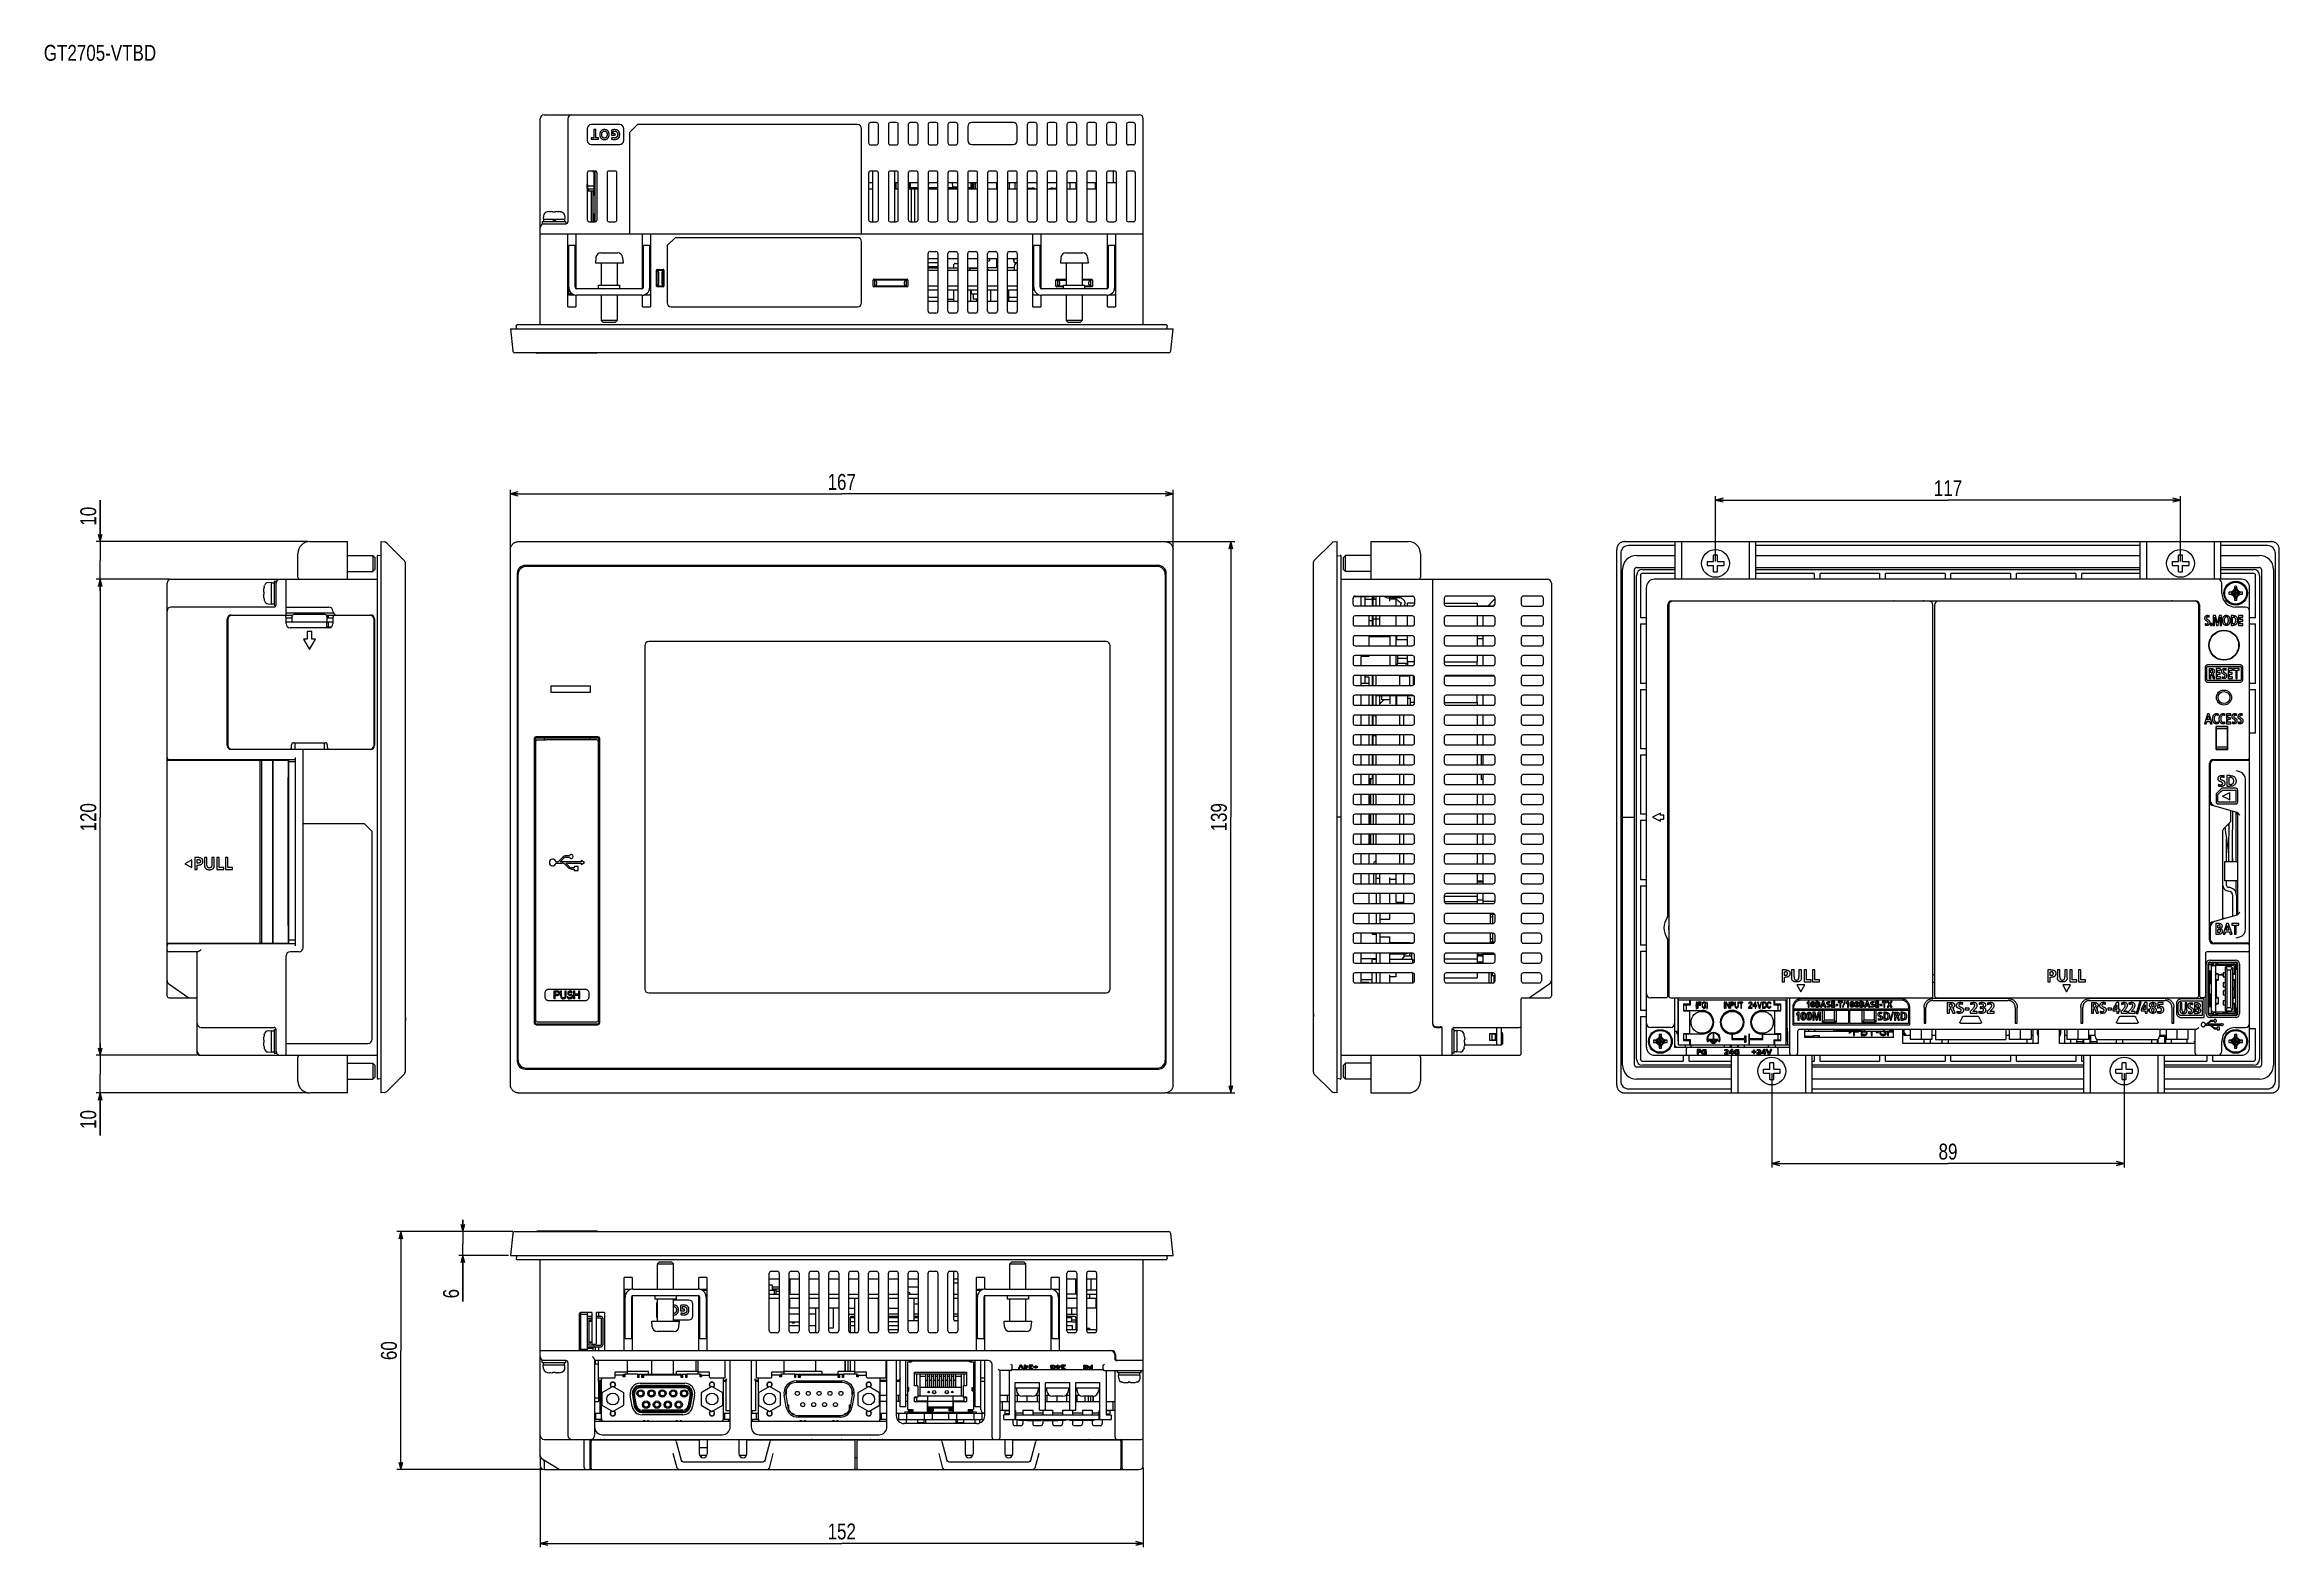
# Model space of a CAD drawing. Extents: x 0 to 563, y 0 to 379.
import ezdxf
from ezdxf.enums import TextEntityAlignment as Align

# ---------------------------------------------------------------- set-up
doc = ezdxf.new("R2010")
doc.units = 0
doc.header["$LTSCALE"] = 32.67
doc.layers.get('0').update_dxf_attribs({"linetype": 'CONTINUOUS'})
for name, color, linetype in [('AXIS', 7, 'CONTINUOUS'), ('DIM', 7, 'CONTINUOUS'), ('DTM_AXIS', 7, 'CONTINUOUS'), ('FEAT_ALL', 7, 'CONTINUOUS'), ('NOTES', 7, 'CONTINUOUS'), ('SURF', 7, 'CONTINUOUS')]:
    doc.layers.add(name, color=color, linetype=linetype)
doc.styles.get("Standard").update_dxf_attribs({"font": 'txt', "width": 0.8})
doc.dimstyles.get("Standard").update_dxf_attribs({"dimtxt": 2.5, "dimasz": 2.5, "dimexe": 1.25, "dimexo": 0.625, "dimtad": 1, "dimcen": 2.5, "dimazin": 3, "dimtfac": 1, "dimtmove": 0, "dimatfit": 3})

msp = doc.modelspace()

# ---------------------------------------------------------------- texts
at = {"layer": 'NOTES', "color": 2, "linetype": 'CONTINUOUS', "width": 0.8}
msp.add_text('GT2705-VTBD', height=4, dxfattribs=at).set_placement((0, 374.815))

# ---------------------------------------------------------------- blocks, each defined once
blk = doc.blocks.new('_OPEN')
at = {"color": 0, "linetype": 'BYBLOCK'}
for p, q in [((0, 0), (-1, 0.26)), ((-1, -0.26), (0, 0)), ((-1, 0), (0, 0))]:
    blk.add_line(p, q, dxfattribs=at)
blk = doc.blocks.new('*D0')
at = {"layer": 'DIM', "color": 2, "linetype": 'CONTINUOUS'}
for p, q in [((117.6, 252.08), (117.6, 266.63)), ((117.6, 265.63), (201.1, 265.63)), ((284.6, 265.63), (201.1, 265.63)), ((284.6, 252.08), (284.6, 266.63))]:
    blk.add_line(p, q, dxfattribs=at)
at = {"layer": 'DIM', "color": 2, "linetype": 'CONTINUOUS', "xscale": 1.9, "yscale": 1.9, "zscale": 1.9, "rotation": 180}
blk.add_blockref('_OPEN', (117.6, 265.63), dxfattribs=at)
at = {"layer": 'DIM', "color": 2, "linetype": 'CONTINUOUS', "xscale": 1.9, "yscale": 1.9, "zscale": 1.9}
blk.add_blockref('_OPEN', (284.6, 265.63), dxfattribs=at)
at = {"layer": 'DIM', "color": 2, "linetype": 'CONTINUOUS', "width": 0.8}
blk.add_text('167', height=4, dxfattribs=at).set_placement((201.1, 266.63), align=Align.CENTER)
blk = doc.blocks.new('*D1')
at = {"layer": 'DIM', "color": 2, "linetype": 'CONTINUOUS'}
for p, q in [((283.11, 253.57), (298.15, 253.57)), ((298.15, 253.57), (300.15, 253.57)), ((299.15, 253.57), (299.15, 184.07)), ((299.15, 114.57), (299.15, 184.07)), ((283.11, 114.57), (298.15, 114.57)), ((298.15, 114.57), (300.15, 114.57))]:
    blk.add_line(p, q, dxfattribs=at)
at = {"layer": 'DIM', "color": 2, "linetype": 'CONTINUOUS', "xscale": 1.9, "yscale": 1.9, "zscale": 1.9}
for p, rotation in [((299.15, 253.57), 90), ((299.15, 114.57), 270)]:
    blk.add_blockref('_OPEN', p, dxfattribs=dict(at, rotation=rotation))
at = {"layer": 'DIM', "color": 2, "linetype": 'CONTINUOUS', "width": 0.8}
blk.add_text('139', height=4, rotation=90, dxfattribs=at).set_placement((298.15, 184.07), align=Align.CENTER)
blk = doc.blocks.new('*D2')
at = {"layer": 'DIM', "color": 2, "linetype": 'CONTINUOUS'}
for p, q in [((14.19, 253.57), (14.19, 264)), ((14.19, 264), (14.19, 248.82)), ((66.55, 253.57), (13.19, 253.57)), ((14.19, 241.07), (14.19, 248.82)), ((31.55, 244.07), (13.19, 244.07)), ((14.19, 244.07), (14.19, 241.07))]:
    blk.add_line(p, q, dxfattribs=at)
at = {"layer": 'DIM', "color": 2, "linetype": 'CONTINUOUS', "xscale": 1.9, "yscale": 1.9, "zscale": 1.9}
for p, rotation in [((14.19, 253.57), 270), ((14.19, 244.07), 90)]:
    blk.add_blockref('_OPEN', p, dxfattribs=dict(at, rotation=rotation))
at = {"layer": 'DIM', "color": 2, "linetype": 'CONTINUOUS', "width": 0.8}
blk.add_text('10', height=4, rotation=90, dxfattribs=at).set_placement((13.19, 257.6))
blk = doc.blocks.new('*D3')
at = {"layer": 'DIM', "color": 2, "linetype": 'CONTINUOUS'}
for p, q in [((31.55, 244.07), (13.19, 244.07)), ((14.19, 244.07), (14.19, 184.07)), ((14.19, 124.07), (14.19, 184.07)), ((38.65, 124.07), (13.19, 124.07))]:
    blk.add_line(p, q, dxfattribs=at)
at = {"layer": 'DIM', "color": 2, "linetype": 'CONTINUOUS', "xscale": 1.9, "yscale": 1.9, "zscale": 1.9}
for p, rotation in [((14.19, 244.07), 90), ((14.19, 124.07), 270)]:
    blk.add_blockref('_OPEN', p, dxfattribs=dict(at, rotation=rotation))
at = {"layer": 'DIM', "color": 2, "linetype": 'CONTINUOUS', "width": 0.8}
blk.add_text('120', height=4, rotation=90, dxfattribs=at).set_placement((13.19, 184.07), align=Align.CENTER)
blk = doc.blocks.new('*D4')
at = {"layer": 'DIM', "color": 2, "linetype": 'CONTINUOUS'}
for p, q in [((38.65, 124.07), (13.19, 124.07)), ((14.19, 124.07), (14.19, 127.07)), ((14.19, 127.07), (14.19, 119.32)), ((14.19, 103.86), (14.19, 119.32)), ((66.55, 114.57), (13.19, 114.57)), ((14.19, 114.57), (14.19, 103.86))]:
    blk.add_line(p, q, dxfattribs=at)
at = {"layer": 'DIM', "color": 2, "linetype": 'CONTINUOUS', "xscale": 1.9, "yscale": 1.9, "zscale": 1.9}
for p, rotation in [((14.19, 124.07), 270), ((14.19, 114.57), 90)]:
    blk.add_blockref('_OPEN', p, dxfattribs=dict(at, rotation=rotation))
at = {"layer": 'DIM', "color": 2, "linetype": 'CONTINUOUS', "width": 0.8}
blk.add_text('10', height=4, rotation=90, dxfattribs=at).set_placement((13.19, 110.26), align=Align.RIGHT)
blk = doc.blocks.new('*D5')
at = {"layer": 'DIM', "color": 2, "linetype": 'CONTINUOUS'}
for p, q in [((118.18, 79.59), (104.63, 79.59)), ((105.63, 79.59), (105.63, 82.59)), ((105.63, 82.59), (105.63, 76.59)), ((117.1, 73.59), (104.63, 73.59)), ((105.63, 61.95), (105.63, 76.59)), ((105.63, 73.59), (105.63, 61.95))]:
    blk.add_line(p, q, dxfattribs=at)
at = {"layer": 'DIM', "color": 2, "linetype": 'CONTINUOUS', "xscale": 1.9, "yscale": 1.9, "zscale": 1.9}
for p, rotation in [((105.63, 79.59), 270), ((105.63, 73.59), 90)]:
    blk.add_blockref('_OPEN', p, dxfattribs=dict(at, rotation=rotation))
at = {"layer": 'DIM', "color": 2, "linetype": 'CONTINUOUS', "width": 0.8}
blk.add_text('6', height=4, rotation=90, dxfattribs=at).set_placement((104.63, 65.15), align=Align.RIGHT)
blk = doc.blocks.new('*D6')
at = {"layer": 'DIM', "color": 2, "linetype": 'CONTINUOUS'}
for p, q in [((118.18, 79.59), (88.97, 79.59)), ((89.97, 79.59), (89.97, 49.59)), ((89.97, 19.59), (89.97, 49.59)), ((125.6, 19.59), (88.97, 19.59))]:
    blk.add_line(p, q, dxfattribs=at)
at = {"layer": 'DIM', "color": 2, "linetype": 'CONTINUOUS', "xscale": 1.9, "yscale": 1.9, "zscale": 1.9}
for p, rotation in [((89.97, 79.59), 90), ((89.97, 19.59), 270)]:
    blk.add_blockref('_OPEN', p, dxfattribs=dict(at, rotation=rotation))
at = {"layer": 'DIM', "color": 2, "linetype": 'CONTINUOUS', "width": 0.8}
blk.add_text('60', height=4, rotation=90, dxfattribs=at).set_placement((88.97, 49.59), align=Align.CENTER)
blk = doc.blocks.new('*D7')
at = {"layer": 'DIM', "color": 2, "linetype": 'CONTINUOUS'}
for p, q in [((125.1, 20.09), (125.1, 2)), ((277.1, 20.09), (277.1, 2)), ((125.1, 2), (125.1, 0)), ((125.1, 1), (201.1, 1)), ((277.1, 1), (201.1, 1)), ((277.1, 2), (277.1, 0))]:
    blk.add_line(p, q, dxfattribs=at)
at = {"layer": 'DIM', "color": 2, "linetype": 'CONTINUOUS', "xscale": 1.9, "yscale": 1.9, "zscale": 1.9, "rotation": 180}
blk.add_blockref('_OPEN', (125.1, 1), dxfattribs=at)
at = {"layer": 'DIM', "color": 2, "linetype": 'CONTINUOUS', "xscale": 1.9, "yscale": 1.9, "zscale": 1.9}
blk.add_blockref('_OPEN', (277.1, 1), dxfattribs=at)
at = {"layer": 'DIM', "color": 2, "linetype": 'CONTINUOUS', "width": 0.8}
blk.add_text('152', height=4, dxfattribs=at).set_placement((201.1, 2), align=Align.CENTER)
blk = doc.blocks.new('*D8')
at = {"layer": 'DIM', "color": 2, "linetype": 'CONTINUOUS'}
for p, q in [((421.32, 248.57), (421.32, 265.06)), ((538.52, 248.57), (538.52, 265.06)), ((421.32, 264.06), (479.92, 264.06)), ((538.52, 264.06), (479.92, 264.06))]:
    blk.add_line(p, q, dxfattribs=at)
at = {"layer": 'DIM', "color": 2, "linetype": 'CONTINUOUS', "xscale": 1.9, "yscale": 1.9, "zscale": 1.9, "rotation": 180}
blk.add_blockref('_OPEN', (421.32, 264.06), dxfattribs=at)
at = {"layer": 'DIM', "color": 2, "linetype": 'CONTINUOUS', "xscale": 1.9, "yscale": 1.9, "zscale": 1.9}
blk.add_blockref('_OPEN', (538.52, 264.06), dxfattribs=at)
at = {"layer": 'DIM', "color": 2, "linetype": 'CONTINUOUS', "width": 0.8}
blk.add_text('117', height=4, dxfattribs=at).set_placement((479.92, 265.06), align=Align.CENTER)
blk = doc.blocks.new('*D9')
at = {"layer": 'DIM', "color": 2, "linetype": 'CONTINUOUS'}
for p, q in [((435.52, 119.57), (435.52, 97.78)), ((524.32, 119.57), (524.32, 97.78)), ((435.52, 97.78), (435.52, 95.78)), ((435.52, 96.78), (479.92, 96.78)), ((524.32, 96.78), (479.92, 96.78)), ((524.32, 97.78), (524.32, 95.78))]:
    blk.add_line(p, q, dxfattribs=at)
at = {"layer": 'DIM', "color": 2, "linetype": 'CONTINUOUS', "xscale": 1.9, "yscale": 1.9, "zscale": 1.9, "rotation": 180}
blk.add_blockref('_OPEN', (435.52, 96.78), dxfattribs=at)
at = {"layer": 'DIM', "color": 2, "linetype": 'CONTINUOUS', "xscale": 1.9, "yscale": 1.9, "zscale": 1.9}
blk.add_blockref('_OPEN', (524.32, 96.78), dxfattribs=at)
at = {"layer": 'DIM', "color": 2, "linetype": 'CONTINUOUS', "width": 0.8}
blk.add_text('89', height=4, dxfattribs=at).set_placement((479.92, 97.78), align=Align.CENTER)

# ---------------------------------------------------------------- dimensions: what is measured, and where the dimension line sits
at = {"layer": 'DIM', "color": 2, "linetype": 'CONTINUOUS'}
for base, p1, p2, picture, middle in [((284.598, 265.631), (117.598, 251.584), (284.598, 251.584), '*D0', (201.298, 265.631)), ((538.518, 264.055), (421.318, 248.073), (538.518, 248.073), '*D8', (480.118, 264.055)), ((524.318, 96.777), (435.518, 120.073), (524.318, 120.073), '*D9', (479.818, 96.777)), ((277.098, 1), (125.098, 20.593), (277.098, 20.593), '*D7', (201.298, 1))]:
    dim = msp.add_linear_dim(base=base, p1=p1, p2=p2, dimstyle='Standard', dxfattribs=at)
    dim.commit()
    dim.dimension.update_dxf_attribs({"geometry": picture, "text_midpoint": middle, "dimtype": 128})
for base, p1, p2, angle, picture, middle in [((14.189, 244.073), (67.047, 253.573), (32.047, 244.073), 270, '*D2', (14.189, 260.998)), ((299.154, 114.573), (282.609, 253.573), (282.609, 114.573), 270, '*D1', (299.154, 184.273)), ((14.189, 124.073), (32.047, 244.073), (39.147, 124.073), 270, '*D3', (14.189, 184.273)), ((14.189, 124.073), (67.047, 114.573), (39.147, 124.073), 90, '*D4', (14.189, 107.263)), ((89.973, 19.593), (118.679, 79.593), (126.098, 19.593), 270, '*D6', (89.973, 49.593)), ((105.627, 73.593), (118.679, 79.593), (117.598, 73.593), 270, '*D5', (105.627, 63.548))]:
    dim = msp.add_linear_dim(base=base, p1=p1, p2=p2, angle=angle, dimstyle='Standard', dxfattribs=at)
    dim.commit()
    dim.dimension.update_dxf_attribs({"geometry": picture, "text_midpoint": middle, "dimtype": 128})

# ---------------------------------------------------------------- linework, layer by layer
at = {"color": 7, "linetype": 'CONTINUOUS'}
for p, q in [((126.098, 361.211), (276.098, 361.211)), ((125.098, 308.211), (125.098, 360.211)), ((132.098, 360.211), (132.098, 334.211)), ((136.943, 357.711), (136.943, 354.711)), ((145.143, 358.711), (137.943, 358.711)), ((137.948, 355.425), (137.948, 355.044)), ((138.64, 355.425), (137.948, 355.425)), ((137.948, 355.044), (139.818, 355.044)), ((138.64, 357.461), (138.64, 355.425)), ((139.125, 357.461), (138.64, 357.461)), ((139.125, 355.425), (139.125, 357.461)), ((139.818, 355.425), (139.125, 355.425)), ((139.818, 355.044), (139.818, 355.425)), ((140.115, 356.343), (140.109, 356.225)), ((140.109, 356.225), (140.112, 356.107)), ((140.112, 356.107), (140.121, 355.996)), ((140.127, 356.453), (140.115, 356.343)), ((140.121, 355.996), (140.137, 355.892)), ((140.145, 356.555), (140.127, 356.453)), ((140.137, 355.892), (140.159, 355.796)), ((140.169, 356.651), (140.145, 356.555)), ((140.159, 355.796), (140.186, 355.706)), ((140.198, 356.74), (140.169, 356.651)), ((140.186, 355.706), (140.218, 355.622)), ((140.231, 356.822), (140.198, 356.74)), ((140.218, 355.622), (140.254, 355.545)), ((140.269, 356.899), (140.231, 356.822)), ((140.254, 355.545), (140.294, 355.473)), ((140.311, 356.969), (140.269, 356.899)), ((140.294, 355.473), (140.337, 355.407)), ((140.356, 357.035), (140.311, 356.969)), ((140.337, 355.407), (140.385, 355.345)), ((140.405, 357.095), (140.356, 357.035)), ((140.385, 355.345), (140.436, 355.288)), ((140.457, 357.151), (140.405, 357.095)), ((140.436, 355.288), (140.491, 355.236)), ((140.513, 357.202), (140.457, 357.151)), ((140.491, 355.236), (140.549, 355.188)), ((140.573, 357.249), (140.513, 357.202)), ((140.549, 355.188), (140.612, 355.144)), ((140.637, 357.291), (140.573, 357.249)), ((140.612, 355.144), (140.678, 355.104)), ((140.616, 356.257), (140.623, 356.355)), ((140.616, 356.158), (140.616, 356.257)), ((140.622, 356.064), (140.616, 356.158)), ((140.634, 355.976), (140.622, 356.064)), ((140.623, 356.355), (140.635, 356.448)), ((140.652, 355.895), (140.634, 355.976)), ((140.635, 356.448), (140.653, 356.532)), ((140.705, 357.329), (140.637, 357.291)), ((140.674, 355.82), (140.652, 355.895)), ((140.653, 356.532), (140.675, 356.608)), ((140.699, 355.752), (140.674, 355.82)), ((140.675, 356.608), (140.7, 356.675)), ((140.678, 355.104), (140.749, 355.069)), ((140.728, 355.691), (140.699, 355.752)), ((140.7, 356.675), (140.728, 356.736)), ((140.777, 357.363), (140.705, 357.329)), ((140.728, 356.736), (140.758, 356.789)), ((140.759, 355.636), (140.728, 355.691)), ((140.749, 355.069), (140.825, 355.038)), ((140.758, 356.789), (140.791, 356.837)), ((140.792, 355.588), (140.759, 355.636)), ((140.854, 357.393), (140.777, 357.363)), ((140.791, 356.837), (140.825, 356.879)), ((140.826, 355.544), (140.792, 355.588)), ((140.825, 356.879), (140.86, 356.917)), ((140.825, 355.038), (140.906, 355.012)), ((140.863, 355.506), (140.826, 355.544)), ((140.936, 357.417), (140.854, 357.393)), ((140.86, 356.917), (140.898, 356.95)), ((140.901, 355.472), (140.863, 355.506)), ((140.898, 356.95), (140.938, 356.979)), ((140.942, 355.443), (140.901, 355.472)), ((140.906, 355.012), (140.992, 354.99)), ((141.024, 357.437), (140.936, 357.417)), ((140.938, 356.979), (140.979, 357.004)), ((140.983, 355.417), (140.942, 355.443)), ((140.979, 357.004), (141.023, 357.026)), ((141.027, 355.395), (140.983, 355.417)), ((140.992, 354.99), (141.085, 354.974)), ((141.023, 357.026), (141.069, 357.044)), ((141.119, 357.451), (141.024, 357.437)), ((141.074, 355.377), (141.027, 355.395)), ((141.069, 357.044), (141.119, 357.059)), ((141.123, 355.362), (141.074, 355.377)), ((141.085, 354.974), (141.185, 354.964)), ((141.22, 357.459), (141.119, 357.451)), ((141.119, 357.059), (141.173, 357.07)), ((141.176, 355.351), (141.123, 355.362)), ((141.173, 357.07), (141.23, 357.077)), ((141.232, 355.344), (141.176, 355.351)), ((141.185, 354.964), (141.293, 354.961)), ((141.329, 357.46), (141.22, 357.459)), ((141.23, 357.077), (141.293, 357.08)), ((141.293, 355.342), (141.232, 355.344)), ((141.293, 357.08), (141.356, 357.077)), ((141.354, 355.344), (141.293, 355.342)), ((141.293, 354.961), (141.405, 354.964)), ((141.437, 357.454), (141.329, 357.46)), ((141.411, 355.351), (141.354, 355.344)), ((141.356, 357.077), (141.414, 357.07)), ((141.405, 354.964), (141.508, 354.975)), ((141.463, 355.362), (141.411, 355.351)), ((141.414, 357.07), (141.468, 357.059)), ((141.537, 357.442), (141.437, 357.454)), ((141.513, 355.377), (141.463, 355.362)), ((141.468, 357.059), (141.517, 357.044)), ((141.508, 354.975), (141.603, 354.991)), ((141.559, 355.395), (141.513, 355.377)), ((141.517, 357.044), (141.564, 357.026)), ((141.629, 357.424), (141.537, 357.442)), ((141.603, 355.417), (141.559, 355.395)), ((141.564, 357.026), (141.607, 357.004)), ((141.645, 355.443), (141.603, 355.417)), ((141.603, 354.991), (141.691, 355.013)), ((141.607, 357.004), (141.649, 356.979)), ((141.715, 357.401), (141.629, 357.424)), ((141.685, 355.472), (141.645, 355.443)), ((141.649, 356.979), (141.689, 356.95)), ((141.724, 355.506), (141.685, 355.472)), ((141.689, 356.95), (141.726, 356.917)), ((141.691, 355.013), (141.773, 355.039)), ((141.794, 357.373), (141.715, 357.401)), ((141.76, 355.544), (141.724, 355.506)), ((141.726, 356.917), (141.762, 356.879)), ((141.795, 355.588), (141.76, 355.544)), ((141.762, 356.879), (141.796, 356.837)), ((141.773, 355.039), (141.849, 355.07)), ((141.868, 357.34), (141.794, 357.373)), ((141.828, 355.636), (141.795, 355.588)), ((141.796, 356.837), (141.828, 356.789)), ((141.828, 356.789), (141.859, 356.736)), ((141.859, 355.691), (141.828, 355.636)), ((141.849, 355.07), (141.92, 355.106)), ((141.859, 356.736), (141.887, 356.675)), ((141.888, 355.752), (141.859, 355.691)), ((141.938, 357.304), (141.868, 357.34)), ((141.887, 356.675), (141.912, 356.608)), ((141.913, 355.82), (141.888, 355.752)), ((141.912, 356.608), (141.934, 356.532)), ((141.935, 355.895), (141.913, 355.82)), ((141.92, 355.106), (141.986, 355.145)), ((141.934, 356.532), (141.951, 356.448)), ((141.952, 355.976), (141.935, 355.895)), ((142.002, 357.263), (141.938, 357.304)), ((141.951, 356.448), (141.964, 356.355)), ((141.965, 356.064), (141.952, 355.976)), ((141.964, 356.355), (141.971, 356.257)), ((141.971, 356.158), (141.965, 356.064)), ((141.971, 356.257), (141.971, 356.158)), ((141.986, 355.145), (142.047, 355.189)), ((142.063, 357.218), (142.002, 357.263)), ((142.047, 355.189), (142.105, 355.237)), ((142.119, 357.168), (142.063, 357.218)), ((142.105, 355.237), (142.159, 355.289)), ((142.172, 357.115), (142.119, 357.168)), ((142.159, 355.289), (142.21, 355.346)), ((142.221, 357.056), (142.172, 357.115)), ((142.21, 355.346), (142.256, 355.407)), ((142.267, 356.992), (142.221, 357.056)), ((142.256, 355.407), (142.299, 355.474)), ((142.309, 356.924), (142.267, 356.992)), ((142.299, 355.474), (142.338, 355.546)), ((142.348, 356.849), (142.309, 356.924)), ((142.338, 355.546), (142.374, 355.624)), ((142.382, 356.768), (142.348, 356.849)), ((142.374, 355.624), (142.405, 355.709)), ((142.412, 356.68), (142.382, 356.768)), ((142.405, 355.709), (142.431, 355.8)), ((142.437, 356.585), (142.412, 356.68)), ((142.431, 355.8), (142.452, 355.9)), ((142.457, 356.481), (142.437, 356.585)), ((142.452, 355.9), (142.467, 356.007)), ((142.47, 356.37), (142.457, 356.481)), ((142.467, 356.007), (142.476, 356.124)), ((142.477, 356.249), (142.47, 356.37)), ((142.476, 356.124), (142.477, 356.249)), ((143.224, 357.385), (143.029, 357.336)), ((143.029, 357.336), (143.029, 356.034)), ((143.029, 356.034), (144.005, 356.034)), ((143.133, 355.47), (143.101, 355.061)), ((143.101, 355.061), (143.237, 355.025)), ((143.208, 355.438), (143.133, 355.47)), ((143.296, 355.409), (143.208, 355.438)), ((143.399, 357.421), (143.224, 357.385)), ((143.237, 355.025), (143.371, 354.997)), ((143.398, 355.382), (143.296, 355.409)), ((143.371, 354.997), (143.506, 354.977)), ((143.509, 355.361), (143.398, 355.382)), ((143.553, 357.444), (143.399, 357.421)), ((143.493, 357.045), (143.558, 357.059)), ((143.493, 356.415), (143.493, 357.045)), ((144.005, 356.415), (143.493, 356.415)), ((143.506, 354.977), (143.651, 354.965)), ((143.622, 355.348), (143.509, 355.361)), ((143.689, 357.457), (143.553, 357.444)), ((143.558, 357.059), (143.632, 357.07)), ((143.726, 355.342), (143.622, 355.348)), ((143.632, 357.07), (143.716, 357.077)), ((143.651, 354.965), (143.811, 354.961)), ((143.811, 357.461), (143.689, 357.457)), ((143.716, 357.077), (143.811, 357.08)), ((143.817, 355.343), (143.726, 355.342)), ((143.95, 357.456), (143.811, 357.461)), ((143.811, 357.08), (143.877, 357.077)), ((143.811, 354.961), (143.942, 354.965)), ((143.9, 355.35), (143.817, 355.343)), ((143.877, 357.077), (143.94, 357.071)), ((143.976, 355.363), (143.9, 355.35)), ((143.94, 357.071), (143.999, 357.062)), ((143.942, 354.965), (144.062, 354.976)), ((144.076, 357.444), (143.95, 357.456)), ((144.046, 355.38), (143.976, 355.363)), ((143.999, 357.062), (144.056, 357.049)), ((144.005, 356.034), (144.005, 356.415)), ((144.112, 355.402), (144.046, 355.38)), ((144.056, 357.049), (144.108, 357.033)), ((144.062, 354.976), (144.172, 354.994)), ((144.19, 357.426), (144.076, 357.444)), ((144.108, 357.033), (144.157, 357.014)), ((144.173, 355.427), (144.112, 355.402)), ((144.157, 357.014), (144.212, 356.988)), ((144.172, 354.994), (144.273, 355.018)), ((144.23, 355.457), (144.173, 355.427)), ((144.295, 357.402), (144.19, 357.426)), ((144.212, 356.988), (144.265, 356.958)), ((144.283, 355.49), (144.23, 355.457)), ((144.265, 356.958), (144.316, 356.923)), ((144.273, 355.018), (144.366, 355.046)), ((144.332, 355.526), (144.283, 355.49)), ((144.391, 357.373), (144.295, 357.402)), ((144.316, 356.923), (144.363, 356.884)), ((144.378, 355.567), (144.332, 355.526)), ((144.363, 356.884), (144.406, 356.843)), ((144.366, 355.046), (144.451, 355.08)), ((144.421, 355.611), (144.378, 355.567)), ((144.479, 357.339), (144.391, 357.373)), ((144.406, 356.843), (144.445, 356.798)), ((144.46, 355.659), (144.421, 355.611)), ((144.445, 356.798), (144.481, 356.749)), ((144.451, 355.08), (144.531, 355.117)), ((144.496, 355.71), (144.46, 355.659)), ((144.558, 357.302), (144.479, 357.339)), ((144.481, 356.749), (144.514, 356.695)), ((144.528, 355.766), (144.496, 355.71)), ((144.514, 356.695), (144.545, 356.637)), ((144.556, 355.826), (144.528, 355.766)), ((144.531, 355.117), (144.604, 355.158)), ((144.545, 356.637), (144.571, 356.574)), ((144.581, 355.89), (144.556, 355.826)), ((144.631, 357.261), (144.558, 357.302)), ((144.571, 356.574), (144.593, 356.507)), ((144.601, 355.959), (144.581, 355.89)), ((144.593, 356.507), (144.61, 356.435)), ((144.616, 356.032), (144.601, 355.959)), ((144.604, 355.158), (144.671, 355.204)), ((144.61, 356.435), (144.623, 356.359)), ((144.627, 356.11), (144.616, 356.032)), ((144.623, 356.359), (144.63, 356.277)), ((144.631, 356.193), (144.627, 356.11)), ((144.63, 356.277), (144.631, 356.193)), ((144.699, 357.217), (144.631, 357.261)), ((144.671, 355.204), (144.734, 355.253)), ((144.76, 357.169), (144.699, 357.217)), ((144.734, 355.253), (144.792, 355.306)), ((144.816, 357.119), (144.76, 357.169)), ((144.792, 355.306), (144.845, 355.363)), ((144.868, 357.064), (144.816, 357.119)), ((144.845, 355.363), (144.895, 355.424)), ((144.915, 357.006), (144.868, 357.064)), ((144.895, 355.424), (144.94, 355.489)), ((144.957, 356.945), (144.915, 357.006)), ((144.94, 355.489), (144.981, 355.56)), ((144.996, 356.878), (144.957, 356.945)), ((144.981, 355.56), (145.019, 355.636)), ((145.031, 356.807), (144.996, 356.878)), ((145.019, 355.636), (145.051, 355.717)), ((145.061, 356.731), (145.031, 356.807)), ((145.051, 355.717), (145.08, 355.805)), ((145.087, 356.649), (145.061, 356.731)), ((145.08, 355.805), (145.103, 355.901)), ((145.109, 356.559), (145.087, 356.649)), ((145.103, 355.901), (145.121, 356.005)), ((145.124, 356.462), (145.109, 356.559)), ((145.121, 356.005), (145.133, 356.118)), ((145.134, 356.357), (145.124, 356.462)), ((145.133, 356.118), (145.137, 356.24)), ((145.137, 356.24), (145.134, 356.357)), ((146.143, 354.711), (146.143, 357.711)), ((149.598, 358.711), (147.598, 356.711)), ((147.598, 356.711), (147.598, 331.211)), ((205.098, 358.711), (149.598, 358.711)), ((206.098, 331.211), (206.098, 357.711)), ((207.848, 358.711), (207.848, 354.111)), ((209.848, 359.211), (208.348, 359.211)), ((210.348, 354.111), (210.348, 358.711)), ((212.848, 358.711), (212.848, 354.111)), ((214.848, 359.211), (213.348, 359.211)), ((215.348, 354.111), (215.348, 358.711)), ((217.848, 358.711), (217.848, 354.111)), ((219.848, 359.211), (218.348, 359.211)), ((220.348, 354.111), (220.348, 358.711)), ((222.848, 358.711), (222.848, 354.111)), ((224.848, 359.211), (223.348, 359.211)), ((225.348, 354.111), (225.348, 358.711)), ((227.848, 358.711), (227.848, 354.111)), ((229.848, 359.211), (228.348, 359.211)), ((230.348, 354.111), (230.348, 358.711)), ((232.848, 358.211), (232.848, 354.711)), ((244.348, 359.211), (233.848, 359.211)), ((245.348, 354.711), (245.348, 358.211)), ((247.848, 358.711), (247.848, 354.111)), ((249.848, 359.211), (248.348, 359.211)), ((250.348, 354.111), (250.348, 358.711)), ((252.848, 358.711), (252.848, 354.111)), ((254.848, 359.211), (253.348, 359.211)), ((255.348, 354.111), (255.348, 358.711)), ((257.848, 358.711), (257.848, 354.111)), ((259.848, 359.211), (258.348, 359.211)), ((260.348, 354.111), (260.348, 358.711)), ((262.848, 358.711), (262.848, 354.111)), ((264.848, 359.211), (263.348, 359.211)), ((265.348, 354.111), (265.348, 358.711)), ((267.848, 358.711), (267.848, 354.111)), ((269.848, 359.211), (268.348, 359.211)), ((270.348, 354.111), (270.348, 358.711)), ((272.848, 358.711), (272.848, 354.111)), ((274.598, 359.211), (273.348, 359.211)), ((275.098, 354.111), (275.098, 358.711)), ((277.098, 308.211), (277.098, 360.211)), ((137.943, 353.711), (145.143, 353.711)), ((208.348, 353.611), (209.848, 353.611)), ((213.348, 353.611), (214.848, 353.611)), ((218.348, 353.611), (219.848, 353.611)), ((223.348, 353.611), (224.848, 353.611)), ((228.348, 353.611), (229.848, 353.611)), ((233.848, 353.711), (244.348, 353.711)), ((248.348, 353.611), (249.848, 353.611)), ((253.348, 353.611), (254.848, 353.611)), ((258.348, 353.611), (259.848, 353.611)), ((263.348, 353.611), (264.848, 353.611)), ((268.348, 353.611), (269.848, 353.611)), ((274.598, 353.611), (273.348, 353.611)), ((136.948, 346.511), (136.948, 334.711)), ((136.958, 343.561), (136.948, 343.541)), ((136.958, 342.661), (136.958, 343.661)), ((137.108, 343.661), (136.958, 343.661)), ((137.108, 342.661), (137.108, 343.661)), ((138.948, 347.011), (137.448, 347.011)), ((138.378, 347.011), (138.378, 346.811)), ((138.648, 346.811), (138.378, 346.811)), ((138.648, 347.011), (138.648, 341.011)), ((138.948, 334.211), (138.948, 347.011)), ((139.448, 334.711), (139.448, 346.511)), ((141.948, 346.511), (141.948, 334.711)), ((143.948, 347.011), (142.448, 347.011)), ((144.448, 334.711), (144.448, 346.511)), ((207.848, 346.511), (207.848, 334.711)), ((209.848, 347.011), (208.348, 347.011)), ((210.348, 334.711), (210.348, 346.511)), ((212.848, 346.511), (212.848, 334.711)), ((214.848, 347.011), (213.348, 347.011)), ((214.848, 342.511), (214.848, 344.011)), ((215.348, 334.711), (215.348, 346.511)), ((217.848, 346.511), (217.848, 334.711)), ((218.048, 343.761), (217.848, 343.761)), ((218.048, 344.011), (218.048, 342.761)), ((219.848, 347.011), (218.348, 347.011)), ((218.373, 342.761), (218.373, 344.011)), ((218.378, 343.761), (218.373, 343.761)), ((218.378, 344.011), (218.378, 342.761)), ((220.348, 334.711), (220.348, 346.511)), ((222.848, 346.511), (222.848, 334.711)), ((222.998, 343.032), (223.085, 344.011)), ((224.848, 347.011), (223.348, 347.011)), ((225.348, 334.711), (225.348, 346.511)), ((227.848, 346.511), (227.848, 334.711)), ((229.848, 347.011), (228.348, 347.011)), ((228.91, 344.011), (228.998, 343.032)), ((230.348, 334.711), (230.348, 346.511)), ((232.848, 346.511), (232.848, 334.711)), ((234.848, 347.011), (233.348, 347.011)), ((233.618, 344.011), (233.618, 342.761)), ((233.618, 343.761), (233.623, 343.761)), ((233.623, 344.011), (233.623, 342.761)), ((233.948, 342.761), (233.948, 344.011)), ((233.948, 343.761), (234.148, 343.761)), ((234.148, 344.011), (234.148, 342.761)), ((234.298, 344.011), (234.298, 342.511)), ((234.748, 344.011), (234.748, 342.511)), ((235.348, 334.711), (235.348, 346.511)), ((237.848, 346.511), (237.848, 334.711)), ((239.848, 347.011), (238.348, 347.011)), ((240.148, 342.511), (240.148, 344.011)), ((240.348, 334.711), (240.348, 346.511)), ((242.848, 346.511), (242.848, 334.711)), ((243.258, 344.011), (243.258, 342.511)), ((244.848, 347.011), (243.348, 347.011)), ((244.828, 342.511), (244.828, 344.011)), ((245.348, 334.711), (245.348, 346.511)), ((247.848, 346.511), (247.848, 334.711)), ((249.848, 347.011), (248.348, 347.011)), ((250.348, 334.711), (250.348, 346.511)), ((252.848, 346.511), (252.848, 334.711)), ((254.848, 347.011), (253.348, 347.011)), ((255.348, 334.711), (255.348, 346.511)), ((257.848, 346.511), (257.848, 334.711)), ((259.848, 347.011), (258.348, 347.011)), ((258.548, 344.011), (258.548, 342.511)), ((260.068, 344.011), (260.068, 342.511)), ((260.348, 334.711), (260.348, 346.511)), ((262.848, 346.511), (262.848, 334.711)), ((264.848, 347.011), (263.348, 347.011)), ((265.098, 342.511), (265.098, 344.011)), ((265.348, 334.711), (265.348, 346.511)), ((267.848, 346.511), (267.848, 334.711)), ((269.848, 347.011), (268.348, 347.011)), ((270.348, 346.411), (270.298, 346.411)), ((270.348, 334.711), (270.348, 346.511)), ((272.848, 346.511), (272.848, 334.711)), ((274.598, 347.011), (273.348, 347.011)), ((275.098, 334.711), (275.098, 346.511)), ((136.948, 342.561), (138.648, 342.561)), ((136.948, 342.011), (138.448, 342.011)), ((137.108, 343.311), (138.648, 343.311)), ((137.298, 342.561), (137.298, 342.011)), ((137.948, 342.011), (137.948, 334.211)), ((138.448, 334.211), (138.448, 342.011)), ((138.648, 341.011), (138.948, 341.011)), ((218.048, 343.011), (217.848, 343.011)), ((220.348, 342.761), (217.848, 342.761)), ((218.378, 343.011), (218.373, 343.011)), ((222.848, 343.032), (222.998, 343.032)), ((225.348, 342.761), (222.848, 342.761)), ((230.348, 342.761), (227.848, 342.761)), ((228.998, 343.032), (230.348, 343.032)), ((234.298, 342.761), (232.848, 342.761)), ((233.618, 343.011), (233.623, 343.011)), ((233.948, 343.011), (234.148, 343.011)), ((247.848, 342.711), (249.128, 342.711)), ((254.248, 342.711), (255.348, 342.711)), ((125.598, 334.211), (125.598, 333.711)), ((131.598, 334.211), (125.598, 334.211)), ((125.598, 333.711), (131.598, 333.711)), ((125.922, 335.758), (125.848, 334.911)), ((125.848, 334.911), (131.348, 334.911)), ((125.948, 334.911), (125.948, 334.211)), ((126.848, 336.688), (126.638, 336.631)), ((126.848, 336.688), (126.87, 336.688)), ((127.43, 336.807), (127.576, 336.826)), ((127.576, 336.826), (127.718, 336.841)), ((127.718, 336.841), (127.857, 336.851)), ((127.857, 336.851), (127.993, 336.858)), ((127.993, 336.858), (128.071, 336.851)), ((128.071, 336.851), (128.152, 336.841)), ((128.152, 336.841), (128.234, 336.826)), ((128.194, 334.911), (128.598, 334.211)), ((128.234, 336.826), (128.318, 336.807)), ((128.318, 336.807), (128.318, 336.688)), ((128.318, 336.688), (128.878, 336.688)), ((128.598, 334.911), (129.002, 334.211)), ((128.878, 336.807), (128.962, 336.826)), ((128.878, 336.688), (128.878, 336.807)), ((128.962, 336.826), (129.044, 336.841)), ((129.044, 336.841), (129.124, 336.851)), ((129.124, 336.851), (129.203, 336.858)), ((129.203, 336.858), (129.338, 336.851)), ((129.338, 336.851), (129.478, 336.841)), ((129.478, 336.841), (129.62, 336.826)), ((129.62, 336.826), (129.765, 336.807)), ((130.325, 336.688), (130.348, 336.688)), ((130.558, 336.631), (130.348, 336.688)), ((131.248, 334.911), (131.248, 334.211)), ((131.274, 335.758), (131.348, 334.911)), ((131.598, 334.211), (131.598, 333.711)), ((137.448, 334.211), (138.948, 334.211)), ((138.448, 336.211), (138.948, 336.211)), ((138.448, 336.111), (138.948, 336.111)), ((138.948, 336.011), (138.448, 336.011)), ((138.498, 336.011), (138.498, 334.511)), ((138.498, 334.511), (138.948, 334.511)), ((138.798, 334.211), (138.798, 334.511)), ((142.448, 334.211), (143.948, 334.211)), ((208.348, 334.211), (209.848, 334.211)), ((213.348, 334.211), (214.848, 334.211)), ((218.348, 334.211), (219.848, 334.211)), ((223.348, 334.211), (224.848, 334.211)), ((228.348, 334.211), (229.848, 334.211)), ((233.348, 334.211), (234.848, 334.211)), ((238.348, 334.211), (239.848, 334.211)), ((243.348, 334.211), (244.848, 334.211)), ((248.348, 334.211), (249.848, 334.211)), ((253.348, 334.211), (254.848, 334.211)), ((258.348, 334.211), (259.848, 334.211)), ((263.348, 334.211), (264.848, 334.211)), ((268.348, 334.211), (269.848, 334.211)), ((274.598, 334.211), (273.348, 334.211)), ((125.098, 331.211), (277.098, 331.211)), ((132.098, 312.811), (132.098, 331.211)), ((132.298, 317.711), (132.298, 328.211)), ((133.898, 328.211), (132.298, 328.211)), ((133.898, 317.711), (133.898, 328.211)), ((134.098, 331.211), (134.098, 317.364)), ((150.898, 317.364), (150.898, 331.211)), ((151.098, 317.711), (151.098, 328.211)), ((152.698, 328.211), (151.098, 328.211)), ((152.698, 317.711), (152.698, 328.211)), ((152.898, 331.211), (152.898, 312.811)), ((159.098, 330.211), (157.098, 328.211)), ((157.098, 328.211), (157.098, 313.811)), ((205.098, 330.211), (159.098, 330.211)), ((206.098, 313.811), (206.098, 329.211)), ((223.348, 326.711), (224.848, 326.711)), ((228.348, 326.711), (229.848, 326.711)), ((233.348, 326.711), (234.848, 326.711)), ((238.348, 326.711), (239.848, 326.711)), ((243.348, 326.711), (244.848, 326.711)), ((249.298, 312.811), (249.298, 331.211)), ((249.498, 317.711), (249.498, 328.211)), ((251.098, 328.211), (249.498, 328.211)), ((251.098, 317.711), (251.098, 328.211)), ((251.298, 331.211), (251.298, 317.364)), ((268.098, 317.364), (268.098, 331.211)), ((268.298, 317.711), (268.298, 328.211)), ((269.898, 328.211), (268.298, 328.211)), ((269.898, 317.711), (269.898, 328.211)), ((270.098, 331.211), (270.098, 312.811)), ((139.122, 325.224), (138.998, 323.811)), ((145.998, 323.811), (138.998, 323.811)), ((140.398, 326.408), (140.424, 326.41)), ((140.424, 326.41), (140.451, 326.41)), ((140.451, 326.41), (140.478, 326.411)), ((140.478, 326.411), (141.998, 326.411)), ((140.498, 323.811), (140.498, 318.211)), ((141.998, 326.411), (141.998, 326.408)), ((141.998, 326.408), (142.331, 326.41)), ((142.331, 326.41), (142.664, 326.41)), ((142.664, 326.41), (142.998, 326.408)), ((142.998, 326.408), (142.998, 326.411)), ((142.998, 326.411), (144.518, 326.411)), ((144.498, 323.811), (144.498, 318.211)), ((144.518, 326.411), (144.545, 326.41)), ((144.545, 326.41), (144.571, 326.41)), ((144.571, 326.41), (144.598, 326.408)), ((144.598, 326.408), (144.598, 326.411)), ((145.874, 325.224), (145.998, 323.811)), ((154.398, 318.011), (154.398, 322.011)), ((154.398, 322.011), (156.298, 322.011)), ((154.598, 322.211), (156.098, 322.211)), ((154.598, 318.011), (154.598, 322.011)), ((154.647, 321.944), (154.598, 321.969)), ((154.691, 321.916), (154.647, 321.944)), ((154.731, 321.884), (154.691, 321.916)), ((154.765, 321.85), (154.731, 321.884)), ((154.796, 321.814), (154.765, 321.85)), ((154.821, 321.777), (154.796, 321.814)), ((154.843, 321.739), (154.821, 321.777)), ((154.86, 321.701), (154.843, 321.739)), ((154.874, 321.663), (154.86, 321.701)), ((154.885, 321.625), (154.874, 321.663)), ((154.892, 321.586), (154.885, 321.625)), ((154.896, 321.548), (154.892, 321.586)), ((154.898, 321.511), (154.896, 321.548)), ((154.898, 321.511), (154.898, 318.511)), ((154.998, 322.211), (154.998, 322.011)), ((155.799, 321.548), (155.798, 321.511)), ((155.798, 321.511), (155.798, 318.511)), ((155.804, 321.586), (155.799, 321.548)), ((155.811, 321.625), (155.804, 321.586)), ((155.822, 321.663), (155.811, 321.625)), ((155.836, 321.701), (155.822, 321.663)), ((155.853, 321.739), (155.836, 321.701)), ((155.875, 321.777), (155.853, 321.739)), ((155.9, 321.814), (155.875, 321.777)), ((155.93, 321.85), (155.9, 321.814)), ((155.965, 321.884), (155.93, 321.85)), ((156.005, 321.916), (155.965, 321.884)), ((156.049, 321.944), (156.005, 321.916)), ((156.098, 321.969), (156.049, 321.944)), ((156.098, 322.011), (156.098, 318.011)), ((156.298, 322.011), (156.298, 318.011)), ((222.848, 311.711), (222.848, 326.211)), ((222.848, 323.911), (225.348, 323.911)), ((222.848, 322.911), (225.348, 322.911)), ((222.848, 322.611), (225.348, 322.611)), ((222.848, 322.011), (225.348, 322.011)), ((225.248, 322.611), (225.248, 322.911)), ((225.348, 326.211), (225.348, 311.711)), ((227.848, 311.711), (227.848, 326.211)), ((227.848, 322.611), (230.348, 322.611)), ((227.848, 322.011), (230.348, 322.011)), ((229.248, 323.211), (229.248, 322.611)), ((229.748, 323.711), (230.348, 323.711)), ((230.348, 326.211), (230.348, 311.711)), ((232.848, 311.711), (232.848, 326.211)), ((232.848, 322.611), (235.348, 322.611)), ((232.848, 322.011), (235.348, 322.011)), ((235.098, 322.411), (235.098, 322.611)), ((235.348, 326.211), (235.348, 311.711)), ((237.848, 311.711), (237.848, 326.211)), ((240.348, 322.611), (237.848, 322.611)), ((237.848, 322.011), (240.348, 322.011)), ((240.148, 322.611), (240.148, 324.911)), ((240.348, 326.211), (240.348, 311.711)), ((242.848, 311.711), (242.848, 326.211)), ((244.598, 322.611), (242.848, 322.611)), ((242.848, 322.011), (245.348, 322.011)), ((244.598, 323.911), (244.598, 324.911)), ((244.598, 323.911), (245.348, 323.911)), ((244.598, 322.911), (244.598, 322.011)), ((245.348, 326.211), (245.348, 311.711)), ((256.322, 325.224), (256.198, 323.811)), ((263.198, 323.811), (256.198, 323.811)), ((257.598, 326.408), (257.624, 326.41)), ((257.624, 326.41), (257.651, 326.41)), ((257.651, 326.41), (257.678, 326.411)), ((257.678, 326.411), (259.198, 326.411)), ((257.698, 323.811), (257.698, 318.211)), ((259.198, 326.411), (259.198, 326.408)), ((259.198, 326.408), (259.531, 326.41)), ((259.531, 326.41), (259.864, 326.41)), ((259.864, 326.41), (260.198, 326.408)), ((260.198, 326.408), (260.198, 326.411)), ((260.198, 326.411), (261.718, 326.411)), ((261.698, 323.811), (261.698, 318.211)), ((261.718, 326.411), (261.745, 326.41)), ((261.745, 326.41), (261.771, 326.41)), ((261.771, 326.41), (261.798, 326.408)), ((261.798, 326.408), (261.798, 326.411)), ((263.074, 325.224), (263.198, 323.811)), ((132.098, 317.611), (132.308, 317.611)), ((132.298, 315.811), (133.705, 315.811)), ((132.348, 315.811), (132.348, 317.282)), ((133.256, 316.011), (132.348, 316.011)), ((134.098, 317.611), (133.911, 317.611)), ((134.098, 315.73), (134.098, 312.811)), ((150.698, 317.311), (134.298, 317.311)), ((150.698, 315.711), (134.298, 315.711)), ((139.798, 317.311), (139.798, 318.211)), ((139.798, 318.211), (145.198, 318.211)), ((140.498, 315.711), (140.498, 309.311)), ((144.498, 315.711), (144.498, 309.311)), ((145.198, 317.311), (145.198, 318.211)), ((151.098, 318.011), (150.898, 318.011)), ((150.898, 312.811), (150.898, 315.73)), ((151.291, 315.811), (152.698, 315.811)), ((152.898, 317.011), (152.565, 317.011)), ((152.698, 319.511), (152.898, 319.511)), ((152.898, 318.011), (152.698, 318.011)), ((154.398, 319.511), (154.598, 319.511)), ((156.298, 318.011), (154.398, 318.011)), ((154.598, 318.052), (154.647, 318.077)), ((156.098, 317.811), (154.598, 317.811)), ((154.647, 318.077), (154.691, 318.105)), ((154.691, 318.105), (154.731, 318.137)), ((154.731, 318.137), (154.765, 318.172)), ((154.765, 318.172), (154.796, 318.207)), ((154.796, 318.207), (154.821, 318.245)), ((154.821, 318.245), (154.843, 318.282)), ((154.843, 318.282), (154.86, 318.32)), ((154.86, 318.32), (154.874, 318.358)), ((154.874, 318.358), (154.885, 318.397)), ((154.885, 318.397), (154.892, 318.435)), ((154.892, 318.435), (154.896, 318.473)), ((154.896, 318.473), (154.898, 318.511)), ((155.798, 318.511), (155.799, 318.473)), ((155.799, 318.473), (155.804, 318.435)), ((155.804, 318.435), (155.811, 318.397)), ((155.811, 318.397), (155.822, 318.358)), ((155.822, 318.358), (155.836, 318.32)), ((155.836, 318.32), (155.853, 318.282)), ((155.853, 318.282), (155.875, 318.245)), ((155.875, 318.245), (155.9, 318.207)), ((155.9, 318.207), (155.93, 318.172)), ((155.93, 318.172), (155.965, 318.137)), ((155.965, 318.137), (156.005, 318.105)), ((156.005, 318.105), (156.049, 318.077)), ((156.049, 318.077), (156.098, 318.052)), ((156.098, 319.511), (156.298, 319.511)), ((208.998, 318.011), (208.998, 319.511)), ((217.798, 319.511), (208.998, 319.511)), ((209.198, 319.711), (217.598, 319.711)), ((217.598, 317.811), (209.198, 317.811)), ((209.398, 319.511), (209.398, 318.011)), ((209.458, 319.507), (209.398, 319.511)), ((209.398, 318.011), (209.458, 318.014)), ((217.398, 318.011), (209.398, 318.011)), ((209.517, 319.496), (209.458, 319.507)), ((209.458, 318.014), (209.517, 318.025)), ((209.573, 319.479), (209.517, 319.496)), ((209.517, 318.025), (209.573, 318.042)), ((209.626, 319.456), (209.573, 319.479)), ((209.573, 318.042), (209.626, 318.065)), ((209.673, 319.428), (209.626, 319.456)), ((209.626, 318.065), (209.673, 318.093)), ((209.716, 319.396), (209.673, 319.428)), ((209.673, 318.093), (209.716, 318.125)), ((209.754, 319.361), (209.716, 319.396)), ((209.716, 318.125), (209.754, 318.16)), ((209.787, 319.324), (209.754, 319.361)), ((209.754, 318.16), (209.787, 318.197)), ((209.815, 319.286), (209.787, 319.324)), ((209.787, 318.197), (209.815, 318.235)), ((209.838, 319.247), (209.815, 319.286)), ((209.815, 318.235), (209.838, 318.274)), ((209.857, 319.208), (209.838, 319.247)), ((209.838, 318.274), (209.857, 318.313)), ((209.872, 319.168), (209.857, 319.208)), ((209.857, 318.313), (209.872, 318.353)), ((209.884, 319.129), (209.872, 319.168)), ((209.872, 318.353), (209.884, 318.392)), ((209.892, 319.089), (209.884, 319.129)), ((209.884, 318.392), (209.892, 318.432)), ((209.896, 319.05), (209.892, 319.089)), ((209.892, 318.432), (209.896, 318.471)), ((209.898, 319.011), (209.896, 319.05)), ((209.896, 318.471), (209.898, 318.511)), ((209.898, 319.011), (209.898, 318.511)), ((216.899, 319.05), (216.898, 319.011)), ((216.898, 318.511), (216.898, 319.011)), ((216.898, 318.511), (216.899, 318.471)), ((216.904, 319.089), (216.899, 319.05)), ((216.899, 318.471), (216.904, 318.432)), ((216.912, 319.129), (216.904, 319.089)), ((216.904, 318.432), (216.912, 318.392)), ((216.923, 319.168), (216.912, 319.129)), ((216.912, 318.392), (216.923, 318.353)), ((216.938, 319.208), (216.923, 319.168)), ((216.923, 318.353), (216.938, 318.313)), ((216.957, 319.247), (216.938, 319.208)), ((216.938, 318.313), (216.957, 318.274)), ((216.981, 319.286), (216.957, 319.247)), ((216.957, 318.274), (216.981, 318.235)), ((217.009, 319.324), (216.981, 319.286)), ((216.981, 318.235), (217.009, 318.197)), ((217.041, 319.361), (217.009, 319.324)), ((217.009, 318.197), (217.041, 318.16)), ((217.079, 319.396), (217.041, 319.361)), ((217.041, 318.16), (217.079, 318.125)), ((217.122, 319.428), (217.079, 319.396)), ((217.079, 318.125), (217.122, 318.093)), ((217.17, 319.456), (217.122, 319.428)), ((217.122, 318.093), (217.17, 318.065)), ((217.223, 319.479), (217.17, 319.456)), ((217.17, 318.065), (217.223, 318.042)), ((217.279, 319.496), (217.223, 319.479)), ((217.223, 318.042), (217.279, 318.025)), ((217.338, 319.507), (217.279, 319.496)), ((217.279, 318.025), (217.338, 318.014)), ((217.398, 319.511), (217.338, 319.507)), ((217.338, 318.014), (217.398, 318.011)), ((217.398, 318.011), (217.398, 319.511)), ((217.798, 319.511), (217.798, 318.011)), ((225.348, 318.011), (222.848, 318.011)), ((225.348, 317.011), (222.848, 317.011)), ((230.348, 318.011), (227.848, 318.011)), ((230.348, 317.011), (227.848, 317.011)), ((229.248, 317.011), (229.248, 314.211)), ((235.348, 318.011), (232.848, 318.011)), ((235.348, 317.011), (232.848, 317.011)), ((233.598, 314.211), (233.598, 317.011)), ((233.698, 317.011), (233.698, 316.011)), ((233.698, 316.011), (235.348, 316.011)), ((240.348, 318.011), (237.848, 318.011)), ((240.348, 317.011), (237.848, 317.011)), ((238.598, 317.011), (238.598, 314.211)), ((245.348, 318.011), (242.848, 318.011)), ((245.348, 317.011), (242.848, 317.011)), ((243.098, 317.011), (243.098, 314.211)), ((249.498, 318.011), (249.298, 318.011)), ((249.63, 317.011), (249.298, 317.011)), ((249.498, 315.811), (250.905, 315.811)), ((251.298, 318.011), (251.098, 318.011)), ((251.298, 315.73), (251.298, 312.811)), ((267.898, 317.311), (251.498, 317.311)), ((267.898, 315.711), (251.498, 315.711)), ((255.098, 318.011), (255.098, 319.511)), ((255.098, 319.511), (257.698, 319.511)), ((256.998, 318.011), (255.098, 318.011)), ((255.298, 319.711), (257.698, 319.711)), ((256.998, 317.811), (255.298, 317.811)), ((255.498, 319.511), (255.498, 318.011)), ((255.558, 319.507), (255.498, 319.511)), ((255.498, 318.011), (255.558, 318.014)), ((255.617, 319.496), (255.558, 319.507)), ((255.558, 318.014), (255.617, 318.025)), ((255.673, 319.479), (255.617, 319.496)), ((255.617, 318.025), (255.673, 318.042)), ((255.726, 319.456), (255.673, 319.479)), ((255.673, 318.042), (255.726, 318.065)), ((255.773, 319.428), (255.726, 319.456)), ((255.726, 318.065), (255.773, 318.093)), ((255.816, 319.396), (255.773, 319.428)), ((255.773, 318.093), (255.816, 318.125)), ((255.854, 319.361), (255.816, 319.396)), ((255.816, 318.125), (255.854, 318.16)), ((255.887, 319.324), (255.854, 319.361)), ((255.854, 318.16), (255.887, 318.197)), ((255.915, 319.286), (255.887, 319.324)), ((255.887, 318.197), (255.915, 318.235)), ((255.938, 319.247), (255.915, 319.286)), ((255.915, 318.235), (255.938, 318.274)), ((255.957, 319.208), (255.938, 319.247)), ((255.938, 318.274), (255.957, 318.313)), ((255.972, 319.168), (255.957, 319.208)), ((255.957, 318.313), (255.972, 318.353)), ((255.984, 319.129), (255.972, 319.168)), ((255.972, 318.353), (255.984, 318.392)), ((255.992, 319.089), (255.984, 319.129)), ((255.984, 318.392), (255.992, 318.432)), ((255.996, 319.05), (255.992, 319.089)), ((255.992, 318.432), (255.996, 318.471)), ((255.998, 319.011), (255.996, 319.05)), ((255.996, 318.471), (255.998, 318.511)), ((255.998, 319.011), (255.998, 318.511)), ((256.998, 317.311), (256.998, 318.211)), ((256.998, 318.211), (262.398, 318.211)), ((257.698, 315.711), (257.698, 309.311)), ((261.698, 319.711), (264.098, 319.711)), ((264.298, 319.511), (261.698, 319.511)), ((261.698, 315.711), (261.698, 309.311)), ((262.398, 317.311), (262.398, 318.211)), ((264.298, 318.011), (262.398, 318.011)), ((264.098, 317.811), (262.398, 317.811)), ((263.399, 319.05), (263.398, 319.011)), ((263.398, 318.511), (263.398, 319.011)), ((263.398, 318.511), (263.399, 318.471)), ((263.404, 319.089), (263.399, 319.05)), ((263.399, 318.471), (263.404, 318.432)), ((263.412, 319.129), (263.404, 319.089)), ((263.404, 318.432), (263.412, 318.392)), ((263.423, 319.168), (263.412, 319.129)), ((263.412, 318.392), (263.423, 318.353)), ((263.438, 319.208), (263.423, 319.168)), ((263.423, 318.353), (263.438, 318.313)), ((263.457, 319.247), (263.438, 319.208)), ((263.438, 318.313), (263.457, 318.274)), ((263.481, 319.286), (263.457, 319.247)), ((263.457, 318.274), (263.481, 318.235)), ((263.509, 319.324), (263.481, 319.286)), ((263.481, 318.235), (263.509, 318.197)), ((263.541, 319.361), (263.509, 319.324)), ((263.509, 318.197), (263.541, 318.16)), ((263.579, 319.396), (263.541, 319.361)), ((263.541, 318.16), (263.579, 318.125)), ((263.622, 319.428), (263.579, 319.396)), ((263.579, 318.125), (263.622, 318.093)), ((263.67, 319.456), (263.622, 319.428)), ((263.622, 318.093), (263.67, 318.065)), ((263.723, 319.479), (263.67, 319.456)), ((263.67, 318.065), (263.723, 318.042)), ((263.779, 319.496), (263.723, 319.479)), ((263.723, 318.042), (263.779, 318.025)), ((263.838, 319.507), (263.779, 319.496)), ((263.779, 318.025), (263.838, 318.014)), ((263.898, 319.511), (263.838, 319.507)), ((263.838, 318.014), (263.898, 318.011)), ((263.898, 317.811), (263.898, 319.511)), ((264.298, 319.511), (264.298, 318.011)), ((268.298, 318.011), (268.098, 318.011)), ((268.098, 312.811), (268.098, 315.73)), ((268.491, 315.811), (269.898, 315.811)), ((270.098, 317.011), (269.765, 317.011)), ((270.098, 318.011), (269.898, 318.011)), ((132.098, 312.811), (134.098, 312.811)), ((150.898, 312.811), (152.898, 312.811)), ((158.098, 312.811), (205.098, 312.811)), ((222.848, 315.211), (225.348, 315.211)), ((222.848, 314.211), (225.348, 314.211)), ((224.848, 311.211), (223.348, 311.211)), ((227.848, 314.711), (229.248, 314.711)), ((227.848, 314.211), (230.348, 314.211)), ((229.848, 311.211), (228.348, 311.211)), ((232.848, 314.211), (235.348, 314.211)), ((234.848, 311.211), (233.348, 311.211)), ((235.098, 314.711), (235.098, 314.211)), ((237.848, 314.211), (240.348, 314.211)), ((239.848, 311.211), (238.348, 311.211)), ((242.848, 314.211), (245.348, 314.211)), ((243.098, 315.211), (245.348, 315.211)), ((244.848, 311.211), (243.348, 311.211)), ((249.298, 312.811), (251.298, 312.811)), ((268.098, 312.811), (270.098, 312.811)), ((117.598, 307.211), (118.181, 301.658)), ((117.598, 307.211), (284.598, 307.211)), ((119.216, 307.211), (119.081, 307.976)), ((282.918, 308.211), (119.278, 308.211)), ((140.998, 308.811), (140.498, 309.311)), ((144.498, 309.311), (140.498, 309.311)), ((143.998, 308.811), (140.998, 308.811)), ((143.998, 308.811), (144.498, 309.311)), ((258.198, 308.811), (257.698, 309.311)), ((261.698, 309.311), (257.698, 309.311)), ((261.198, 308.811), (258.198, 308.811)), ((261.198, 308.811), (261.698, 309.311)), ((283.115, 307.976), (282.98, 307.211)), ((284.014, 301.658), (284.598, 307.211)), ((283.517, 301.211), (118.679, 301.211)), ((124.09, 301.211), (124.121, 301.184)), ((124.121, 301.184), (124.162, 301.159)), ((124.162, 301.159), (124.206, 301.141)), ((124.206, 301.141), (124.252, 301.13)), ((124.252, 301.13), (124.298, 301.126)), ((139.398, 301.126), (124.298, 301.126)), ((139.444, 301.13), (139.398, 301.126)), ((139.489, 301.141), (139.444, 301.13)), ((139.533, 301.159), (139.489, 301.141)), ((139.574, 301.184), (139.533, 301.159)), ((139.606, 301.211), (139.574, 301.184)), ((67.047, 253.573), (76.547, 253.573)), ((76.547, 244.073), (76.547, 253.573)), ((85.047, 114.573), (85.047, 253.573)), ((85.047, 253.573), (85.812, 253.493)), ((118.758, 253.394), (118.889, 253.448)), ((118.889, 253.448), (119.024, 253.493)), ((119.024, 253.493), (119.162, 253.528)), ((119.162, 253.528), (119.302, 253.553)), ((119.302, 253.553), (119.444, 253.568)), ((119.444, 253.568), (119.587, 253.573)), ((119.587, 253.573), (282.609, 253.573)), ((282.609, 253.573), (282.752, 253.568)), ((282.752, 253.568), (282.894, 253.553)), ((282.894, 253.553), (283.034, 253.528)), ((283.034, 253.528), (283.172, 253.493)), ((283.172, 253.493), (283.307, 253.448)), ((283.307, 253.448), (283.438, 253.394)), ((325.194, 253.493), (325.96, 253.573)), ((325.96, 114.573), (325.96, 253.573)), ((334.46, 253.573), (334.46, 244.073)), ((334.46, 253.573), (343.96, 253.573)), ((397.709, 253.448), (397.578, 253.394)), ((397.844, 253.493), (397.709, 253.448)), ((397.982, 253.528), (397.844, 253.493)), ((398.122, 253.553), (397.982, 253.528)), ((398.264, 253.568), (398.122, 253.553)), ((398.407, 253.573), (398.264, 253.568)), ((398.407, 253.573), (561.429, 253.573)), ((411.118, 244.073), (411.118, 253.573)), ((412.718, 253.573), (412.718, 244.073)), ((429.918, 244.073), (429.918, 253.573)), ((431.518, 244.073), (431.518, 253.573)), ((528.318, 244.073), (528.318, 253.573)), ((529.918, 253.573), (529.918, 244.073)), ((547.118, 244.073), (547.118, 253.573)), ((548.718, 244.073), (548.718, 253.573)), ((561.572, 253.568), (561.429, 253.573)), ((561.714, 253.553), (561.572, 253.568)), ((561.854, 253.528), (561.714, 253.553)), ((561.992, 253.493), (561.854, 253.528)), ((562.127, 253.448), (561.992, 253.493)), ((562.258, 253.394), (562.127, 253.448)), ((64.047, 244.573), (64.047, 250.573)), ((76.547, 250.073), (82.947, 250.073)), ((82.947, 250.073), (82.947, 246.073)), ((83.447, 249.573), (82.947, 250.073)), ((83.447, 249.573), (83.447, 246.573)), ((84.047, 249.893), (84.047, 118.254)), ((85.047, 249.955), (84.281, 250.09)), ((86.415, 253.206), (90.9, 248.72)), ((91.047, 248.366), (91.047, 119.781)), ((117.598, 251.584), (117.603, 251.727)), ((117.598, 116.562), (117.598, 251.584)), ((117.603, 251.727), (117.618, 251.869)), ((117.618, 251.869), (117.643, 252.01)), ((117.643, 252.01), (117.679, 252.148)), ((117.679, 252.148), (117.723, 252.282)), ((117.723, 252.282), (117.778, 252.414)), ((117.778, 252.414), (117.841, 252.54)), ((117.841, 252.54), (117.913, 252.662)), ((117.913, 252.662), (117.994, 252.778)), ((117.994, 252.778), (118.083, 252.889)), ((118.083, 252.889), (118.179, 252.992)), ((118.179, 252.992), (118.283, 253.089)), ((118.283, 253.089), (118.393, 253.177)), ((118.393, 253.177), (118.509, 253.258)), ((118.509, 253.258), (118.631, 253.33)), ((118.631, 253.33), (118.758, 253.394)), ((283.438, 253.394), (283.565, 253.33)), ((283.565, 253.33), (283.687, 253.258)), ((283.687, 253.258), (283.803, 253.177)), ((283.803, 253.177), (283.913, 253.089)), ((283.913, 253.089), (284.017, 252.992)), ((284.017, 252.992), (284.113, 252.889)), ((284.113, 252.889), (284.202, 252.778)), ((284.202, 252.778), (284.282, 252.662)), ((284.282, 252.662), (284.355, 252.54)), ((284.355, 252.54), (284.418, 252.414)), ((284.418, 252.414), (284.472, 252.282)), ((284.472, 252.282), (284.517, 252.148)), ((284.517, 252.148), (284.552, 252.01)), ((284.552, 252.01), (284.578, 251.869)), ((284.578, 251.869), (284.593, 251.727)), ((284.593, 251.727), (284.598, 251.584)), ((284.598, 116.562), (284.598, 251.584)), ((319.96, 119.781), (319.96, 248.366)), ((320.106, 248.72), (324.592, 253.206)), ((325.96, 249.955), (326.725, 250.09)), ((326.96, 118.254), (326.96, 249.893)), ((327.56, 249.573), (328.06, 250.073)), ((327.56, 246.573), (327.56, 249.573)), ((328.06, 246.073), (328.06, 250.073)), ((334.46, 250.073), (328.06, 250.073)), ((346.96, 250.573), (346.96, 244.573)), ((396.423, 251.727), (396.418, 251.584)), ((396.418, 116.562), (396.418, 251.584)), ((396.438, 251.869), (396.423, 251.727)), ((396.463, 252.01), (396.438, 251.869)), ((396.498, 252.148), (396.463, 252.01)), ((396.543, 252.282), (396.498, 252.148)), ((396.598, 252.414), (396.543, 252.282)), ((396.661, 252.54), (396.598, 252.414)), ((396.733, 252.662), (396.661, 252.54)), ((396.814, 252.778), (396.733, 252.662)), ((396.903, 252.889), (396.814, 252.778)), ((396.999, 252.992), (396.903, 252.889)), ((397.103, 253.089), (396.999, 252.992)), ((397.213, 253.177), (397.103, 253.089)), ((397.329, 253.258), (397.213, 253.177)), ((397.451, 253.33), (397.329, 253.258)), ((397.418, 250.573), (397.418, 117.573)), ((397.578, 253.394), (397.451, 253.33)), ((411.118, 252.573), (399.418, 252.573)), ((401.418, 250.093), (411.118, 250.093)), ((419.218, 248.573), (420.818, 248.573)), ((419.218, 248.573), (419.218, 247.573)), ((421.818, 250.173), (420.818, 250.173)), ((420.818, 248.573), (420.818, 250.173)), ((421.818, 248.573), (421.818, 250.173)), ((421.818, 248.573), (423.418, 248.573)), ((423.418, 248.573), (423.418, 247.573)), ((528.318, 252.573), (431.518, 252.573)), ((431.518, 250.093), (528.318, 250.093)), ((536.418, 248.573), (538.018, 248.573)), ((536.418, 248.573), (536.418, 247.573)), ((539.018, 250.173), (538.018, 250.173)), ((538.018, 248.573), (538.018, 250.173)), ((539.018, 248.573), (539.018, 250.173)), ((539.018, 248.573), (540.618, 248.573)), ((540.618, 248.573), (540.618, 247.573)), ((560.418, 252.573), (548.718, 252.573)), ((548.718, 250.093), (558.418, 250.093)), ((562.385, 253.33), (562.258, 253.394)), ((562.507, 253.258), (562.385, 253.33)), ((562.418, 117.573), (562.418, 250.573)), ((562.623, 253.177), (562.507, 253.258)), ((562.733, 253.089), (562.623, 253.177)), ((562.836, 252.992), (562.733, 253.089)), ((562.933, 252.889), (562.836, 252.992)), ((563.022, 252.778), (562.933, 252.889)), ((563.102, 252.662), (563.022, 252.778)), ((563.175, 252.54), (563.102, 252.662)), ((563.238, 252.414), (563.175, 252.54)), ((563.292, 252.282), (563.238, 252.414)), ((563.337, 252.148), (563.292, 252.282)), ((563.372, 252.01), (563.337, 252.148)), ((563.397, 251.869), (563.372, 252.01)), ((563.413, 251.727), (563.397, 251.869)), ((563.418, 251.584), (563.413, 251.727)), ((563.418, 116.562), (563.418, 251.584)), ((31.047, 139.073), (31.047, 243.073)), ((32.047, 244.073), (84.047, 244.073)), ((55.569, 242.323), (55.627, 242.533)), ((55.569, 242.301), (55.569, 242.323)), ((56.5, 243.249), (57.347, 243.323)), ((57.347, 237.823), (57.347, 243.323)), ((57.347, 243.223), (57.58, 243.22)), ((57.347, 243.192), (57.579, 243.21)), ((57.579, 243.21), (57.812, 243.22)), ((57.58, 243.22), (57.697, 243.215)), ((57.812, 243.22), (58.047, 243.223)), ((58.047, 243.573), (58.047, 237.573)), ((58.047, 243.573), (58.547, 243.573)), ((58.547, 237.573), (58.547, 243.573)), ((61.047, 235.073), (61.047, 244.073)), ((76.547, 246.073), (82.947, 246.073)), ((83.447, 246.573), (82.947, 246.073)), ((119.298, 245.573), (119.298, 122.573)), ((119.548, 122.823), (119.548, 245.323)), ((280.898, 247.573), (121.298, 247.573)), ((280.648, 247.323), (121.548, 247.323)), ((282.648, 245.323), (282.648, 122.823)), ((282.898, 122.573), (282.898, 245.573)), ((326.96, 244.073), (378.96, 244.073)), ((327.56, 246.573), (328.06, 246.073)), ((334.46, 246.073), (328.06, 246.073)), ((349.96, 244.073), (349.96, 132.073)), ((379.96, 243.073), (379.96, 139.073)), ((397.898, 121.573), (397.898, 246.573)), ((400.937, 121.573), (400.937, 246.573)), ((401.418, 247.054), (411.118, 247.054)), ((401.418, 123.073), (401.418, 245.073)), ((402.418, 245.073), (402.418, 234.323)), ((402.918, 246.573), (411.118, 246.573)), ((411.118, 245.573), (402.918, 245.573)), ((553.918, 244.073), (405.918, 244.073)), ((419.218, 247.573), (420.818, 247.573)), ((420.818, 245.973), (420.818, 247.573)), ((420.818, 245.973), (421.818, 245.973)), ((421.818, 247.573), (423.418, 247.573)), ((421.818, 245.973), (421.818, 247.573)), ((431.518, 247.054), (528.318, 247.054)), ((431.518, 246.573), (528.318, 246.573)), ((446.168, 245.573), (431.518, 245.573)), ((446.168, 245.573), (446.168, 244.073)), ((462.668, 245.573), (447.668, 245.573)), ((447.668, 244.073), (447.668, 245.573)), ((462.668, 245.573), (462.668, 244.073)), ((479.168, 245.573), (464.168, 245.573)), ((464.168, 244.073), (464.168, 245.573)), ((479.168, 245.573), (479.168, 244.073)), ((495.668, 245.573), (480.668, 245.573)), ((480.668, 244.073), (480.668, 245.573)), ((495.668, 245.573), (495.668, 244.073)), ((512.168, 245.573), (497.168, 245.573)), ((497.168, 244.073), (497.168, 245.573)), ((512.168, 245.573), (512.168, 244.073)), ((528.318, 245.573), (513.668, 245.573)), ((513.668, 244.073), (513.668, 245.573)), ((536.418, 247.573), (538.018, 247.573)), ((538.018, 245.973), (538.018, 247.573)), ((538.018, 245.973), (539.018, 245.973)), ((539.018, 247.573), (540.618, 247.573)), ((539.018, 245.973), (539.018, 247.573)), ((548.718, 247.054), (558.418, 247.054)), ((548.718, 246.573), (556.918, 246.573)), ((556.918, 245.573), (548.718, 245.573)), ((548.918, 240.573), (548.918, 243.073)), ((552.138, 242.301), (552.138, 241.741)), ((552.138, 242.301), (552.278, 241.644)), ((552.558, 241.644), (552.698, 242.301)), ((552.698, 241.741), (552.698, 242.301)), ((557.418, 234.323), (557.418, 245.073)), ((558.418, 245.073), (558.418, 123.073)), ((558.898, 246.573), (558.898, 121.573)), ((561.937, 246.573), (561.937, 121.573)), ((58.047, 237.073), (32.047, 237.073)), ((55.399, 241.178), (55.406, 241.314)), ((55.406, 241.1), (55.399, 241.178)), ((55.399, 239.969), (55.41, 240.083)), ((55.409, 239.795), (55.399, 239.969)), ((55.406, 241.314), (55.417, 241.453)), ((55.417, 241.02), (55.406, 241.1)), ((55.425, 239.607), (55.409, 239.795)), ((55.41, 240.083), (55.428, 240.191)), ((55.417, 241.453), (55.431, 241.595)), ((55.431, 240.937), (55.417, 241.02)), ((55.45, 239.406), (55.425, 239.607)), ((55.428, 240.191), (55.45, 240.293)), ((55.431, 241.595), (55.45, 241.741)), ((55.45, 240.853), (55.431, 240.937)), ((55.569, 240.853), (55.45, 240.853)), ((55.45, 240.293), (55.569, 240.293)), ((55.569, 240.293), (55.569, 240.853)), ((55.569, 238.823), (55.569, 238.846)), ((55.569, 238.823), (55.627, 238.614)), ((56.5, 237.898), (57.347, 237.823)), ((57.347, 237.923), (58.047, 237.923)), ((58.047, 237.573), (58.547, 237.573)), ((61.047, 237.073), (71.847, 237.073)), ((329.96, 237.823), (329.96, 239.323)), ((330.243, 239.773), (334.06, 239.773)), ((330.46, 239.823), (344.96, 239.823)), ((344.96, 237.323), (330.46, 237.323)), ((331.96, 239.773), (331.96, 237.323)), ((332.96, 239.773), (332.96, 237.323)), ((332.96, 239.073), (334.91, 239.073)), ((334.06, 239.773), (334.185, 239.823)), ((334.91, 237.323), (334.91, 239.823)), ((335.01, 237.323), (335.01, 239.823)), ((335.01, 239.073), (335.76, 239.073)), ((335.26, 239.073), (335.26, 239.823)), ((335.76, 237.323), (335.76, 239.823)), ((336.76, 237.323), (336.76, 239.823)), ((341.76, 239.373), (339.06, 239.373)), ((339.26, 238.573), (339.26, 239.373)), ((340.76, 239.073), (339.26, 239.073)), ((340.76, 239.373), (340.76, 237.323)), ((342.06, 239.673), (342.06, 239.823)), ((345.46, 239.323), (345.46, 237.823)), ((352.96, 239.323), (352.96, 237.823)), ((365.26, 239.823), (353.46, 239.823)), ((353.46, 237.323), (365.26, 237.323)), ((365.76, 237.823), (365.76, 239.323)), ((372.36, 239.323), (372.36, 237.823)), ((377.46, 239.823), (372.86, 239.823)), ((372.86, 237.323), (377.46, 237.323)), ((377.96, 237.823), (377.96, 239.323)), ((403.918, 126.073), (403.918, 242.073)), ((409.318, 159.336), (409.318, 237.673)), ((409.518, 237.573), (409.518, 139.073)), ((410.318, 238.673), (542.318, 238.673)), ((475.118, 238.573), (410.518, 238.573)), ((437.618, 238.673), (437.618, 238.573)), ((437.818, 238.673), (437.818, 238.573)), ((447.818, 238.673), (447.818, 238.573)), ((448.018, 238.573), (448.018, 238.673)), ((476.118, 139.073), (476.118, 237.573)), ((476.518, 237.573), (476.518, 139.073)), ((542.118, 238.573), (477.518, 238.573)), ((504.618, 238.673), (504.618, 238.573)), ((504.818, 238.673), (504.818, 238.573)), ((514.818, 238.673), (514.818, 238.573)), ((515.018, 238.573), (515.018, 238.673)), ((543.118, 139.073), (543.118, 237.573)), ((543.318, 237.673), (543.318, 139.073)), ((551.25, 240.853), (550.69, 240.853)), ((551.347, 240.713), (550.69, 240.853)), ((550.69, 240.293), (551.347, 240.433)), ((550.69, 240.293), (551.25, 240.293)), ((551.813, 241.178), (551.25, 240.853)), ((551.403, 240.713), (551.25, 240.853)), ((551.403, 240.433), (551.25, 240.293)), ((551.25, 240.293), (551.813, 239.969)), ((551.347, 240.433), (553.489, 240.713)), ((551.347, 240.713), (551.403, 240.713)), ((551.347, 240.713), (553.489, 240.433)), ((551.403, 240.433), (551.347, 240.433)), ((551.403, 240.713), (551.958, 241.034)), ((551.403, 240.433), (553.433, 240.713)), ((551.403, 240.713), (553.433, 240.433)), ((551.958, 240.113), (551.403, 240.433)), ((552.138, 241.741), (551.813, 241.178)), ((551.813, 239.969), (553.023, 241.178)), ((551.813, 241.178), (553.023, 239.969)), ((551.813, 239.969), (552.138, 239.406)), ((551.958, 241.034), (552.278, 241.588)), ((552.278, 239.559), (551.958, 240.113)), ((552.278, 241.588), (552.138, 241.741)), ((552.278, 239.559), (552.138, 239.406)), ((552.278, 239.503), (552.138, 238.846)), ((552.138, 239.406), (552.138, 238.846)), ((552.278, 239.503), (552.558, 241.644)), ((552.278, 241.588), (552.278, 241.644)), ((552.558, 239.503), (552.278, 241.644)), ((552.278, 239.559), (552.558, 241.588)), ((552.558, 239.559), (552.278, 241.588)), ((552.278, 239.503), (552.278, 239.559)), ((554.918, 237.073), (552.418, 237.073)), ((552.558, 241.588), (552.698, 241.741)), ((552.558, 241.644), (552.558, 241.588)), ((552.558, 241.588), (552.878, 241.034)), ((552.878, 240.113), (552.558, 239.559)), ((552.558, 239.559), (552.698, 239.406)), ((552.558, 239.559), (552.558, 239.503)), ((552.698, 238.846), (552.558, 239.503)), ((553.023, 241.178), (552.698, 241.741)), ((552.698, 239.406), (553.023, 239.969)), ((552.698, 238.846), (552.698, 239.406)), ((552.878, 241.034), (553.433, 240.713)), ((553.433, 240.433), (552.878, 240.113)), ((553.585, 240.853), (553.023, 241.178)), ((553.023, 239.969), (553.585, 240.293)), ((553.433, 240.713), (553.585, 240.853)), ((553.433, 240.713), (553.489, 240.713)), ((553.489, 240.433), (553.433, 240.433)), ((553.433, 240.433), (553.585, 240.293)), ((554.145, 240.853), (553.489, 240.713)), ((553.489, 240.433), (554.145, 240.293)), ((554.145, 240.853), (553.585, 240.853)), ((553.585, 240.293), (554.145, 240.293)), ((555.918, 126.073), (555.918, 242.073)), ((46.247, 202.173), (46.247, 234.073)), ((46.353, 234.073), (46.247, 234.073)), ((46.347, 233.973), (46.347, 202.273)), ((47.247, 235.073), (62.749, 235.073)), ((60.547, 234.973), (47.347, 234.973)), ((51.247, 235.073), (51.247, 234.973)), ((72.981, 235.573), (61.047, 235.573)), ((61.047, 232.873), (61.047, 234.473)), ((61.047, 234.373), (62.547, 234.373)), ((61.047, 233.373), (72.847, 233.373)), ((71.847, 231.873), (62.047, 231.873)), ((62.547, 233.373), (62.547, 235.073)), ((70.847, 235.173), (63.047, 235.173)), ((71.145, 235.073), (82.347, 235.073)), ((71.247, 233.373), (71.247, 231.873)), ((71.347, 235.073), (71.347, 233.373)), ((71.347, 234.373), (72.847, 234.373)), ((71.747, 234.373), (71.747, 235.073)), ((71.747, 231.873), (71.747, 233.373)), ((71.747, 232.073), (72.444, 232.073)), ((72.847, 234.473), (72.847, 232.873)), ((82.247, 234.973), (73.347, 234.973)), ((75.747, 235.073), (75.747, 234.973)), ((78.347, 235.073), (78.347, 234.973)), ((83.241, 234.073), (83.347, 234.073)), ((83.247, 202.273), (83.247, 233.973)), ((83.347, 234.073), (83.347, 202.173)), ((329.96, 234.323), (329.96, 232.823)), ((344.96, 234.823), (330.46, 234.823)), ((330.46, 232.323), (344.96, 232.323)), ((333.96, 234.823), (333.96, 232.323)), ((334.76, 234.073), (334.76, 232.323)), ((334.76, 234.073), (334.91, 234.073)), ((334.91, 232.323), (334.91, 234.823)), ((335.01, 232.323), (335.01, 234.823)), ((335.01, 234.073), (336.76, 234.073)), ((335.76, 232.323), (335.76, 234.823)), ((336.76, 232.323), (336.76, 234.823)), ((340.76, 234.823), (340.76, 232.323)), ((345.46, 232.823), (345.46, 234.323)), ((352.96, 234.323), (352.96, 232.823)), ((365.26, 234.823), (353.46, 234.823)), ((353.46, 232.323), (365.26, 232.323)), ((365.76, 232.823), (365.76, 234.323)), ((372.36, 234.323), (372.36, 232.823)), ((377.46, 234.823), (372.86, 234.823)), ((372.86, 232.323), (377.46, 232.323)), ((377.96, 232.823), (377.96, 234.323)), ((403.918, 234.323), (402.418, 234.323)), ((402.418, 232.823), (403.918, 232.823)), ((402.418, 232.823), (402.418, 217.823)), ((544.677, 234.288), (544.684, 234.385)), ((544.677, 234.193), (544.677, 234.288)), ((544.685, 234.104), (544.677, 234.193)), ((544.684, 234.385), (544.698, 234.475)), ((544.698, 234.027), (544.685, 234.104)), ((544.698, 234.475), (544.717, 234.553)), ((544.717, 233.96), (544.698, 234.027)), ((544.74, 232.968), (544.705, 232.517)), ((544.812, 232.482), (544.705, 232.517)), ((544.717, 234.553), (544.741, 234.621)), ((544.74, 233.9), (544.717, 233.96)), ((544.767, 233.845), (544.74, 233.9)), ((544.74, 232.968), (544.808, 232.923)), ((544.741, 234.621), (544.769, 234.682)), ((544.8, 233.793), (544.767, 233.845)), ((544.769, 234.682), (544.801, 234.737)), ((544.84, 233.744), (544.8, 233.793)), ((544.801, 234.737), (544.837, 234.786)), ((544.808, 232.923), (544.873, 232.888)), ((544.908, 232.453), (544.812, 232.482)), ((544.837, 234.786), (544.876, 234.829)), ((544.887, 233.696), (544.84, 233.744)), ((544.873, 232.888), (544.936, 232.86)), ((544.876, 234.829), (544.918, 234.868)), ((544.943, 233.649), (544.887, 233.696)), ((544.996, 232.435), (544.908, 232.453)), ((544.918, 234.868), (544.965, 234.902)), ((544.936, 232.86), (544.998, 232.839)), ((545.006, 233.605), (544.943, 233.649)), ((544.965, 234.902), (545.015, 234.932)), ((545.085, 232.424), (544.996, 232.435)), ((544.998, 232.839), (545.057, 232.825)), ((545.074, 233.564), (545.006, 233.605)), ((545.015, 234.932), (545.069, 234.957)), ((545.057, 232.825), (545.112, 232.817)), ((545.07, 234.318), (545.067, 234.264)), ((545.067, 234.264), (545.069, 234.231)), ((545.069, 234.957), (545.128, 234.977)), ((545.069, 234.231), (545.075, 234.199)), ((545.076, 234.366), (545.07, 234.318)), ((545.141, 233.528), (545.074, 233.564)), ((545.075, 234.199), (545.084, 234.168)), ((545.087, 234.407), (545.076, 234.366)), ((545.084, 234.168), (545.096, 234.138)), ((545.185, 232.42), (545.085, 232.424)), ((545.1, 234.444), (545.087, 234.407)), ((545.096, 234.138), (545.114, 234.109)), ((545.116, 234.475), (545.1, 234.444)), ((545.112, 232.817), (545.164, 232.814)), ((545.114, 234.109), (545.137, 234.081)), ((545.134, 234.503), (545.116, 234.475)), ((545.128, 234.977), (545.191, 234.992)), ((545.154, 234.527), (545.134, 234.503)), ((545.137, 234.081), (545.165, 234.054)), ((545.202, 233.496), (545.141, 233.528)), ((545.176, 234.548), (545.154, 234.527)), ((545.164, 232.814), (545.202, 232.816)), ((545.165, 234.054), (545.198, 234.027)), ((545.201, 234.566), (545.176, 234.548)), ((545.269, 232.424), (545.185, 232.42)), ((545.191, 234.992), (545.258, 235.002)), ((545.198, 234.027), (545.237, 234.001)), ((545.229, 234.581), (545.201, 234.566)), ((545.256, 233.467), (545.202, 233.496)), ((545.202, 232.816), (545.242, 232.823)), ((545.26, 234.594), (545.229, 234.581)), ((545.237, 234.001), (545.282, 233.974)), ((545.242, 232.823), (545.281, 232.835)), ((545.304, 233.438), (545.256, 233.467)), ((545.258, 235.002), (545.33, 235.005)), ((545.292, 234.603), (545.26, 234.594)), ((545.345, 232.434), (545.269, 232.424)), ((545.281, 232.835), (545.319, 232.85)), ((545.282, 233.974), (545.333, 233.947)), ((545.327, 234.609), (545.292, 234.603)), ((545.346, 233.41), (545.304, 233.438)), ((545.319, 232.85), (545.353, 232.869)), ((545.362, 234.611), (545.327, 234.609)), ((545.33, 235.005), (545.433, 235.001)), ((545.333, 233.947), (545.453, 233.885)), ((545.415, 232.449), (545.345, 232.434)), ((545.382, 233.382), (545.346, 233.41)), ((545.353, 232.869), (545.384, 232.891)), ((545.422, 234.608), (545.362, 234.611)), ((545.412, 233.353), (545.382, 233.382)), ((545.384, 232.891), (545.411, 232.916)), ((545.411, 232.916), (545.434, 232.943)), ((545.437, 233.324), (545.412, 233.353)), ((545.479, 232.47), (545.415, 232.449)), ((545.485, 234.6), (545.422, 234.608)), ((545.433, 235.001), (545.527, 234.989)), ((545.434, 232.943), (545.454, 232.972)), ((545.457, 233.293), (545.437, 233.324)), ((545.453, 233.885), (545.517, 233.849)), ((545.454, 232.972), (545.47, 233.003)), ((545.473, 233.262), (545.457, 233.293)), ((545.47, 233.003), (545.482, 233.036)), ((545.485, 233.227), (545.473, 233.262)), ((545.537, 232.495), (545.479, 232.47)), ((545.482, 233.036), (545.491, 233.073)), ((545.549, 234.585), (545.485, 234.6)), ((545.492, 233.191), (545.485, 233.227)), ((545.491, 233.073), (545.496, 233.112)), ((545.496, 233.152), (545.492, 233.191)), ((545.496, 233.112), (545.496, 233.152)), ((545.517, 233.849), (545.581, 233.809)), ((545.527, 234.989), (545.617, 234.971)), ((545.589, 232.524), (545.537, 232.495)), ((545.614, 234.565), (545.549, 234.585)), ((545.581, 233.809), (545.64, 233.764)), ((545.638, 232.558), (545.589, 232.524)), ((545.678, 234.538), (545.614, 234.565)), ((545.617, 234.971), (545.701, 234.946)), ((545.682, 232.596), (545.638, 232.558)), ((545.64, 233.764), (545.693, 233.717)), ((545.743, 234.504), (545.678, 234.538)), ((545.722, 232.639), (545.682, 232.596)), ((545.693, 233.717), (545.738, 233.666)), ((545.701, 234.946), (545.778, 234.916)), ((545.759, 232.686), (545.722, 232.639)), ((545.738, 233.666), (545.776, 233.614)), ((545.743, 234.504), (545.778, 234.916)), ((545.791, 232.738), (545.759, 232.686)), ((545.776, 233.614), (545.807, 233.56)), ((545.819, 232.796), (545.791, 232.738)), ((545.807, 233.56), (545.833, 233.503)), ((545.843, 232.86), (545.819, 232.796)), ((545.833, 233.503), (545.854, 233.439)), ((545.863, 232.933), (545.843, 232.86)), ((545.854, 233.439), (545.871, 233.366)), ((545.878, 233.016), (545.863, 232.933)), ((545.871, 233.366), (545.883, 233.285)), ((545.886, 233.107), (545.878, 233.016)), ((545.883, 233.285), (545.887, 233.198)), ((545.887, 233.198), (545.886, 233.107)), ((546.468, 232.965), (546.092, 232.965)), ((546.092, 232.965), (546.092, 232.463)), ((546.092, 232.463), (546.468, 232.463)), ((546.468, 232.463), (546.468, 232.965)), ((547.356, 234.962), (546.755, 234.962)), ((546.755, 234.962), (546.755, 232.463)), ((546.755, 232.463), (547.114, 232.463)), ((547.114, 234.518), (547.12, 234.525)), ((547.114, 232.463), (547.114, 234.518)), ((547.12, 234.525), (547.624, 232.463)), ((547.801, 233.068), (547.356, 234.962)), ((547.624, 232.463), (547.983, 232.463)), ((547.806, 233.068), (547.801, 233.068)), ((548.251, 234.962), (547.806, 233.068)), ((547.983, 232.463), (548.487, 234.525)), ((548.851, 234.962), (548.251, 234.962)), ((548.487, 234.525), (548.492, 234.525)), ((548.492, 234.525), (548.492, 232.463)), ((548.492, 232.463), (548.851, 232.463)), ((548.851, 232.463), (548.851, 234.962)), ((549.144, 233.81), (549.156, 233.974)), ((549.144, 233.633), (549.144, 233.81)), ((549.155, 233.466), (549.144, 233.633)), ((549.176, 233.318), (549.155, 233.466)), ((549.156, 233.974), (549.176, 234.12)), ((549.176, 234.12), (549.204, 234.249)), ((549.203, 233.186), (549.176, 233.318)), ((549.237, 233.071), (549.203, 233.186)), ((549.204, 234.249), (549.237, 234.363)), ((549.237, 234.363), (549.276, 234.463)), ((549.276, 232.969), (549.237, 233.071)), ((549.276, 234.463), (549.318, 234.551)), ((549.318, 232.879), (549.276, 232.969)), ((549.318, 234.551), (549.364, 234.628)), ((549.364, 232.801), (549.318, 232.879)), ((549.364, 234.628), (549.412, 234.696)), ((549.413, 232.732), (549.364, 232.801)), ((549.412, 234.696), (549.463, 234.756)), ((549.463, 232.672), (549.413, 232.732)), ((549.463, 234.756), (549.516, 234.807)), ((549.516, 232.62), (549.463, 232.672)), ((549.516, 234.807), (549.572, 234.853)), ((549.572, 232.574), (549.516, 232.62)), ((549.539, 233.851), (549.534, 233.706)), ((549.534, 233.706), (549.54, 233.56)), ((549.553, 233.981), (549.539, 233.851)), ((549.54, 233.56), (549.555, 233.431)), ((549.574, 234.094), (549.553, 233.981)), ((549.555, 233.431), (549.576, 233.321)), ((549.572, 234.853), (549.63, 234.892)), ((549.63, 232.535), (549.572, 232.574)), ((549.601, 234.192), (549.574, 234.094)), ((549.576, 233.321), (549.602, 233.226)), ((549.632, 234.275), (549.601, 234.192)), ((549.602, 233.226), (549.632, 233.145)), ((549.63, 234.892), (549.691, 234.925)), ((549.691, 232.501), (549.63, 232.535)), ((549.664, 234.344), (549.632, 234.275)), ((549.632, 233.145), (549.664, 233.078)), ((549.699, 234.402), (549.664, 234.344)), ((549.664, 233.078), (549.697, 233.021)), ((549.691, 234.925), (549.756, 234.953)), ((549.755, 232.473), (549.691, 232.501)), ((549.697, 233.021), (549.731, 232.974)), ((549.734, 234.45), (549.699, 234.402)), ((549.731, 232.974), (549.767, 232.934)), ((549.77, 234.49), (549.734, 234.45)), ((549.823, 232.451), (549.755, 232.473)), ((549.756, 234.953), (549.825, 234.975)), ((549.767, 232.934), (549.804, 232.901)), ((549.807, 234.523), (549.77, 234.49)), ((549.804, 232.901), (549.841, 232.875)), ((549.845, 234.55), (549.807, 234.523)), ((549.896, 232.435), (549.823, 232.451)), ((549.825, 234.975), (549.898, 234.991)), ((549.841, 232.875), (549.88, 232.853)), ((549.884, 234.572), (549.845, 234.55)), ((549.88, 232.853), (549.921, 232.836)), ((549.924, 234.589), (549.884, 234.572)), ((549.973, 232.424), (549.896, 232.435)), ((549.898, 234.991), (549.976, 235.001)), ((549.921, 232.836), (549.964, 232.824)), ((549.967, 234.601), (549.924, 234.589)), ((549.964, 232.824), (550.01, 232.817)), ((550.012, 234.608), (549.967, 234.601)), ((550.055, 232.42), (549.973, 232.424)), ((549.976, 235.001), (550.06, 235.005)), ((550.01, 232.817), (550.06, 232.814)), ((550.06, 234.611), (550.012, 234.608)), ((550.138, 232.424), (550.055, 232.42)), ((550.06, 235.005), (550.142, 235.001)), ((550.108, 234.608), (550.06, 234.611)), ((550.06, 232.814), (550.109, 232.817)), ((550.152, 234.601), (550.108, 234.608)), ((550.109, 232.817), (550.155, 232.824)), ((550.214, 232.433), (550.138, 232.424)), ((550.142, 235.001), (550.219, 234.991)), ((550.195, 234.589), (550.152, 234.601)), ((550.155, 232.824), (550.198, 232.836)), ((550.235, 234.572), (550.195, 234.589)), ((550.198, 232.836), (550.239, 232.853)), ((550.286, 232.449), (550.214, 232.433)), ((550.219, 234.991), (550.291, 234.975)), ((550.275, 234.55), (550.235, 234.572)), ((550.239, 232.853), (550.278, 232.875)), ((550.312, 234.523), (550.275, 234.55)), ((550.278, 232.875), (550.315, 232.901)), ((550.353, 232.471), (550.286, 232.449)), ((550.291, 234.975), (550.359, 234.952)), ((550.349, 234.49), (550.312, 234.523)), ((550.315, 232.901), (550.352, 232.934)), ((550.386, 234.45), (550.349, 234.49)), ((550.352, 232.934), (550.388, 232.973)), ((550.418, 232.499), (550.353, 232.471)), ((550.359, 234.952), (550.424, 234.924)), ((550.421, 234.402), (550.386, 234.45)), ((550.388, 232.973), (550.422, 233.021)), ((550.479, 232.532), (550.418, 232.499)), ((550.455, 234.344), (550.421, 234.402)), ((550.422, 233.021), (550.456, 233.077)), ((550.424, 234.924), (550.485, 234.89)), ((550.488, 234.274), (550.455, 234.344)), ((550.456, 233.077), (550.487, 233.145)), ((550.538, 232.572), (550.479, 232.532)), ((550.485, 234.89), (550.544, 234.851)), ((550.487, 233.145), (550.517, 233.225)), ((550.518, 234.191), (550.488, 234.274)), ((550.517, 233.225), (550.543, 233.32)), ((550.545, 234.094), (550.518, 234.191)), ((550.594, 232.618), (550.538, 232.572)), ((550.543, 233.32), (550.564, 233.431)), ((550.544, 234.851), (550.6, 234.804)), ((550.566, 233.98), (550.545, 234.094)), ((550.564, 233.431), (550.579, 233.559)), ((550.58, 233.851), (550.566, 233.98)), ((550.579, 233.559), (550.585, 233.705)), ((550.585, 233.705), (550.58, 233.851)), ((550.648, 232.671), (550.594, 232.618)), ((550.6, 234.804), (550.654, 234.751)), ((550.7, 232.731), (550.648, 232.671)), ((550.654, 234.751), (550.706, 234.69)), ((550.75, 232.801), (550.7, 232.731)), ((550.706, 234.69), (550.755, 234.62)), ((550.796, 232.88), (550.75, 232.801)), ((550.755, 234.62), (550.801, 234.541)), ((550.84, 232.971), (550.796, 232.88)), ((550.801, 234.541), (550.844, 234.451)), ((550.879, 233.073), (550.84, 232.971)), ((550.844, 234.451), (550.883, 234.349)), ((550.914, 233.189), (550.879, 233.073)), ((550.883, 234.349), (550.917, 234.234)), ((550.943, 233.319), (550.914, 233.189)), ((550.917, 234.234), (550.945, 234.104)), ((550.963, 233.465), (550.943, 233.319)), ((550.945, 234.104), (550.965, 233.96)), ((550.975, 233.627), (550.963, 233.465)), ((550.965, 233.96), (550.975, 233.799)), ((550.975, 233.799), (550.975, 233.627)), ((551.774, 234.962), (551.262, 234.962)), ((551.262, 234.962), (551.262, 232.463)), ((551.262, 232.463), (551.774, 232.463)), ((551.638, 234.568), (551.847, 234.568)), ((551.638, 232.857), (551.638, 234.568)), ((551.847, 232.857), (551.638, 232.857)), ((551.774, 234.962), (551.899, 234.958)), ((551.899, 232.468), (551.774, 232.463)), ((551.896, 234.566), (551.847, 234.568)), ((551.847, 232.857), (551.896, 232.86)), ((551.946, 234.558), (551.896, 234.566)), ((551.896, 232.86), (551.946, 232.868)), ((551.899, 234.958), (552.012, 234.945)), ((552.011, 232.48), (551.899, 232.468)), ((551.997, 234.544), (551.946, 234.558)), ((551.946, 232.868), (551.997, 232.882)), ((552.047, 234.525), (551.997, 234.544)), ((551.997, 232.882), (552.047, 232.901)), ((552.111, 232.499), (552.011, 232.48)), ((552.012, 234.945), (552.112, 234.926)), ((552.096, 234.5), (552.047, 234.525)), ((552.047, 232.901), (552.096, 232.926)), ((552.144, 234.469), (552.096, 234.5)), ((552.096, 232.926), (552.144, 232.957)), ((552.201, 232.524), (552.111, 232.499)), ((552.112, 234.926), (552.203, 234.901)), ((552.19, 234.432), (552.144, 234.469)), ((552.144, 232.957), (552.191, 232.994)), ((552.236, 234.388), (552.19, 234.432)), ((552.191, 232.994), (552.236, 233.038)), ((552.282, 232.555), (552.201, 232.524)), ((552.203, 234.901), (552.284, 234.87)), ((552.279, 234.337), (552.236, 234.388)), ((552.236, 233.038), (552.279, 233.09)), ((552.319, 234.279), (552.279, 234.337)), ((552.279, 233.09), (552.319, 233.148)), ((552.356, 232.59), (552.282, 232.555)), ((552.284, 234.87), (552.357, 234.835)), ((552.355, 234.214), (552.319, 234.279)), ((552.319, 233.148), (552.356, 233.213)), ((552.388, 234.141), (552.355, 234.214)), ((552.356, 233.213), (552.389, 233.286)), ((552.422, 232.63), (552.356, 232.59)), ((552.357, 234.835), (552.423, 234.795)), ((552.416, 234.06), (552.388, 234.141)), ((552.389, 233.286), (552.417, 233.367)), ((552.438, 233.97), (552.416, 234.06)), ((552.417, 233.367), (552.439, 233.457)), ((552.482, 232.675), (552.422, 232.63)), ((552.423, 234.795), (552.483, 234.75)), ((552.454, 233.872), (552.438, 233.97)), ((552.439, 233.457), (552.454, 233.555)), ((552.462, 233.767), (552.454, 233.872)), ((552.454, 233.555), (552.462, 233.66)), ((552.462, 233.66), (552.462, 233.767)), ((552.538, 232.724), (552.482, 232.675)), ((552.483, 234.75), (552.538, 234.701)), ((552.538, 234.701), (552.589, 234.646)), ((552.589, 232.779), (552.538, 232.724)), ((552.589, 234.646), (552.636, 234.585)), ((552.636, 232.839), (552.589, 232.779)), ((552.636, 234.585), (552.68, 234.518)), ((552.679, 232.907), (552.636, 232.839)), ((552.719, 232.983), (552.679, 232.907)), ((552.68, 234.518), (552.72, 234.441)), ((552.756, 233.069), (552.719, 232.983)), ((552.72, 234.441), (552.756, 234.355)), ((552.756, 234.355), (552.789, 234.256)), ((552.788, 233.167), (552.756, 233.069)), ((552.815, 233.281), (552.788, 233.167)), ((552.789, 234.256), (552.816, 234.143)), ((552.837, 233.409), (552.815, 233.281)), ((552.816, 234.143), (552.837, 234.014)), ((552.837, 234.014), (552.85, 233.869)), ((552.85, 233.554), (552.837, 233.409)), ((552.85, 233.869), (552.855, 233.712)), ((552.855, 233.712), (552.85, 233.554)), ((554.245, 234.962), (553.14, 234.962)), ((553.14, 234.962), (553.14, 232.463)), ((553.14, 232.463), (554.25, 232.463)), ((553.515, 234.568), (554.245, 234.568)), ((553.515, 233.952), (553.515, 234.568)), ((554.183, 233.952), (553.515, 233.952)), ((553.515, 233.559), (554.183, 233.559)), ((553.515, 232.857), (553.515, 233.559)), ((554.25, 232.857), (553.515, 232.857)), ((554.183, 233.559), (554.183, 233.952)), ((554.245, 234.568), (554.245, 234.962)), ((554.25, 232.463), (554.25, 232.857)), ((557.418, 234.323), (555.918, 234.323)), ((555.918, 232.823), (557.418, 232.823)), ((557.418, 217.823), (557.418, 232.823)), ((65.447, 228.971), (66.946, 226.373)), ((66.346, 228.971), (65.447, 228.971)), ((66.346, 230.873), (66.346, 228.971)), ((67.546, 230.873), (66.346, 230.873)), ((66.946, 226.373), (68.447, 228.971)), ((67.546, 228.971), (67.546, 230.873)), ((68.447, 228.971), (67.546, 228.971)), ((83.347, 228.573), (83.247, 228.573)), ((151.448, 227.373), (151.448, 140.773)), ((267.748, 228.373), (152.448, 228.373)), ((268.748, 140.773), (268.748, 227.373)), ((329.96, 229.323), (329.96, 227.823)), ((344.96, 229.823), (330.46, 229.823)), ((330.46, 227.323), (344.96, 227.323)), ((333.96, 229.823), (333.96, 227.323)), ((333.96, 229.673), (339.26, 229.673)), ((334.91, 229.673), (334.91, 229.823)), ((335.01, 229.673), (335.01, 229.823)), ((335.76, 229.673), (335.76, 229.823)), ((336.76, 229.823), (336.76, 229.673)), ((339.26, 229.673), (339.26, 227.323)), ((340.76, 229.823), (340.76, 227.323)), ((340.96, 229.823), (340.96, 228.844)), ((343.66, 228.844), (340.96, 228.844)), ((345.46, 227.823), (345.46, 229.323)), ((352.96, 229.323), (352.96, 227.823)), ((365.26, 229.823), (353.46, 229.823)), ((353.46, 227.323), (365.26, 227.323)), ((362.76, 229.073), (361.26, 229.073)), ((365.76, 227.823), (365.76, 229.323)), ((372.36, 229.323), (372.36, 227.823)), ((377.46, 229.823), (372.86, 229.823)), ((372.86, 227.323), (377.46, 227.323)), ((377.96, 227.823), (377.96, 229.323)), ((543.318, 229.673), (543.118, 229.673)), ((545.845, 228.213), (545.744, 228.213)), ((545.845, 226.713), (545.744, 226.713)), ((545.911, 228.463), (545.802, 228.463)), ((545.911, 226.463), (545.802, 226.463)), ((551.868, 230.275), (551.868, 230.41)), ((552.468, 229.623), (552.468, 229.793)), ((552.468, 225.134), (552.468, 225.304)), ((552.918, 228.798), (552.918, 229.054)), ((552.918, 225.872), (552.918, 226.129)), ((553.091, 228.213), (553.192, 228.213)), ((553.091, 226.713), (553.192, 226.713)), ((329.96, 224.323), (329.96, 222.823)), ((344.96, 224.823), (330.46, 224.823)), ((330.46, 222.323), (344.96, 222.323)), ((344.96, 219.823), (330.46, 219.823)), ((333.96, 224.573), (331.96, 224.573)), ((331.96, 224.573), (331.96, 222.323)), ((331.96, 219.823), (331.96, 217.323)), ((332.96, 219.823), (332.96, 217.773)), ((333.96, 224.823), (333.96, 224.573)), ((334.91, 217.323), (334.91, 219.823)), ((335.01, 217.323), (335.01, 219.823)), ((335.76, 217.323), (335.76, 219.823)), ((339.26, 224.823), (339.26, 222.323)), ((340.76, 224.823), (340.76, 222.323)), ((343.66, 224.073), (341.16, 224.073)), ((343.66, 222.823), (341.16, 222.823)), ((344.16, 219.673), (341.76, 219.673)), ((341.76, 217.323), (341.76, 219.673)), ((343.26, 222.823), (343.26, 222.323)), ((343.66, 223.297), (343.66, 222.323)), ((344.16, 219.823), (344.16, 217.323)), ((345.16, 219.781), (345.16, 217.366)), ((345.46, 222.823), (345.46, 224.323)), ((352.96, 224.323), (352.96, 222.823)), ((353.219, 219.761), (365.501, 219.761)), ((365.26, 224.823), (353.46, 224.823)), ((353.46, 222.323), (365.26, 222.323)), ((365.26, 219.823), (353.46, 219.823)), ((361.26, 222.323), (361.26, 223.297)), ((365.76, 222.823), (365.76, 224.323)), ((372.36, 224.323), (372.36, 222.823)), ((377.46, 224.823), (372.86, 224.823)), ((372.86, 222.323), (377.46, 222.323)), ((377.46, 219.823), (372.86, 219.823)), ((377.96, 222.823), (377.96, 224.323)), ((544.721, 221.887), (544.718, 221.823)), ((544.718, 221.823), (544.718, 218.823)), ((544.73, 221.95), (544.721, 221.887)), ((544.745, 222.011), (544.73, 221.95)), ((544.766, 222.072), (544.745, 222.011)), ((544.794, 222.129), (544.766, 222.072)), ((544.826, 222.184), (544.794, 222.129)), ((544.864, 222.235), (544.826, 222.184)), ((544.908, 222.283), (544.864, 222.235)), ((544.955, 222.326), (544.908, 222.283)), ((545.006, 222.364), (544.955, 222.326)), ((545.061, 222.397), (545.006, 222.364)), ((545.119, 222.424), (545.061, 222.397)), ((545.118, 221.823), (545.12, 221.853)), ((545.118, 218.823), (545.118, 221.823)), ((545.179, 222.446), (545.119, 222.424)), ((545.12, 221.853), (545.125, 221.883)), ((545.125, 221.883), (545.134, 221.912)), ((545.134, 221.912), (545.146, 221.94)), ((545.146, 221.94), (545.162, 221.966)), ((545.162, 221.966), (545.18, 221.989)), ((545.241, 222.461), (545.179, 222.446)), ((545.18, 221.989), (545.202, 222.011)), ((545.202, 222.011), (545.226, 222.029)), ((545.226, 222.029), (545.252, 222.045)), ((545.304, 222.47), (545.241, 222.461)), ((545.252, 222.045), (545.279, 222.057)), ((545.279, 222.057), (545.308, 222.066)), ((545.368, 222.473), (545.304, 222.47)), ((545.308, 222.066), (545.338, 222.072)), ((545.338, 222.072), (545.368, 222.073)), ((553.568, 222.473), (545.368, 222.473)), ((545.368, 222.073), (553.568, 222.073)), ((545.758, 221.572), (546.271, 221.572)), ((545.758, 221.572), (545.758, 219.073)), ((546.133, 221.178), (546.256, 221.178)), ((546.133, 220.505), (546.133, 221.178)), ((546.256, 220.505), (546.133, 220.505)), ((546.133, 220.111), (546.254, 220.111)), ((546.133, 219.073), (546.133, 220.111)), ((546.286, 220.11), (546.254, 220.111)), ((546.313, 221.177), (546.256, 221.178)), ((546.256, 220.505), (546.315, 220.507)), ((546.271, 221.572), (546.37, 221.57)), ((546.315, 220.107), (546.286, 220.11)), ((546.364, 221.174), (546.313, 221.177)), ((546.315, 220.507), (546.366, 220.511)), ((546.341, 220.101), (546.315, 220.107)), ((546.365, 220.093), (546.341, 220.101)), ((546.409, 221.168), (546.364, 221.174)), ((546.387, 220.081), (546.365, 220.093)), ((546.366, 220.511), (546.412, 220.519)), ((546.37, 221.57), (546.46, 221.565)), ((546.406, 220.067), (546.387, 220.081)), ((546.425, 220.05), (546.406, 220.067)), ((546.449, 221.159), (546.409, 221.168)), ((546.412, 220.519), (546.452, 220.529)), ((546.442, 220.029), (546.425, 220.05)), ((546.457, 220.004), (546.442, 220.029)), ((546.484, 221.148), (546.449, 221.159)), ((546.452, 220.529), (546.487, 220.542)), ((546.472, 219.973), (546.457, 220.004)), ((546.46, 221.565), (546.541, 221.556)), ((546.487, 219.937), (546.472, 219.973)), ((546.515, 221.134), (546.484, 221.148)), ((546.487, 220.542), (546.517, 220.558)), ((546.5, 219.898), (546.487, 219.937)), ((546.513, 219.854), (546.5, 219.898)), ((546.513, 219.854), (546.739, 219.073)), ((546.541, 221.118), (546.515, 221.134)), ((546.517, 220.558), (546.543, 220.575)), ((546.541, 221.556), (546.613, 221.542)), ((546.564, 221.1), (546.541, 221.118)), ((546.543, 220.575), (546.566, 220.595)), ((546.584, 221.08), (546.564, 221.1)), ((546.566, 220.595), (546.586, 220.617)), ((546.601, 221.057), (546.584, 221.08)), ((546.586, 220.617), (546.604, 220.642)), ((546.617, 221.031), (546.601, 221.057)), ((546.604, 220.642), (546.619, 220.672)), ((546.613, 221.542), (546.677, 221.525)), ((546.63, 221.001), (546.617, 221.031)), ((546.619, 220.672), (546.633, 220.706)), ((546.64, 220.967), (546.63, 221.001)), ((546.633, 220.706), (546.643, 220.745)), ((546.648, 220.928), (546.64, 220.967)), ((546.643, 220.745), (546.65, 220.789)), ((546.652, 220.883), (546.648, 220.928)), ((546.65, 220.789), (546.653, 220.836)), ((546.653, 220.836), (546.652, 220.883)), ((546.699, 220.325), (546.658, 220.316)), ((546.658, 220.308), (546.658, 220.316)), ((546.658, 220.308), (546.675, 220.305)), ((546.675, 220.305), (546.692, 220.299)), ((546.677, 221.525), (546.733, 221.504)), ((546.692, 220.299), (546.711, 220.29)), ((546.739, 220.339), (546.699, 220.325)), ((546.711, 220.29), (546.73, 220.277)), ((546.73, 220.277), (546.749, 220.26)), ((546.733, 221.504), (546.782, 221.48)), ((546.778, 220.357), (546.739, 220.339)), ((546.749, 220.26), (546.768, 220.238)), ((546.768, 220.238), (546.786, 220.211)), ((546.815, 220.38), (546.778, 220.357)), ((546.782, 221.48), (546.825, 221.453)), ((546.786, 220.211), (546.804, 220.178)), ((546.804, 220.178), (546.822, 220.141)), ((546.851, 220.408), (546.815, 220.38)), ((546.822, 220.141), (546.839, 220.099)), ((546.825, 221.453), (546.863, 221.422)), ((546.839, 220.099), (546.857, 220.051)), ((546.885, 220.44), (546.851, 220.408)), ((547.157, 219.073), (546.857, 220.051)), ((546.863, 221.422), (546.897, 221.389)), ((546.917, 220.478), (546.885, 220.44)), ((546.897, 221.389), (546.927, 221.351)), ((546.947, 220.521), (546.917, 220.478)), ((546.927, 221.351), (546.955, 221.309)), ((546.974, 220.569), (546.947, 220.521)), ((546.955, 221.309), (546.979, 221.262)), ((546.997, 220.624), (546.974, 220.569)), ((546.979, 221.262), (547.001, 221.207)), ((547.017, 220.684), (546.997, 220.624)), ((547.001, 221.207), (547.018, 221.144)), ((547.032, 220.75), (547.017, 220.684)), ((547.018, 221.144), (547.032, 221.072)), ((547.032, 221.072), (547.041, 220.989)), ((547.041, 220.82), (547.032, 220.75)), ((547.041, 220.989), (547.044, 220.895)), ((547.044, 220.895), (547.041, 220.82)), ((548.582, 221.572), (547.478, 221.572)), ((547.478, 221.572), (547.478, 219.073)), ((547.853, 221.178), (548.582, 221.178)), ((547.853, 220.562), (547.853, 221.178)), ((548.521, 220.562), (547.853, 220.562)), ((547.853, 220.169), (548.521, 220.169)), ((547.853, 219.467), (547.853, 220.169)), ((548.521, 220.169), (548.521, 220.562)), ((548.582, 221.178), (548.582, 221.572)), ((548.927, 220.898), (548.934, 220.995)), ((548.928, 220.803), (548.927, 220.898)), ((548.935, 220.714), (548.928, 220.803)), ((548.934, 220.995), (548.948, 221.085)), ((548.949, 220.637), (548.935, 220.714)), ((548.948, 221.085), (548.968, 221.163)), ((548.967, 220.57), (548.949, 220.637)), ((548.99, 220.51), (548.967, 220.57)), ((548.968, 221.163), (548.992, 221.231)), ((549.018, 220.455), (548.99, 220.51)), ((548.992, 221.231), (549.02, 221.292)), ((549.051, 220.403), (549.018, 220.455)), ((549.02, 221.292), (549.052, 221.347)), ((549.09, 220.354), (549.051, 220.403)), ((549.052, 221.347), (549.087, 221.396)), ((549.087, 221.396), (549.126, 221.439)), ((549.138, 220.305), (549.09, 220.354)), ((549.126, 221.439), (549.169, 221.478)), ((549.193, 220.259), (549.138, 220.305)), ((549.169, 221.478), (549.215, 221.512)), ((549.257, 220.215), (549.193, 220.259)), ((549.215, 221.512), (549.266, 221.542)), ((549.325, 220.174), (549.257, 220.215)), ((549.266, 221.542), (549.32, 221.567)), ((549.32, 220.928), (549.318, 220.874)), ((549.318, 220.874), (549.32, 220.841)), ((549.32, 221.567), (549.379, 221.587)), ((549.327, 220.975), (549.32, 220.928)), ((549.32, 220.841), (549.325, 220.809)), ((549.325, 220.809), (549.334, 220.778)), ((549.391, 220.138), (549.325, 220.174)), ((549.337, 221.017), (549.327, 220.975)), ((549.334, 220.778), (549.347, 220.748)), ((549.35, 221.054), (549.337, 221.017)), ((549.347, 220.748), (549.365, 220.719)), ((549.366, 221.085), (549.35, 221.054)), ((549.365, 220.719), (549.387, 220.691)), ((549.384, 221.113), (549.366, 221.085)), ((549.379, 221.587), (549.442, 221.602)), ((549.404, 221.137), (549.384, 221.113)), ((549.387, 220.691), (549.415, 220.664)), ((549.452, 220.106), (549.391, 220.138)), ((549.427, 221.158), (549.404, 221.137)), ((549.415, 220.664), (549.449, 220.637)), ((549.452, 221.176), (549.427, 221.158)), ((549.442, 221.602), (549.509, 221.611)), ((549.449, 220.637), (549.487, 220.611)), ((549.48, 221.191), (549.452, 221.176)), ((549.507, 220.077), (549.452, 220.106)), ((549.51, 221.203), (549.48, 221.191)), ((549.487, 220.611), (549.532, 220.584)), ((549.555, 220.048), (549.507, 220.077)), ((549.509, 221.611), (549.581, 221.615)), ((549.543, 221.213), (549.51, 221.203)), ((549.532, 220.584), (549.583, 220.557)), ((549.577, 221.219), (549.543, 221.213)), ((549.597, 220.02), (549.555, 220.048)), ((549.613, 221.221), (549.577, 221.219)), ((549.581, 221.615), (549.683, 221.611)), ((549.583, 220.557), (549.703, 220.495)), ((549.633, 219.992), (549.597, 220.02)), ((549.673, 221.218), (549.613, 221.221)), ((549.663, 219.963), (549.633, 219.992)), ((549.688, 219.934), (549.663, 219.963)), ((549.735, 221.21), (549.673, 221.218)), ((549.683, 221.611), (549.778, 221.599)), ((549.708, 219.903), (549.688, 219.934)), ((549.703, 220.495), (549.768, 220.459)), ((549.723, 219.871), (549.708, 219.903)), ((549.735, 219.837), (549.723, 219.871)), ((549.733, 219.646), (549.741, 219.683)), ((549.799, 221.195), (549.735, 221.21)), ((549.743, 219.801), (549.735, 219.837)), ((549.741, 219.683), (549.746, 219.722)), ((549.747, 219.762), (549.743, 219.801)), ((549.746, 219.722), (549.747, 219.762)), ((549.768, 220.459), (549.831, 220.418)), ((549.778, 221.599), (549.867, 221.581)), ((549.864, 221.174), (549.799, 221.195)), ((549.831, 220.418), (549.891, 220.374)), ((549.929, 221.148), (549.864, 221.174)), ((549.867, 221.581), (549.951, 221.556)), ((549.891, 220.374), (549.943, 220.327)), ((549.994, 221.114), (549.929, 221.148)), ((549.943, 220.327), (549.989, 220.276)), ((549.951, 221.556), (550.028, 221.526)), ((549.989, 220.276), (550.026, 220.224)), ((549.994, 221.114), (550.028, 221.526)), ((550.026, 220.224), (550.057, 220.17)), ((550.057, 220.17), (550.083, 220.113)), ((550.083, 220.113), (550.105, 220.049)), ((550.105, 220.049), (550.122, 219.976)), ((550.122, 219.976), (550.133, 219.895)), ((550.136, 219.716), (550.128, 219.626)), ((550.133, 219.895), (550.138, 219.808)), ((550.138, 219.808), (550.136, 219.716)), ((551.622, 221.572), (550.518, 221.572)), ((550.518, 221.572), (550.518, 219.073)), ((550.893, 221.178), (551.622, 221.178)), ((550.893, 220.562), (550.893, 221.178)), ((551.561, 220.562), (550.893, 220.562)), ((550.893, 220.169), (551.561, 220.169)), ((550.893, 219.467), (550.893, 220.169)), ((551.561, 220.169), (551.561, 220.562)), ((551.622, 221.178), (551.622, 221.572)), ((551.868, 224.517), (551.868, 224.652)), ((553.34, 221.572), (551.892, 221.572)), ((551.892, 221.572), (551.892, 221.178)), ((551.892, 221.178), (552.429, 221.178)), ((552.429, 221.178), (552.429, 219.073)), ((552.804, 221.178), (553.34, 221.178)), ((552.804, 219.073), (552.804, 221.178)), ((553.34, 221.178), (553.34, 221.572)), ((553.632, 222.47), (553.568, 222.473)), ((553.568, 222.073), (553.598, 222.072)), ((553.598, 222.072), (553.628, 222.066)), ((553.628, 222.066), (553.656, 222.057)), ((553.696, 222.461), (553.632, 222.47)), ((553.656, 222.057), (553.684, 222.045)), ((553.684, 222.045), (553.71, 222.029)), ((553.758, 222.445), (553.696, 222.461)), ((553.71, 222.029), (553.734, 222.011)), ((553.734, 222.011), (553.755, 221.989)), ((553.755, 221.989), (553.774, 221.965)), ((553.817, 222.424), (553.758, 222.445)), ((553.774, 221.965), (553.789, 221.94)), ((553.789, 221.94), (553.802, 221.912)), ((553.802, 221.912), (553.81, 221.883)), ((553.81, 221.883), (553.816, 221.853)), ((553.816, 221.853), (553.818, 221.823)), ((553.874, 222.397), (553.817, 222.424)), ((553.818, 221.823), (553.818, 218.823)), ((553.929, 222.364), (553.874, 222.397)), ((553.98, 222.326), (553.929, 222.364)), ((554.027, 222.283), (553.98, 222.326)), ((554.07, 222.236), (554.027, 222.283)), ((554.109, 222.184), (554.07, 222.236)), ((554.141, 222.13), (554.109, 222.184)), ((554.168, 222.072), (554.141, 222.13)), ((554.19, 222.013), (554.168, 222.072)), ((554.205, 221.951), (554.19, 222.013)), ((554.214, 221.887), (554.205, 221.951)), ((554.218, 221.823), (554.214, 221.887)), ((554.218, 218.823), (554.218, 221.823)), ((127.748, 217.123), (127.748, 215.623)), ((137.748, 217.123), (127.748, 217.123)), ((127.748, 215.623), (137.748, 215.623)), ((137.748, 215.623), (137.748, 217.123)), ((329.96, 219.323), (329.96, 217.823)), ((329.96, 214.323), (329.96, 212.823)), ((330.46, 217.323), (344.96, 217.323)), ((344.96, 214.823), (330.46, 214.823)), ((333.96, 217.773), (331.96, 217.773)), ((331.96, 214.823), (331.96, 212.323)), ((333.96, 219.373), (332.96, 219.373)), ((333.96, 219.373), (333.96, 217.323)), ((333.96, 214.823), (333.96, 212.323)), ((334.91, 212.323), (334.91, 214.823)), ((335.01, 212.323), (335.01, 214.823)), ((335.76, 212.323), (335.76, 214.823)), ((345.317, 214.673), (335.76, 214.673)), ((336.76, 212.323), (336.76, 214.673)), ((337.26, 213.673), (337.26, 214.673)), ((339.26, 214.673), (339.26, 212.673)), ((340.76, 214.673), (340.76, 212.323)), ((340.88, 214.303), (340.879, 214.155)), ((340.879, 214.155), (340.879, 214.073)), ((340.879, 214.073), (340.879, 213.986)), ((340.882, 214.449), (340.88, 214.303)), ((340.885, 214.594), (340.882, 214.449)), ((340.888, 214.673), (340.885, 214.594)), ((343.66, 214.673), (343.66, 212.323)), ((343.66, 214.073), (344.41, 214.073)), ((344.41, 212.323), (344.41, 214.073)), ((345.16, 214.781), (345.16, 214.673)), ((345.46, 217.823), (345.46, 219.323)), ((345.46, 212.823), (345.46, 214.323)), ((352.96, 219.323), (352.96, 217.823)), ((352.96, 214.323), (352.96, 212.823)), ((353.46, 217.323), (365.26, 217.323)), ((365.26, 214.823), (353.46, 214.823)), ((361.26, 213.05), (361.26, 214.823)), ((365.76, 217.823), (365.76, 219.323)), ((365.76, 212.823), (365.76, 214.323)), ((372.36, 219.323), (372.36, 217.823)), ((372.36, 214.323), (372.36, 212.823)), ((372.86, 217.323), (377.46, 217.323)), ((377.46, 214.823), (372.86, 214.823)), ((377.96, 217.823), (377.96, 219.323)), ((377.96, 212.823), (377.96, 214.323)), ((403.918, 217.823), (402.418, 217.823)), ((402.418, 216.323), (403.918, 216.323)), ((402.418, 216.323), (402.418, 201.323)), ((544.718, 218.823), (544.721, 218.759)), ((544.721, 218.759), (544.73, 218.695)), ((544.73, 218.695), (544.746, 218.633)), ((544.746, 218.633), (544.767, 218.573)), ((544.767, 218.573), (544.794, 218.515)), ((544.794, 218.515), (544.827, 218.461)), ((544.827, 218.461), (544.865, 218.41)), ((544.865, 218.41), (544.908, 218.363)), ((544.908, 218.363), (544.955, 218.321)), ((544.955, 218.321), (545.006, 218.282)), ((545.006, 218.282), (545.061, 218.25)), ((545.061, 218.25), (545.119, 218.222)), ((545.12, 218.793), (545.118, 218.823)), ((545.119, 218.222), (545.179, 218.201)), ((545.125, 218.763), (545.12, 218.793)), ((545.134, 218.734), (545.125, 218.763)), ((545.146, 218.706), (545.134, 218.734)), ((545.162, 218.681), (545.146, 218.706)), ((545.18, 218.657), (545.162, 218.681)), ((545.179, 218.201), (545.241, 218.185)), ((545.201, 218.636), (545.18, 218.657)), ((545.225, 218.618), (545.201, 218.636)), ((545.251, 218.602), (545.225, 218.618)), ((545.241, 218.185), (545.304, 218.176)), ((545.279, 218.589), (545.251, 218.602)), ((545.308, 218.58), (545.279, 218.589)), ((545.304, 218.176), (545.368, 218.173)), ((545.338, 218.575), (545.308, 218.58)), ((545.368, 218.573), (545.338, 218.575)), ((553.568, 218.573), (545.368, 218.573)), ((545.368, 218.173), (553.568, 218.173)), ((545.758, 219.073), (546.133, 219.073)), ((546.739, 219.073), (547.157, 219.073)), ((547.478, 219.073), (548.588, 219.073)), ((548.588, 219.467), (547.853, 219.467)), ((548.588, 219.073), (548.588, 219.467)), ((548.991, 219.578), (548.956, 219.127)), ((549.062, 219.092), (548.956, 219.127)), ((548.991, 219.578), (549.058, 219.533)), ((549.058, 219.533), (549.123, 219.498)), ((549.159, 219.063), (549.062, 219.092)), ((549.123, 219.498), (549.187, 219.47)), ((549.246, 219.045), (549.159, 219.063)), ((549.187, 219.47), (549.248, 219.449)), ((549.335, 219.034), (549.246, 219.045)), ((549.248, 219.449), (549.307, 219.435)), ((549.307, 219.435), (549.363, 219.427)), ((549.436, 219.03), (549.335, 219.034)), ((549.363, 219.427), (549.414, 219.424)), ((549.414, 219.424), (549.453, 219.426)), ((549.519, 219.034), (549.436, 219.03)), ((549.453, 219.426), (549.492, 219.433)), ((549.492, 219.433), (549.532, 219.445)), ((549.596, 219.044), (549.519, 219.034)), ((549.532, 219.445), (549.569, 219.46)), ((549.569, 219.46), (549.604, 219.479)), ((549.665, 219.059), (549.596, 219.044)), ((549.604, 219.479), (549.635, 219.501)), ((549.635, 219.501), (549.662, 219.526)), ((549.662, 219.526), (549.685, 219.553)), ((549.729, 219.08), (549.665, 219.059)), ((549.685, 219.553), (549.704, 219.581)), ((549.704, 219.581), (549.72, 219.613)), ((549.72, 219.613), (549.733, 219.646)), ((549.787, 219.105), (549.729, 219.08)), ((549.84, 219.134), (549.787, 219.105)), ((549.888, 219.168), (549.84, 219.134)), ((549.933, 219.206), (549.888, 219.168)), ((549.973, 219.249), (549.933, 219.206)), ((550.009, 219.296), (549.973, 219.249)), ((550.041, 219.348), (550.009, 219.296)), ((550.069, 219.406), (550.041, 219.348)), ((550.093, 219.47), (550.069, 219.406)), ((550.113, 219.543), (550.093, 219.47)), ((550.128, 219.626), (550.113, 219.543)), ((550.518, 219.073), (551.628, 219.073)), ((551.628, 219.467), (550.893, 219.467)), ((551.628, 219.073), (551.628, 219.467)), ((552.429, 219.073), (552.804, 219.073)), ((553.599, 218.575), (553.568, 218.573)), ((553.568, 218.173), (553.63, 218.176)), ((553.628, 218.58), (553.599, 218.575)), ((553.657, 218.589), (553.628, 218.58)), ((553.63, 218.176), (553.69, 218.184)), ((553.685, 218.602), (553.657, 218.589)), ((553.71, 218.617), (553.685, 218.602)), ((553.69, 218.184), (553.749, 218.198)), ((553.734, 218.636), (553.71, 218.617)), ((553.755, 218.657), (553.734, 218.636)), ((553.749, 218.198), (553.806, 218.217)), ((553.773, 218.68), (553.755, 218.657)), ((553.789, 218.706), (553.773, 218.68)), ((553.801, 218.733), (553.789, 218.706)), ((553.81, 218.762), (553.801, 218.733)), ((553.806, 218.217), (553.86, 218.241)), ((553.816, 218.793), (553.81, 218.762)), ((553.818, 218.823), (553.816, 218.793)), ((553.86, 218.241), (553.912, 218.27)), ((553.912, 218.27), (553.96, 218.304)), ((553.96, 218.304), (554.005, 218.342)), ((554.005, 218.342), (554.047, 218.384)), ((554.047, 218.384), (554.085, 218.429)), ((554.085, 218.429), (554.119, 218.478)), ((554.119, 218.478), (554.149, 218.53)), ((554.149, 218.53), (554.173, 218.586)), ((554.173, 218.586), (554.193, 218.644)), ((554.193, 218.644), (554.206, 218.703)), ((554.206, 218.703), (554.215, 218.763)), ((554.215, 218.763), (554.218, 218.823)), ((557.418, 217.823), (555.918, 217.823)), ((555.918, 216.323), (557.418, 216.323)), ((557.418, 205.273), (557.418, 216.323)), ((329.96, 209.323), (329.96, 207.823)), ((330.46, 212.323), (344.96, 212.323)), ((344.96, 209.823), (330.46, 209.823)), ((331.96, 209.823), (331.96, 207.323)), ((333.96, 209.823), (333.96, 207.323)), ((334.91, 207.323), (334.91, 209.823)), ((335.01, 207.323), (335.01, 209.823)), ((335.56, 209.573), (335.56, 209.823)), ((335.56, 209.573), (335.76, 209.373)), ((335.76, 207.323), (335.76, 209.823)), ((337.76, 213.673), (336.76, 212.673)), ((339.26, 213.673), (337.26, 213.673)), ((340.879, 213.986), (340.88, 213.839)), ((340.88, 213.839), (340.882, 213.693)), ((340.882, 213.693), (340.885, 213.548)), ((340.885, 213.548), (340.89, 213.404)), ((340.89, 213.404), (340.895, 213.262)), ((340.895, 213.262), (340.901, 213.121)), ((340.901, 213.121), (340.908, 212.982)), ((340.908, 212.982), (340.916, 212.844)), ((340.916, 212.844), (340.925, 212.707)), ((340.925, 212.707), (340.934, 212.572)), ((340.934, 212.572), (340.945, 212.439)), ((340.945, 212.439), (340.955, 212.323)), ((341.66, 209.823), (341.66, 207.323)), ((342.66, 209.823), (342.66, 207.323)), ((345.46, 213.05), (344.41, 213.05)), ((345.46, 207.823), (345.46, 209.323)), ((352.96, 209.323), (352.96, 207.823)), ((353.46, 212.323), (365.26, 212.323)), ((365.26, 209.823), (353.46, 209.823)), ((365.76, 207.823), (365.76, 209.323)), ((372.36, 209.323), (372.36, 207.823)), ((372.86, 212.323), (377.46, 212.323)), ((377.46, 209.823), (372.86, 209.823)), ((377.96, 207.823), (377.96, 209.323)), ((545.324, 210.172), (544.595, 207.673)), ((545.254, 208.64), (545.525, 209.671)), ((545.801, 208.64), (545.254, 208.64)), ((545.747, 210.172), (545.324, 210.172)), ((545.525, 209.671), (545.53, 209.671)), ((545.53, 209.671), (545.801, 208.64)), ((546.482, 207.673), (545.747, 210.172)), ((546.617, 208.895), (546.623, 209.052)), ((546.621, 208.741), (546.617, 208.895)), ((546.634, 208.598), (546.621, 208.741)), ((546.623, 209.052), (546.638, 209.201)), ((546.656, 208.471), (546.634, 208.598)), ((546.638, 209.201), (546.661, 209.336)), ((546.684, 208.357), (546.656, 208.471)), ((546.661, 209.336), (546.691, 209.459)), ((546.691, 209.459), (546.727, 209.567)), ((546.727, 209.567), (546.768, 209.663)), ((546.768, 209.663), (546.812, 209.748)), ((546.812, 209.748), (546.86, 209.824)), ((546.86, 209.824), (546.912, 209.892)), ((546.912, 209.892), (546.967, 209.952)), ((546.967, 209.952), (547.025, 210.005)), ((547.018, 209.086), (547.01, 208.972)), ((547.01, 208.972), (547.01, 208.856)), ((547.01, 208.856), (547.018, 208.743)), ((547.035, 209.196), (547.018, 209.086)), ((547.018, 208.743), (547.035, 208.636)), ((547.025, 210.005), (547.086, 210.052)), ((547.059, 209.297), (547.035, 209.196)), ((547.035, 208.636), (547.058, 208.538)), ((547.058, 208.538), (547.087, 208.452)), ((547.089, 209.386), (547.059, 209.297)), ((547.086, 210.052), (547.151, 210.093)), ((547.087, 208.452), (547.12, 208.377)), ((547.122, 209.463), (547.089, 209.386)), ((547.159, 209.53), (547.122, 209.463)), ((547.151, 210.093), (547.219, 210.128)), ((547.198, 209.589), (547.159, 209.53)), ((547.24, 209.64), (547.198, 209.589)), ((547.219, 210.128), (547.293, 210.157)), ((547.284, 209.685), (547.24, 209.64)), ((547.33, 209.722), (547.284, 209.685)), ((547.293, 210.157), (547.372, 210.181)), ((547.377, 209.753), (547.33, 209.722)), ((547.372, 210.181), (547.457, 210.199)), ((547.427, 209.777), (547.377, 209.753)), ((547.477, 209.796), (547.427, 209.777)), ((547.457, 210.199), (547.547, 210.211)), ((547.529, 209.81), (547.477, 209.796)), ((547.582, 209.818), (547.529, 209.81)), ((547.547, 210.211), (547.644, 210.215)), ((547.636, 209.821), (547.582, 209.818)), ((547.708, 209.818), (547.636, 209.821)), ((547.644, 210.215), (547.712, 210.212)), ((547.771, 209.81), (547.708, 209.818)), ((547.712, 210.212), (547.786, 210.203)), ((547.827, 209.797), (547.771, 209.81)), ((547.786, 210.203), (547.863, 210.187)), ((547.88, 209.78), (547.827, 209.797)), ((547.863, 210.187), (547.938, 210.165)), ((547.932, 209.756), (547.88, 209.78)), ((547.986, 209.726), (547.932, 209.756)), ((547.938, 210.165), (548.007, 210.14)), ((548.041, 209.689), (547.986, 209.726)), ((548.007, 210.14), (548.068, 210.111)), ((548.041, 209.689), (548.068, 210.111)), ((548.279, 208.895), (548.285, 209.052)), ((548.283, 208.741), (548.279, 208.895)), ((548.296, 208.598), (548.283, 208.741)), ((548.285, 209.052), (548.299, 209.201)), ((548.318, 208.471), (548.296, 208.598)), ((548.299, 209.201), (548.323, 209.336)), ((548.346, 208.357), (548.318, 208.471)), ((548.323, 209.336), (548.353, 209.459)), ((548.353, 209.459), (548.389, 209.567)), ((548.389, 209.567), (548.429, 209.663)), ((548.429, 209.663), (548.474, 209.748)), ((548.474, 209.748), (548.522, 209.824)), ((548.522, 209.824), (548.574, 209.892)), ((548.574, 209.892), (548.629, 209.952)), ((548.629, 209.952), (548.687, 210.005)), ((548.68, 209.086), (548.672, 208.972)), ((548.672, 208.972), (548.672, 208.856)), ((548.672, 208.856), (548.68, 208.743)), ((548.697, 209.196), (548.68, 209.086)), ((548.68, 208.743), (548.697, 208.636)), ((548.687, 210.005), (548.748, 210.052)), ((548.721, 209.297), (548.697, 209.196)), ((548.697, 208.636), (548.72, 208.538)), ((548.72, 208.538), (548.749, 208.452)), ((548.751, 209.386), (548.721, 209.297)), ((548.748, 210.052), (548.812, 210.093)), ((548.749, 208.452), (548.782, 208.377)), ((548.784, 209.463), (548.751, 209.386)), ((548.821, 209.53), (548.784, 209.463)), ((548.812, 210.093), (548.881, 210.128)), ((548.86, 209.589), (548.821, 209.53)), ((548.902, 209.64), (548.86, 209.589)), ((548.881, 210.128), (548.955, 210.157)), ((548.946, 209.685), (548.902, 209.64)), ((548.992, 209.722), (548.946, 209.685)), ((548.955, 210.157), (549.034, 210.181)), ((549.039, 209.753), (548.992, 209.722)), ((549.034, 210.181), (549.118, 210.199)), ((549.089, 209.777), (549.039, 209.753)), ((549.139, 209.796), (549.089, 209.777)), ((549.118, 210.199), (549.209, 210.211)), ((549.191, 209.81), (549.139, 209.796)), ((549.244, 209.818), (549.191, 209.81)), ((549.209, 210.211), (549.306, 210.215)), ((549.298, 209.821), (549.244, 209.818)), ((549.37, 209.818), (549.298, 209.821)), ((549.306, 210.215), (549.374, 210.212)), ((549.433, 209.81), (549.37, 209.818)), ((549.374, 210.212), (549.448, 210.203)), ((549.489, 209.797), (549.433, 209.81)), ((549.448, 210.203), (549.525, 210.187)), ((549.542, 209.78), (549.489, 209.797)), ((549.525, 210.187), (549.6, 210.165)), ((549.594, 209.756), (549.542, 209.78)), ((549.648, 209.726), (549.594, 209.756)), ((549.6, 210.165), (549.669, 210.14)), ((549.703, 209.689), (549.648, 209.726)), ((549.669, 210.14), (549.729, 210.111)), ((549.703, 209.689), (549.729, 210.111)), ((551.183, 210.172), (550.079, 210.172)), ((550.079, 210.172), (550.079, 207.673)), ((550.454, 209.778), (551.183, 209.778)), ((550.454, 209.162), (550.454, 209.778)), ((551.121, 209.162), (550.454, 209.162)), ((550.454, 208.769), (551.121, 208.769)), ((550.454, 208.067), (550.454, 208.769)), ((551.121, 208.769), (551.121, 209.162)), ((551.183, 209.778), (551.183, 210.172)), ((551.528, 209.498), (551.535, 209.595)), ((551.528, 209.403), (551.528, 209.498)), ((551.536, 209.314), (551.528, 209.403)), ((551.535, 209.595), (551.549, 209.684)), ((551.55, 209.237), (551.536, 209.314)), ((551.549, 209.684), (551.569, 209.763)), ((551.568, 209.17), (551.55, 209.237)), ((551.591, 209.11), (551.568, 209.17)), ((551.569, 209.763), (551.592, 209.831)), ((551.619, 209.055), (551.591, 209.11)), ((551.592, 209.831), (551.62, 209.892)), ((551.652, 209.003), (551.619, 209.055)), ((551.62, 209.892), (551.652, 209.947)), ((551.652, 209.947), (551.688, 209.996)), ((551.691, 208.953), (551.652, 209.003)), ((551.688, 209.996), (551.727, 210.039)), ((551.738, 208.905), (551.691, 208.953)), ((551.727, 210.039), (551.77, 210.078)), ((551.794, 208.859), (551.738, 208.905)), ((551.77, 210.078), (551.816, 210.112)), ((551.858, 208.815), (551.794, 208.859)), ((551.816, 210.112), (551.866, 210.142)), ((551.926, 208.774), (551.858, 208.815)), ((551.866, 210.142), (551.921, 210.167)), ((551.921, 209.528), (551.919, 209.474)), ((551.919, 209.474), (551.921, 209.441)), ((551.921, 210.167), (551.98, 210.187)), ((551.928, 209.575), (551.921, 209.528)), ((551.921, 209.441), (551.926, 209.409)), ((551.926, 209.409), (551.935, 209.378)), ((551.992, 208.738), (551.926, 208.774)), ((551.938, 209.617), (551.928, 209.575)), ((551.935, 209.378), (551.948, 209.348)), ((551.951, 209.654), (551.938, 209.617)), ((551.948, 209.348), (551.965, 209.319)), ((551.967, 209.685), (551.951, 209.654)), ((551.965, 209.319), (551.988, 209.291)), ((551.985, 209.713), (551.967, 209.685)), ((551.98, 210.187), (552.043, 210.202)), ((552.005, 209.737), (551.985, 209.713)), ((551.988, 209.291), (552.016, 209.264)), ((552.053, 208.706), (551.992, 208.738)), ((552.028, 209.757), (552.005, 209.737)), ((552.016, 209.264), (552.049, 209.237)), ((552.053, 209.775), (552.028, 209.757)), ((552.043, 210.202), (552.11, 210.211)), ((552.049, 209.237), (552.088, 209.211)), ((552.081, 209.791), (552.053, 209.775)), ((552.108, 208.677), (552.053, 208.706)), ((552.111, 209.803), (552.081, 209.791)), ((552.088, 209.211), (552.133, 209.184)), ((552.156, 208.648), (552.108, 208.677)), ((552.11, 210.211), (552.182, 210.215)), ((552.144, 209.813), (552.111, 209.803)), ((552.133, 209.184), (552.184, 209.157)), ((552.178, 209.819), (552.144, 209.813)), ((552.198, 208.62), (552.156, 208.648)), ((552.214, 209.821), (552.178, 209.819)), ((552.182, 210.215), (552.284, 210.211)), ((552.184, 209.157), (552.304, 209.095)), ((552.234, 208.592), (552.198, 208.62)), ((552.274, 209.818), (552.214, 209.821)), ((552.264, 208.563), (552.234, 208.592)), ((552.289, 208.534), (552.264, 208.563)), ((552.336, 209.81), (552.274, 209.818)), ((552.284, 210.211), (552.379, 210.199)), ((552.309, 208.503), (552.289, 208.534)), ((552.304, 209.095), (552.369, 209.059)), ((552.324, 208.471), (552.309, 208.503)), ((552.336, 208.437), (552.324, 208.471)), ((552.4, 209.795), (552.336, 209.81)), ((552.344, 208.4), (552.336, 208.437)), ((552.347, 208.362), (552.344, 208.4)), ((552.369, 209.059), (552.432, 209.018)), ((552.379, 210.199), (552.468, 210.181)), ((552.465, 209.774), (552.4, 209.795)), ((552.432, 209.018), (552.491, 208.974)), ((552.53, 209.747), (552.465, 209.774)), ((552.468, 210.181), (552.552, 210.156)), ((552.491, 208.974), (552.544, 208.926)), ((552.594, 209.714), (552.53, 209.747)), ((552.544, 208.926), (552.59, 208.876)), ((552.552, 210.156), (552.629, 210.125)), ((552.59, 208.876), (552.627, 208.824)), ((552.594, 209.714), (552.629, 210.125)), ((552.627, 208.824), (552.658, 208.77)), ((552.658, 208.77), (552.684, 208.713)), ((552.684, 208.713), (552.706, 208.649)), ((552.706, 208.649), (552.723, 208.576)), ((552.723, 208.576), (552.734, 208.495)), ((552.734, 208.495), (552.739, 208.408)), ((552.739, 208.408), (552.737, 208.316)), ((553.03, 209.498), (553.037, 209.595)), ((553.03, 209.403), (553.03, 209.498)), ((553.037, 209.314), (553.03, 209.403)), ((553.037, 209.595), (553.051, 209.684)), ((553.051, 209.237), (553.037, 209.314)), ((553.051, 209.684), (553.07, 209.763)), ((553.07, 209.17), (553.051, 209.237)), ((553.07, 209.763), (553.094, 209.831)), ((553.092, 209.11), (553.07, 209.17)), ((553.12, 209.055), (553.092, 209.11)), ((553.094, 209.831), (553.122, 209.892)), ((553.153, 209.003), (553.12, 209.055)), ((553.122, 209.892), (553.154, 209.947)), ((553.193, 208.953), (553.153, 209.003)), ((553.154, 209.947), (553.189, 209.996)), ((553.189, 209.996), (553.229, 210.039)), ((553.24, 208.905), (553.193, 208.953)), ((553.229, 210.039), (553.271, 210.078)), ((553.295, 208.859), (553.24, 208.905)), ((553.271, 210.078), (553.318, 210.112)), ((553.359, 208.815), (553.295, 208.859)), ((553.318, 210.112), (553.368, 210.142)), ((553.427, 208.774), (553.359, 208.815)), ((553.368, 210.142), (553.422, 210.167)), ((553.422, 209.528), (553.42, 209.474)), ((553.42, 209.474), (553.422, 209.441)), ((553.422, 210.167), (553.481, 210.187)), ((553.429, 209.575), (553.422, 209.528)), ((553.422, 209.441), (553.427, 209.409)), ((553.427, 209.409), (553.436, 209.378)), ((553.494, 208.738), (553.427, 208.774)), ((553.439, 209.617), (553.429, 209.575)), ((553.436, 209.378), (553.449, 209.348)), ((553.453, 209.654), (553.439, 209.617)), ((553.449, 209.348), (553.467, 209.319)), ((553.469, 209.685), (553.453, 209.654)), ((553.467, 209.319), (553.489, 209.291)), ((553.486, 209.713), (553.469, 209.685)), ((553.481, 210.187), (553.544, 210.202)), ((553.506, 209.737), (553.486, 209.713)), ((553.489, 209.291), (553.517, 209.264)), ((553.554, 208.706), (553.494, 208.738)), ((553.529, 209.757), (553.506, 209.737)), ((553.517, 209.264), (553.551, 209.237)), ((553.554, 209.775), (553.529, 209.757)), ((553.544, 210.202), (553.611, 210.211)), ((553.551, 209.237), (553.59, 209.211)), ((553.582, 209.791), (553.554, 209.775)), ((553.609, 208.677), (553.554, 208.706)), ((553.612, 209.803), (553.582, 209.791)), ((553.59, 209.211), (553.634, 209.184)), ((553.657, 208.648), (553.609, 208.677)), ((553.611, 210.211), (553.683, 210.215)), ((553.645, 209.813), (553.612, 209.803)), ((553.634, 209.184), (553.685, 209.157)), ((553.679, 209.819), (553.645, 209.813)), ((553.699, 208.62), (553.657, 208.648)), ((553.715, 209.821), (553.679, 209.819)), ((553.683, 210.215), (553.786, 210.211)), ((553.685, 209.157), (553.805, 209.095)), ((553.735, 208.592), (553.699, 208.62)), ((553.775, 209.818), (553.715, 209.821)), ((553.765, 208.563), (553.735, 208.592)), ((553.79, 208.534), (553.765, 208.563)), ((553.837, 209.81), (553.775, 209.818)), ((553.786, 210.211), (553.88, 210.199)), ((553.81, 208.503), (553.79, 208.534)), ((553.805, 209.095), (553.87, 209.059)), ((553.826, 208.471), (553.81, 208.503)), ((553.838, 208.437), (553.826, 208.471)), ((553.902, 209.795), (553.837, 209.81)), ((553.845, 208.4), (553.838, 208.437)), ((553.849, 208.362), (553.845, 208.4)), ((553.87, 209.059), (553.934, 209.018)), ((553.88, 210.199), (553.97, 210.181)), ((553.967, 209.774), (553.902, 209.795)), ((553.934, 209.018), (553.993, 208.974)), ((554.031, 209.747), (553.967, 209.774)), ((553.97, 210.181), (554.053, 210.156)), ((553.993, 208.974), (554.046, 208.926)), ((554.096, 209.714), (554.031, 209.747)), ((554.046, 208.926), (554.091, 208.876)), ((554.053, 210.156), (554.131, 210.125)), ((554.091, 208.876), (554.129, 208.824)), ((554.096, 209.714), (554.131, 210.125)), ((554.129, 208.824), (554.16, 208.77)), ((554.16, 208.77), (554.185, 208.713)), ((554.185, 208.713), (554.207, 208.649)), ((554.207, 208.649), (554.224, 208.576)), ((554.224, 208.576), (554.235, 208.495)), ((554.235, 208.495), (554.24, 208.408)), ((554.24, 208.408), (554.239, 208.316)), ((62.947, 202.873), (70.947, 202.873)), ((63.247, 202.873), (63.247, 201.173)), ((70.647, 202.873), (70.647, 201.173)), ((83.347, 205.773), (83.247, 205.773)), ((123.598, 203.923), (123.598, 132.223)), ((123.798, 132.273), (123.798, 203.773)), ((123.998, 132.773), (123.998, 203.273)), ((139.648, 204.373), (124.048, 204.373)), ((124.098, 204.073), (139.598, 204.073)), ((124.298, 203.573), (126.498, 203.573)), ((126.198, 203.573), (126.198, 204.073)), ((139.398, 203.573), (137.198, 203.573)), ((137.498, 204.073), (137.498, 203.573)), ((139.698, 203.273), (139.698, 132.773)), ((139.898, 203.773), (139.898, 132.273)), ((140.098, 132.223), (140.098, 203.923)), ((329.96, 204.323), (329.96, 202.823)), ((330.46, 207.323), (344.96, 207.323)), ((344.96, 204.823), (330.46, 204.823)), ((331.96, 204.823), (331.96, 202.323)), ((333.96, 204.823), (333.96, 202.323)), ((334.76, 204.773), (334.76, 204.673)), ((334.76, 204.673), (334.91, 204.673)), ((334.91, 202.323), (334.91, 204.823)), ((335.01, 202.323), (335.01, 204.823)), ((335.01, 204.673), (335.76, 204.673)), ((335.76, 202.323), (335.76, 204.823)), ((341.66, 204.823), (341.66, 202.323)), ((342.66, 204.823), (342.66, 202.323)), ((345.46, 202.823), (345.46, 204.323)), ((352.96, 204.323), (352.96, 202.823)), ((353.46, 207.323), (365.26, 207.323)), ((365.26, 204.823), (353.46, 204.823)), ((365.76, 202.823), (365.76, 204.323)), ((372.36, 204.323), (372.36, 202.823)), ((372.86, 207.323), (377.46, 207.323)), ((377.46, 204.823), (372.86, 204.823)), ((377.96, 202.823), (377.96, 204.323)), ((409.518, 206.673), (409.318, 206.673)), ((544.595, 207.673), (544.983, 207.673)), ((544.983, 207.673), (545.147, 208.246)), ((545.147, 208.246), (545.905, 208.246)), ((545.905, 208.246), (546.066, 207.673)), ((546.066, 207.673), (546.482, 207.673)), ((546.717, 208.256), (546.684, 208.357)), ((546.755, 208.166), (546.717, 208.256)), ((546.798, 208.086), (546.755, 208.166)), ((546.844, 208.014), (546.798, 208.086)), ((546.893, 207.95), (546.844, 208.014)), ((546.947, 207.892), (546.893, 207.95)), ((547.004, 207.84), (546.947, 207.892)), ((547.065, 207.794), (547.004, 207.84)), ((547.13, 207.754), (547.065, 207.794)), ((547.12, 208.377), (547.155, 208.312)), ((547.2, 207.719), (547.13, 207.754)), ((547.155, 208.312), (547.194, 208.255)), ((547.194, 208.255), (547.235, 208.205)), ((547.275, 207.689), (547.2, 207.719)), ((547.235, 208.205), (547.279, 208.161)), ((547.357, 207.664), (547.275, 207.689)), ((547.279, 208.161), (547.325, 208.124)), ((547.325, 208.124), (547.374, 208.093)), ((547.445, 207.646), (547.357, 207.664)), ((547.374, 208.093), (547.424, 208.068)), ((547.424, 208.068), (547.476, 208.049)), ((547.541, 207.634), (547.445, 207.646)), ((550.468, 206.973), (547.468, 206.973)), ((547.468, 201.173), (547.468, 206.973)), ((547.568, 206.073), (547.468, 206.073)), ((547.468, 205.473), (547.568, 205.473)), ((547.476, 208.049), (547.531, 208.035)), ((547.531, 208.035), (547.587, 208.027)), ((547.644, 207.63), (547.541, 207.634)), ((550.368, 206.873), (547.568, 206.873)), ((547.568, 201.273), (547.568, 206.873)), ((550.368, 206.373), (547.568, 206.373)), ((547.587, 208.027), (547.644, 208.024)), ((547.644, 208.024), (547.721, 208.027)), ((547.713, 207.633), (547.644, 207.63)), ((547.79, 207.641), (547.713, 207.633)), ((547.721, 208.027), (547.798, 208.038)), ((547.874, 207.656), (547.79, 207.641)), ((547.798, 208.038), (547.865, 208.052)), ((547.865, 208.052), (547.924, 208.068)), ((547.968, 207.679), (547.874, 207.656)), ((547.924, 208.068), (547.975, 208.086)), ((548.07, 207.709), (547.968, 207.679)), ((547.975, 208.086), (548.018, 208.106)), ((548.018, 208.106), (548.054, 208.128)), ((548.07, 207.709), (548.054, 208.128)), ((548.218, 206.973), (548.218, 206.873)), ((548.379, 208.256), (548.346, 208.357)), ((548.417, 208.166), (548.379, 208.256)), ((548.46, 208.086), (548.417, 208.166)), ((548.506, 208.014), (548.46, 208.086)), ((548.555, 207.95), (548.506, 208.014)), ((548.609, 207.892), (548.555, 207.95)), ((548.666, 207.84), (548.609, 207.892)), ((548.727, 207.794), (548.666, 207.84)), ((548.792, 207.754), (548.727, 207.794)), ((548.782, 208.377), (548.817, 208.312)), ((548.862, 207.719), (548.792, 207.754)), ((548.817, 208.312), (548.856, 208.255)), ((548.856, 208.255), (548.897, 208.205)), ((548.937, 207.689), (548.862, 207.719)), ((548.897, 208.205), (548.941, 208.161)), ((549.019, 207.664), (548.937, 207.689)), ((548.941, 208.161), (548.987, 208.124)), ((548.987, 208.124), (549.035, 208.093)), ((549.107, 207.646), (549.019, 207.664)), ((549.035, 208.093), (549.086, 208.068)), ((549.086, 208.068), (549.138, 208.049)), ((549.203, 207.634), (549.107, 207.646)), ((549.138, 208.049), (549.193, 208.035)), ((549.193, 208.035), (549.248, 208.027)), ((549.306, 207.63), (549.203, 207.634)), ((549.248, 208.027), (549.306, 208.024)), ((549.306, 208.024), (549.383, 208.027)), ((549.375, 207.633), (549.306, 207.63)), ((549.451, 207.641), (549.375, 207.633)), ((549.383, 208.027), (549.459, 208.038)), ((549.536, 207.656), (549.451, 207.641)), ((549.459, 208.038), (549.527, 208.052)), ((549.527, 208.052), (549.586, 208.068)), ((549.63, 207.679), (549.536, 207.656)), ((549.586, 208.068), (549.637, 208.086)), ((549.732, 207.709), (549.63, 207.679)), ((549.637, 208.086), (549.68, 208.106)), ((549.68, 208.106), (549.716, 208.128)), ((549.732, 207.709), (549.716, 208.128)), ((549.718, 206.873), (549.718, 206.973)), ((550.079, 207.673), (551.188, 207.673)), ((550.368, 201.273), (550.368, 206.873)), ((550.468, 205.473), (550.368, 205.473)), ((551.188, 208.067), (550.454, 208.067)), ((550.468, 201.173), (550.468, 206.973)), ((551.188, 207.673), (551.188, 208.067)), ((551.592, 208.178), (551.557, 207.727)), ((551.663, 207.691), (551.557, 207.727)), ((551.592, 208.178), (551.659, 208.133)), ((551.659, 208.133), (551.724, 208.098)), ((551.759, 207.663), (551.663, 207.691)), ((551.724, 208.098), (551.788, 208.07)), ((551.847, 207.645), (551.759, 207.663)), ((551.788, 208.07), (551.849, 208.049)), ((551.936, 207.634), (551.847, 207.645)), ((551.849, 208.049), (551.908, 208.034)), ((551.908, 208.034), (551.963, 208.026)), ((552.037, 207.63), (551.936, 207.634)), ((551.963, 208.026), (552.015, 208.024)), ((552.015, 208.024), (552.054, 208.026)), ((552.12, 207.634), (552.037, 207.63)), ((552.054, 208.026), (552.093, 208.033)), ((552.093, 208.033), (552.133, 208.044)), ((552.197, 207.644), (552.12, 207.634)), ((552.133, 208.044), (552.17, 208.06)), ((552.17, 208.06), (552.205, 208.079)), ((552.266, 207.659), (552.197, 207.644)), ((552.205, 208.079), (552.236, 208.101)), ((552.236, 208.101), (552.263, 208.126)), ((552.263, 208.126), (552.286, 208.152)), ((552.33, 207.68), (552.266, 207.659)), ((552.286, 208.152), (552.305, 208.181)), ((552.305, 208.181), (552.321, 208.212)), ((552.321, 208.212), (552.334, 208.246)), ((552.388, 207.705), (552.33, 207.68)), ((552.334, 208.246), (552.342, 208.282)), ((552.342, 208.282), (552.347, 208.321)), ((552.347, 208.321), (552.347, 208.362)), ((552.441, 207.734), (552.388, 207.705)), ((552.489, 207.768), (552.441, 207.734)), ((552.534, 207.806), (552.489, 207.768)), ((552.574, 207.849), (552.534, 207.806)), ((552.61, 207.896), (552.574, 207.849)), ((552.642, 207.948), (552.61, 207.896)), ((552.67, 208.006), (552.642, 207.948)), ((552.694, 208.07), (552.67, 208.006)), ((552.714, 208.143), (552.694, 208.07)), ((552.729, 208.226), (552.714, 208.143)), ((552.737, 208.316), (552.729, 208.226)), ((553.093, 208.178), (553.058, 207.727)), ((553.165, 207.691), (553.058, 207.727)), ((553.093, 208.178), (553.161, 208.133)), ((553.161, 208.133), (553.226, 208.098)), ((553.261, 207.663), (553.165, 207.691)), ((553.226, 208.098), (553.289, 208.07)), ((553.349, 207.645), (553.261, 207.663)), ((553.289, 208.07), (553.351, 208.049)), ((553.438, 207.634), (553.349, 207.645)), ((553.351, 208.049), (553.409, 208.034)), ((553.409, 208.034), (553.465, 208.026)), ((553.538, 207.63), (553.438, 207.634)), ((553.465, 208.026), (553.517, 208.024)), ((553.517, 208.024), (553.555, 208.026)), ((553.622, 207.634), (553.538, 207.63)), ((553.555, 208.026), (553.595, 208.033)), ((553.595, 208.033), (553.634, 208.044)), ((553.698, 207.644), (553.622, 207.634)), ((553.634, 208.044), (553.672, 208.06)), ((553.672, 208.06), (553.706, 208.079)), ((553.768, 207.659), (553.698, 207.644)), ((553.706, 208.079), (553.737, 208.101)), ((553.737, 208.101), (553.764, 208.126)), ((553.764, 208.126), (553.787, 208.152)), ((553.831, 207.68), (553.768, 207.659)), ((553.787, 208.152), (553.807, 208.181)), ((553.807, 208.181), (553.823, 208.212)), ((553.823, 208.212), (553.835, 208.246)), ((553.889, 207.705), (553.831, 207.68)), ((553.835, 208.246), (553.844, 208.282)), ((553.844, 208.282), (553.848, 208.321)), ((553.848, 208.321), (553.849, 208.362)), ((553.942, 207.734), (553.889, 207.705)), ((553.991, 207.768), (553.942, 207.734)), ((554.035, 207.806), (553.991, 207.768)), ((554.075, 207.849), (554.035, 207.806)), ((554.111, 207.896), (554.075, 207.849)), ((554.143, 207.948), (554.111, 207.896)), ((554.172, 208.006), (554.143, 207.948)), ((554.196, 208.07), (554.172, 208.006)), ((554.216, 208.143), (554.196, 208.07)), ((554.23, 208.226), (554.216, 208.143)), ((554.239, 208.316), (554.23, 208.226)), ((557.418, 205.273), (555.918, 205.273)), ((31.047, 198.473), (61.547, 198.473)), ((31.547, 198.673), (63.347, 198.673)), ((33.047, 198.473), (33.047, 198.673)), ((34.047, 198.473), (34.047, 198.673)), ((46.247, 202.473), (46.347, 202.473)), ((82.347, 201.173), (47.247, 201.173)), ((47.347, 201.273), (61.947, 201.273)), ((51.697, 198.673), (51.697, 198.473)), ((54.443, 198.473), (54.443, 152.373)), ((54.817, 198.473), (54.817, 152.373)), ((55.747, 201.173), (55.747, 201.273)), ((57.64, 198.473), (57.64, 152.373)), ((57.742, 198.473), (57.742, 152.373)), ((58.297, 198.673), (58.297, 198.473)), ((59.247, 201.273), (59.247, 201.173)), ((60.797, 198.673), (60.797, 198.473)), ((61.047, 201.173), (61.047, 201.273)), ((61.747, 152.173), (61.747, 198.673)), ((61.747, 198.173), (63.347, 198.173)), ((62.447, 201.773), (62.447, 202.373)), ((63.347, 199.173), (63.347, 151.673)), ((65.347, 151.173), (65.347, 201.173)), ((71.447, 202.373), (71.447, 201.773)), ((71.947, 201.273), (82.247, 201.273)), ((78.147, 201.173), (78.147, 201.273)), ((83.347, 202.473), (83.247, 202.473)), ((329.96, 199.323), (329.96, 197.823)), ((330.46, 202.323), (344.96, 202.323)), ((344.96, 199.823), (330.46, 199.823)), ((330.46, 197.323), (344.96, 197.323)), ((331.96, 199.823), (331.96, 197.323)), ((333.96, 199.823), (333.96, 197.323)), ((334.91, 197.323), (334.91, 199.823)), ((335.01, 197.323), (335.01, 199.823)), ((335.76, 197.323), (335.76, 199.823)), ((341.66, 199.823), (341.66, 197.323)), ((342.66, 199.823), (342.66, 197.323)), ((345.46, 197.823), (345.46, 199.323)), ((352.96, 199.323), (352.96, 197.823)), ((353.46, 202.323), (365.26, 202.323)), ((365.26, 199.823), (353.46, 199.823)), ((353.46, 197.323), (365.26, 197.323)), ((362.36, 197.323), (362.36, 199.823)), ((365.76, 197.823), (365.76, 199.323)), ((372.36, 199.323), (372.36, 197.823)), ((372.86, 202.323), (377.46, 202.323)), ((377.46, 199.823), (372.86, 199.823)), ((372.86, 197.323), (377.46, 197.323)), ((377.96, 197.823), (377.96, 199.323)), ((403.918, 201.323), (402.418, 201.323)), ((402.418, 199.823), (403.918, 199.823)), ((402.418, 199.823), (402.418, 184.823)), ((545.818, 153.173), (545.818, 197.673)), ((546.018, 197.473), (546.018, 187.773)), ((546.818, 198.673), (555.418, 198.673)), ((547.018, 198.473), (555.918, 198.473)), ((547.568, 202.673), (547.468, 202.673)), ((547.468, 201.173), (550.468, 201.173)), ((550.368, 201.773), (547.568, 201.773)), ((550.368, 201.273), (547.568, 201.273)), ((548.518, 198.673), (548.518, 198.473)), ((549.518, 198.473), (549.518, 198.673)), ((550.468, 202.673), (550.368, 202.673)), ((550.468, 202.073), (550.368, 202.073)), ((550.618, 198.473), (550.818, 198.673)), ((551.218, 198.673), (551.218, 198.473)), ((551.318, 198.673), (551.318, 198.473)), ((553.818, 198.673), (553.818, 198.473)), ((553.918, 198.673), (553.918, 198.473)), ((61.547, 156.773), (61.547, 194.073)), ((329.96, 194.323), (329.96, 192.823)), ((344.96, 194.823), (330.46, 194.823)), ((330.46, 192.323), (344.96, 192.323)), ((331.96, 194.823), (331.96, 192.323)), ((333.96, 194.823), (333.96, 192.323)), ((334.01, 193.873), (334.91, 193.873)), ((334.01, 192.323), (334.01, 193.873)), ((334.11, 193.873), (334.11, 192.323)), ((334.41, 192.323), (334.41, 193.873)), ((334.91, 193.873), (334.91, 194.823)), ((334.91, 193.873), (334.924, 193.875)), ((334.924, 193.875), (334.938, 193.879)), ((334.938, 193.879), (334.952, 193.887)), ((334.952, 193.887), (334.966, 193.898)), ((334.966, 193.898), (334.979, 193.913)), ((334.979, 193.913), (334.991, 193.933)), ((334.991, 193.933), (335.001, 193.957)), ((335.001, 193.957), (335.007, 193.985)), ((335.007, 193.985), (335.01, 194.015)), ((335.01, 192.323), (335.01, 194.823)), ((335.76, 192.323), (335.76, 194.823)), ((341.66, 194.823), (341.66, 192.323)), ((342.66, 194.823), (342.66, 192.323)), ((345.46, 192.823), (345.46, 194.323)), ((352.96, 194.323), (352.96, 192.823)), ((365.26, 194.823), (353.46, 194.823)), ((353.46, 192.323), (365.26, 192.323)), ((362.36, 193.623), (362.36, 194.823)), ((362.76, 193.623), (362.36, 193.623)), ((365.76, 192.823), (365.76, 194.323)), ((372.36, 194.323), (372.36, 192.823)), ((377.46, 194.823), (372.86, 194.823)), ((372.86, 192.323), (377.46, 192.323)), ((377.96, 192.823), (377.96, 194.323)), ((543.318, 193.848), (543.118, 193.848)), ((543.318, 193.748), (543.118, 193.748)), ((543.318, 193.272), (543.118, 193.272)), ((543.318, 193.148), (543.118, 193.148)), ((543.118, 191.548), (543.318, 191.548)), ((547.971, 193.786), (547.975, 193.898)), ((547.979, 193.68), (547.971, 193.786)), ((547.975, 193.898), (547.991, 194.007)), ((547.999, 193.587), (547.979, 193.68)), ((547.991, 194.007), (548.018, 194.107)), ((548.028, 193.504), (547.999, 193.587)), ((548.064, 192.426), (548.014, 191.939)), ((548.198, 191.893), (548.014, 191.939)), ((548.018, 194.107), (548.056, 194.195)), ((548.067, 193.428), (548.028, 193.504)), ((548.056, 194.195), (548.102, 194.274)), ((548.064, 192.426), (548.193, 192.365)), ((548.116, 193.358), (548.067, 193.428)), ((548.102, 194.274), (548.157, 194.345)), ((548.178, 193.291), (548.116, 193.358)), ((548.157, 194.345), (548.223, 194.409)), ((548.255, 193.227), (548.178, 193.291)), ((548.193, 192.365), (548.321, 192.317)), ((548.366, 191.859), (548.198, 191.893)), ((548.223, 194.409), (548.3, 194.467)), ((548.347, 193.168), (548.255, 193.227)), ((548.3, 194.467), (548.39, 194.519)), ((548.321, 192.317), (548.446, 192.285)), ((548.45, 193.114), (548.347, 193.168)), ((548.528, 191.841), (548.366, 191.859)), ((548.39, 194.519), (548.496, 194.563)), ((548.446, 192.285), (548.565, 192.266)), ((548.552, 193.069), (548.45, 193.114)), ((548.496, 194.563), (548.618, 194.597)), ((548.707, 191.834), (548.528, 191.841)), ((548.54, 193.89), (548.536, 193.828)), ((548.536, 193.828), (548.54, 193.786)), ((548.551, 193.945), (548.54, 193.89)), ((548.54, 193.786), (548.55, 193.747)), ((548.55, 193.747), (548.567, 193.709)), ((548.569, 193.995), (548.551, 193.945)), ((548.647, 193.03), (548.552, 193.069)), ((548.565, 192.266), (548.676, 192.26)), ((548.567, 193.709), (548.592, 193.674)), ((548.593, 194.038), (548.569, 193.995)), ((548.592, 193.674), (548.624, 193.64)), ((548.624, 194.077), (548.593, 194.038)), ((548.618, 194.597), (548.758, 194.62)), ((548.66, 194.111), (548.624, 194.077)), ((548.624, 193.64), (548.665, 193.608)), ((548.734, 192.996), (548.647, 193.03)), ((548.704, 194.141), (548.66, 194.111)), ((548.665, 193.608), (548.714, 193.578)), ((548.676, 192.26), (548.762, 192.266)), ((548.755, 194.166), (548.704, 194.141)), ((548.883, 191.843), (548.707, 191.834)), ((548.714, 193.578), (548.77, 193.548)), ((548.813, 192.964), (548.734, 192.996)), ((548.814, 194.185), (548.755, 194.166)), ((548.758, 194.62), (548.916, 194.629)), ((548.762, 192.266), (548.841, 192.281)), ((548.77, 193.548), (548.833, 193.52)), ((548.885, 192.932), (548.813, 192.964)), ((548.883, 194.198), (548.814, 194.185)), ((548.833, 193.52), (548.904, 193.491)), ((548.841, 192.281), (548.912, 192.304)), ((548.962, 194.203), (548.883, 194.198)), ((549.037, 191.865), (548.883, 191.843)), ((548.948, 192.9), (548.885, 192.932)), ((548.904, 193.491), (549.065, 193.429)), ((548.912, 192.304), (548.975, 192.332)), ((548.916, 194.629), (549.102, 194.622)), ((549.004, 192.865), (548.948, 192.9)), ((549.097, 194.196), (548.962, 194.203)), ((548.975, 192.332), (549.027, 192.366)), ((549.051, 192.83), (549.004, 192.865)), ((549.027, 192.366), (549.07, 192.403)), ((549.169, 191.9), (549.037, 191.865)), ((549.088, 192.792), (549.051, 192.83)), ((549.065, 193.429), (549.157, 193.391)), ((549.07, 192.403), (549.103, 192.441)), ((549.117, 192.753), (549.088, 192.792)), ((549.235, 194.174), (549.097, 194.196)), ((549.102, 194.622), (549.271, 194.602)), ((549.103, 192.441), (549.127, 192.482)), ((549.137, 192.712), (549.117, 192.753)), ((549.127, 192.482), (549.144, 192.527)), ((549.15, 192.668), (549.137, 192.712)), ((549.144, 192.527), (549.154, 192.574)), ((549.155, 192.621), (549.15, 192.668)), ((549.154, 192.574), (549.155, 192.621)), ((549.157, 193.391), (549.256, 193.346)), ((549.282, 191.943), (549.169, 191.9)), ((549.375, 194.138), (549.235, 194.174)), ((549.256, 193.346), (549.356, 193.292)), ((549.271, 194.602), (549.424, 194.572)), ((549.378, 191.994), (549.282, 191.943)), ((549.356, 193.292), (549.446, 193.231)), ((549.512, 194.087), (549.375, 194.138)), ((549.458, 192.051), (549.378, 191.994)), ((549.424, 194.572), (549.562, 194.532)), ((549.446, 193.231), (549.522, 193.165)), ((549.527, 192.114), (549.458, 192.051)), ((549.512, 194.087), (549.562, 194.532)), ((549.522, 193.165), (549.584, 193.095)), ((549.584, 192.183), (549.527, 192.114)), ((549.584, 193.095), (549.633, 193.02)), ((549.632, 192.26), (549.584, 192.183)), ((549.67, 192.346), (549.632, 192.26)), ((549.633, 193.02), (549.67, 192.941)), ((549.67, 192.941), (549.698, 192.854)), ((549.698, 192.441), (549.67, 192.346)), ((549.698, 192.854), (549.715, 192.756)), ((549.715, 192.544), (549.698, 192.441)), ((549.715, 192.756), (549.721, 192.651)), ((549.721, 192.651), (549.715, 192.544)), ((550.946, 194.582), (550.207, 194.582)), ((550.207, 194.582), (550.207, 191.881)), ((550.207, 191.881), (550.946, 191.881)), ((550.748, 194.157), (551.05, 194.157)), ((550.748, 192.307), (550.748, 194.157)), ((551.05, 192.307), (550.748, 192.307)), ((550.946, 194.582), (551.193, 194.574)), ((551.192, 191.89), (550.946, 191.881)), ((551.159, 194.15), (551.05, 194.157)), ((551.05, 192.307), (551.159, 192.313)), ((551.266, 194.131), (551.159, 194.15)), ((551.159, 192.313), (551.267, 192.333)), ((551.409, 191.915), (551.192, 191.89)), ((551.193, 194.574), (551.409, 194.548)), ((551.37, 194.099), (551.266, 194.131)), ((551.267, 192.333), (551.371, 192.365)), ((551.468, 194.055), (551.37, 194.099)), ((551.371, 192.365), (551.469, 192.409)), ((551.409, 194.548), (551.597, 194.508)), ((551.596, 191.955), (551.409, 191.915)), ((551.56, 194), (551.468, 194.055)), ((551.469, 192.409), (551.561, 192.464)), ((551.643, 193.935), (551.56, 194)), ((551.561, 192.464), (551.644, 192.529)), ((551.758, 192.007), (551.596, 191.955)), ((551.597, 194.508), (551.759, 194.456)), ((551.718, 193.86), (551.643, 193.935)), ((551.644, 192.529), (551.719, 192.604)), ((551.783, 193.776), (551.718, 193.86)), ((551.719, 192.604), (551.783, 192.688)), ((551.896, 192.069), (551.758, 192.007)), ((551.759, 194.456), (551.897, 194.394)), ((551.837, 193.683), (551.783, 193.776)), ((551.783, 192.688), (551.838, 192.781)), ((551.882, 193.582), (551.837, 193.683)), ((551.838, 192.781), (551.882, 192.883)), ((551.914, 193.472), (551.882, 193.582)), ((551.882, 192.883), (551.914, 192.993)), ((552.014, 192.139), (551.896, 192.069)), ((551.897, 194.394), (552.015, 194.324)), ((551.934, 193.354), (551.914, 193.472)), ((551.914, 192.993), (551.934, 193.11)), ((551.94, 193.232), (551.934, 193.354)), ((551.934, 193.11), (551.94, 193.232)), ((552.117, 192.218), (552.014, 192.139)), ((552.015, 194.324), (552.119, 194.244)), ((552.208, 192.307), (552.117, 192.218)), ((552.119, 194.244), (552.209, 194.155)), ((552.286, 192.405), (552.208, 192.307)), ((552.209, 194.155), (552.287, 194.056)), ((552.352, 192.514), (552.286, 192.405)), ((552.287, 194.056), (552.353, 193.947)), ((552.407, 192.637), (552.352, 192.514)), ((552.353, 193.947), (552.408, 193.825)), ((552.453, 192.779), (552.407, 192.637)), ((552.408, 193.825), (552.453, 193.683)), ((552.453, 193.683), (552.486, 193.515)), ((552.486, 192.946), (552.453, 192.779)), ((552.486, 193.515), (552.503, 193.328)), ((552.503, 193.134), (552.486, 192.946)), ((552.503, 193.328), (552.503, 193.134)), ((553.475, 195.524), (552.584, 195.782)), ((554.918, 155.829), (554.918, 193.603)), ((329.96, 189.323), (329.96, 187.823)), ((344.96, 189.823), (330.46, 189.823)), ((330.46, 187.323), (344.96, 187.323)), ((331.96, 189.823), (331.96, 187.323)), ((333.96, 189.823), (333.96, 187.323)), ((334.01, 187.323), (334.01, 189.823)), ((334.11, 189.823), (334.11, 187.323)), ((334.41, 187.323), (334.41, 189.823)), ((335.01, 189.823), (335.01, 187.323)), ((335.76, 187.323), (335.76, 189.823)), ((341.66, 189.823), (341.66, 187.323)), ((342.66, 189.823), (342.66, 187.323)), ((345.46, 187.823), (345.46, 189.323)), ((352.96, 189.323), (352.96, 187.823)), ((365.26, 189.823), (353.46, 189.823)), ((353.46, 187.323), (365.26, 187.323)), ((365.76, 187.823), (365.76, 189.323)), ((372.36, 189.323), (372.36, 187.823)), ((377.46, 189.823), (372.86, 189.823)), ((372.86, 187.323), (377.46, 187.323)), ((377.96, 187.823), (377.96, 189.323)), ((543.118, 190.848), (543.318, 190.848)), ((546.518, 187.273), (546.529, 187.273)), ((547.1, 186.96), (552.691, 185.339)), ((547.496, 189.938), (547.493, 189.904)), ((547.493, 189.904), (547.493, 187.908)), ((547.493, 187.908), (547.498, 187.842)), ((547.504, 189.974), (547.496, 189.938)), ((547.498, 187.842), (547.513, 187.775)), ((547.518, 190.007), (547.504, 189.974)), ((547.513, 187.775), (547.537, 187.711)), ((547.536, 190.038), (547.518, 190.007)), ((547.56, 190.067), (547.536, 190.038)), ((547.537, 187.711), (547.569, 187.65)), ((548.809, 191.314), (547.56, 190.067)), ((547.569, 187.65), (547.61, 187.594)), ((547.61, 187.594), (547.658, 187.546)), ((547.658, 187.546), (547.713, 187.505)), ((547.713, 187.505), (547.774, 187.472)), ((547.774, 187.472), (547.84, 187.447)), ((547.84, 187.447), (547.907, 187.432)), ((547.907, 187.432), (547.973, 187.428)), ((547.955, 189.809), (548.688, 190.542)), ((547.955, 187.889), (547.955, 189.809)), ((552.461, 187.889), (547.955, 187.889)), ((547.973, 187.428), (552.461, 187.428)), ((548.688, 190.542), (549.066, 190.919)), ((548.836, 191.338), (548.809, 191.314)), ((548.866, 191.356), (548.836, 191.338)), ((548.9, 191.369), (548.866, 191.356)), ((548.935, 191.378), (548.9, 191.369)), ((548.97, 191.381), (548.935, 191.378)), ((552.461, 191.381), (548.97, 191.381)), ((549.066, 190.919), (552.461, 190.919)), ((549.081, 189.406), (550.983, 190.319)), ((549.081, 189.405), (550.031, 188.947)), ((550.031, 188.947), (550.983, 188.489)), ((550.983, 188.489), (550.983, 190.319)), ((552.527, 191.376), (552.461, 191.381)), ((552.461, 190.919), (552.465, 190.918)), ((552.465, 187.89), (552.461, 187.889)), ((552.461, 187.428), (552.527, 187.432)), ((552.465, 190.918), (552.469, 190.916)), ((552.469, 187.892), (552.465, 187.89)), ((552.469, 190.916), (552.474, 190.913)), ((552.474, 187.895), (552.469, 187.892)), ((552.474, 190.913), (552.477, 190.909)), ((552.477, 187.899), (552.474, 187.895)), ((552.477, 190.909), (552.479, 190.904)), ((552.479, 187.904), (552.477, 187.899)), ((552.479, 190.904), (552.48, 190.9)), ((552.48, 187.908), (552.479, 187.904)), ((552.48, 190.9), (552.48, 187.908)), ((552.595, 191.361), (552.527, 191.376)), ((552.527, 187.432), (552.594, 187.447)), ((552.594, 187.447), (552.658, 187.471)), ((552.66, 191.336), (552.595, 191.361)), ((552.658, 187.471), (552.719, 187.504)), ((552.721, 191.303), (552.66, 191.336)), ((552.719, 187.504), (552.775, 187.544)), ((552.777, 191.262), (552.721, 191.303)), ((552.775, 187.544), (552.823, 187.593)), ((552.825, 191.214), (552.777, 191.262)), ((552.823, 187.593), (552.864, 187.648)), ((552.865, 191.158), (552.825, 191.214)), ((552.864, 187.648), (552.898, 187.709)), ((552.898, 191.097), (552.865, 191.158)), ((552.922, 191.033), (552.898, 191.097)), ((552.898, 187.709), (552.922, 187.774)), ((552.937, 190.966), (552.922, 191.033)), ((552.922, 187.774), (552.937, 187.842)), ((552.942, 190.9), (552.937, 190.966)), ((552.937, 187.842), (552.942, 187.908)), ((552.942, 187.908), (552.942, 190.9)), ((65.347, 182.473), (80.747, 182.473)), ((80.747, 182.473), (82.747, 180.473)), ((82.747, 128.073), (82.747, 180.473)), ((326.96, 184.073), (325.96, 184.073)), ((329.96, 184.323), (329.96, 182.823)), ((344.96, 184.823), (330.46, 184.823)), ((330.46, 182.323), (344.96, 182.323)), ((331.96, 184.823), (331.96, 182.323)), ((333.96, 184.823), (333.96, 182.323)), ((334.01, 182.323), (334.01, 184.823)), ((334.11, 184.823), (334.11, 182.323)), ((334.41, 182.323), (334.41, 184.823)), ((335.01, 184.823), (335.01, 182.323)), ((335.76, 182.323), (335.76, 184.823)), ((341.66, 184.823), (341.66, 182.323)), ((342.66, 184.823), (342.66, 182.323)), ((345.46, 182.823), (345.46, 184.323)), ((352.96, 184.323), (352.96, 182.823)), ((365.26, 184.823), (353.46, 184.823)), ((353.46, 182.323), (365.26, 182.323)), ((365.76, 182.823), (365.76, 184.323)), ((372.36, 184.323), (372.36, 182.823)), ((377.46, 184.823), (372.86, 184.823)), ((372.86, 182.323), (377.46, 182.323)), ((377.96, 182.823), (377.96, 184.323)), ((397.898, 184.073), (400.937, 184.073)), ((403.918, 184.823), (402.418, 184.823)), ((402.418, 183.323), (403.918, 183.323)), ((402.418, 183.323), (402.418, 168.323)), ((407.418, 185.074), (405.418, 184.074)), ((405.418, 184.074), (407.418, 183.073)), ((407.418, 184.573), (407.418, 185.074)), ((408.318, 184.573), (407.418, 184.573)), ((407.418, 183.574), (408.318, 183.574)), ((407.418, 183.073), (407.418, 183.574)), ((408.318, 183.574), (408.318, 184.573)), ((409.318, 181.673), (409.518, 181.673)), ((549.218, 158.401), (549.218, 180.803)), ((549.364, 181.156), (551.071, 182.863)), ((551.218, 183.217), (551.218, 185.766)), ((552.568, 172.873), (552.568, 185.374)), ((552.691, 185.339), (552.776, 185.309)), ((552.776, 185.309), (552.862, 185.265)), ((552.862, 185.265), (552.95, 185.205)), ((552.918, 184.898), (552.918, 159.849)), ((552.95, 185.205), (553.04, 185.128)), ((553.04, 185.128), (553.131, 185.03)), ((553.131, 185.03), (553.225, 184.91)), ((553.225, 184.91), (553.32, 184.768)), ((553.32, 184.768), (553.418, 184.608)), ((329.96, 179.323), (329.96, 177.823)), ((344.96, 179.823), (330.46, 179.823)), ((330.46, 177.323), (344.96, 177.323)), ((344.96, 174.823), (330.46, 174.823)), ((331.96, 179.823), (331.96, 177.323)), ((331.96, 174.823), (331.96, 172.323)), ((333.96, 179.823), (333.96, 177.323)), ((333.96, 174.823), (333.96, 172.323)), ((334.01, 177.323), (334.01, 179.823)), ((334.11, 179.823), (334.11, 177.323)), ((334.41, 177.323), (334.41, 179.823)), ((335.01, 179.823), (335.01, 177.323)), ((335.76, 177.323), (335.76, 179.823)), ((335.76, 172.323), (335.76, 174.823)), ((341.66, 179.823), (341.66, 177.323)), ((341.66, 174.823), (341.66, 172.323)), ((342.66, 179.823), (342.66, 177.323)), ((342.66, 174.823), (342.66, 172.323)), ((345.46, 177.823), (345.46, 179.323)), ((352.96, 179.323), (352.96, 177.823)), ((365.26, 179.823), (353.46, 179.823)), ((353.46, 177.323), (365.26, 177.323)), ((365.26, 174.823), (353.46, 174.823)), ((365.76, 177.823), (365.76, 179.323)), ((372.36, 179.323), (372.36, 177.823)), ((377.46, 179.823), (372.86, 179.823)), ((372.86, 177.323), (377.46, 177.323)), ((377.46, 174.823), (372.86, 174.823)), ((377.96, 177.823), (377.96, 179.323)), ((543.318, 176.173), (543.118, 176.173)), ((550.118, 172.873), (550.118, 178.631)), ((37.279, 173.373), (35.547, 172.374)), ((35.547, 172.374), (37.279, 171.374)), ((37.279, 171.374), (37.279, 173.373)), ((38.079, 173.9), (38.079, 170.898)), ((38.84, 173.9), (38.079, 173.9)), ((38.079, 170.898), (38.681, 170.898)), ((38.681, 172.511), (38.681, 173.427)), ((38.681, 173.427), (38.892, 173.427)), ((38.892, 172.511), (38.681, 172.511)), ((38.681, 170.898), (38.681, 172.038)), ((38.681, 172.038), (38.934, 172.038)), ((39.047, 173.894), (38.84, 173.9)), ((38.892, 173.427), (38.998, 173.422)), ((38.995, 172.516), (38.892, 172.511)), ((38.934, 172.038), (39.13, 172.046)), ((39.087, 172.528), (38.995, 172.516)), ((38.998, 173.422), (39.09, 173.408)), ((39.229, 173.874), (39.047, 173.894)), ((39.166, 172.547), (39.087, 172.528)), ((39.09, 173.408), (39.169, 173.386)), ((39.13, 172.046), (39.3, 172.069)), ((39.234, 172.573), (39.166, 172.547)), ((39.169, 173.386), (39.237, 173.357)), ((39.39, 173.842), (39.229, 173.874)), ((39.291, 172.605), (39.234, 172.573)), ((39.237, 173.357), (39.294, 173.323)), ((39.339, 172.642), (39.291, 172.605)), ((39.294, 173.323), (39.342, 173.283)), ((39.3, 172.069), (39.446, 172.105)), ((39.379, 172.684), (39.339, 172.642)), ((39.342, 173.283), (39.382, 173.238)), ((39.411, 172.732), (39.379, 172.684)), ((39.382, 173.238), (39.414, 173.186)), ((39.528, 173.801), (39.39, 173.842)), ((39.436, 172.787), (39.411, 172.732)), ((39.414, 173.186), (39.438, 173.128)), ((39.453, 172.849), (39.436, 172.787)), ((39.438, 173.128), (39.455, 173.063)), ((39.446, 172.105), (39.571, 172.15)), ((39.462, 172.918), (39.453, 172.849)), ((39.455, 173.063), (39.463, 172.991)), ((39.463, 172.991), (39.462, 172.918)), ((39.646, 173.751), (39.528, 173.801)), ((39.571, 172.15), (39.679, 172.203)), ((39.746, 173.694), (39.646, 173.751)), ((39.679, 172.203), (39.771, 172.265)), ((39.831, 173.63), (39.746, 173.694)), ((39.771, 172.265), (39.851, 172.334)), ((39.902, 173.56), (39.831, 173.63)), ((39.851, 172.334), (39.919, 172.412)), ((39.961, 173.481), (39.902, 173.56)), ((39.919, 172.412), (39.977, 172.501)), ((40.01, 173.395), (39.961, 173.481)), ((39.977, 172.501), (40.024, 172.6)), ((40.048, 173.298), (40.01, 173.395)), ((40.024, 172.6), (40.058, 172.708)), ((40.074, 173.19), (40.048, 173.298)), ((40.058, 172.708), (40.081, 172.825)), ((40.089, 173.071), (40.074, 173.19)), ((40.081, 172.825), (40.09, 172.948)), ((40.09, 172.948), (40.089, 173.071)), ((40.5, 173.9), (40.5, 171.982)), ((41.102, 173.9), (40.5, 173.9)), ((40.5, 171.982), (40.507, 171.81)), ((40.507, 171.81), (40.529, 171.658)), ((40.529, 171.658), (40.562, 171.525)), ((40.562, 171.525), (40.607, 171.408)), ((40.607, 171.408), (40.662, 171.305)), ((40.662, 171.305), (40.726, 171.214)), ((40.726, 171.214), (40.8, 171.134)), ((40.8, 171.134), (40.886, 171.064)), ((40.886, 171.064), (40.985, 171.002)), ((40.985, 171.002), (41.099, 170.949)), ((41.099, 170.949), (41.229, 170.905)), ((41.102, 172.167), (41.102, 173.9)), ((41.107, 172.02), (41.102, 172.167)), ((41.121, 171.889), (41.107, 172.02)), ((41.145, 171.775), (41.121, 171.889)), ((41.177, 171.677), (41.145, 171.775)), ((41.215, 171.594), (41.177, 171.677)), ((41.26, 171.525), (41.215, 171.594)), ((41.229, 170.905), (41.378, 170.873)), ((41.311, 171.467), (41.26, 171.525)), ((41.368, 171.419), (41.311, 171.467)), ((41.433, 171.38), (41.368, 171.419)), ((41.378, 170.873), (41.546, 170.853)), ((41.506, 171.351), (41.433, 171.38)), ((41.588, 171.331), (41.506, 171.351)), ((41.546, 170.853), (41.728, 170.847)), ((41.678, 171.321), (41.588, 171.331)), ((41.771, 171.321), (41.678, 171.321)), ((41.728, 170.847), (41.91, 170.854)), ((41.861, 171.33), (41.771, 171.321)), ((41.943, 171.35), (41.861, 171.33)), ((41.91, 170.854), (42.077, 170.874)), ((42.016, 171.379), (41.943, 171.35)), ((42.081, 171.418), (42.016, 171.379)), ((42.077, 170.874), (42.226, 170.907)), ((42.139, 171.465), (42.081, 171.418)), ((42.19, 171.523), (42.139, 171.465)), ((42.235, 171.592), (42.19, 171.523)), ((42.226, 170.907), (42.357, 170.95)), ((42.274, 171.675), (42.235, 171.592)), ((42.306, 171.773), (42.274, 171.675)), ((42.33, 171.888), (42.306, 171.773)), ((42.344, 172.019), (42.33, 171.888)), ((42.349, 172.167), (42.344, 172.019)), ((42.349, 173.9), (42.349, 172.167)), ((42.951, 173.9), (42.349, 173.9)), ((42.357, 170.95), (42.471, 171.004)), ((42.471, 171.004), (42.569, 171.066)), ((42.569, 171.066), (42.654, 171.137)), ((42.654, 171.137), (42.728, 171.217)), ((42.728, 171.217), (42.792, 171.308)), ((42.792, 171.308), (42.846, 171.411)), ((42.846, 171.411), (42.89, 171.528)), ((42.89, 171.528), (42.923, 171.66)), ((42.923, 171.66), (42.944, 171.811)), ((42.944, 171.811), (42.951, 171.982)), ((42.951, 171.982), (42.951, 173.9)), ((43.627, 173.9), (43.627, 170.898)), ((44.229, 173.9), (43.627, 173.9)), ((43.627, 170.898), (45.395, 170.898)), ((44.229, 171.371), (44.229, 173.9)), ((45.395, 171.371), (44.229, 171.371)), ((45.395, 170.898), (45.395, 171.371)), ((45.776, 173.9), (45.776, 170.898)), ((46.379, 173.9), (45.776, 173.9)), ((45.776, 170.898), (47.544, 170.898)), ((46.379, 171.371), (46.379, 173.9)), ((47.544, 171.371), (46.379, 171.371)), ((47.544, 170.898), (47.544, 171.371)), ((129.247, 172.838), (129.071, 172.838)), ((129.071, 172.508), (130.667, 172.508)), ((130.703, 173.923), (129.973, 173.151)), ((130.131, 172.838), (130.943, 173.696)), ((131.393, 172.196), (132.123, 171.424)), ((132.363, 171.651), (131.551, 172.508)), ((132.445, 174.338), (131.669, 174.338)), ((131.669, 174.008), (132.445, 174.008)), ((133.668, 171.338), (133.089, 171.338)), ((133.089, 171.008), (133.668, 171.008)), ((329.96, 174.323), (329.96, 172.823)), ((329.96, 169.323), (329.96, 167.823)), ((330.46, 172.323), (344.96, 172.323)), ((344.96, 169.823), (330.46, 169.823)), ((331.96, 169.823), (331.96, 167.323)), ((333.96, 169.823), (333.96, 167.323)), ((335.16, 172.423), (335.16, 172.323)), ((335.16, 169.823), (335.16, 167.323)), ((335.76, 167.323), (335.76, 169.823)), ((336.76, 167.323), (336.76, 169.823)), ((340.76, 169.823), (340.76, 167.323)), ((342.66, 169.823), (342.66, 167.323)), ((345.46, 172.823), (345.46, 174.323)), ((345.46, 167.823), (345.46, 169.323)), ((352.96, 174.323), (352.96, 172.823)), ((352.96, 169.323), (352.96, 167.823)), ((353.46, 172.323), (365.26, 172.323)), ((365.26, 169.823), (353.46, 169.823)), ((365.76, 172.823), (365.76, 174.323)), ((365.76, 167.823), (365.76, 169.323)), ((372.36, 174.323), (372.36, 172.823)), ((372.36, 169.323), (372.36, 167.823)), ((372.86, 172.323), (377.46, 172.323)), ((377.46, 169.823), (372.86, 169.823)), ((377.96, 172.823), (377.96, 174.323)), ((377.96, 167.823), (377.96, 169.323)), ((552.918, 172.873), (549.602, 172.873)), ((549.602, 172.873), (549.602, 168.073)), ((329.96, 164.323), (329.96, 162.823)), ((330.46, 167.323), (344.96, 167.323)), ((344.96, 164.823), (330.46, 164.823)), ((333.96, 164.823), (333.96, 162.323)), ((336.76, 168.673), (335.76, 168.673)), ((335.76, 164.823), (335.76, 162.323)), ((336.76, 164.823), (336.76, 162.323)), ((339.26, 167.323), (339.26, 168.923)), ((340.76, 168.423), (339.26, 168.423)), ((339.26, 162.323), (339.26, 164.823)), ((340.76, 164.823), (340.76, 162.673)), ((342.66, 164.823), (342.66, 162.323)), ((345.46, 162.823), (345.46, 164.323)), ((352.96, 164.323), (352.96, 162.823)), ((353.46, 167.323), (365.26, 167.323)), ((365.26, 164.823), (353.46, 164.823)), ((362.76, 167.973), (361.26, 167.973)), ((361.26, 167.823), (362.76, 167.823)), ((365.76, 162.823), (365.76, 164.323)), ((372.36, 164.323), (372.36, 162.823)), ((372.86, 167.323), (377.46, 167.323)), ((377.46, 164.823), (372.86, 164.823)), ((377.96, 162.823), (377.96, 164.323)), ((403.918, 168.323), (402.418, 168.323)), ((402.418, 166.823), (403.918, 166.823)), ((402.418, 166.823), (402.418, 151.823)), ((552.918, 168.073), (549.602, 168.073)), ((550.118, 166.873), (550.118, 168.073)), ((551.718, 159.126), (551.718, 164.373)), ((552.568, 164.815), (552.568, 168.073)), ((552.618, 164.373), (552.618, 159.391)), ((329.96, 159.323), (329.96, 157.823)), ((330.46, 162.323), (344.96, 162.323)), ((344.96, 159.823), (330.46, 159.823)), ((333.96, 159.823), (333.96, 157.323)), ((335.76, 159.823), (335.76, 157.323)), ((336.76, 159.823), (336.76, 158.423)), ((339.26, 158.423), (339.26, 159.823)), ((340.76, 162.673), (342.66, 162.673)), ((345.46, 157.823), (345.46, 159.323)), ((352.96, 159.323), (352.96, 157.823)), ((353.46, 162.323), (365.26, 162.323)), ((365.26, 159.823), (353.46, 159.823)), ((364.56, 159.673), (365.616, 159.673)), ((365.16, 158.923), (364.56, 158.923)), ((365.16, 157.323), (365.16, 159.673)), ((365.76, 157.823), (365.76, 159.323)), ((372.36, 159.323), (372.36, 157.823)), ((372.86, 162.323), (377.46, 162.323)), ((377.46, 159.823), (372.86, 159.823)), ((377.96, 157.823), (377.96, 159.323)), ((552.691, 159.408), (547.1, 157.787)), ((549.813, 158.573), (549.218, 158.573)), ((552.775, 159.438), (552.691, 159.408)), ((552.861, 159.482), (552.775, 159.438)), ((552.949, 159.541), (552.861, 159.482)), ((553.039, 159.618), (552.949, 159.541)), ((553.131, 159.715), (553.039, 159.618)), ((553.224, 159.836), (553.131, 159.715)), ((553.32, 159.979), (553.224, 159.836)), ((553.418, 160.139), (553.32, 159.979)), ((31.047, 152.373), (61.547, 152.373)), ((63.347, 152.173), (31.547, 152.173)), ((33.047, 152.173), (33.047, 152.373)), ((34.047, 152.373), (34.047, 152.173)), ((48.847, 152.373), (48.847, 152.173)), ((58.297, 152.373), (58.297, 152.173)), ((60.797, 152.373), (60.797, 152.173)), ((61.747, 153.173), (63.347, 153.173)), ((329.96, 154.323), (329.96, 152.823)), ((330.46, 157.323), (344.96, 157.323)), ((344.96, 154.823), (330.46, 154.823)), ((330.46, 152.323), (344.96, 152.323)), ((331.96, 154.823), (331.96, 152.323)), ((334.76, 154.823), (334.76, 154.573)), ((334.76, 154.573), (335.76, 154.573)), ((335.76, 154.823), (335.76, 152.323)), ((336.76, 153.923), (336.76, 152.323)), ((339.26, 152.323), (339.26, 153.923)), ((339.26, 152.499), (344.26, 152.499)), ((344.26, 152.499), (344.26, 152.323)), ((344.66, 152.323), (344.66, 152.423)), ((345.46, 152.823), (345.46, 154.323)), ((352.96, 154.323), (352.96, 152.823)), ((353.46, 157.323), (365.26, 157.323)), ((365.26, 154.823), (353.46, 154.823)), ((353.46, 152.323), (365.26, 152.323)), ((365.16, 153.423), (364.56, 153.423)), ((364.56, 152.673), (365.736, 152.673)), ((365.16, 152.673), (365.16, 154.823)), ((365.76, 152.823), (365.76, 154.323)), ((372.36, 154.323), (372.36, 152.823)), ((372.86, 157.323), (377.46, 157.323)), ((376.96, 154.823), (372.86, 154.823)), ((372.86, 152.323), (376.96, 152.323)), ((377.46, 154.323), (377.46, 152.823)), ((409.318, 139.073), (409.318, 153.011)), ((546.018, 156.346), (546.018, 153.373)), ((555.418, 152.173), (546.818, 152.173)), ((555.918, 152.373), (547.018, 152.373)), ((548.246, 157.304), (547.444, 157.304)), ((547.444, 157.304), (547.444, 154.602)), ((547.444, 154.602), (548.246, 154.602)), ((547.904, 156.878), (548.082, 156.878)), ((547.904, 156.213), (547.904, 156.878)), ((548.092, 156.213), (547.904, 156.213)), ((547.904, 155.81), (548.121, 155.81)), ((547.904, 155.028), (547.904, 155.81)), ((548.121, 155.028), (547.904, 155.028)), ((548.155, 156.877), (548.082, 156.878)), ((548.092, 156.213), (548.172, 156.216)), ((548.201, 155.807), (548.121, 155.81)), ((548.121, 155.028), (548.21, 155.032)), ((548.221, 156.872), (548.155, 156.877)), ((548.172, 156.216), (548.244, 156.225)), ((548.271, 155.8), (548.201, 155.807)), ((548.21, 155.032), (548.287, 155.043)), ((548.281, 156.863), (548.221, 156.872)), ((548.244, 156.225), (548.306, 156.24)), ((548.246, 157.304), (548.379, 157.297)), ((548.378, 154.609), (548.246, 154.602)), ((548.333, 155.787), (548.271, 155.8)), ((548.334, 156.849), (548.281, 156.863)), ((548.287, 155.043), (548.354, 155.06)), ((548.306, 156.24), (548.36, 156.261)), ((548.387, 155.769), (548.333, 155.787)), ((548.379, 156.829), (548.334, 156.849)), ((548.354, 155.06), (548.412, 155.084)), ((548.36, 156.261), (548.404, 156.287)), ((548.493, 154.628), (548.378, 154.609)), ((548.379, 157.297), (548.493, 157.278)), ((548.418, 156.804), (548.379, 156.829)), ((548.435, 155.745), (548.387, 155.769)), ((548.404, 156.287), (548.442, 156.318)), ((548.412, 155.084), (548.46, 155.113)), ((548.451, 156.774), (548.418, 156.804)), ((548.476, 155.715), (548.435, 155.745)), ((548.442, 156.318), (548.472, 156.352)), ((548.478, 156.739), (548.451, 156.774)), ((548.46, 155.113), (548.501, 155.148)), ((548.472, 156.352), (548.495, 156.391)), ((548.511, 155.679), (548.476, 155.715)), ((548.499, 156.698), (548.478, 156.739)), ((548.493, 157.278), (548.591, 157.248)), ((548.593, 154.657), (548.493, 154.628)), ((548.495, 156.391), (548.512, 156.436)), ((548.514, 156.652), (548.499, 156.698)), ((548.501, 155.148), (548.535, 155.187)), ((548.541, 155.638), (548.511, 155.679)), ((548.512, 156.436), (548.522, 156.485)), ((548.523, 156.6), (548.514, 156.652)), ((548.518, 152.173), (548.518, 152.373)), ((548.522, 156.485), (548.526, 156.541)), ((548.526, 156.541), (548.523, 156.6)), ((548.608, 156.03), (548.529, 156.007)), ((548.529, 156), (548.529, 156.007)), ((548.529, 156), (548.61, 155.985)), ((548.535, 155.187), (548.561, 155.232)), ((548.565, 155.59), (548.541, 155.638)), ((548.561, 155.232), (548.579, 155.283)), ((548.581, 155.536), (548.565, 155.59)), ((548.579, 155.283), (548.591, 155.34)), ((548.591, 155.474), (548.581, 155.536)), ((548.591, 157.248), (548.674, 157.212)), ((548.595, 155.404), (548.591, 155.474)), ((548.591, 155.34), (548.595, 155.404)), ((548.68, 154.693), (548.593, 154.657)), ((548.681, 156.061), (548.608, 156.03)), ((548.61, 155.985), (548.687, 155.961)), ((548.674, 157.212), (548.745, 157.168)), ((548.756, 154.735), (548.68, 154.693)), ((548.746, 156.102), (548.681, 156.061)), ((548.687, 155.961), (548.757, 155.928)), ((548.745, 157.168), (548.805, 157.116)), ((548.805, 156.15), (548.746, 156.102)), ((548.822, 154.785), (548.756, 154.735)), ((548.757, 155.928), (548.821, 155.887)), ((548.805, 157.116), (548.857, 157.058)), ((548.856, 156.206), (548.805, 156.15)), ((548.821, 155.887), (548.879, 155.837)), ((548.879, 154.841), (548.822, 154.785)), ((548.9, 156.27), (548.856, 156.206)), ((548.857, 157.058), (548.9, 156.992)), ((548.879, 155.837), (548.929, 155.779)), ((548.929, 154.905), (548.879, 154.841)), ((548.9, 156.992), (548.936, 156.916)), ((548.936, 156.343), (548.9, 156.27)), ((548.929, 155.779), (548.972, 155.714)), ((548.971, 154.978), (548.929, 154.905)), ((548.936, 156.916), (548.963, 156.828)), ((548.963, 156.423), (548.936, 156.343)), ((548.963, 156.828), (548.98, 156.727)), ((548.98, 156.513), (548.963, 156.423)), ((549.006, 155.06), (548.971, 154.978)), ((548.972, 155.714), (549.007, 155.642)), ((548.98, 156.727), (548.986, 156.611)), ((548.986, 156.611), (548.98, 156.513)), ((549.032, 155.154), (549.006, 155.06)), ((549.007, 155.642), (549.033, 155.563)), ((549.049, 155.262), (549.032, 155.154)), ((549.033, 155.563), (549.05, 155.477)), ((549.055, 155.384), (549.049, 155.262)), ((549.05, 155.477), (549.055, 155.384)), ((550.134, 157.304), (549.239, 154.602)), ((549.239, 154.602), (549.716, 154.602)), ((549.518, 152.173), (549.518, 152.373)), ((549.716, 154.602), (549.917, 155.222)), ((549.917, 155.222), (550.848, 155.222)), ((550.049, 155.647), (550.381, 156.762)), ((550.72, 155.647), (550.049, 155.647)), ((550.654, 157.304), (550.134, 157.304)), ((550.381, 156.762), (550.387, 156.762)), ((550.387, 156.762), (550.72, 155.647)), ((550.618, 152.373), (550.818, 152.173)), ((551.555, 154.602), (550.654, 157.304)), ((550.848, 155.222), (551.045, 154.602)), ((551.045, 154.602), (551.555, 154.602)), ((551.218, 152.173), (551.218, 152.373)), ((551.318, 152.373), (551.318, 152.173)), ((553.231, 157.304), (551.455, 157.304)), ((551.455, 157.304), (551.455, 156.878)), ((551.455, 156.878), (552.113, 156.878)), ((552.113, 156.878), (552.113, 154.602)), ((552.113, 154.602), (552.573, 154.602)), ((552.573, 156.878), (553.231, 156.878)), ((552.573, 154.602), (552.573, 156.878)), ((552.584, 153.65), (553.475, 153.908)), ((553.231, 156.878), (553.231, 157.304)), ((553.818, 152.373), (553.818, 152.173)), ((553.918, 152.173), (553.918, 152.373)), ((38.781, 150.173), (31.547, 150.173)), ((38.647, 124.573), (38.647, 150.173)), ((38.809, 150.176), (38.781, 150.173)), ((38.842, 150.182), (38.809, 150.176)), ((38.88, 150.194), (38.842, 150.182)), ((38.922, 150.211), (38.88, 150.194)), ((38.97, 150.233), (38.922, 150.211)), ((39.023, 150.26), (38.97, 150.233)), ((39.082, 150.294), (39.023, 150.26)), ((39.148, 150.334), (39.082, 150.294)), ((39.22, 150.379), (39.148, 150.334)), ((39.297, 150.43), (39.22, 150.379)), ((39.379, 150.486), (39.297, 150.43)), ((39.465, 150.546), (39.379, 150.486)), ((39.556, 150.609), (39.465, 150.546)), ((39.647, 150.673), (39.556, 150.609)), ((61.047, 124.073), (61.047, 149.173)), ((64.347, 150.173), (62.047, 150.173)), ((123.998, 149.273), (123.798, 149.273)), ((139.898, 149.273), (139.698, 149.273)), ((329.96, 149.323), (329.96, 147.823)), ((344.96, 149.823), (330.46, 149.823)), ((330.46, 147.323), (344.96, 147.323)), ((331.96, 149.823), (331.96, 147.323)), ((335.76, 148.373), (331.96, 148.373)), ((334.66, 147.823), (334.66, 147.323)), ((335.76, 149.823), (335.76, 147.323)), ((336.76, 149.823), (336.76, 147.323)), ((339.26, 147.323), (339.26, 149.823)), ((339.26, 149.673), (343.26, 149.673)), ((342.31, 148.323), (342.76, 148.773)), ((342.76, 149.673), (342.76, 148.773)), ((342.76, 149.143), (344.66, 149.143)), ((344.26, 149.823), (344.26, 149.473)), ((344.66, 149.823), (344.66, 148.323)), ((344.96, 148.073), (345.46, 148.073)), ((345.46, 147.823), (345.46, 149.323)), ((352.96, 149.323), (352.96, 147.823)), ((352.96, 148.346), (361.26, 148.346)), ((365.26, 149.823), (353.46, 149.823)), ((353.46, 147.323), (365.26, 147.323)), ((361.26, 149.823), (361.26, 147.323)), ((361.26, 149.473), (362.76, 149.473)), ((361.26, 149.143), (362.76, 149.143)), ((361.26, 147.643), (362.76, 147.643)), ((365.76, 147.823), (365.76, 149.323)), ((372.36, 149.323), (372.36, 147.823)), ((376.96, 149.823), (372.86, 149.823)), ((372.86, 147.323), (376.96, 147.323)), ((377.46, 149.323), (377.46, 147.823)), ((403.918, 151.823), (402.418, 151.823)), ((402.418, 150.323), (403.918, 150.323)), ((402.418, 150.323), (402.418, 135.323)), ((544.818, 149.673), (544.818, 139.073)), ((544.968, 134.573), (544.968, 147.073)), ((555.418, 150.173), (545.318, 150.173)), ((545.468, 134.573), (545.468, 147.073)), ((545.668, 147.473), (546.705, 147.473)), ((545.668, 134.174), (545.668, 147.473)), ((545.668, 147.073), (546.913, 147.073)), ((546.243, 146.873), (545.668, 146.873)), ((545.751, 147.523), (546.513, 147.523)), ((545.968, 148.073), (552.408, 148.073)), ((545.968, 147.573), (552.408, 147.573)), ((546.168, 147.473), (546.168, 147.523)), ((546.168, 146.873), (546.168, 147.073)), ((546.243, 147.023), (546.913, 147.023)), ((546.243, 147.023), (546.243, 145.323)), ((546.913, 146.723), (546.243, 146.723)), ((546.613, 147.073), (546.613, 147.473)), ((547.313, 146.623), (546.648, 146.623)), ((546.868, 147.073), (546.868, 147.023)), ((546.913, 147.473), (547.733, 147.473)), ((546.913, 146.623), (546.913, 147.473)), ((552.133, 147.073), (547.313, 147.073)), ((547.313, 147.073), (547.313, 134.573)), ((547.313, 147.023), (549.263, 147.023)), ((552.133, 146.723), (547.313, 146.723)), ((547.733, 147.573), (547.733, 147.073)), ((548.645, 147.073), (548.645, 147.023)), ((549.263, 147.073), (549.263, 146.753)), ((549.263, 146.753), (550.483, 146.753)), ((550.483, 146.753), (550.483, 147.073)), ((550.483, 147.023), (552.133, 147.023)), ((550.513, 147.073), (550.513, 147.023)), ((550.713, 147.073), (550.713, 147.023)), ((551.313, 147.073), (551.313, 147.023)), ((551.513, 147.073), (551.513, 147.023)), ((552.013, 147.073), (552.013, 147.573)), ((552.133, 147.473), (552.013, 147.473)), ((552.133, 144.676), (552.133, 146.723)), ((552.433, 134.873), (552.433, 146.773)), ((552.833, 145.653), (552.833, 146.773)), ((552.908, 147.073), (552.908, 134.573)), ((553.408, 147.073), (553.408, 134.573)), ((31.478, 142.075), (36.29, 138.751)), ((329.96, 144.323), (329.96, 142.823)), ((344.96, 144.823), (330.46, 144.823)), ((330.46, 142.323), (344.96, 142.323)), ((331.96, 144.823), (331.96, 142.323)), ((334.66, 143.073), (331.96, 143.073)), ((333.96, 142.373), (331.96, 142.373)), ((333.96, 142.373), (333.96, 142.323)), ((334.66, 144.823), (334.66, 142.323)), ((335.76, 144.823), (335.76, 142.323)), ((336.76, 144.823), (336.76, 142.323)), ((339.26, 142.323), (339.26, 144.323)), ((340.76, 143.823), (339.26, 143.823)), ((340.76, 144.823), (340.76, 143.823)), ((345.46, 142.823), (345.46, 144.323)), ((352.96, 144.323), (352.96, 142.823)), ((352.96, 143.623), (361.26, 143.623)), ((365.26, 144.823), (353.46, 144.823)), ((353.46, 142.323), (365.26, 142.323)), ((361.26, 144.823), (361.26, 143.623)), ((364.16, 144.823), (364.16, 142.323)), ((364.81, 144.823), (364.81, 142.323)), ((365.01, 144.823), (365.01, 144.093)), ((365.51, 144.093), (365.01, 144.093)), ((365.51, 142.39), (365.51, 144.093)), ((365.76, 142.823), (365.76, 144.323)), ((372.36, 144.323), (372.36, 142.823)), ((376.96, 144.823), (372.86, 144.823)), ((372.86, 142.323), (376.96, 142.323)), ((379.528, 142.075), (374.716, 138.751)), ((377.46, 144.323), (377.46, 142.823)), ((438.847, 145.607), (438.086, 145.607)), ((438.086, 145.607), (438.086, 142.605)), ((438.086, 142.605), (438.688, 142.605)), ((438.688, 145.134), (438.899, 145.134)), ((438.688, 144.218), (438.688, 145.134)), ((438.899, 144.218), (438.688, 144.218)), ((438.688, 143.745), (438.941, 143.745)), ((438.688, 142.605), (438.688, 143.745)), ((438.847, 145.607), (439.032, 145.602)), ((438.995, 145.13), (438.899, 145.134)), ((438.899, 144.218), (438.993, 144.222)), ((439.113, 143.751), (438.941, 143.745)), ((438.993, 144.222), (439.076, 144.232)), ((439.078, 145.118), (438.995, 145.13)), ((439.032, 145.602), (439.195, 145.587)), ((439.076, 144.232), (439.148, 144.247)), ((439.15, 145.101), (439.078, 145.118)), ((439.263, 143.769), (439.113, 143.751)), ((439.148, 144.247), (439.21, 144.267)), ((439.212, 145.079), (439.15, 145.101)), ((439.195, 145.587), (439.338, 145.563)), ((439.21, 144.267), (439.264, 144.292)), ((439.265, 145.053), (439.212, 145.079)), ((439.393, 143.795), (439.263, 143.769)), ((439.264, 144.292), (439.31, 144.32)), ((439.311, 145.023), (439.265, 145.053)), ((439.31, 144.32), (439.349, 144.351)), ((439.35, 144.989), (439.311, 145.023)), ((439.338, 145.563), (439.463, 145.531)), ((439.349, 144.351), (439.383, 144.387)), ((439.384, 144.951), (439.35, 144.989)), ((439.383, 144.387), (439.411, 144.426)), ((439.412, 144.909), (439.384, 144.951)), ((439.507, 143.829), (439.393, 143.795)), ((439.411, 144.426), (439.434, 144.47)), ((439.435, 144.862), (439.412, 144.909)), ((439.434, 144.47), (439.451, 144.519)), ((439.452, 144.811), (439.435, 144.862)), ((439.451, 144.519), (439.463, 144.573)), ((439.464, 144.754), (439.452, 144.811)), ((439.463, 145.531), (439.571, 145.494)), ((439.463, 144.573), (439.47, 144.632)), ((439.47, 144.693), (439.464, 144.754)), ((439.47, 144.632), (439.47, 144.693)), ((439.606, 143.869), (439.507, 143.829)), ((439.571, 145.494), (439.665, 145.452)), ((439.692, 143.914), (439.606, 143.869)), ((439.665, 145.452), (439.746, 145.405)), ((439.767, 143.963), (439.692, 143.914)), ((439.746, 145.405), (439.817, 145.354)), ((439.832, 144.017), (439.767, 143.963)), ((439.817, 145.354), (439.877, 145.3)), ((439.89, 144.076), (439.832, 144.017)), ((439.877, 145.3), (439.929, 145.242)), ((439.941, 144.14), (439.89, 144.076)), ((439.929, 145.242), (439.974, 145.179)), ((439.984, 144.209), (439.941, 144.14)), ((439.974, 145.179), (440.012, 145.111)), ((440.021, 144.284), (439.984, 144.209)), ((440.012, 145.111), (440.044, 145.037)), ((440.052, 144.369), (440.021, 144.284)), ((440.044, 145.037), (440.069, 144.955)), ((440.076, 144.463), (440.052, 144.369)), ((440.069, 144.955), (440.087, 144.865)), ((440.091, 144.564), (440.076, 144.463)), ((440.087, 144.865), (440.096, 144.767)), ((440.098, 144.666), (440.091, 144.564)), ((440.096, 144.767), (440.098, 144.666)), ((441.109, 145.607), (440.507, 145.607)), ((440.507, 145.607), (440.507, 143.689)), ((440.512, 143.537), (440.507, 143.689)), ((440.529, 143.403), (440.512, 143.537)), ((440.554, 143.284), (440.529, 143.403)), ((440.587, 143.179), (440.554, 143.284)), ((440.627, 143.086), (440.587, 143.179)), ((440.674, 143.003), (440.627, 143.086)), ((440.727, 142.929), (440.674, 143.003)), ((440.786, 142.862), (440.727, 142.929)), ((440.853, 142.801), (440.786, 142.862)), ((440.928, 142.747), (440.853, 142.801)), ((441.013, 142.697), (440.928, 142.747)), ((441.109, 142.654), (441.013, 142.697)), ((441.109, 143.874), (441.109, 145.607)), ((441.109, 143.874), (441.113, 143.741)), ((441.22, 142.617), (441.109, 142.654)), ((441.113, 143.741), (441.124, 143.624)), ((441.124, 143.624), (441.143, 143.521)), ((441.143, 143.521), (441.167, 143.432)), ((441.167, 143.432), (441.196, 143.354)), ((441.196, 143.354), (441.23, 143.287)), ((441.346, 142.587), (441.22, 142.617)), ((441.23, 143.287), (441.268, 143.23)), ((441.268, 143.23), (441.31, 143.182)), ((441.31, 143.182), (441.355, 143.141)), ((441.489, 142.566), (441.346, 142.587)), ((441.355, 143.141), (441.403, 143.108)), ((441.403, 143.108), (441.456, 143.08)), ((441.456, 143.08), (441.516, 143.057)), ((441.648, 142.555), (441.489, 142.566)), ((441.516, 143.057), (441.583, 143.04)), ((441.583, 143.04), (441.656, 143.03)), ((441.814, 142.555), (441.648, 142.555)), ((441.656, 143.03), (441.733, 143.026)), ((441.733, 143.026), (441.81, 143.03)), ((441.81, 143.03), (441.883, 143.04)), ((441.973, 142.566), (441.814, 142.555)), ((443.819, 141.805), (441.819, 141.805)), ((441.819, 141.805), (442.818, 140.073)), ((441.883, 143.04), (441.95, 143.057)), ((441.95, 143.057), (442.01, 143.08)), ((442.117, 142.587), (441.973, 142.566)), ((442.01, 143.08), (442.063, 143.108)), ((442.063, 143.108), (442.111, 143.142)), ((442.111, 143.142), (442.156, 143.183)), ((442.244, 142.616), (442.117, 142.587)), ((442.156, 143.183), (442.198, 143.232)), ((442.198, 143.232), (442.236, 143.289)), ((442.236, 143.289), (442.27, 143.356)), ((442.355, 142.654), (442.244, 142.616)), ((442.27, 143.356), (442.299, 143.433)), ((442.299, 143.433), (442.323, 143.522)), ((442.323, 143.522), (442.341, 143.625)), ((442.341, 143.625), (442.352, 143.741)), ((442.352, 143.741), (442.356, 143.874)), ((442.452, 142.697), (442.355, 142.654)), ((442.958, 145.607), (442.356, 145.607)), ((442.356, 145.607), (442.356, 143.874)), ((442.537, 142.746), (442.452, 142.697)), ((442.612, 142.801), (442.537, 142.746)), ((442.679, 142.861), (442.612, 142.801)), ((442.738, 142.928), (442.679, 142.861)), ((442.791, 143.002), (442.738, 142.928)), ((442.837, 143.085), (442.791, 143.002)), ((442.818, 140.073), (443.819, 141.805)), ((442.877, 143.178), (442.837, 143.085)), ((442.911, 143.283), (442.877, 143.178)), ((442.936, 143.402), (442.911, 143.283)), ((442.953, 143.537), (442.936, 143.402)), ((442.958, 143.689), (442.953, 143.537)), ((442.958, 143.689), (442.958, 145.607)), ((444.236, 145.607), (443.634, 145.607)), ((443.634, 145.607), (443.634, 142.605)), ((443.634, 142.605), (445.402, 142.605)), ((444.236, 143.078), (444.236, 145.607)), ((445.402, 143.078), (444.236, 143.078)), ((445.402, 142.605), (445.402, 143.078)), ((446.386, 145.607), (445.784, 145.607)), ((445.784, 145.607), (445.784, 142.605)), ((445.784, 142.605), (447.552, 142.605)), ((446.386, 143.078), (446.386, 145.607)), ((447.552, 143.078), (446.386, 143.078)), ((447.552, 142.605), (447.552, 143.078)), ((476.518, 144.373), (476.118, 144.373)), ((476.518, 142.373), (476.118, 142.373)), ((505.847, 145.607), (505.086, 145.607)), ((505.086, 145.607), (505.086, 142.605)), ((505.086, 142.605), (505.688, 142.605)), ((505.688, 145.134), (505.899, 145.134)), ((505.688, 144.218), (505.688, 145.134)), ((505.899, 144.218), (505.688, 144.218)), ((505.688, 143.745), (505.941, 143.745)), ((505.688, 142.605), (505.688, 143.745)), ((505.847, 145.607), (506.032, 145.602)), ((505.995, 145.13), (505.899, 145.134)), ((505.899, 144.218), (505.993, 144.222)), ((506.113, 143.751), (505.941, 143.745)), ((505.993, 144.222), (506.076, 144.232)), ((506.078, 145.118), (505.995, 145.13)), ((506.032, 145.602), (506.195, 145.587)), ((506.076, 144.232), (506.148, 144.247)), ((506.15, 145.101), (506.078, 145.118)), ((506.263, 143.769), (506.113, 143.751)), ((506.148, 144.247), (506.21, 144.267)), ((506.212, 145.079), (506.15, 145.101)), ((506.195, 145.587), (506.338, 145.563)), ((506.21, 144.267), (506.264, 144.292)), ((506.265, 145.053), (506.212, 145.079)), ((506.393, 143.795), (506.263, 143.769)), ((506.264, 144.292), (506.31, 144.32)), ((506.311, 145.023), (506.265, 145.053)), ((506.31, 144.32), (506.349, 144.351)), ((506.35, 144.989), (506.311, 145.023)), ((506.338, 145.563), (506.463, 145.531)), ((506.349, 144.351), (506.383, 144.387)), ((506.384, 144.951), (506.35, 144.989)), ((506.383, 144.387), (506.411, 144.426)), ((506.412, 144.909), (506.384, 144.951)), ((506.507, 143.829), (506.393, 143.795)), ((506.411, 144.426), (506.434, 144.47)), ((506.435, 144.862), (506.412, 144.909)), ((506.434, 144.47), (506.451, 144.519)), ((506.452, 144.811), (506.435, 144.862)), ((506.451, 144.519), (506.463, 144.573)), ((506.464, 144.754), (506.452, 144.811)), ((506.463, 145.531), (506.571, 145.494)), ((506.463, 144.573), (506.47, 144.632)), ((506.47, 144.693), (506.464, 144.754)), ((506.47, 144.632), (506.47, 144.693)), ((506.606, 143.869), (506.507, 143.829)), ((506.571, 145.494), (506.665, 145.452)), ((506.692, 143.914), (506.606, 143.869)), ((506.665, 145.452), (506.746, 145.405)), ((506.767, 143.963), (506.692, 143.914)), ((506.746, 145.405), (506.817, 145.354)), ((506.832, 144.017), (506.767, 143.963)), ((506.817, 145.354), (506.877, 145.3)), ((506.89, 144.076), (506.832, 144.017)), ((506.877, 145.3), (506.929, 145.242)), ((506.941, 144.14), (506.89, 144.076)), ((506.929, 145.242), (506.974, 145.179)), ((506.984, 144.209), (506.941, 144.14)), ((506.974, 145.179), (507.012, 145.111)), ((507.021, 144.284), (506.984, 144.209)), ((507.012, 145.111), (507.044, 145.037)), ((507.052, 144.369), (507.021, 144.284)), ((507.044, 145.037), (507.069, 144.955)), ((507.076, 144.463), (507.052, 144.369)), ((507.069, 144.955), (507.087, 144.865)), ((507.091, 144.564), (507.076, 144.463)), ((507.087, 144.865), (507.096, 144.767)), ((507.098, 144.666), (507.091, 144.564)), ((507.096, 144.767), (507.098, 144.666)), ((508.109, 145.607), (507.507, 145.607)), ((507.507, 145.607), (507.507, 143.689)), ((507.512, 143.537), (507.507, 143.689)), ((507.529, 143.403), (507.512, 143.537)), ((507.554, 143.284), (507.529, 143.403)), ((507.587, 143.179), (507.554, 143.284)), ((507.627, 143.086), (507.587, 143.179)), ((507.674, 143.003), (507.627, 143.086)), ((507.727, 142.929), (507.674, 143.003)), ((507.786, 142.862), (507.727, 142.929)), ((507.853, 142.801), (507.786, 142.862)), ((507.928, 142.747), (507.853, 142.801)), ((508.013, 142.697), (507.928, 142.747)), ((508.109, 142.654), (508.013, 142.697)), ((508.109, 143.874), (508.109, 145.607)), ((508.109, 143.874), (508.113, 143.741)), ((508.22, 142.617), (508.109, 142.654)), ((508.113, 143.741), (508.124, 143.624)), ((508.124, 143.624), (508.143, 143.521)), ((508.143, 143.521), (508.167, 143.432)), ((508.167, 143.432), (508.196, 143.354)), ((508.196, 143.354), (508.23, 143.287)), ((508.346, 142.587), (508.22, 142.617)), ((508.23, 143.287), (508.268, 143.23)), ((508.268, 143.23), (508.31, 143.182)), ((508.31, 143.182), (508.355, 143.141)), ((508.489, 142.566), (508.346, 142.587)), ((508.355, 143.141), (508.403, 143.108)), ((508.403, 143.108), (508.456, 143.08)), ((508.456, 143.08), (508.516, 143.057)), ((508.648, 142.555), (508.489, 142.566)), ((508.516, 143.057), (508.583, 143.04)), ((508.583, 143.04), (508.656, 143.03)), ((508.814, 142.555), (508.648, 142.555)), ((508.656, 143.03), (508.733, 143.026)), ((508.733, 143.026), (508.81, 143.03)), ((508.81, 143.03), (508.883, 143.04)), ((508.973, 142.566), (508.814, 142.555)), ((510.819, 141.805), (508.819, 141.805)), ((508.819, 141.805), (509.818, 140.073)), ((508.883, 143.04), (508.95, 143.057)), ((508.95, 143.057), (509.01, 143.08)), ((509.117, 142.587), (508.973, 142.566)), ((509.01, 143.08), (509.063, 143.108)), ((509.063, 143.108), (509.111, 143.142)), ((509.111, 143.142), (509.156, 143.183)), ((509.244, 142.616), (509.117, 142.587)), ((509.156, 143.183), (509.198, 143.232)), ((509.198, 143.232), (509.236, 143.289)), ((509.236, 143.289), (509.27, 143.356)), ((509.355, 142.654), (509.244, 142.616)), ((509.27, 143.356), (509.299, 143.433)), ((509.299, 143.433), (509.323, 143.522)), ((509.323, 143.522), (509.341, 143.625)), ((509.341, 143.625), (509.352, 143.741)), ((509.352, 143.741), (509.356, 143.874)), ((509.452, 142.697), (509.355, 142.654)), ((509.958, 145.607), (509.356, 145.607)), ((509.356, 145.607), (509.356, 143.874)), ((509.537, 142.746), (509.452, 142.697)), ((509.612, 142.801), (509.537, 142.746)), ((509.679, 142.861), (509.612, 142.801)), ((509.738, 142.928), (509.679, 142.861)), ((509.791, 143.002), (509.738, 142.928)), ((509.837, 143.085), (509.791, 143.002)), ((509.818, 140.073), (510.819, 141.805)), ((509.877, 143.178), (509.837, 143.085)), ((509.911, 143.283), (509.877, 143.178)), ((509.936, 143.402), (509.911, 143.283)), ((509.953, 143.537), (509.936, 143.402)), ((509.958, 143.689), (509.953, 143.537)), ((509.958, 143.689), (509.958, 145.607)), ((511.236, 145.607), (510.634, 145.607)), ((510.634, 145.607), (510.634, 142.605)), ((510.634, 142.605), (512.402, 142.605)), ((511.236, 143.078), (511.236, 145.607)), ((512.402, 143.078), (511.236, 143.078)), ((512.402, 142.605), (512.402, 143.078)), ((513.386, 145.607), (512.784, 145.607)), ((512.784, 145.607), (512.784, 142.605)), ((512.784, 142.605), (514.552, 142.605)), ((513.386, 143.078), (513.386, 145.607)), ((514.552, 143.078), (513.386, 143.078)), ((514.552, 142.605), (514.552, 143.078)), ((545.743, 144.648), (545.668, 144.648)), ((545.668, 143.998), (545.943, 143.998)), ((545.743, 142.148), (545.668, 142.148)), ((545.668, 141.498), (545.743, 141.498)), ((545.743, 145.323), (546.348, 145.323)), ((545.743, 145.323), (545.743, 144.323)), ((545.743, 144.323), (545.943, 144.323)), ((545.743, 142.173), (546.348, 142.173)), ((545.743, 142.173), (545.743, 139.473)), ((545.943, 145.323), (545.943, 142.173)), ((546.348, 135.323), (546.348, 146.323)), ((547.313, 145.091), (547.313, 145.098)), ((547.315, 145.085), (547.313, 145.091)), ((547.313, 144.669), (547.555, 144.626)), ((547.374, 144.567), (547.313, 144.551)), ((547.313, 144.282), (547.367, 144.369)), ((547.367, 143.277), (547.313, 143.365)), ((547.313, 143.096), (547.374, 143.08)), ((547.555, 143.021), (547.313, 142.978)), ((547.318, 145.079), (547.315, 145.085)), ((547.52, 144.716), (547.318, 145.079)), ((547.318, 142.568), (547.52, 142.93)), ((547.367, 144.369), (547.432, 144.445)), ((547.433, 143.201), (547.367, 143.277)), ((547.517, 144.587), (547.374, 144.567)), ((547.374, 143.08), (547.517, 143.06)), ((547.413, 138.908), (547.413, 142.739)), ((547.432, 144.445), (547.505, 144.504)), ((547.506, 143.142), (547.433, 143.201)), ((547.505, 144.504), (547.584, 144.545)), ((547.585, 143.101), (547.506, 143.142)), ((547.553, 144.592), (547.517, 144.587)), ((547.517, 143.06), (547.553, 143.055)), ((547.521, 144.714), (547.52, 144.716)), ((547.52, 142.93), (547.521, 142.932)), ((547.523, 144.71), (547.521, 144.714)), ((547.521, 142.932), (547.523, 142.937)), ((547.528, 144.705), (547.523, 144.71)), ((547.523, 142.937), (547.528, 142.942)), ((547.533, 144.698), (547.528, 144.705)), ((547.528, 142.942), (547.533, 142.949)), ((547.54, 144.693), (547.533, 144.698)), ((547.533, 142.949), (547.54, 142.954)), ((547.548, 144.689), (547.54, 144.693)), ((547.54, 142.954), (547.548, 142.958)), ((547.555, 144.686), (547.548, 144.689)), ((547.548, 142.958), (547.555, 142.96)), ((547.58, 144.598), (547.553, 144.592)), ((547.553, 143.055), (547.58, 143.049)), ((547.895, 144.626), (547.555, 144.686)), ((547.555, 144.626), (547.581, 144.62)), ((547.581, 143.027), (547.555, 143.021)), ((547.555, 142.96), (547.895, 143.021)), ((547.563, 138.685), (547.563, 142.962)), ((547.597, 144.603), (547.58, 144.598)), ((547.58, 143.049), (547.597, 143.044)), ((547.581, 144.62), (547.597, 144.615)), ((547.597, 143.032), (547.581, 143.027)), ((547.584, 144.545), (547.667, 144.567)), ((547.667, 143.08), (547.585, 143.101)), ((547.597, 144.615), (547.603, 144.609)), ((547.603, 144.609), (547.597, 144.603)), ((547.597, 143.044), (547.603, 143.038)), ((547.603, 143.038), (547.597, 143.032)), ((547.667, 144.567), (547.809, 144.587)), ((547.809, 143.06), (547.667, 143.08)), ((547.809, 144.587), (547.881, 144.595)), ((547.882, 143.051), (547.809, 143.06)), ((547.881, 144.595), (547.938, 144.601)), ((547.939, 143.046), (547.882, 143.051)), ((547.948, 144.617), (547.895, 144.626)), ((547.895, 143.021), (547.948, 143.03)), ((547.938, 144.601), (547.978, 144.604)), ((547.978, 143.043), (547.939, 143.046)), ((547.984, 144.611), (547.948, 144.617)), ((547.948, 143.03), (547.984, 143.035)), ((547.978, 144.604), (547.999, 144.606)), ((547.999, 143.041), (547.978, 143.043)), ((548.001, 144.608), (547.984, 144.611)), ((547.984, 143.035), (548.001, 143.039)), ((547.999, 144.606), (548.003, 144.607)), ((548.003, 143.04), (547.999, 143.041)), ((548.003, 144.607), (548.001, 144.608)), ((548.001, 143.039), (548.003, 143.04)), ((548.003, 144.607), (548.003, 143.039)), ((548.073, 144.398), (548.903, 144.398)), ((548.073, 144.273), (548.073, 144.398)), ((549.073, 144.273), (548.073, 144.273)), ((548.754, 144.523), (548.924, 144.523)), ((548.754, 144.523), (548.903, 144.398)), ((549.073, 144.398), (548.924, 144.523)), ((549.073, 144.398), (549.073, 144.273)), ((549.873, 144.823), (549.283, 144.823)), ((549.283, 144.823), (549.283, 143.823)), ((549.283, 143.823), (549.873, 143.823)), ((549.873, 142.323), (549.283, 142.323)), ((549.283, 142.323), (549.283, 141.323)), ((549.283, 141.323), (549.873, 141.323)), ((551.113, 146.373), (549.873, 146.373)), ((549.873, 135.273), (549.873, 146.373)), ((549.964, 146.373), (550.253, 145.507)), ((551.213, 145.507), (550.253, 145.507)), ((550.253, 136.139), (550.253, 145.507)), ((551.213, 145.507), (551.522, 146.212)), ((551.213, 136.139), (551.213, 145.507)), ((551.713, 135.873), (551.713, 145.773)), ((551.744, 144.608), (551.743, 144.607)), ((551.743, 144.607), (551.746, 144.606)), ((551.743, 144.607), (551.743, 143.039)), ((551.747, 143.041), (551.743, 143.04)), ((551.743, 143.04), (551.744, 143.039)), ((551.762, 144.611), (551.744, 144.608)), ((551.744, 143.039), (551.761, 143.035)), ((551.746, 144.606), (551.767, 144.604)), ((551.768, 143.043), (551.747, 143.041)), ((551.761, 143.035), (551.797, 143.03)), ((551.798, 144.617), (551.762, 144.611)), ((551.767, 144.604), (551.807, 144.601)), ((551.807, 143.046), (551.768, 143.043)), ((551.797, 143.03), (551.851, 143.021)), ((551.851, 144.626), (551.798, 144.617)), ((551.807, 144.601), (551.864, 144.595)), ((551.864, 143.051), (551.807, 143.046)), ((552.19, 144.686), (551.851, 144.626)), ((551.851, 143.021), (552.19, 142.96)), ((551.864, 144.595), (551.936, 144.587)), ((551.936, 143.06), (551.864, 143.051)), ((551.933, 141.121), (551.943, 141.133)), ((551.933, 141.121), (551.933, 140.526)), ((551.936, 144.587), (552.078, 144.567)), ((552.078, 143.08), (551.936, 143.06)), ((551.943, 141.133), (551.973, 141.145)), ((551.973, 141.145), (552.021, 141.156)), ((552.021, 141.156), (552.086, 141.168)), ((552.078, 144.567), (552.161, 144.546)), ((552.161, 143.101), (552.078, 143.08)), ((552.086, 141.168), (552.213, 141.186)), ((552.133, 141.175), (552.133, 142.971)), ((552.143, 144.609), (552.148, 144.615)), ((552.149, 144.603), (552.143, 144.609)), ((552.143, 143.038), (552.149, 143.044)), ((552.148, 143.032), (552.143, 143.038)), ((552.148, 144.615), (552.164, 144.62)), ((552.164, 143.027), (552.148, 143.032)), ((552.166, 144.598), (552.149, 144.603)), ((552.149, 143.044), (552.166, 143.049)), ((552.161, 144.546), (552.24, 144.505)), ((552.24, 143.143), (552.161, 143.101)), ((552.164, 144.62), (552.191, 144.626)), ((552.191, 143.021), (552.164, 143.027)), ((552.193, 144.592), (552.166, 144.598)), ((552.166, 143.049), (552.193, 143.055)), ((552.198, 144.689), (552.19, 144.686)), ((552.19, 142.96), (552.198, 142.958)), ((552.191, 144.626), (552.433, 144.669)), ((552.433, 142.978), (552.191, 143.021)), ((552.229, 144.587), (552.193, 144.592)), ((552.193, 143.055), (552.229, 143.06)), ((552.205, 144.693), (552.198, 144.689)), ((552.198, 142.958), (552.205, 142.954)), ((552.212, 144.698), (552.205, 144.693)), ((552.205, 142.954), (552.212, 142.949)), ((552.218, 144.705), (552.212, 144.698)), ((552.212, 142.949), (552.218, 142.942)), ((552.213, 141.186), (552.248, 141.193)), ((552.222, 144.71), (552.218, 144.705)), ((552.218, 142.942), (552.222, 142.937)), ((552.225, 144.714), (552.222, 144.71)), ((552.222, 142.937), (552.225, 142.932)), ((552.226, 144.716), (552.225, 144.714)), ((552.225, 142.932), (552.226, 142.93)), ((552.428, 145.079), (552.226, 144.716)), ((552.226, 142.93), (552.428, 142.568)), ((552.371, 144.567), (552.229, 144.587)), ((552.229, 143.06), (552.371, 143.08)), ((552.24, 144.505), (552.313, 144.446)), ((552.313, 143.202), (552.24, 143.143)), ((552.248, 141.193), (552.272, 141.2)), ((552.272, 141.2), (552.282, 141.207)), ((552.282, 141.207), (552.432, 141.473)), ((552.313, 144.446), (552.378, 144.37)), ((552.378, 143.277), (552.313, 143.202)), ((552.433, 144.551), (552.371, 144.567)), ((552.371, 143.08), (552.433, 143.096)), ((552.378, 144.37), (552.433, 144.282)), ((552.433, 143.365), (552.378, 143.277)), ((552.428, 142.568), (552.431, 142.562)), ((552.431, 142.562), (552.432, 142.555)), ((552.432, 142.555), (552.433, 142.548)), ((552.908, 145.653), (552.433, 145.653)), ((31.547, 138.573), (38.647, 138.573)), ((126.348, 139.773), (126.354, 139.885)), ((126.348, 138.773), (126.348, 139.773)), ((126.354, 138.661), (126.348, 138.773)), ((126.354, 139.885), (126.373, 139.996)), ((126.373, 138.551), (126.354, 138.661)), ((126.373, 139.996), (126.404, 140.104)), ((126.404, 138.443), (126.373, 138.551)), ((126.404, 140.104), (126.447, 140.208)), ((126.447, 138.339), (126.404, 138.443)), ((126.447, 140.208), (126.501, 140.306)), ((126.501, 138.241), (126.447, 138.339)), ((126.501, 140.306), (126.566, 140.397)), ((126.566, 138.15), (126.501, 138.241)), ((126.566, 140.397), (126.641, 140.481)), ((126.641, 138.066), (126.566, 138.15)), ((126.641, 140.481), (126.725, 140.556)), ((126.725, 137.991), (126.641, 138.066)), ((126.725, 140.556), (126.816, 140.62)), ((126.816, 137.927), (126.725, 137.991)), ((126.816, 140.62), (126.914, 140.675)), ((126.914, 137.872), (126.816, 137.927)), ((126.914, 140.675), (127.018, 140.717)), ((127.018, 137.829), (126.914, 137.872)), ((127.018, 140.717), (127.126, 140.748)), ((127.126, 137.798), (127.018, 137.829)), ((127.126, 140.748), (127.236, 140.767)), ((127.236, 137.78), (127.126, 137.798)), ((127.236, 140.767), (127.348, 140.773)), ((127.348, 137.773), (127.236, 137.78)), ((127.348, 140.773), (136.348, 140.773)), ((136.348, 137.773), (127.348, 137.773)), ((128.617, 138.273), (128.617, 140.273)), ((128.617, 140.273), (129.508, 140.273)), ((128.84, 138.273), (128.617, 138.273)), ((128.84, 139.422), (128.84, 140.061)), ((128.84, 140.061), (129.546, 140.061)), ((129.546, 139.422), (128.84, 139.422)), ((128.84, 138.273), (128.84, 139.167)), ((128.84, 139.167), (129.508, 139.167)), ((129.694, 140.231), (129.508, 140.273)), ((129.508, 139.167), (129.694, 139.21)), ((129.657, 140.018), (129.546, 140.061)), ((129.657, 139.465), (129.546, 139.422)), ((129.731, 139.933), (129.657, 140.018)), ((129.731, 139.55), (129.657, 139.465)), ((129.843, 140.103), (129.694, 140.231)), ((129.694, 139.21), (129.843, 139.337)), ((129.731, 139.933), (129.768, 139.805)), ((129.768, 139.678), (129.731, 139.55)), ((129.768, 139.805), (129.768, 139.678)), ((129.954, 139.933), (129.843, 140.103)), ((129.843, 139.337), (129.954, 139.507)), ((129.991, 139.805), (129.954, 139.933)), ((129.954, 139.507), (129.991, 139.635)), ((129.991, 139.635), (129.991, 139.805)), ((130.288, 138.954), (130.288, 140.273)), ((130.288, 140.273), (130.511, 140.273)), ((130.288, 138.954), (130.325, 138.742)), ((130.325, 138.742), (130.4, 138.571)), ((130.4, 138.571), (130.548, 138.401)), ((130.511, 138.954), (130.511, 140.273)), ((130.548, 138.784), (130.511, 138.954)), ((130.622, 138.656), (130.548, 138.784)), ((130.548, 138.401), (130.697, 138.316)), ((130.622, 138.656), (130.734, 138.571)), ((130.697, 138.316), (130.882, 138.273)), ((130.734, 138.571), (130.882, 138.529)), ((131.031, 138.529), (130.882, 138.529)), ((131.031, 138.273), (130.882, 138.273)), ((131.179, 138.571), (131.031, 138.529)), ((131.217, 138.316), (131.031, 138.273)), ((131.291, 138.656), (131.179, 138.571)), ((131.365, 138.401), (131.217, 138.316)), ((131.365, 138.784), (131.291, 138.656)), ((131.402, 138.954), (131.365, 138.784)), ((131.514, 138.571), (131.365, 138.401)), ((131.402, 138.954), (131.402, 140.273)), ((131.402, 140.273), (131.625, 140.273)), ((131.514, 138.571), (131.588, 138.742)), ((131.588, 138.742), (131.625, 138.954)), ((131.625, 138.954), (131.625, 140.273)), ((131.922, 138.827), (131.959, 138.656)), ((132.145, 138.827), (131.922, 138.827)), ((131.959, 138.656), (132.071, 138.444)), ((132.071, 139.976), (132.034, 139.805)), ((132.034, 139.805), (132.034, 139.635)), ((132.034, 139.635), (132.071, 139.465)), ((132.071, 139.976), (132.219, 140.146)), ((132.071, 139.465), (132.219, 139.295)), ((132.071, 138.444), (132.256, 138.316)), ((132.182, 138.699), (132.145, 138.827)), ((132.294, 138.571), (132.182, 138.699)), ((132.219, 140.146), (132.368, 140.231)), ((132.219, 139.295), (132.368, 139.21)), ((132.256, 139.763), (132.294, 139.89)), ((132.256, 139.678), (132.256, 139.763)), ((132.294, 139.55), (132.256, 139.678)), ((132.256, 138.316), (132.442, 138.273)), ((132.294, 139.89), (132.405, 139.976)), ((132.405, 139.465), (132.294, 139.55)), ((132.294, 138.571), (132.442, 138.529)), ((132.368, 140.231), (132.516, 140.273)), ((132.368, 139.21), (132.516, 139.167)), ((132.405, 139.976), (132.516, 140.018)), ((132.516, 139.422), (132.405, 139.465)), ((132.739, 138.529), (132.442, 138.529)), ((132.739, 138.273), (132.442, 138.273)), ((132.516, 140.273), (132.702, 140.273)), ((132.516, 140.018), (132.739, 140.018)), ((132.739, 139.422), (132.516, 139.422)), ((132.516, 139.167), (132.739, 139.167)), ((132.888, 140.231), (132.702, 140.273)), ((132.739, 140.018), (132.851, 139.976)), ((132.925, 139.38), (132.739, 139.422)), ((132.739, 139.167), (132.888, 139.124)), ((132.888, 138.571), (132.739, 138.529)), ((132.925, 138.316), (132.739, 138.273)), ((132.851, 139.976), (132.925, 139.89)), ((133.036, 140.103), (132.888, 140.231)), ((132.888, 139.124), (132.999, 139.039)), ((132.999, 138.656), (132.888, 138.571)), ((132.925, 139.89), (132.962, 139.805)), ((133.073, 139.295), (132.925, 139.38)), ((133.073, 138.401), (132.925, 138.316)), ((132.962, 139.805), (133.185, 139.805)), ((132.999, 139.039), (133.073, 138.912)), ((133.073, 138.784), (132.999, 138.656)), ((133.148, 139.933), (133.036, 140.103)), ((133.222, 139.124), (133.073, 139.295)), ((133.073, 138.912), (133.073, 138.784)), ((133.222, 138.571), (133.073, 138.401)), ((133.185, 139.805), (133.148, 139.933)), ((133.296, 138.954), (133.222, 139.124)), ((133.222, 138.571), (133.296, 138.742)), ((133.296, 138.742), (133.296, 138.954)), ((133.593, 138.273), (133.593, 140.273)), ((133.593, 140.273), (133.816, 140.273)), ((133.816, 138.273), (133.593, 138.273)), ((133.816, 139.465), (133.816, 140.273)), ((134.856, 139.465), (133.816, 139.465)), ((133.816, 138.273), (133.816, 139.21)), ((133.816, 139.21), (134.856, 139.21)), ((134.856, 139.465), (134.856, 140.273)), ((134.856, 140.273), (135.079, 140.273)), ((134.856, 138.273), (134.856, 139.21)), ((135.079, 138.273), (134.856, 138.273)), ((135.079, 138.273), (135.079, 140.273)), ((136.348, 140.773), (136.46, 140.767)), ((136.46, 137.78), (136.348, 137.773)), ((136.46, 140.767), (136.57, 140.748)), ((136.57, 137.798), (136.46, 137.78)), ((136.57, 140.748), (136.678, 140.717)), ((136.678, 137.829), (136.57, 137.798)), ((136.678, 140.717), (136.781, 140.675)), ((136.781, 137.872), (136.678, 137.829)), ((136.781, 140.675), (136.88, 140.62)), ((136.88, 137.927), (136.781, 137.872)), ((136.88, 140.62), (136.971, 140.556)), ((136.971, 137.991), (136.88, 137.927)), ((136.971, 140.556), (137.055, 140.481)), ((137.055, 138.066), (136.971, 137.991)), ((137.055, 140.481), (137.129, 140.397)), ((137.13, 138.15), (137.055, 138.066)), ((137.129, 140.397), (137.194, 140.306)), ((137.194, 138.241), (137.13, 138.15)), ((137.194, 140.306), (137.249, 140.208)), ((137.249, 138.339), (137.194, 138.241)), ((137.249, 140.208), (137.292, 140.104)), ((137.292, 138.443), (137.249, 138.339)), ((137.292, 140.104), (137.323, 139.996)), ((137.323, 138.551), (137.292, 138.443)), ((137.323, 139.996), (137.342, 139.885)), ((137.342, 138.661), (137.323, 138.551)), ((137.342, 139.885), (137.348, 139.773)), ((137.348, 138.773), (137.342, 138.661)), ((137.348, 139.773), (137.348, 138.773)), ((152.448, 139.773), (267.748, 139.773)), ((372.36, 124.573), (372.36, 138.373)), ((372.66, 138.573), (379.46, 138.573)), ((403.918, 135.323), (402.418, 135.323)), ((408.818, 138.573), (404.918, 138.573)), ((410.018, 138.573), (475.618, 138.573)), ((411.018, 138.573), (411.018, 126.073)), ((411.918, 127.673), (411.918, 138.573)), ((411.978, 138.073), (439.058, 138.073)), ((411.978, 126.673), (411.978, 138.073)), ((414.848, 136.923), (413.278, 136.923)), ((413.278, 136.923), (413.278, 135.273)), ((413.278, 136.823), (415.018, 136.823)), ((413.278, 135.373), (417.898, 135.373)), ((413.278, 135.273), (414.848, 135.273)), ((414.018, 135.373), (414.018, 136.823)), ((414.848, 136.823), (414.848, 138.073)), ((414.848, 129.373), (414.848, 135.373)), ((415.018, 136.823), (415.018, 138.073)), ((416.423, 137.027), (416.398, 136.739)), ((416.398, 136.739), (416.398, 136.516)), ((416.398, 136.516), (416.423, 136.229)), ((416.473, 137.314), (416.423, 137.027)), ((416.423, 136.229), (416.473, 135.942)), ((416.523, 137.473), (416.473, 137.314)), ((416.473, 135.942), (416.523, 135.782)), ((416.498, 136.739), (416.523, 137.027)), ((416.498, 136.516), (416.498, 136.739)), ((416.523, 136.229), (416.498, 136.516)), ((416.623, 137.473), (416.523, 137.473)), ((416.523, 137.027), (416.573, 137.314)), ((416.573, 135.942), (416.523, 136.229)), ((416.523, 135.782), (416.623, 135.782)), ((416.573, 137.314), (416.623, 137.473)), ((416.623, 135.782), (416.573, 135.942)), ((417.723, 137.473), (416.823, 137.473)), ((416.823, 137.473), (416.823, 135.973)), ((416.823, 135.973), (416.973, 135.973)), ((416.973, 137.282), (417.723, 137.282)), ((416.973, 136.867), (416.973, 137.282)), ((417.623, 136.867), (416.973, 136.867)), ((416.973, 136.676), (417.623, 136.676)), ((416.973, 135.973), (416.973, 136.676)), ((417.623, 136.676), (417.623, 136.867)), ((417.723, 137.282), (417.723, 137.473)), ((417.948, 137.122), (417.923, 136.963)), ((417.923, 136.963), (417.923, 136.484)), ((417.923, 136.484), (417.948, 136.324)), ((417.998, 137.25), (417.948, 137.122)), ((417.948, 136.324), (417.998, 136.197)), ((418.098, 137.378), (417.998, 137.25)), ((417.998, 136.197), (418.098, 136.069)), ((418.073, 136.963), (418.098, 137.09)), ((418.073, 136.484), (418.073, 136.963)), ((418.098, 136.356), (418.073, 136.484)), ((418.198, 137.442), (418.098, 137.378)), ((418.098, 137.09), (418.148, 137.186)), ((418.148, 136.261), (418.098, 136.356)), ((418.098, 136.069), (418.198, 136.005)), ((418.148, 137.186), (418.223, 137.25)), ((418.223, 136.197), (418.148, 136.261)), ((418.323, 137.473), (418.198, 137.442)), ((418.198, 136.005), (418.323, 135.973)), ((418.223, 137.25), (418.323, 137.282)), ((418.323, 136.165), (418.223, 136.197)), ((418.548, 137.473), (418.323, 137.473)), ((418.323, 137.282), (418.548, 137.282)), ((418.548, 136.165), (418.323, 136.165)), ((418.323, 135.973), (418.548, 135.973)), ((418.898, 136.803), (418.523, 136.803)), ((418.523, 136.803), (418.523, 136.612)), ((418.523, 136.612), (418.748, 136.612)), ((418.673, 137.442), (418.548, 137.473)), ((418.548, 137.282), (418.648, 137.25)), ((418.648, 136.197), (418.548, 136.165)), ((418.548, 135.973), (418.673, 136.005)), ((418.648, 137.25), (418.723, 137.186)), ((418.723, 136.261), (418.648, 136.197)), ((418.773, 137.378), (418.673, 137.442)), ((418.673, 136.005), (418.773, 136.069)), ((418.723, 137.186), (418.748, 137.09)), ((418.748, 136.356), (418.723, 136.261)), ((418.748, 137.09), (418.898, 137.09)), ((418.748, 136.612), (418.748, 136.356)), ((418.873, 137.25), (418.773, 137.378)), ((418.773, 136.069), (418.873, 136.197)), ((418.898, 137.09), (418.873, 137.25)), ((418.873, 136.197), (418.898, 136.324)), ((418.898, 136.324), (418.898, 136.803)), ((419.198, 137.473), (419.098, 137.473)), ((419.098, 137.473), (419.148, 137.314)), ((419.148, 135.942), (419.098, 135.782)), ((419.098, 135.782), (419.198, 135.782)), ((419.148, 137.314), (419.198, 137.027)), ((419.198, 136.229), (419.148, 135.942)), ((419.248, 137.314), (419.198, 137.473)), ((419.198, 137.027), (419.223, 136.739)), ((419.223, 136.516), (419.198, 136.229)), ((419.198, 135.782), (419.248, 135.942)), ((419.223, 136.739), (419.223, 136.516)), ((419.298, 137.027), (419.248, 137.314)), ((419.248, 135.942), (419.298, 136.229)), ((419.323, 136.739), (419.298, 137.027)), ((419.298, 136.229), (419.323, 136.516)), ((419.323, 136.516), (419.323, 136.739)), ((423.668, 137.473), (423.518, 137.473)), ((423.518, 137.473), (423.518, 135.973)), ((423.518, 135.973), (423.668, 135.973)), ((423.668, 135.973), (423.668, 137.473)), ((424.093, 137.473), (423.868, 137.473)), ((423.868, 137.473), (423.868, 135.973)), ((423.868, 135.973), (424.018, 135.973)), ((424.018, 137.282), (424.643, 135.973)), ((424.018, 135.973), (424.018, 137.282)), ((424.718, 136.197), (424.093, 137.473)), ((424.643, 135.973), (424.868, 135.973)), ((424.868, 137.473), (424.718, 137.473)), ((424.718, 137.473), (424.718, 136.197)), ((424.868, 135.973), (424.868, 137.473)), ((425.668, 137.473), (425.068, 137.473)), ((425.068, 137.473), (425.068, 135.973)), ((425.068, 135.973), (425.218, 135.973)), ((425.218, 137.314), (425.693, 137.314)), ((425.218, 136.835), (425.218, 137.314)), ((425.693, 136.835), (425.218, 136.835)), ((425.218, 136.644), (425.668, 136.644)), ((425.218, 135.973), (425.218, 136.644)), ((425.793, 137.442), (425.668, 137.473)), ((425.668, 136.644), (425.793, 136.676)), ((425.693, 137.314), (425.768, 137.282)), ((425.768, 136.867), (425.693, 136.835)), ((425.768, 137.282), (425.818, 137.218)), ((425.818, 136.931), (425.768, 136.867)), ((425.893, 137.346), (425.793, 137.442)), ((425.793, 136.676), (425.893, 136.771)), ((425.818, 137.218), (425.843, 137.122)), ((425.843, 137.027), (425.818, 136.931)), ((425.843, 137.122), (425.843, 137.027)), ((425.968, 137.218), (425.893, 137.346)), ((425.893, 136.771), (425.968, 136.899)), ((425.993, 137.122), (425.968, 137.218)), ((425.968, 136.899), (425.993, 136.995)), ((425.993, 136.995), (425.993, 137.122)), ((426.343, 137.473), (426.193, 137.473)), ((426.193, 137.473), (426.193, 136.484)), ((426.193, 136.484), (426.218, 136.324)), ((426.218, 136.324), (426.268, 136.197)), ((426.268, 136.197), (426.368, 136.069)), ((426.343, 136.484), (426.343, 137.473)), ((426.368, 136.356), (426.343, 136.484)), ((426.418, 136.261), (426.368, 136.356)), ((426.368, 136.069), (426.468, 136.005)), ((426.493, 136.197), (426.418, 136.261)), ((426.468, 136.005), (426.593, 135.973)), ((426.593, 136.165), (426.493, 136.197)), ((426.693, 136.165), (426.593, 136.165)), ((426.593, 135.973), (426.693, 135.973)), ((426.793, 136.197), (426.693, 136.165)), ((426.693, 135.973), (426.818, 136.005)), ((426.868, 136.261), (426.793, 136.197)), ((426.818, 136.005), (426.918, 136.069)), ((426.918, 136.356), (426.868, 136.261)), ((426.943, 136.484), (426.918, 136.356)), ((426.918, 136.069), (427.018, 136.197)), ((427.093, 137.473), (426.943, 137.473)), ((426.943, 137.473), (426.943, 136.484)), ((427.018, 136.197), (427.068, 136.324)), ((427.068, 136.324), (427.093, 136.484)), ((427.093, 136.484), (427.093, 137.473)), ((428.243, 137.473), (427.293, 137.473)), ((427.293, 137.473), (427.293, 137.314)), ((427.293, 137.314), (427.693, 137.314)), ((427.693, 137.314), (427.693, 135.973)), ((427.693, 135.973), (427.843, 135.973)), ((427.843, 137.314), (428.243, 137.314)), ((427.843, 135.973), (427.843, 137.314)), ((428.243, 137.314), (428.243, 137.473)), ((430.343, 136.931), (429.643, 136.133)), ((429.643, 136.133), (429.643, 135.973)), ((429.643, 135.973), (430.543, 135.973)), ((429.693, 137.25), (429.668, 137.122)), ((429.668, 137.122), (429.793, 137.122)), ((429.793, 137.378), (429.693, 137.25)), ((429.893, 137.442), (429.793, 137.378)), ((429.793, 137.122), (429.843, 137.218)), ((429.843, 137.218), (429.918, 137.282)), ((429.843, 136.133), (430.468, 136.835)), ((430.543, 136.133), (429.843, 136.133)), ((430.068, 137.473), (429.893, 137.442)), ((429.918, 137.282), (430.043, 137.314)), ((430.043, 137.314), (430.143, 137.314)), ((430.168, 137.473), (430.068, 137.473)), ((430.143, 137.314), (430.268, 137.282)), ((430.318, 137.442), (430.168, 137.473)), ((430.268, 137.282), (430.343, 137.218)), ((430.418, 137.378), (430.318, 137.442)), ((430.343, 137.218), (430.393, 137.122)), ((430.393, 137.059), (430.343, 136.931)), ((430.393, 137.122), (430.393, 137.059)), ((430.518, 137.25), (430.418, 137.378)), ((430.468, 136.835), (430.518, 136.931)), ((430.543, 137.122), (430.518, 137.25)), ((430.518, 136.931), (430.543, 137.059)), ((430.543, 137.059), (430.543, 137.122)), ((430.543, 135.973), (430.543, 136.133)), ((431.343, 137.473), (430.743, 136.612)), ((430.743, 136.612), (430.743, 136.42)), ((430.743, 136.42), (431.343, 136.42)), ((430.918, 136.612), (431.343, 137.218)), ((431.343, 136.612), (430.918, 136.612)), ((431.493, 137.473), (431.343, 137.473)), ((431.343, 137.218), (431.343, 136.612)), ((431.343, 136.42), (431.343, 135.973)), ((431.343, 135.973), (431.493, 135.973)), ((431.493, 136.612), (431.493, 137.473)), ((431.743, 136.612), (431.493, 136.612)), ((431.493, 136.42), (431.743, 136.42)), ((431.493, 135.973), (431.493, 136.42)), ((431.743, 136.42), (431.743, 136.612)), ((432.093, 137.473), (431.943, 137.473)), ((431.943, 137.473), (432.343, 135.973)), ((432.443, 136.165), (432.093, 137.473)), ((432.343, 135.973), (432.543, 135.973)), ((432.793, 137.473), (432.443, 136.165)), ((432.543, 135.973), (432.943, 137.473)), ((432.943, 137.473), (432.793, 137.473)), ((433.138, 135.373), (437.758, 135.373)), ((433.743, 137.473), (433.143, 137.473)), ((433.143, 137.473), (433.143, 135.973)), ((433.143, 135.973), (433.743, 135.973)), ((433.293, 137.282), (433.743, 137.282)), ((433.293, 136.165), (433.293, 137.282)), ((433.743, 136.165), (433.293, 136.165)), ((433.868, 137.442), (433.743, 137.473)), ((433.743, 137.282), (433.843, 137.25)), ((433.843, 136.197), (433.743, 136.165)), ((433.743, 135.973), (433.868, 136.005)), ((433.843, 137.25), (433.918, 137.186)), ((433.918, 136.261), (433.843, 136.197)), ((433.968, 137.378), (433.868, 137.442)), ((433.868, 136.005), (433.968, 136.069)), ((433.918, 137.186), (433.968, 137.09)), ((433.968, 136.356), (433.918, 136.261)), ((434.068, 137.25), (433.968, 137.378)), ((433.968, 137.09), (433.993, 136.963)), ((433.993, 136.484), (433.968, 136.356)), ((433.968, 136.069), (434.068, 136.197)), ((433.993, 136.963), (433.993, 136.484)), ((434.118, 137.122), (434.068, 137.25)), ((434.068, 136.197), (434.118, 136.324)), ((434.143, 136.963), (434.118, 137.122)), ((434.118, 136.324), (434.143, 136.484)), ((434.143, 136.484), (434.143, 136.963)), ((434.368, 137.122), (434.343, 136.963)), ((434.343, 136.963), (434.343, 136.484)), ((434.343, 136.484), (434.368, 136.324)), ((434.418, 137.25), (434.368, 137.122)), ((434.368, 136.324), (434.418, 136.197)), ((434.518, 137.378), (434.418, 137.25)), ((434.418, 136.197), (434.518, 136.069)), ((434.493, 136.963), (434.518, 137.09)), ((434.493, 136.484), (434.493, 136.963)), ((434.518, 136.356), (434.493, 136.484)), ((434.618, 137.442), (434.518, 137.378)), ((434.518, 137.09), (434.568, 137.186)), ((434.568, 136.261), (434.518, 136.356)), ((434.518, 136.069), (434.618, 136.005)), ((434.568, 137.186), (434.643, 137.25)), ((434.643, 136.197), (434.568, 136.261)), ((434.743, 137.473), (434.618, 137.442)), ((434.618, 136.005), (434.743, 135.973)), ((434.643, 137.25), (434.743, 137.282)), ((434.743, 136.165), (434.643, 136.197)), ((434.968, 137.473), (434.743, 137.473)), ((434.743, 137.282), (434.968, 137.282)), ((434.968, 136.165), (434.743, 136.165)), ((434.743, 135.973), (434.968, 135.973)), ((435.093, 137.442), (434.968, 137.473)), ((434.968, 137.282), (435.068, 137.25)), ((435.068, 136.197), (434.968, 136.165)), ((434.968, 135.973), (435.093, 136.005)), ((435.068, 137.25), (435.143, 137.186)), ((435.143, 136.261), (435.068, 136.197)), ((435.193, 137.378), (435.093, 137.442)), ((435.093, 136.005), (435.193, 136.069)), ((435.143, 137.186), (435.168, 137.09)), ((435.168, 136.356), (435.143, 136.261)), ((435.168, 137.09), (435.318, 137.09)), ((435.318, 136.356), (435.168, 136.356)), ((435.293, 137.25), (435.193, 137.378)), ((435.193, 136.069), (435.293, 136.197)), ((435.318, 137.09), (435.293, 137.25)), ((435.293, 136.197), (435.318, 136.356)), ((436.018, 138.073), (436.018, 136.823)), ((436.018, 136.823), (437.758, 136.823)), ((436.188, 138.073), (436.188, 136.823)), ((437.758, 136.923), (436.188, 136.923)), ((436.188, 135.373), (436.188, 129.373)), ((436.188, 135.273), (437.758, 135.273)), ((437.018, 136.823), (437.018, 135.373)), ((437.758, 135.273), (437.758, 136.923)), ((439.058, 138.073), (439.058, 126.673)), ((439.318, 138.573), (439.318, 127.673)), ((440.018, 124.573), (440.018, 138.573)), ((440.773, 136.286), (440.767, 136.124)), ((440.767, 136.124), (440.767, 131.773)), ((440.79, 136.447), (440.773, 136.286)), ((440.819, 136.605), (440.79, 136.447)), ((440.858, 136.76), (440.819, 136.605)), ((440.908, 136.911), (440.858, 136.76)), ((440.969, 137.058), (440.908, 136.911)), ((441.041, 137.201), (440.969, 137.058)), ((441.123, 137.339), (441.041, 137.201)), ((441.067, 136.124), (441.072, 136.263)), ((441.067, 135.723), (441.067, 136.124)), ((469.967, 135.723), (441.067, 135.723)), ((441.067, 135.424), (454.868, 135.424)), ((441.067, 132.073), (441.067, 135.424)), ((441.072, 136.263), (441.087, 136.402)), ((441.087, 136.402), (441.112, 136.54)), ((441.112, 136.54), (441.146, 136.674)), ((441.215, 137.47), (441.123, 137.339)), ((441.146, 136.674), (441.189, 136.805)), ((441.189, 136.805), (441.242, 136.932)), ((441.316, 137.596), (441.215, 137.47)), ((441.242, 136.932), (441.304, 137.056)), ((441.304, 137.056), (441.375, 137.175)), ((441.425, 137.713), (441.316, 137.596)), ((441.375, 137.175), (441.455, 137.29)), ((441.543, 137.823), (441.425, 137.713)), ((441.455, 137.29), (441.543, 137.4)), ((441.668, 137.923), (441.543, 137.823)), ((441.543, 137.4), (441.639, 137.502)), ((441.639, 137.502), (441.739, 137.595)), ((441.8, 138.015), (441.668, 137.923)), ((441.739, 137.595), (441.846, 137.682)), ((441.939, 138.097), (441.8, 138.015)), ((441.846, 137.682), (441.96, 137.761)), ((442.083, 138.169), (441.939, 138.097)), ((441.96, 137.761), (442.081, 137.833)), ((442.081, 137.833), (442.206, 137.896)), ((442.233, 138.231), (442.083, 138.169)), ((442.206, 137.896), (442.336, 137.949)), ((442.387, 138.282), (442.233, 138.231)), ((442.336, 137.949), (442.47, 137.994)), ((442.544, 138.322), (442.387, 138.282)), ((442.47, 137.994), (442.606, 138.029)), ((442.702, 138.351), (442.544, 138.322)), ((442.606, 138.029), (442.743, 138.054)), ((442.86, 138.368), (442.702, 138.351)), ((442.743, 138.054), (442.881, 138.069)), ((443.018, 138.374), (442.86, 138.368)), ((442.881, 138.069), (443.018, 138.074)), ((468.017, 138.374), (443.018, 138.374)), ((443.018, 138.074), (468.017, 138.074)), ((444.718, 137.596), (444.309, 137.268)), ((444.309, 137.268), (444.45, 137.086)), ((444.45, 137.086), (444.686, 137.278)), ((444.686, 137.278), (444.686, 136.198)), ((444.686, 136.198), (444.966, 136.198)), ((444.966, 137.596), (444.718, 137.596)), ((444.966, 136.198), (444.966, 137.596)), ((445.347, 136.893), (445.351, 137.012)), ((445.35, 136.778), (445.347, 136.893)), ((445.359, 136.678), (445.35, 136.778)), ((445.351, 137.012), (445.362, 137.116)), ((445.373, 136.591), (445.359, 136.678)), ((445.362, 137.116), (445.38, 137.205)), ((445.392, 136.516), (445.373, 136.591)), ((445.38, 137.205), (445.401, 137.28)), ((445.415, 136.453), (445.392, 136.516)), ((445.401, 137.28), (445.426, 137.344)), ((445.44, 136.4), (445.415, 136.453)), ((445.426, 137.344), (445.453, 137.398)), ((445.466, 136.355), (445.44, 136.4)), ((445.453, 137.398), (445.481, 137.444)), ((445.495, 136.317), (445.466, 136.355)), ((445.481, 137.444), (445.511, 137.482)), ((445.525, 136.285), (445.495, 136.317)), ((445.511, 137.482), (445.543, 137.515)), ((445.558, 136.257), (445.525, 136.285)), ((445.543, 137.515), (445.576, 137.542)), ((445.593, 136.234), (445.558, 136.257)), ((445.576, 137.542), (445.611, 137.565)), ((445.63, 136.214), (445.593, 136.234)), ((445.611, 137.565), (445.648, 137.584)), ((445.629, 137.027), (445.627, 136.963)), ((445.627, 136.963), (445.627, 136.893)), ((445.627, 136.893), (445.627, 136.825)), ((445.627, 136.825), (445.629, 136.761)), ((445.632, 137.086), (445.629, 137.027)), ((445.629, 136.761), (445.632, 136.704)), ((445.672, 136.198), (445.63, 136.214)), ((445.638, 137.138), (445.632, 137.086)), ((445.632, 136.704), (445.637, 136.652)), ((445.637, 136.652), (445.645, 136.605)), ((445.645, 137.185), (445.638, 137.138)), ((445.654, 137.227), (445.645, 137.185)), ((445.645, 136.605), (445.654, 136.564)), ((445.648, 137.584), (445.689, 137.6)), ((445.665, 137.264), (445.654, 137.227)), ((445.654, 136.564), (445.664, 136.527)), ((445.664, 136.527), (445.677, 136.496)), ((445.677, 137.297), (445.665, 137.264)), ((445.718, 136.186), (445.672, 136.198)), ((445.691, 137.324), (445.677, 137.297)), ((445.677, 136.496), (445.691, 136.468)), ((445.689, 137.6), (445.733, 137.611)), ((445.706, 137.348), (445.691, 137.324)), ((445.691, 136.468), (445.706, 136.445)), ((445.722, 137.367), (445.706, 137.348)), ((445.706, 136.445), (445.722, 136.427)), ((445.769, 136.177), (445.718, 136.186)), ((445.739, 137.382), (445.722, 137.367)), ((445.722, 136.427), (445.739, 136.412)), ((445.733, 137.611), (445.781, 137.618)), ((445.757, 137.393), (445.739, 137.382)), ((445.739, 136.412), (445.757, 136.401)), ((445.776, 137.402), (445.757, 137.393)), ((445.757, 136.401), (445.776, 136.392)), ((445.827, 136.174), (445.769, 136.177)), ((445.797, 137.408), (445.776, 137.402)), ((445.776, 136.392), (445.798, 136.386)), ((445.781, 137.618), (445.836, 137.62)), ((445.819, 137.411), (445.797, 137.408)), ((445.798, 136.386), (445.82, 136.383)), ((445.842, 137.412), (445.819, 137.411)), ((445.82, 136.383), (445.843, 136.383)), ((445.885, 136.177), (445.827, 136.174)), ((445.836, 137.62), (445.892, 137.617)), ((445.864, 137.409), (445.842, 137.412)), ((445.843, 136.383), (445.866, 136.386)), ((445.885, 137.403), (445.864, 137.409)), ((445.866, 136.386), (445.887, 136.392)), ((445.905, 137.394), (445.885, 137.403)), ((445.936, 136.184), (445.885, 136.177)), ((445.887, 136.392), (445.907, 136.401)), ((445.892, 137.617), (445.942, 137.609)), ((445.923, 137.383), (445.905, 137.394)), ((445.907, 136.401), (445.925, 136.413)), ((445.941, 137.368), (445.923, 137.383)), ((445.925, 136.413), (445.943, 136.427)), ((445.982, 136.196), (445.936, 136.184)), ((445.957, 137.349), (445.941, 137.368)), ((445.942, 137.609), (445.986, 137.597)), ((445.943, 136.427), (445.959, 136.446)), ((445.973, 137.326), (445.957, 137.349)), ((445.959, 136.446), (445.974, 136.468)), ((445.987, 137.299), (445.973, 137.326)), ((445.974, 136.468), (445.988, 136.496)), ((446.024, 136.212), (445.982, 136.196)), ((445.986, 137.597), (446.027, 137.581)), ((446, 137.266), (445.987, 137.299)), ((445.988, 136.496), (446.001, 136.527)), ((446.011, 137.229), (446, 137.266)), ((446.001, 136.527), (446.012, 136.564)), ((446.02, 137.187), (446.011, 137.229)), ((446.012, 136.564), (446.021, 136.605)), ((446.028, 137.14), (446.02, 137.187)), ((446.021, 136.605), (446.029, 136.652)), ((446.062, 136.231), (446.024, 136.212)), ((446.027, 137.581), (446.065, 137.562)), ((446.034, 137.087), (446.028, 137.14)), ((446.029, 136.652), (446.034, 136.704)), ((446.037, 137.028), (446.034, 137.087)), ((446.034, 136.704), (446.037, 136.761)), ((446.039, 136.964), (446.037, 137.028)), ((446.037, 136.761), (446.039, 136.824)), ((446.039, 136.893), (446.039, 136.964)), ((446.039, 136.824), (446.039, 136.893)), ((446.097, 136.254), (446.062, 136.231)), ((446.065, 137.562), (446.1, 137.538)), ((446.131, 136.282), (446.097, 136.254)), ((446.1, 137.538), (446.133, 137.51)), ((446.162, 136.315), (446.131, 136.282)), ((446.133, 137.51), (446.164, 137.478)), ((446.191, 136.353), (446.162, 136.315)), ((446.164, 137.478), (446.193, 137.44)), ((446.219, 136.398), (446.191, 136.353)), ((446.193, 137.44), (446.22, 137.395)), ((446.245, 136.451), (446.219, 136.398)), ((446.22, 137.395), (446.246, 137.341)), ((446.269, 136.515), (446.245, 136.451)), ((446.246, 137.341), (446.269, 137.277)), ((446.269, 137.277), (446.289, 137.202)), ((446.289, 136.59), (446.269, 136.515)), ((446.289, 137.202), (446.305, 137.115)), ((446.306, 136.678), (446.289, 136.59)), ((446.305, 137.115), (446.316, 137.013)), ((446.316, 136.779), (446.306, 136.678)), ((446.316, 137.013), (446.32, 136.897)), ((446.32, 136.897), (446.316, 136.779)), ((447.115, 137.596), (446.626, 137.596)), ((446.626, 137.596), (446.626, 136.198)), ((446.626, 136.198), (447.115, 136.198)), ((446.906, 137.376), (447.015, 137.376)), ((446.906, 137.031), (446.906, 137.376)), ((447.021, 137.031), (446.906, 137.031)), ((446.906, 136.823), (447.039, 136.823)), ((446.906, 136.419), (446.906, 136.823)), ((447.039, 136.419), (446.906, 136.419)), ((447.056, 137.375), (447.015, 137.376)), ((447.021, 137.031), (447.066, 137.033)), ((447.083, 136.822), (447.039, 136.823)), ((447.039, 136.419), (447.088, 136.42)), ((447.094, 137.373), (447.056, 137.375)), ((447.066, 137.033), (447.106, 137.037)), ((447.123, 136.819), (447.083, 136.822)), ((447.088, 136.42), (447.132, 136.425)), ((447.128, 137.369), (447.094, 137.373)), ((447.106, 137.037), (447.141, 137.043)), ((447.115, 137.596), (447.183, 137.593)), ((447.19, 136.202), (447.115, 136.198)), ((447.159, 136.813), (447.123, 136.819)), ((447.158, 137.364), (447.128, 137.369)), ((447.132, 136.425), (447.171, 136.433)), ((447.141, 137.043), (447.171, 137.052)), ((447.184, 137.356), (447.158, 137.364)), ((447.19, 136.806), (447.159, 136.813)), ((447.171, 137.052), (447.197, 137.063)), ((447.171, 136.433), (447.204, 136.443)), ((447.183, 137.593), (447.243, 137.586)), ((447.206, 137.346), (447.184, 137.356)), ((447.217, 136.796), (447.19, 136.806)), ((447.255, 136.21), (447.19, 136.202)), ((447.197, 137.063), (447.219, 137.075)), ((447.204, 136.443), (447.232, 136.455)), ((447.225, 137.334), (447.206, 137.346)), ((447.241, 136.783), (447.217, 136.796)), ((447.219, 137.075), (447.237, 137.089)), ((447.241, 137.32), (447.225, 137.334)), ((447.232, 136.455), (447.255, 136.469)), ((447.237, 137.089), (447.252, 137.104)), ((447.255, 137.306), (447.241, 137.32)), ((447.261, 136.769), (447.241, 136.783)), ((447.243, 137.586), (447.295, 137.576)), ((447.252, 137.104), (447.264, 137.12)), ((447.266, 137.289), (447.255, 137.306)), ((447.255, 136.469), (447.275, 136.485)), ((447.312, 136.223), (447.255, 136.21)), ((447.278, 136.753), (447.261, 136.769)), ((447.264, 137.12), (447.273, 137.138)), ((447.274, 137.27), (447.266, 137.289)), ((447.273, 137.138), (447.279, 137.158)), ((447.28, 137.25), (447.274, 137.27)), ((447.275, 136.485), (447.291, 136.502)), ((447.293, 136.736), (447.278, 136.753)), ((447.279, 137.158), (447.283, 137.179)), ((447.284, 137.227), (447.28, 137.25)), ((447.283, 137.179), (447.285, 137.202)), ((447.285, 137.202), (447.284, 137.227)), ((447.33, 136.936), (447.287, 136.925)), ((447.287, 136.921), (447.287, 136.925)), ((447.287, 136.921), (447.332, 136.915)), ((447.291, 136.502), (447.304, 136.52)), ((447.305, 136.716), (447.293, 136.736)), ((447.295, 137.576), (447.341, 137.562)), ((447.304, 136.52), (447.314, 136.541)), ((447.315, 136.694), (447.305, 136.716)), ((447.362, 136.238), (447.312, 136.223)), ((447.314, 136.541), (447.321, 136.563)), ((447.321, 136.67), (447.315, 136.694)), ((447.326, 136.643), (447.321, 136.67)), ((447.321, 136.563), (447.325, 136.587)), ((447.325, 136.587), (447.327, 136.613)), ((447.327, 136.613), (447.326, 136.643)), ((447.371, 136.95), (447.33, 136.936)), ((447.332, 136.915), (447.375, 136.903)), ((447.341, 137.562), (447.381, 137.546)), ((447.405, 136.257), (447.362, 136.238)), ((447.408, 136.968), (447.371, 136.95)), ((447.375, 136.903), (447.415, 136.888)), ((447.381, 137.546), (447.416, 137.527)), ((447.443, 136.278), (447.405, 136.257)), ((447.441, 136.989), (447.408, 136.968)), ((447.415, 136.888), (447.452, 136.87)), ((447.416, 137.527), (447.447, 137.505)), ((447.47, 137.012), (447.441, 136.989)), ((447.477, 136.302), (447.443, 136.278)), ((447.447, 137.505), (447.474, 137.482)), ((447.452, 136.87), (447.484, 136.849)), ((447.494, 137.037), (447.47, 137.012)), ((447.474, 137.482), (447.498, 137.456)), ((447.506, 136.329), (447.477, 136.302)), ((447.484, 136.849), (447.513, 136.825)), ((447.515, 137.065), (447.494, 137.037)), ((447.498, 137.456), (447.518, 137.427)), ((447.532, 136.358), (447.506, 136.329)), ((447.513, 136.825), (447.538, 136.799)), ((447.533, 137.095), (447.515, 137.065)), ((447.518, 137.427), (447.534, 137.396)), ((447.554, 136.39), (447.532, 136.358)), ((447.547, 137.127), (447.533, 137.095)), ((447.534, 137.396), (447.547, 137.361)), ((447.538, 136.799), (447.559, 136.771)), ((447.547, 137.361), (447.557, 137.324)), ((447.557, 137.161), (447.547, 137.127)), ((447.573, 136.425), (447.554, 136.39)), ((447.557, 137.324), (447.563, 137.283)), ((447.563, 137.199), (447.557, 137.161)), ((447.559, 136.771), (447.576, 136.741)), ((447.563, 137.283), (447.565, 137.238)), ((447.565, 137.238), (447.563, 137.199)), ((447.587, 136.464), (447.573, 136.425)), ((447.576, 136.741), (447.589, 136.709)), ((447.598, 136.506), (447.587, 136.464)), ((447.589, 136.709), (447.599, 136.675)), ((447.605, 136.552), (447.598, 136.506)), ((447.599, 136.675), (447.605, 136.64)), ((447.605, 136.64), (447.607, 136.603)), ((447.607, 136.603), (447.605, 136.552)), ((448.296, 137.596), (447.752, 136.198)), ((447.752, 136.198), (448.042, 136.198)), ((448.042, 136.198), (448.164, 136.519)), ((448.164, 136.519), (448.731, 136.519)), ((448.244, 136.739), (448.446, 137.316)), ((448.653, 136.739), (448.244, 136.739)), ((448.268, 132.423), (448.268, 135.424)), ((448.612, 137.596), (448.296, 137.596)), ((448.446, 137.316), (448.45, 137.316)), ((448.45, 137.316), (448.653, 136.739)), ((449.161, 136.198), (448.612, 137.596)), ((448.731, 136.519), (448.851, 136.198)), ((448.768, 132.923), (448.768, 135.423)), ((448.851, 136.198), (449.161, 136.198)), ((449.365, 137.179), (449.366, 137.228)), ((449.369, 137.132), (449.365, 137.179)), ((449.366, 137.228), (449.371, 137.277)), ((449.377, 137.089), (449.369, 137.132)), ((449.371, 137.277), (449.381, 137.323)), ((449.389, 137.05), (449.377, 137.089)), ((449.381, 137.323), (449.396, 137.367)), ((449.413, 136.481), (449.387, 136.228)), ((449.483, 136.205), (449.387, 136.228)), ((449.406, 137.015), (449.389, 137.05)), ((449.396, 137.367), (449.414, 137.406)), ((449.426, 136.982), (449.406, 137.015)), ((449.413, 136.481), (449.468, 136.454)), ((449.414, 137.406), (449.436, 137.441)), ((449.45, 136.95), (449.426, 136.982)), ((449.436, 137.441), (449.461, 137.474)), ((449.481, 136.92), (449.45, 136.95)), ((449.461, 137.474), (449.491, 137.503)), ((449.468, 136.454), (449.523, 136.432)), ((449.519, 136.89), (449.481, 136.92)), ((449.57, 136.187), (449.483, 136.205)), ((449.491, 137.503), (449.525, 137.53)), ((449.565, 136.861), (449.519, 136.89)), ((449.523, 136.432), (449.578, 136.415)), ((449.525, 137.53), (449.564, 137.554)), ((449.564, 137.554), (449.609, 137.576)), ((449.615, 136.835), (449.565, 136.861)), ((449.653, 136.178), (449.57, 136.187)), ((449.578, 136.415), (449.631, 136.404)), ((449.609, 137.576), (449.66, 137.594)), ((449.666, 136.813), (449.615, 136.835)), ((449.631, 136.404), (449.681, 136.397)), ((449.746, 136.174), (449.653, 136.178)), ((449.659, 137.236), (449.657, 137.206)), ((449.657, 137.206), (449.659, 137.189)), ((449.664, 137.262), (449.659, 137.236)), ((449.659, 137.189), (449.662, 137.172)), ((449.66, 137.594), (449.717, 137.608)), ((449.662, 137.172), (449.669, 137.154)), ((449.672, 137.286), (449.664, 137.262)), ((449.716, 136.793), (449.666, 136.813)), ((449.669, 137.154), (449.679, 137.136)), ((449.682, 137.307), (449.672, 137.286)), ((449.679, 137.136), (449.692, 137.119)), ((449.681, 136.397), (449.73, 136.395)), ((449.696, 137.326), (449.682, 137.307)), ((449.692, 137.119), (449.709, 137.103)), ((449.711, 137.344), (449.696, 137.326)), ((449.709, 137.103), (449.73, 137.088)), ((449.73, 137.359), (449.711, 137.344)), ((449.761, 136.775), (449.716, 136.793)), ((449.717, 137.608), (449.782, 137.617)), ((449.752, 137.372), (449.73, 137.359)), ((449.73, 137.088), (449.753, 137.074)), ((449.73, 136.395), (449.768, 136.397)), ((449.828, 136.178), (449.746, 136.174)), ((449.777, 137.383), (449.752, 137.372)), ((449.753, 137.074), (449.78, 137.061)), ((449.802, 136.759), (449.761, 136.775)), ((449.768, 136.397), (449.804, 136.403)), ((449.806, 137.392), (449.777, 137.383)), ((449.78, 137.061), (449.81, 137.047)), ((449.782, 137.617), (449.854, 137.62)), ((449.838, 136.743), (449.802, 136.759)), ((449.804, 136.403), (449.839, 136.413)), ((449.84, 137.398), (449.806, 137.392)), ((449.81, 137.047), (449.843, 137.033)), ((449.899, 136.187), (449.828, 136.178)), ((449.87, 136.726), (449.838, 136.743)), ((449.839, 136.413), (449.87, 136.425)), ((449.878, 137.4), (449.84, 137.398)), ((449.843, 137.033), (449.922, 137.003)), ((449.854, 137.62), (449.949, 137.617)), ((449.898, 136.709), (449.87, 136.726)), ((449.87, 136.425), (449.897, 136.44)), ((449.933, 137.398), (449.878, 137.4)), ((449.897, 136.44), (449.919, 136.456)), ((449.922, 136.691), (449.898, 136.709)), ((449.961, 136.201), (449.899, 136.187)), ((449.919, 136.456), (449.938, 136.473)), ((449.922, 137.003), (449.967, 136.985)), ((449.941, 136.673), (449.922, 136.691)), ((449.991, 137.391), (449.933, 137.398)), ((449.938, 136.473), (449.952, 136.491)), ((449.955, 136.654), (449.941, 136.673)), ((449.949, 137.617), (450.036, 137.607)), ((449.952, 136.491), (449.963, 136.51)), ((449.965, 136.636), (449.955, 136.654)), ((450.015, 136.219), (449.961, 136.201)), ((449.963, 136.51), (449.971, 136.53)), ((449.972, 136.616), (449.965, 136.636)), ((449.967, 136.985), (450.014, 136.964)), ((449.971, 136.53), (449.976, 136.551)), ((449.977, 136.595), (449.972, 136.616)), ((449.976, 136.551), (449.978, 136.573)), ((449.978, 136.573), (449.977, 136.595)), ((450.049, 137.378), (449.991, 137.391)), ((450.014, 136.964), (450.06, 136.941)), ((450.061, 136.239), (450.015, 136.219)), ((450.036, 137.607), (450.116, 137.591)), ((450.106, 137.361), (450.049, 137.378)), ((450.06, 136.941), (450.103, 136.915)), ((450.101, 136.262), (450.061, 136.239)), ((450.137, 136.288), (450.101, 136.262)), ((450.103, 136.915), (450.141, 136.887)), ((450.162, 137.34), (450.106, 137.361)), ((450.116, 137.591), (450.188, 137.57)), ((450.167, 136.316), (450.137, 136.288)), ((450.141, 136.887), (450.174, 136.856)), ((450.162, 137.34), (450.188, 137.57)), ((450.194, 136.347), (450.167, 136.316)), ((450.174, 136.856), (450.201, 136.825)), ((450.217, 136.382), (450.194, 136.347)), ((450.201, 136.825), (450.222, 136.793)), ((450.236, 136.419), (450.217, 136.382)), ((450.222, 136.793), (450.239, 136.76)), ((450.251, 136.459), (450.236, 136.419)), ((450.239, 136.76), (450.253, 136.723)), ((450.262, 136.502), (450.251, 136.459)), ((450.253, 136.723), (450.263, 136.683)), ((450.268, 136.547), (450.262, 136.502)), ((450.263, 136.683), (450.269, 136.639)), ((450.27, 136.593), (450.268, 136.547)), ((450.269, 136.639), (450.27, 136.593)), ((451.394, 137.596), (450.569, 137.596)), ((450.569, 137.596), (450.569, 136.198)), ((450.569, 136.198), (451.398, 136.198)), ((450.849, 137.376), (451.394, 137.376)), ((450.849, 137.031), (450.849, 137.376)), ((451.348, 137.031), (450.849, 137.031)), ((450.849, 136.811), (451.348, 136.811)), ((450.849, 136.419), (450.849, 136.811)), ((451.398, 136.419), (450.849, 136.419)), ((451.268, 135.423), (451.268, 132.923)), ((451.348, 136.811), (451.348, 137.031)), ((451.394, 137.376), (451.394, 137.596)), ((451.398, 136.198), (451.398, 136.419)), ((452.181, 136.847), (451.654, 136.847)), ((451.654, 136.847), (451.654, 136.627)), ((451.654, 136.627), (452.181, 136.627)), ((451.768, 135.424), (451.768, 132.423)), ((452.181, 136.627), (452.181, 136.847)), ((453.324, 137.596), (452.242, 137.596)), ((452.242, 137.596), (452.242, 137.376)), ((452.242, 137.376), (452.643, 137.376)), ((452.643, 137.376), (452.643, 136.198)), ((452.643, 136.198), (452.923, 136.198)), ((452.923, 137.376), (453.324, 137.376)), ((452.923, 136.198), (452.923, 137.376)), ((453.802, 137.62), (453.313, 136.174)), ((453.313, 136.174), (453.521, 136.174)), ((453.324, 137.376), (453.324, 137.596)), ((453.521, 136.174), (454.01, 137.62)), ((454.01, 137.62), (453.802, 137.62)), ((454.615, 137.596), (454.206, 137.268)), ((454.206, 137.268), (454.346, 137.086)), ((454.346, 137.086), (454.583, 137.278)), ((454.583, 137.278), (454.583, 136.198)), ((454.583, 136.198), (454.863, 136.198)), ((454.863, 137.596), (454.615, 137.596)), ((454.863, 136.198), (454.863, 137.596)), ((454.868, 135.424), (454.868, 132.073)), ((455.168, 135.424), (469.967, 135.424)), ((455.168, 132.073), (455.168, 135.424)), ((455.243, 136.893), (455.248, 137.012)), ((455.247, 136.778), (455.243, 136.893)), ((455.256, 136.678), (455.247, 136.778)), ((455.248, 137.012), (455.259, 137.116)), ((455.27, 136.591), (455.256, 136.678)), ((455.259, 137.116), (455.276, 137.205)), ((455.289, 136.516), (455.27, 136.591)), ((455.276, 137.205), (455.298, 137.28)), ((455.312, 136.453), (455.289, 136.516)), ((455.298, 137.28), (455.323, 137.344)), ((455.336, 136.4), (455.312, 136.453)), ((455.323, 137.344), (455.349, 137.398)), ((455.363, 136.355), (455.336, 136.4)), ((455.349, 137.398), (455.378, 137.444)), ((455.392, 136.317), (455.363, 136.355)), ((455.378, 137.444), (455.408, 137.482)), ((455.422, 136.285), (455.392, 136.317)), ((455.408, 137.482), (455.44, 137.515)), ((455.455, 136.257), (455.422, 136.285)), ((455.44, 137.515), (455.473, 137.542)), ((455.489, 136.234), (455.455, 136.257)), ((455.473, 137.542), (455.508, 137.565)), ((455.527, 136.214), (455.489, 136.234)), ((455.508, 137.565), (455.545, 137.584)), ((455.526, 137.027), (455.524, 136.963)), ((455.524, 136.963), (455.524, 136.893)), ((455.524, 136.893), (455.524, 136.825)), ((455.524, 136.825), (455.526, 136.761)), ((455.529, 137.086), (455.526, 137.027)), ((455.526, 136.761), (455.529, 136.704)), ((455.569, 136.198), (455.527, 136.214)), ((455.535, 137.138), (455.529, 137.086)), ((455.529, 136.704), (455.534, 136.652)), ((455.534, 136.652), (455.541, 136.605)), ((455.542, 137.185), (455.535, 137.138)), ((455.541, 136.605), (455.55, 136.564)), ((455.551, 137.227), (455.542, 137.185)), ((455.545, 137.584), (455.586, 137.6)), ((455.55, 136.564), (455.561, 136.527)), ((455.562, 137.264), (455.551, 137.227)), ((455.561, 136.527), (455.574, 136.496)), ((455.574, 137.297), (455.562, 137.264)), ((455.615, 136.186), (455.569, 136.198)), ((455.588, 137.324), (455.574, 137.297)), ((455.574, 136.496), (455.588, 136.468)), ((455.586, 137.6), (455.63, 137.611)), ((455.603, 137.348), (455.588, 137.324)), ((455.588, 136.468), (455.603, 136.445)), ((455.619, 137.367), (455.603, 137.348)), ((455.603, 136.445), (455.619, 136.427)), ((455.666, 136.177), (455.615, 136.186)), ((455.636, 137.382), (455.619, 137.367)), ((455.619, 136.427), (455.636, 136.412)), ((455.63, 137.611), (455.678, 137.618)), ((455.654, 137.393), (455.636, 137.382)), ((455.636, 136.412), (455.654, 136.401)), ((455.673, 137.402), (455.654, 137.393)), ((455.654, 136.401), (455.673, 136.392)), ((455.724, 136.174), (455.666, 136.177)), ((455.694, 137.408), (455.673, 137.402)), ((455.673, 136.392), (455.695, 136.386)), ((455.678, 137.618), (455.733, 137.62)), ((455.716, 137.411), (455.694, 137.408)), ((455.695, 136.386), (455.717, 136.383)), ((455.739, 137.412), (455.716, 137.411)), ((455.717, 136.383), (455.74, 136.383)), ((455.782, 136.177), (455.724, 136.174)), ((455.733, 137.62), (455.789, 137.617)), ((455.761, 137.409), (455.739, 137.412)), ((455.74, 136.383), (455.763, 136.386)), ((455.782, 137.403), (455.761, 137.409)), ((455.763, 136.386), (455.784, 136.392)), ((455.802, 137.394), (455.782, 137.403)), ((455.833, 136.184), (455.782, 136.177)), ((455.784, 136.392), (455.804, 136.401)), ((455.789, 137.617), (455.839, 137.609)), ((455.82, 137.383), (455.802, 137.394)), ((455.804, 136.401), (455.822, 136.413)), ((455.837, 137.368), (455.82, 137.383)), ((455.822, 136.413), (455.839, 136.427)), ((455.879, 136.196), (455.833, 136.184)), ((455.854, 137.349), (455.837, 137.368)), ((455.839, 137.609), (455.883, 137.597)), ((455.839, 136.427), (455.856, 136.446)), ((455.87, 137.326), (455.854, 137.349)), ((455.856, 136.446), (455.871, 136.468)), ((455.884, 137.299), (455.87, 137.326)), ((455.871, 136.468), (455.885, 136.496)), ((455.921, 136.212), (455.879, 136.196)), ((455.883, 137.597), (455.924, 137.581)), ((455.897, 137.266), (455.884, 137.299)), ((455.885, 136.496), (455.898, 136.527)), ((455.908, 137.229), (455.897, 137.266)), ((455.898, 136.527), (455.909, 136.564)), ((455.917, 137.187), (455.908, 137.229)), ((455.909, 136.564), (455.918, 136.605)), ((455.925, 137.14), (455.917, 137.187)), ((455.918, 136.605), (455.925, 136.652)), ((455.959, 136.231), (455.921, 136.212)), ((455.924, 137.581), (455.962, 137.562)), ((455.93, 137.087), (455.925, 137.14)), ((455.925, 136.652), (455.931, 136.704)), ((455.934, 137.028), (455.93, 137.087)), ((455.931, 136.704), (455.934, 136.761)), ((455.936, 136.964), (455.934, 137.028)), ((455.934, 136.761), (455.936, 136.824)), ((455.936, 136.893), (455.936, 136.964)), ((455.936, 136.824), (455.936, 136.893)), ((455.994, 136.254), (455.959, 136.231)), ((455.962, 137.562), (455.997, 137.538)), ((456.028, 136.282), (455.994, 136.254)), ((455.997, 137.538), (456.03, 137.51)), ((456.059, 136.315), (456.028, 136.282)), ((456.03, 137.51), (456.061, 137.478)), ((456.088, 136.353), (456.059, 136.315)), ((456.061, 137.478), (456.09, 137.44)), ((456.116, 136.398), (456.088, 136.353)), ((456.09, 137.44), (456.117, 137.395)), ((456.142, 136.451), (456.116, 136.398)), ((456.117, 137.395), (456.143, 137.341)), ((456.166, 136.515), (456.142, 136.451)), ((456.143, 137.341), (456.166, 137.277)), ((456.166, 137.277), (456.186, 137.202)), ((456.186, 136.59), (456.166, 136.515)), ((456.186, 137.202), (456.202, 137.115)), ((456.202, 136.678), (456.186, 136.59)), ((456.202, 137.115), (456.213, 137.013)), ((456.213, 136.779), (456.202, 136.678)), ((456.213, 137.013), (456.217, 136.897)), ((456.217, 136.897), (456.213, 136.779)), ((456.453, 136.893), (456.457, 137.012)), ((456.456, 136.778), (456.453, 136.893)), ((456.465, 136.678), (456.456, 136.778)), ((456.457, 137.012), (456.469, 137.116)), ((456.48, 136.591), (456.465, 136.678)), ((456.469, 137.116), (456.486, 137.205)), ((456.499, 136.516), (456.48, 136.591)), ((456.486, 137.205), (456.507, 137.28)), ((456.521, 136.453), (456.499, 136.516)), ((456.507, 137.28), (456.532, 137.344)), ((456.546, 136.4), (456.521, 136.453)), ((456.532, 137.344), (456.559, 137.398)), ((456.573, 136.355), (456.546, 136.4)), ((456.559, 137.398), (456.587, 137.444)), ((456.601, 136.317), (456.573, 136.355)), ((456.587, 137.444), (456.617, 137.482)), ((456.631, 136.285), (456.601, 136.317)), ((456.617, 137.482), (456.649, 137.515)), ((456.664, 136.257), (456.631, 136.285)), ((456.649, 137.515), (456.682, 137.542)), ((456.699, 136.234), (456.664, 136.257)), ((456.682, 137.542), (456.717, 137.565)), ((456.737, 136.214), (456.699, 136.234)), ((456.717, 137.565), (456.755, 137.584)), ((456.735, 137.027), (456.733, 136.963)), ((456.733, 136.963), (456.733, 136.893)), ((456.733, 136.893), (456.733, 136.825)), ((456.733, 136.825), (456.735, 136.761)), ((456.739, 137.086), (456.735, 137.027)), ((456.735, 136.761), (456.738, 136.704)), ((456.778, 136.198), (456.737, 136.214)), ((456.738, 136.704), (456.744, 136.652)), ((456.744, 137.138), (456.739, 137.086)), ((456.751, 137.185), (456.744, 137.138)), ((456.744, 136.652), (456.751, 136.605)), ((456.76, 137.227), (456.751, 137.185)), ((456.751, 136.605), (456.76, 136.564)), ((456.755, 137.584), (456.795, 137.6)), ((456.771, 137.264), (456.76, 137.227)), ((456.76, 136.564), (456.771, 136.527)), ((456.784, 137.297), (456.771, 137.264)), ((456.771, 136.527), (456.783, 136.496)), ((456.824, 136.186), (456.778, 136.198)), ((456.783, 136.496), (456.797, 136.468)), ((456.797, 137.324), (456.784, 137.297)), ((456.795, 137.6), (456.839, 137.611)), ((456.813, 137.348), (456.797, 137.324)), ((456.797, 136.468), (456.812, 136.445)), ((456.812, 136.445), (456.828, 136.427)), ((456.829, 137.367), (456.813, 137.348)), ((456.875, 136.177), (456.824, 136.186)), ((456.828, 136.427), (456.845, 136.412)), ((456.845, 137.382), (456.829, 137.367)), ((456.839, 137.611), (456.888, 137.618)), ((456.863, 137.393), (456.845, 137.382)), ((456.845, 136.412), (456.863, 136.401)), ((456.882, 137.402), (456.863, 137.393)), ((456.863, 136.401), (456.883, 136.392)), ((456.933, 136.174), (456.875, 136.177)), ((456.903, 137.408), (456.882, 137.402)), ((456.883, 136.392), (456.904, 136.386)), ((456.888, 137.618), (456.942, 137.62)), ((456.925, 137.411), (456.903, 137.408)), ((456.904, 136.386), (456.927, 136.383)), ((456.948, 137.412), (456.925, 137.411)), ((456.927, 136.383), (456.949, 136.383)), ((456.991, 136.177), (456.933, 136.174)), ((456.942, 137.62), (456.998, 137.617)), ((456.97, 137.409), (456.948, 137.412)), ((456.949, 136.383), (456.972, 136.386)), ((456.992, 137.403), (456.97, 137.409)), ((456.972, 136.386), (456.994, 136.392)), ((457.043, 136.184), (456.991, 136.177)), ((457.012, 137.394), (456.992, 137.403)), ((456.994, 136.392), (457.014, 136.401)), ((456.998, 137.617), (457.048, 137.609)), ((457.03, 137.383), (457.012, 137.394)), ((457.014, 136.401), (457.032, 136.413)), ((457.047, 137.368), (457.03, 137.383)), ((457.032, 136.413), (457.049, 136.427)), ((457.088, 136.196), (457.043, 136.184)), ((457.063, 137.349), (457.047, 137.368)), ((457.048, 137.609), (457.093, 137.597)), ((457.049, 136.427), (457.065, 136.446)), ((457.079, 137.326), (457.063, 137.349)), ((457.065, 136.446), (457.081, 136.468)), ((457.093, 137.299), (457.079, 137.326)), ((457.081, 136.468), (457.095, 136.496)), ((457.13, 136.212), (457.088, 136.196)), ((457.093, 137.597), (457.134, 137.581)), ((457.106, 137.266), (457.093, 137.299)), ((457.095, 136.496), (457.107, 136.527)), ((457.117, 137.229), (457.106, 137.266)), ((457.107, 136.527), (457.118, 136.564)), ((457.127, 137.187), (457.117, 137.229)), ((457.118, 136.564), (457.127, 136.605)), ((457.134, 137.14), (457.127, 137.187)), ((457.127, 136.605), (457.135, 136.652)), ((457.168, 136.231), (457.13, 136.212)), ((457.134, 137.581), (457.171, 137.562)), ((457.14, 137.087), (457.134, 137.14)), ((457.135, 136.652), (457.14, 136.704)), ((457.143, 137.028), (457.14, 137.087)), ((457.14, 136.704), (457.144, 136.761)), ((457.145, 136.964), (457.143, 137.028)), ((457.144, 136.761), (457.145, 136.824)), ((457.146, 136.893), (457.145, 136.964)), ((457.145, 136.824), (457.146, 136.893)), ((457.204, 136.254), (457.168, 136.231)), ((457.171, 137.562), (457.206, 137.538)), ((457.237, 136.282), (457.204, 136.254)), ((457.206, 137.538), (457.239, 137.51)), ((457.268, 136.315), (457.237, 136.282)), ((457.239, 137.51), (457.27, 137.478)), ((457.298, 136.353), (457.268, 136.315)), ((457.27, 137.478), (457.299, 137.44)), ((457.326, 136.398), (457.298, 136.353)), ((457.299, 137.44), (457.326, 137.395)), ((457.326, 137.395), (457.352, 137.341)), ((457.352, 136.451), (457.326, 136.398)), ((457.352, 137.341), (457.376, 137.277)), ((457.375, 136.515), (457.352, 136.451)), ((457.396, 136.59), (457.375, 136.515)), ((457.376, 137.277), (457.396, 137.202)), ((457.396, 137.202), (457.412, 137.115)), ((457.412, 136.678), (457.396, 136.59)), ((457.412, 137.115), (457.422, 137.013)), ((457.422, 136.779), (457.412, 136.678)), ((457.422, 137.013), (457.426, 136.897)), ((457.426, 136.897), (457.422, 136.779)), ((458.221, 137.596), (457.733, 137.596)), ((457.733, 137.596), (457.733, 136.198)), ((457.733, 136.198), (458.221, 136.198)), ((458.013, 137.376), (458.121, 137.376)), ((458.013, 137.031), (458.013, 137.376)), ((458.127, 137.031), (458.013, 137.031)), ((458.013, 136.823), (458.145, 136.823)), ((458.013, 136.419), (458.013, 136.823)), ((458.145, 136.419), (458.013, 136.419)), ((458.162, 137.375), (458.121, 137.376)), ((458.127, 137.031), (458.172, 137.033)), ((458.189, 136.822), (458.145, 136.823)), ((458.145, 136.419), (458.195, 136.42)), ((458.2, 137.373), (458.162, 137.375)), ((458.172, 137.033), (458.212, 137.037)), ((458.229, 136.819), (458.189, 136.822)), ((458.195, 136.42), (458.239, 136.425)), ((458.234, 137.369), (458.2, 137.373)), ((458.212, 137.037), (458.247, 137.043)), ((458.221, 137.596), (458.29, 137.593)), ((458.296, 136.202), (458.221, 136.198)), ((458.265, 136.813), (458.229, 136.819)), ((458.264, 137.364), (458.234, 137.369)), ((458.239, 136.425), (458.277, 136.433)), ((458.247, 137.043), (458.278, 137.052)), ((458.29, 137.356), (458.264, 137.364)), ((458.296, 136.806), (458.265, 136.813)), ((458.268, 132.423), (458.268, 135.424)), ((458.277, 136.433), (458.31, 136.443)), ((458.278, 137.052), (458.304, 137.063)), ((458.29, 137.593), (458.349, 137.586)), ((458.312, 137.346), (458.29, 137.356)), ((458.323, 136.796), (458.296, 136.806)), ((458.362, 136.21), (458.296, 136.202)), ((458.304, 137.063), (458.325, 137.075)), ((458.31, 136.443), (458.338, 136.455)), ((458.331, 137.334), (458.312, 137.346)), ((458.347, 136.783), (458.323, 136.796)), ((458.325, 137.075), (458.344, 137.089)), ((458.348, 137.32), (458.331, 137.334)), ((458.338, 136.455), (458.362, 136.469)), ((458.344, 137.089), (458.359, 137.104)), ((458.367, 136.769), (458.347, 136.783)), ((458.361, 137.306), (458.348, 137.32)), ((458.349, 137.586), (458.402, 137.576)), ((458.359, 137.104), (458.37, 137.12)), ((458.372, 137.289), (458.361, 137.306)), ((458.362, 136.469), (458.381, 136.485)), ((458.419, 136.223), (458.362, 136.21)), ((458.385, 136.753), (458.367, 136.769)), ((458.37, 137.12), (458.379, 137.138)), ((458.38, 137.27), (458.372, 137.289)), ((458.379, 137.138), (458.386, 137.158)), ((458.386, 137.25), (458.38, 137.27)), ((458.381, 136.485), (458.398, 136.502)), ((458.399, 136.736), (458.385, 136.753)), ((458.39, 137.227), (458.386, 137.25)), ((458.386, 137.158), (458.39, 137.179)), ((458.391, 137.202), (458.39, 137.227)), ((458.39, 137.179), (458.391, 137.202)), ((458.437, 136.936), (458.393, 136.925)), ((458.393, 136.921), (458.393, 136.925)), ((458.393, 136.921), (458.438, 136.915)), ((458.398, 136.502), (458.41, 136.52)), ((458.412, 136.716), (458.399, 136.736)), ((458.402, 137.576), (458.447, 137.562)), ((458.41, 136.52), (458.42, 136.541)), ((458.421, 136.694), (458.412, 136.716)), ((458.468, 136.238), (458.419, 136.223)), ((458.42, 136.541), (458.427, 136.563)), ((458.428, 136.67), (458.421, 136.694)), ((458.427, 136.563), (458.432, 136.587)), ((458.432, 136.643), (458.428, 136.67)), ((458.433, 136.613), (458.432, 136.643)), ((458.432, 136.587), (458.433, 136.613)), ((458.477, 136.95), (458.437, 136.936)), ((458.438, 136.915), (458.481, 136.903)), ((458.447, 137.562), (458.487, 137.546)), ((458.511, 136.257), (458.468, 136.238)), ((458.514, 136.968), (458.477, 136.95)), ((458.481, 136.903), (458.521, 136.888)), ((458.487, 137.546), (458.522, 137.527)), ((458.55, 136.278), (458.511, 136.257)), ((458.547, 136.989), (458.514, 136.968)), ((458.521, 136.888), (458.558, 136.87)), ((458.522, 137.527), (458.553, 137.505)), ((458.576, 137.012), (458.547, 136.989)), ((458.583, 136.302), (458.55, 136.278)), ((458.553, 137.505), (458.58, 137.482)), ((458.558, 136.87), (458.591, 136.849)), ((458.601, 137.037), (458.576, 137.012)), ((458.58, 137.482), (458.604, 137.456)), ((458.613, 136.329), (458.583, 136.302)), ((458.591, 136.849), (458.619, 136.825)), ((458.622, 137.065), (458.601, 137.037)), ((458.604, 137.456), (458.624, 137.427)), ((458.638, 136.358), (458.613, 136.329)), ((458.619, 136.825), (458.644, 136.799)), ((458.639, 137.095), (458.622, 137.065)), ((458.624, 137.427), (458.641, 137.396)), ((458.661, 136.39), (458.638, 136.358)), ((458.653, 137.127), (458.639, 137.095)), ((458.641, 137.396), (458.654, 137.361)), ((458.644, 136.799), (458.665, 136.771)), ((458.663, 137.161), (458.653, 137.127)), ((458.654, 137.361), (458.663, 137.324)), ((458.679, 136.425), (458.661, 136.39)), ((458.663, 137.324), (458.669, 137.283)), ((458.669, 137.199), (458.663, 137.161)), ((458.665, 136.771), (458.682, 136.741)), ((458.669, 137.283), (458.672, 137.238)), ((458.672, 137.238), (458.669, 137.199)), ((458.694, 136.464), (458.679, 136.425)), ((458.682, 136.741), (458.696, 136.709)), ((458.704, 136.506), (458.694, 136.464)), ((458.696, 136.709), (458.706, 136.675)), ((458.711, 136.552), (458.704, 136.506)), ((458.706, 136.675), (458.712, 136.64)), ((458.714, 136.603), (458.711, 136.552)), ((458.712, 136.64), (458.714, 136.603)), ((458.768, 132.923), (458.768, 135.423)), ((459.403, 137.596), (458.858, 136.198)), ((458.858, 136.198), (459.148, 136.198)), ((459.148, 136.198), (459.27, 136.519)), ((459.27, 136.519), (459.837, 136.519)), ((459.35, 136.739), (459.553, 137.316)), ((459.759, 136.739), (459.35, 136.739)), ((459.719, 137.596), (459.403, 137.596)), ((459.553, 137.316), (459.557, 137.316)), ((459.557, 137.316), (459.759, 136.739)), ((460.268, 136.198), (459.719, 137.596)), ((459.837, 136.519), (459.957, 136.198)), ((459.957, 136.198), (460.268, 136.198)), ((460.472, 137.228), (460.478, 137.277)), ((460.472, 137.179), (460.472, 137.228)), ((460.475, 137.132), (460.472, 137.179)), ((460.484, 137.089), (460.475, 137.132)), ((460.478, 137.277), (460.488, 137.323)), ((460.496, 137.05), (460.484, 137.089)), ((460.488, 137.323), (460.502, 137.367)), ((460.519, 136.481), (460.493, 136.228)), ((460.59, 136.205), (460.493, 136.228)), ((460.512, 137.015), (460.496, 137.05)), ((460.502, 137.367), (460.52, 137.406)), ((460.532, 136.982), (460.512, 137.015)), ((460.519, 136.481), (460.574, 136.454)), ((460.52, 137.406), (460.542, 137.441)), ((460.557, 136.95), (460.532, 136.982)), ((460.542, 137.441), (460.568, 137.474)), ((460.587, 136.92), (460.557, 136.95)), ((460.568, 137.474), (460.597, 137.503)), ((460.574, 136.454), (460.629, 136.432)), ((460.626, 136.89), (460.587, 136.92)), ((460.676, 136.187), (460.59, 136.205)), ((460.597, 137.503), (460.631, 137.53)), ((460.671, 136.861), (460.626, 136.89)), ((460.629, 136.432), (460.684, 136.415)), ((460.631, 137.53), (460.671, 137.554)), ((460.671, 137.554), (460.715, 137.576)), ((460.721, 136.835), (460.671, 136.861)), ((460.76, 136.178), (460.676, 136.187)), ((460.684, 136.415), (460.737, 136.404)), ((460.715, 137.576), (460.766, 137.594)), ((460.773, 136.813), (460.721, 136.835)), ((460.737, 136.404), (460.788, 136.397)), ((460.852, 136.174), (460.76, 136.178)), ((460.765, 137.236), (460.764, 137.206)), ((460.764, 137.206), (460.765, 137.189)), ((460.77, 137.262), (460.765, 137.236)), ((460.765, 137.189), (460.769, 137.172)), ((460.766, 137.594), (460.824, 137.608)), ((460.769, 137.172), (460.775, 137.154)), ((460.778, 137.286), (460.77, 137.262)), ((460.822, 136.793), (460.773, 136.813)), ((460.775, 137.154), (460.785, 137.136)), ((460.789, 137.307), (460.778, 137.286)), ((460.785, 137.136), (460.798, 137.119)), ((460.788, 136.397), (460.836, 136.395)), ((460.802, 137.326), (460.789, 137.307)), ((460.798, 137.119), (460.815, 137.103)), ((460.818, 137.344), (460.802, 137.326)), ((460.815, 137.103), (460.836, 137.088)), ((460.836, 137.359), (460.818, 137.344)), ((460.867, 136.775), (460.822, 136.793)), ((460.824, 137.608), (460.888, 137.617)), ((460.858, 137.372), (460.836, 137.359)), ((460.836, 137.088), (460.86, 137.074)), ((460.836, 136.395), (460.874, 136.397)), ((460.934, 136.178), (460.852, 136.174)), ((460.883, 137.383), (460.858, 137.372)), ((460.86, 137.074), (460.886, 137.061)), ((460.908, 136.759), (460.867, 136.775)), ((460.874, 136.397), (460.911, 136.403)), ((460.912, 137.392), (460.883, 137.383)), ((460.886, 137.061), (460.916, 137.047)), ((460.888, 137.617), (460.96, 137.62)), ((460.944, 136.743), (460.908, 136.759)), ((460.911, 136.403), (460.945, 136.413)), ((460.946, 137.398), (460.912, 137.392)), ((460.916, 137.047), (460.949, 137.033)), ((461.005, 136.187), (460.934, 136.178)), ((460.976, 136.726), (460.944, 136.743)), ((460.945, 136.413), (460.976, 136.425)), ((460.984, 137.4), (460.946, 137.398)), ((460.949, 137.033), (461.028, 137.003)), ((460.96, 137.62), (461.056, 137.617)), ((461.004, 136.709), (460.976, 136.726)), ((460.976, 136.425), (461.003, 136.44)), ((461.04, 137.398), (460.984, 137.4)), ((461.003, 136.44), (461.026, 136.456)), ((461.028, 136.691), (461.004, 136.709)), ((461.067, 136.201), (461.005, 136.187)), ((461.026, 136.456), (461.044, 136.473)), ((461.028, 137.003), (461.073, 136.985)), ((461.047, 136.673), (461.028, 136.691)), ((461.097, 137.391), (461.04, 137.398)), ((461.044, 136.473), (461.058, 136.491)), ((461.061, 136.654), (461.047, 136.673)), ((461.056, 137.617), (461.142, 137.607)), ((461.058, 136.491), (461.069, 136.51)), ((461.071, 136.636), (461.061, 136.654)), ((461.121, 136.219), (461.067, 136.201)), ((461.069, 136.51), (461.077, 136.53)), ((461.079, 136.616), (461.071, 136.636)), ((461.073, 136.985), (461.12, 136.964)), ((461.077, 136.53), (461.082, 136.551)), ((461.083, 136.595), (461.079, 136.616)), ((461.082, 136.551), (461.084, 136.573)), ((461.084, 136.573), (461.083, 136.595)), ((461.155, 137.378), (461.097, 137.391)), ((461.12, 136.964), (461.166, 136.941)), ((461.167, 136.239), (461.121, 136.219)), ((461.142, 137.607), (461.222, 137.591)), ((461.213, 137.361), (461.155, 137.378)), ((461.166, 136.941), (461.209, 136.915)), ((461.208, 136.262), (461.167, 136.239)), ((461.243, 136.288), (461.208, 136.262)), ((461.209, 136.915), (461.247, 136.887)), ((461.268, 137.34), (461.213, 137.361)), ((461.222, 137.591), (461.294, 137.57)), ((461.274, 136.316), (461.243, 136.288)), ((461.247, 136.887), (461.28, 136.856)), ((461.268, 137.34), (461.294, 137.57)), ((461.268, 135.423), (461.268, 132.923)), ((461.3, 136.347), (461.274, 136.316)), ((461.28, 136.856), (461.307, 136.825)), ((461.323, 136.382), (461.3, 136.347)), ((461.307, 136.825), (461.328, 136.793)), ((461.342, 136.419), (461.323, 136.382)), ((461.328, 136.793), (461.345, 136.76)), ((461.357, 136.459), (461.342, 136.419)), ((461.345, 136.76), (461.359, 136.723)), ((461.368, 136.502), (461.357, 136.459)), ((461.359, 136.723), (461.369, 136.683)), ((461.374, 136.547), (461.368, 136.502)), ((461.369, 136.683), (461.375, 136.639)), ((461.377, 136.593), (461.374, 136.547)), ((461.375, 136.639), (461.377, 136.593)), ((462.501, 137.596), (461.676, 137.596)), ((461.676, 137.596), (461.676, 136.198)), ((461.676, 136.198), (462.504, 136.198)), ((461.768, 135.424), (461.768, 132.423)), ((461.956, 137.376), (462.501, 137.376)), ((461.956, 137.031), (461.956, 137.376)), ((462.455, 137.031), (461.956, 137.031)), ((461.956, 136.811), (462.455, 136.811)), ((461.956, 136.419), (461.956, 136.811)), ((462.504, 136.419), (461.956, 136.419)), ((462.455, 136.811), (462.455, 137.031)), ((462.501, 137.376), (462.501, 137.596)), ((462.504, 136.198), (462.504, 136.419)), ((463.287, 136.847), (462.76, 136.847)), ((462.76, 136.847), (462.76, 136.627)), ((462.76, 136.627), (463.287, 136.627)), ((463.287, 136.627), (463.287, 136.847)), ((464.43, 137.596), (463.349, 137.596)), ((463.349, 137.596), (463.349, 137.376)), ((463.349, 137.376), (463.749, 137.376)), ((463.749, 137.376), (463.749, 136.198)), ((463.749, 136.198), (464.03, 136.198)), ((464.03, 137.376), (464.43, 137.376)), ((464.03, 136.198), (464.03, 137.376)), ((464.43, 137.376), (464.43, 137.596)), ((465.027, 136.925), (464.569, 136.198)), ((464.569, 136.198), (464.885, 136.198)), ((464.936, 137.596), (464.611, 137.596)), ((464.611, 137.596), (465.027, 136.925)), ((464.885, 136.198), (465.212, 136.743)), ((465.228, 137.098), (464.936, 137.596)), ((465.212, 136.743), (465.534, 136.198)), ((465.526, 137.596), (465.228, 137.098)), ((465.406, 136.925), (465.827, 137.596)), ((465.865, 136.198), (465.406, 136.925)), ((465.827, 137.596), (465.526, 137.596)), ((465.534, 136.198), (465.865, 136.198)), ((468.175, 138.368), (468.017, 138.374)), ((468.017, 138.074), (468.16, 138.068)), ((468.16, 138.068), (468.304, 138.052)), ((468.334, 138.351), (468.175, 138.368)), ((468.304, 138.052), (468.448, 138.025)), ((468.493, 138.322), (468.334, 138.351)), ((468.448, 138.025), (468.589, 137.987)), ((468.65, 138.282), (468.493, 138.322)), ((468.589, 137.987), (468.728, 137.938)), ((468.804, 138.23), (468.65, 138.282)), ((468.728, 137.938), (468.863, 137.879)), ((468.954, 138.168), (468.804, 138.23)), ((468.863, 137.879), (468.993, 137.811)), ((469.099, 138.096), (468.954, 138.168)), ((468.993, 137.811), (469.117, 137.733)), ((469.237, 138.013), (469.099, 138.096)), ((469.117, 137.733), (469.234, 137.647)), ((469.234, 137.647), (469.344, 137.552)), ((469.369, 137.921), (469.237, 138.013)), ((469.344, 137.552), (469.447, 137.449)), ((469.493, 137.822), (469.369, 137.921)), ((469.447, 137.449), (469.543, 137.338)), ((469.608, 137.715), (469.493, 137.822)), ((469.543, 137.338), (469.63, 137.221)), ((469.718, 137.596), (469.608, 137.715)), ((469.63, 137.221), (469.707, 137.098)), ((469.707, 137.098), (469.775, 136.969)), ((469.82, 137.47), (469.718, 137.596)), ((469.775, 136.969), (469.833, 136.837)), ((469.912, 137.337), (469.82, 137.47)), ((469.833, 136.837), (469.881, 136.7)), ((469.881, 136.7), (469.918, 136.56)), ((469.994, 137.199), (469.912, 137.337)), ((469.918, 136.56), (469.945, 136.417)), ((469.945, 136.417), (469.962, 136.271)), ((469.962, 136.271), (469.967, 136.124)), ((469.967, 136.124), (469.967, 135.723)), ((469.967, 135.424), (469.967, 132.073)), ((470.066, 137.057), (469.994, 137.199)), ((470.127, 136.91), (470.066, 137.057)), ((470.177, 136.759), (470.127, 136.91)), ((470.216, 136.604), (470.177, 136.759)), ((470.244, 136.445), (470.216, 136.604)), ((470.262, 136.285), (470.244, 136.445)), ((470.267, 136.124), (470.262, 136.285)), ((470.267, 131.773), (470.267, 136.124)), ((473.868, 136.124), (473.874, 136.286)), ((473.868, 136.124), (473.868, 132.173)), ((473.874, 136.286), (473.891, 136.447)), ((473.891, 136.447), (473.919, 136.605)), ((473.919, 136.605), (473.959, 136.76)), ((473.959, 136.76), (474.009, 136.911)), ((474.009, 136.911), (474.07, 137.058)), ((474.07, 137.058), (474.142, 137.201)), ((474.142, 137.201), (474.224, 137.339)), ((474.224, 137.339), (474.315, 137.471)), ((474.315, 137.471), (474.416, 137.596)), ((474.373, 136.251), (474.368, 136.124)), ((474.368, 132.173), (474.368, 136.124)), ((474.388, 136.381), (474.373, 136.251)), ((474.412, 136.51), (474.388, 136.381)), ((474.446, 136.638), (474.412, 136.51)), ((474.416, 137.596), (474.526, 137.714)), ((474.49, 136.763), (474.446, 136.638)), ((474.543, 136.884), (474.49, 136.763)), ((474.526, 137.714), (474.643, 137.823)), ((474.604, 137), (474.543, 136.884)), ((474.674, 137.111), (474.604, 137)), ((474.643, 137.823), (474.768, 137.923)), ((474.751, 137.216), (474.674, 137.111)), ((474.835, 137.314), (474.751, 137.216)), ((474.768, 137.923), (474.9, 138.015)), ((474.927, 137.405), (474.835, 137.314)), ((474.9, 138.015), (475.039, 138.097)), ((475.025, 137.49), (474.927, 137.405)), ((475.129, 137.567), (475.025, 137.49)), ((475.039, 138.097), (475.184, 138.169)), ((475.241, 137.637), (475.129, 137.567)), ((475.184, 138.169), (475.334, 138.231)), ((475.358, 137.699), (475.241, 137.637)), ((475.334, 138.231), (475.488, 138.282)), ((475.479, 137.751), (475.358, 137.699)), ((475.604, 137.795), (475.479, 137.751)), ((475.488, 138.282), (475.644, 138.322)), ((475.732, 137.829), (475.604, 137.795)), ((475.644, 138.322), (475.802, 138.351)), ((475.861, 137.854), (475.732, 137.829)), ((475.802, 138.351), (475.96, 138.368)), ((475.991, 137.869), (475.861, 137.854)), ((475.96, 138.368), (476.118, 138.374)), ((476.118, 137.873), (475.991, 137.869)), ((495.117, 138.374), (476.118, 138.374)), ((476.118, 137.873), (495.117, 137.873)), ((477.018, 138.573), (542.618, 138.573)), ((479.718, 137.375), (480.459, 137.375)), ((479.718, 137.375), (479.718, 134.674)), ((480.26, 136.949), (480.438, 136.949)), ((480.26, 136.222), (480.26, 136.949)), ((480.438, 136.222), (480.26, 136.222)), ((480.26, 135.796), (480.434, 135.796)), ((480.26, 134.674), (480.26, 135.796)), ((480.485, 135.795), (480.434, 135.796)), ((480.52, 136.948), (480.438, 136.949)), ((480.438, 136.222), (480.523, 136.223)), ((480.459, 137.375), (480.602, 137.373)), ((480.53, 135.791), (480.485, 135.795)), ((480.593, 136.945), (480.52, 136.948)), ((480.523, 136.223), (480.6, 136.229)), ((480.57, 135.783), (480.53, 135.791)), ((480.605, 135.772), (480.57, 135.783)), ((480.66, 136.938), (480.593, 136.945)), ((480.6, 136.229), (480.668, 136.237)), ((480.602, 137.373), (480.733, 137.367)), ((480.635, 135.759), (480.605, 135.772)), ((480.663, 135.743), (480.635, 135.759)), ((480.719, 136.928), (480.66, 136.938)), ((480.689, 135.724), (480.663, 135.743)), ((480.668, 136.237), (480.728, 136.25)), ((480.711, 135.701), (480.689, 135.724)), ((480.733, 135.674), (480.711, 135.701)), ((480.771, 136.915), (480.719, 136.928)), ((480.728, 136.25), (480.781, 136.265)), ((480.733, 137.367), (480.851, 137.357)), ((480.753, 135.643), (480.733, 135.674)), ((480.772, 135.606), (480.753, 135.643)), ((480.816, 136.899), (480.771, 136.915)), ((480.791, 135.564), (480.772, 135.606)), ((480.781, 136.265), (480.826, 136.284)), ((480.809, 135.517), (480.791, 135.564)), ((480.809, 135.517), (481.135, 134.674)), ((480.855, 136.881), (480.816, 136.899)), ((480.826, 136.284), (480.864, 136.305)), ((480.851, 137.357), (480.956, 137.343)), ((480.888, 136.861), (480.855, 136.881)), ((480.864, 136.305), (480.896, 136.327)), ((480.916, 136.839), (480.888, 136.861)), ((480.896, 136.327), (480.923, 136.352)), ((480.939, 136.815), (480.916, 136.839)), ((480.923, 136.352), (480.946, 136.378)), ((480.959, 136.789), (480.939, 136.815)), ((480.946, 136.378), (480.965, 136.407)), ((480.956, 137.343), (481.048, 137.324)), ((480.976, 136.761), (480.959, 136.789)), ((480.965, 136.407), (480.981, 136.438)), ((480.99, 136.73), (480.976, 136.761)), ((480.981, 136.438), (480.994, 136.473)), ((481, 136.694), (480.99, 136.73)), ((480.994, 136.473), (481.003, 136.513)), ((481.007, 136.653), (481, 136.694)), ((481.003, 136.513), (481.009, 136.558)), ((481.011, 136.606), (481.007, 136.653)), ((481.009, 136.558), (481.011, 136.606)), ((481.085, 136.029), (481.018, 136.017)), ((481.018, 136.009), (481.018, 136.017)), ((481.018, 136.009), (481.044, 136.005)), ((481.044, 136.005), (481.07, 135.999)), ((481.048, 137.324), (481.128, 137.301)), ((481.07, 135.999), (481.095, 135.989)), ((481.149, 136.046), (481.085, 136.029)), ((481.095, 135.989), (481.121, 135.975)), ((481.121, 135.975), (481.147, 135.958)), ((481.128, 137.301), (481.199, 137.275)), ((481.147, 135.958), (481.173, 135.935)), ((481.208, 136.069), (481.149, 136.046)), ((481.173, 135.935), (481.199, 135.907)), ((481.199, 137.275), (481.26, 137.245)), ((481.199, 135.907), (481.226, 135.873)), ((481.263, 136.096), (481.208, 136.069)), ((481.226, 135.873), (481.252, 135.832)), ((481.252, 135.832), (481.279, 135.785)), ((481.26, 137.245), (481.314, 137.213)), ((481.314, 136.128), (481.263, 136.096)), ((481.279, 135.785), (481.305, 135.73)), ((481.738, 134.674), (481.305, 135.73)), ((481.314, 137.213), (481.361, 137.178)), ((481.361, 136.164), (481.314, 136.128)), ((481.361, 137.178), (481.404, 137.14)), ((481.404, 136.204), (481.361, 136.164)), ((481.404, 137.14), (481.441, 137.098)), ((481.442, 136.248), (481.404, 136.204)), ((481.441, 137.098), (481.473, 137.053)), ((481.476, 136.296), (481.442, 136.248)), ((481.473, 137.053), (481.501, 137.003)), ((481.506, 136.346), (481.476, 136.296)), ((481.501, 137.003), (481.525, 136.947)), ((481.53, 136.4), (481.506, 136.346)), ((481.525, 136.947), (481.546, 136.884)), ((481.55, 136.458), (481.53, 136.4)), ((481.546, 136.884), (481.561, 136.813)), ((481.564, 136.517), (481.55, 136.458)), ((481.561, 136.813), (481.572, 136.733)), ((481.573, 136.579), (481.564, 136.517)), ((481.572, 136.733), (481.576, 136.644)), ((481.576, 136.644), (481.573, 136.579)), ((482.065, 136.642), (482.071, 136.723)), ((482.065, 136.56), (482.065, 136.642)), ((482.071, 136.483), (482.065, 136.56)), ((482.071, 136.723), (482.084, 136.802)), ((482.083, 136.412), (482.071, 136.483)), ((482.101, 136.348), (482.083, 136.412)), ((482.084, 136.802), (482.104, 136.876)), ((482.124, 136.289), (482.101, 136.348)), ((482.104, 136.876), (482.128, 136.944)), ((482.157, 135.219), (482.107, 134.732)), ((482.152, 136.233), (482.124, 136.289)), ((482.128, 136.944), (482.158, 137.006)), ((482.186, 136.181), (482.152, 136.233)), ((482.157, 135.219), (482.264, 135.167)), ((482.158, 137.006), (482.192, 137.063)), ((482.226, 136.13), (482.186, 136.181)), ((482.192, 137.063), (482.231, 137.116)), ((482.273, 136.082), (482.226, 136.13)), ((482.231, 137.116), (482.276, 137.165)), ((482.33, 136.034), (482.273, 136.082)), ((482.276, 137.165), (482.326, 137.211)), ((482.326, 137.211), (482.383, 137.253)), ((482.398, 135.987), (482.33, 136.034)), ((482.383, 137.253), (482.446, 137.292)), ((482.478, 135.94), (482.398, 135.987)), ((482.446, 137.292), (482.517, 137.327)), ((482.566, 135.896), (482.478, 135.94)), ((482.517, 137.327), (482.597, 137.358)), ((482.654, 135.858), (482.566, 135.896)), ((482.597, 137.358), (482.686, 137.384)), ((482.632, 136.67), (482.629, 136.62)), ((482.629, 136.62), (482.631, 136.588)), ((482.631, 136.588), (482.637, 136.559)), ((482.639, 136.716), (482.632, 136.67)), ((482.637, 136.559), (482.646, 136.532)), ((482.65, 136.757), (482.639, 136.716)), ((482.646, 136.532), (482.658, 136.505)), ((482.665, 136.794), (482.65, 136.757)), ((482.736, 135.825), (482.654, 135.858)), ((482.658, 136.505), (482.675, 136.479)), ((482.684, 136.828), (482.665, 136.794)), ((482.675, 136.479), (482.697, 136.453)), ((482.707, 136.859), (482.684, 136.828)), ((482.686, 137.384), (482.784, 137.404)), ((482.697, 136.453), (482.725, 136.426)), ((482.734, 136.887), (482.707, 136.859)), ((482.725, 136.426), (482.759, 136.4)), ((482.764, 136.912), (482.734, 136.887)), ((482.812, 135.795), (482.736, 135.825)), ((482.759, 136.4), (482.799, 136.375)), ((482.799, 136.935), (482.764, 136.912)), ((482.784, 137.404), (482.891, 137.417)), ((482.838, 136.955), (482.799, 136.935)), ((482.799, 136.375), (482.843, 136.351)), ((482.881, 135.767), (482.812, 135.795)), ((482.884, 136.971), (482.838, 136.955)), ((482.843, 136.351), (482.892, 136.328)), ((482.943, 135.741), (482.881, 135.767)), ((482.935, 136.984), (482.884, 136.971)), ((482.891, 137.417), (483.009, 137.421)), ((482.892, 136.328), (482.948, 136.304)), ((482.992, 136.993), (482.935, 136.984)), ((482.999, 135.715), (482.943, 135.741)), ((482.948, 136.304), (483.011, 136.279)), ((483.055, 136.996), (482.992, 136.993)), ((483.048, 135.689), (482.999, 135.715)), ((483.009, 137.421), (483.16, 137.417)), ((483.011, 136.279), (483.157, 136.222)), ((483.091, 135.662), (483.048, 135.689)), ((483.162, 136.992), (483.055, 136.996)), ((483.128, 135.636), (483.091, 135.662)), ((483.101, 135.145), (483.137, 135.172)), ((483.159, 135.608), (483.128, 135.636)), ((483.137, 135.172), (483.166, 135.199)), ((483.157, 136.222), (483.238, 136.189)), ((483.185, 135.58), (483.159, 135.608)), ((483.16, 137.417), (483.299, 137.404)), ((483.273, 136.978), (483.162, 136.992)), ((483.166, 135.199), (483.191, 135.227)), ((483.206, 135.551), (483.185, 135.58)), ((483.191, 135.227), (483.21, 135.257)), ((483.222, 135.522), (483.206, 135.551)), ((483.21, 135.257), (483.226, 135.288)), ((483.235, 135.491), (483.222, 135.522)), ((483.226, 135.288), (483.238, 135.32)), ((483.243, 135.458), (483.235, 135.491)), ((483.238, 136.189), (483.322, 136.152)), ((483.238, 135.32), (483.245, 135.355)), ((483.248, 135.424), (483.243, 135.458)), ((483.245, 135.355), (483.248, 135.39)), ((483.248, 135.39), (483.248, 135.424)), ((483.384, 136.954), (483.273, 136.978)), ((483.299, 137.404), (483.427, 137.384)), ((483.322, 136.152), (483.406, 136.11)), ((483.496, 136.922), (483.384, 136.954)), ((483.406, 136.11), (483.483, 136.063)), ((483.427, 137.384), (483.546, 137.357)), ((483.483, 136.063), (483.551, 136.014)), ((483.605, 136.88), (483.496, 136.922)), ((483.546, 137.357), (483.655, 137.325)), ((483.551, 136.014), (483.608, 135.965)), ((483.605, 136.88), (483.655, 137.325)), ((483.608, 135.965), (483.655, 135.915)), ((483.655, 135.915), (483.695, 135.863)), ((483.695, 135.863), (483.727, 135.81)), ((483.727, 135.81), (483.755, 135.754)), ((483.775, 135.173), (483.75, 135.106)), ((483.755, 135.754), (483.777, 135.694)), ((483.794, 135.244), (483.775, 135.173)), ((483.777, 135.694), (483.795, 135.628)), ((483.806, 135.321), (483.794, 135.244)), ((483.795, 135.628), (483.807, 135.556)), ((483.813, 135.399), (483.806, 135.321)), ((483.807, 135.556), (483.813, 135.479)), ((483.813, 135.479), (483.813, 135.399)), ((485.266, 135.928), (484.248, 135.928)), ((484.248, 135.928), (484.248, 135.502)), ((484.248, 135.502), (485.266, 135.502)), ((485.266, 135.502), (485.266, 135.928)), ((485.499, 135.126), (485.677, 135.293)), ((485.561, 137.228), (485.677, 137.282)), ((485.561, 137.228), (485.604, 136.779)), ((485.715, 136.847), (485.604, 136.779)), ((485.677, 137.282), (485.8, 137.328)), ((485.677, 135.293), (485.836, 135.44)), ((485.817, 136.898), (485.715, 136.847)), ((485.8, 137.328), (485.927, 137.365)), ((485.91, 136.937), (485.817, 136.898)), ((485.836, 135.44), (485.975, 135.574)), ((485.997, 136.964), (485.91, 136.937)), ((485.927, 137.365), (486.056, 137.394)), ((485.975, 135.574), (486.096, 135.697)), ((486.078, 136.982), (485.997, 136.964)), ((486.056, 137.394), (486.183, 137.412)), ((486.155, 136.993), (486.078, 136.982)), ((486.096, 135.697), (486.201, 135.81)), ((486.227, 136.996), (486.155, 136.993)), ((486.183, 137.412), (486.304, 137.42)), ((486.373, 135.276), (486.192, 135.099)), ((486.201, 135.81), (486.292, 135.914)), ((486.289, 136.993), (486.227, 136.996)), ((486.347, 136.984), (486.289, 136.993)), ((486.292, 135.914), (486.371, 136.011)), ((486.304, 137.42), (486.418, 137.42)), ((486.401, 136.97), (486.347, 136.984)), ((486.371, 136.011), (486.439, 136.101)), ((486.535, 135.439), (486.373, 135.276)), ((486.449, 136.953), (486.401, 136.97)), ((486.418, 137.42), (486.522, 137.412)), ((486.439, 136.101), (486.498, 136.186)), ((486.492, 136.931), (486.449, 136.953)), ((486.53, 136.907), (486.492, 136.931)), ((486.498, 136.186), (486.547, 136.265)), ((486.522, 137.412), (486.614, 137.398)), ((486.563, 136.88), (486.53, 136.907)), ((486.678, 135.591), (486.535, 135.439)), ((486.547, 136.265), (486.587, 136.341)), ((486.59, 136.851), (486.563, 136.88)), ((486.587, 136.341), (486.618, 136.41)), ((486.613, 136.821), (486.59, 136.851)), ((486.632, 136.789), (486.613, 136.821)), ((486.614, 137.398), (486.696, 137.377)), ((486.618, 136.41), (486.641, 136.474)), ((486.647, 136.754), (486.632, 136.789)), ((486.641, 136.474), (486.657, 136.531)), ((486.659, 136.717), (486.647, 136.754)), ((486.657, 136.531), (486.665, 136.584)), ((486.666, 136.676), (486.659, 136.717)), ((486.665, 136.584), (486.668, 136.632)), ((486.668, 136.632), (486.666, 136.676)), ((486.801, 135.733), (486.678, 135.591)), ((486.696, 137.377), (486.769, 137.353)), ((486.769, 137.353), (486.833, 137.324)), ((486.905, 135.864), (486.801, 135.733)), ((486.833, 137.324), (486.89, 137.292)), ((486.89, 137.292), (486.942, 137.256)), ((486.989, 135.986), (486.905, 135.864)), ((486.942, 137.256), (486.988, 137.217)), ((486.988, 137.217), (487.03, 137.174)), ((487.057, 136.098), (486.989, 135.986)), ((487.03, 137.174), (487.068, 137.127)), ((487.109, 136.202), (487.057, 136.098)), ((487.068, 137.127), (487.102, 137.076)), ((487.102, 137.076), (487.132, 137.019)), ((487.148, 136.3), (487.109, 136.202)), ((487.132, 137.019), (487.158, 136.957)), ((487.176, 136.391), (487.148, 136.3)), ((487.158, 136.957), (487.18, 136.888)), ((487.196, 136.477), (487.176, 136.391)), ((487.18, 136.888), (487.196, 136.812)), ((487.196, 136.812), (487.206, 136.726)), ((487.206, 136.557), (487.196, 136.477)), ((487.206, 136.726), (487.21, 136.632)), ((487.21, 136.632), (487.206, 136.557)), ((487.706, 135.177), (487.675, 134.716)), ((487.706, 135.177), (487.841, 135.129)), ((487.76, 137.286), (487.869, 137.325)), ((487.76, 137.286), (487.791, 136.853)), ((487.89, 136.896), (487.791, 136.853)), ((487.869, 137.325), (487.986, 137.358)), ((487.991, 136.933), (487.89, 136.896)), ((487.986, 137.358), (488.11, 137.385)), ((488.093, 136.961), (487.991, 136.933)), ((488.264, 136.284), (488.016, 136.284)), ((488.016, 136.284), (488.016, 135.858)), ((488.016, 135.858), (488.279, 135.858)), ((488.195, 136.98), (488.093, 136.961)), ((488.11, 137.385), (488.24, 137.405)), ((488.296, 136.992), (488.195, 136.98)), ((488.24, 137.405), (488.376, 137.417)), ((488.264, 136.284), (488.356, 136.287)), ((488.368, 135.856), (488.279, 135.858)), ((488.399, 136.996), (488.296, 136.992)), ((488.356, 136.287), (488.439, 136.294)), ((488.446, 135.848), (488.368, 135.856)), ((488.376, 137.417), (488.515, 137.421)), ((488.47, 136.993), (488.399, 136.996)), ((488.439, 136.294), (488.511, 136.306)), ((488.515, 135.837), (488.446, 135.848)), ((488.533, 136.986), (488.47, 136.993)), ((488.511, 136.306), (488.575, 136.322)), ((488.515, 137.421), (488.632, 137.417)), ((488.576, 135.823), (488.515, 135.837)), ((488.587, 136.975), (488.533, 136.986)), ((488.575, 136.322), (488.63, 136.34)), ((488.629, 135.805), (488.576, 135.823)), ((488.635, 136.962), (488.587, 136.975)), ((488.676, 135.784), (488.629, 135.805)), ((488.63, 136.34), (488.677, 136.361)), ((488.632, 137.417), (488.741, 137.404)), ((488.677, 136.945), (488.635, 136.962)), ((488.716, 135.76), (488.676, 135.784)), ((488.713, 136.926), (488.677, 136.945)), ((488.677, 136.361), (488.716, 136.383)), ((488.698, 135.155), (488.739, 135.182)), ((488.745, 136.904), (488.713, 136.926)), ((488.716, 136.383), (488.75, 136.407)), ((488.75, 135.734), (488.716, 135.76)), ((488.739, 135.182), (488.773, 135.21)), ((488.741, 137.404), (488.84, 137.384)), ((488.772, 136.88), (488.745, 136.904)), ((488.75, 136.407), (488.778, 136.431)), ((488.779, 135.706), (488.75, 135.734)), ((488.796, 136.854), (488.772, 136.88)), ((488.773, 135.21), (488.802, 135.24)), ((488.778, 136.431), (488.801, 136.457)), ((488.804, 135.677), (488.779, 135.706)), ((488.816, 136.825), (488.796, 136.854)), ((488.801, 136.457), (488.82, 136.483)), ((488.802, 135.24), (488.825, 135.27)), ((488.825, 135.646), (488.804, 135.677)), ((488.833, 136.795), (488.816, 136.825)), ((488.82, 136.483), (488.835, 136.511)), ((488.842, 135.613), (488.825, 135.646)), ((488.825, 135.27), (488.843, 135.302)), ((488.846, 136.761), (488.833, 136.795)), ((488.835, 136.511), (488.847, 136.54)), ((488.84, 137.384), (488.929, 137.359)), ((488.856, 135.576), (488.842, 135.613)), ((488.843, 135.302), (488.857, 135.335)), ((488.855, 136.724), (488.846, 136.761)), ((488.847, 136.54), (488.856, 136.571)), ((488.861, 136.684), (488.855, 136.724)), ((488.856, 136.571), (488.862, 136.605)), ((488.866, 135.535), (488.856, 135.576)), ((488.857, 135.335), (488.867, 135.369)), ((488.864, 136.64), (488.861, 136.684)), ((488.862, 136.605), (488.864, 136.64)), ((488.873, 135.488), (488.866, 135.535)), ((488.867, 135.369), (488.873, 135.403)), ((488.875, 135.436), (488.873, 135.488)), ((488.873, 135.403), (488.875, 135.436)), ((488.992, 136.12), (488.902, 136.082)), ((488.902, 136.075), (488.902, 136.082)), ((488.902, 136.075), (488.968, 136.063)), ((488.929, 137.359), (489.008, 137.329)), ((488.968, 136.063), (489.029, 136.045)), ((489.068, 136.159), (488.992, 136.12)), ((489.008, 137.329), (489.076, 137.297)), ((489.029, 136.045), (489.084, 136.023)), ((489.134, 136.2), (489.068, 136.159)), ((489.076, 137.297), (489.135, 137.261)), ((489.084, 136.023), (489.135, 135.997)), ((489.189, 136.242), (489.134, 136.2)), ((489.135, 137.261), (489.186, 137.223)), ((489.135, 135.997), (489.181, 135.966)), ((489.181, 135.966), (489.224, 135.931)), ((489.186, 137.223), (489.231, 137.183)), ((489.237, 136.285), (489.189, 136.242)), ((489.224, 135.931), (489.262, 135.892)), ((489.231, 137.183), (489.27, 137.14)), ((489.277, 136.33), (489.237, 136.285)), ((489.262, 135.892), (489.297, 135.849)), ((489.27, 137.14), (489.305, 137.093)), ((489.311, 136.378), (489.277, 136.33)), ((489.297, 135.849), (489.327, 135.801)), ((489.305, 137.093), (489.335, 137.043)), ((489.34, 136.428), (489.311, 136.378)), ((489.327, 135.801), (489.355, 135.748)), ((489.335, 137.043), (489.359, 136.988)), ((489.364, 136.482), (489.34, 136.428)), ((489.355, 135.748), (489.377, 135.689)), ((489.359, 136.988), (489.379, 136.93)), ((489.382, 136.54), (489.364, 136.482)), ((489.377, 135.689), (489.396, 135.623)), ((489.397, 135.236), (489.377, 135.167)), ((489.379, 136.93), (489.394, 136.867)), ((489.396, 136.602), (489.382, 136.54)), ((489.394, 136.867), (489.402, 136.802)), ((489.403, 136.668), (489.396, 136.602)), ((489.396, 135.623), (489.409, 135.55)), ((489.41, 135.311), (489.397, 135.236)), ((489.402, 136.802), (489.405, 136.735)), ((489.405, 136.735), (489.403, 136.668)), ((489.409, 135.55), (489.416, 135.47)), ((489.416, 135.39), (489.41, 135.311)), ((489.416, 135.47), (489.416, 135.39)), ((489.792, 135.126), (489.97, 135.293)), ((489.854, 137.228), (489.97, 137.282)), ((489.854, 137.228), (489.897, 136.779)), ((490.008, 136.847), (489.897, 136.779)), ((489.97, 137.282), (490.093, 137.328)), ((489.97, 135.293), (490.129, 135.44)), ((490.11, 136.898), (490.008, 136.847)), ((490.093, 137.328), (490.22, 137.365)), ((490.204, 136.937), (490.11, 136.898)), ((490.129, 135.44), (490.268, 135.574)), ((490.29, 136.964), (490.204, 136.937)), ((490.22, 137.365), (490.349, 137.394)), ((490.268, 135.574), (490.389, 135.697)), ((490.371, 136.982), (490.29, 136.964)), ((490.349, 137.394), (490.476, 137.412)), ((490.448, 136.993), (490.371, 136.982)), ((490.389, 135.697), (490.494, 135.81)), ((490.52, 136.996), (490.448, 136.993)), ((490.476, 137.412), (490.598, 137.42)), ((490.666, 135.276), (490.485, 135.099)), ((490.494, 135.81), (490.585, 135.914)), ((490.582, 136.993), (490.52, 136.996)), ((490.64, 136.984), (490.582, 136.993)), ((490.585, 135.914), (490.664, 136.011)), ((490.598, 137.42), (490.711, 137.42)), ((490.694, 136.97), (490.64, 136.984)), ((490.664, 136.011), (490.733, 136.101)), ((490.828, 135.439), (490.666, 135.276)), ((490.742, 136.953), (490.694, 136.97)), ((490.711, 137.42), (490.815, 137.412)), ((490.733, 136.101), (490.791, 136.186)), ((490.785, 136.931), (490.742, 136.953)), ((490.823, 136.907), (490.785, 136.931)), ((490.791, 136.186), (490.84, 136.265)), ((490.815, 137.412), (490.908, 137.398)), ((490.856, 136.88), (490.823, 136.907)), ((490.972, 135.591), (490.828, 135.439)), ((490.84, 136.265), (490.88, 136.341)), ((490.883, 136.851), (490.856, 136.88)), ((490.88, 136.341), (490.912, 136.41)), ((490.907, 136.821), (490.883, 136.851)), ((490.926, 136.789), (490.907, 136.821)), ((490.908, 137.398), (490.989, 137.377)), ((490.912, 136.41), (490.934, 136.474)), ((490.941, 136.754), (490.926, 136.789)), ((490.934, 136.474), (490.95, 136.531)), ((490.952, 136.717), (490.941, 136.754)), ((490.95, 136.531), (490.958, 136.584)), ((490.959, 136.676), (490.952, 136.717)), ((490.958, 136.584), (490.961, 136.632)), ((490.961, 136.632), (490.959, 136.676)), ((491.095, 135.733), (490.972, 135.591)), ((490.989, 137.377), (491.062, 137.353)), ((491.062, 137.353), (491.126, 137.324)), ((491.198, 135.864), (491.095, 135.733)), ((491.126, 137.324), (491.183, 137.292)), ((491.183, 137.292), (491.235, 137.256)), ((491.283, 135.986), (491.198, 135.864)), ((491.235, 137.256), (491.281, 137.217)), ((491.281, 137.217), (491.323, 137.174)), ((491.35, 136.098), (491.283, 135.986)), ((491.323, 137.174), (491.361, 137.127)), ((491.402, 136.202), (491.35, 136.098)), ((491.361, 137.127), (491.395, 137.076)), ((491.395, 137.076), (491.425, 137.019)), ((491.441, 136.3), (491.402, 136.202)), ((491.425, 137.019), (491.451, 136.957)), ((491.47, 136.391), (491.441, 136.3)), ((491.451, 136.957), (491.473, 136.888)), ((491.489, 136.477), (491.47, 136.391)), ((491.473, 136.888), (491.489, 136.812)), ((491.489, 136.812), (491.499, 136.726)), ((491.499, 136.557), (491.489, 136.477)), ((491.499, 136.726), (491.503, 136.632)), ((491.503, 136.632), (491.499, 136.557)), ((495.117, 138.374), (495.275, 138.368)), ((495.245, 137.869), (495.117, 137.873)), ((495.375, 137.854), (495.245, 137.869)), ((495.275, 138.368), (495.434, 138.351)), ((495.504, 137.829), (495.375, 137.854)), ((495.434, 138.351), (495.592, 138.322)), ((495.633, 137.795), (495.504, 137.829)), ((495.592, 138.322), (495.748, 138.283)), ((495.757, 137.751), (495.633, 137.795)), ((495.748, 138.283), (495.902, 138.231)), ((495.878, 137.699), (495.757, 137.751)), ((495.994, 137.637), (495.878, 137.699)), ((495.902, 138.231), (496.052, 138.169)), ((496.105, 137.568), (495.994, 137.637)), ((496.052, 138.169), (496.196, 138.097)), ((496.21, 137.491), (496.105, 137.568)), ((496.196, 138.097), (496.335, 138.015)), ((496.308, 137.406), (496.21, 137.491)), ((496.399, 137.315), (496.308, 137.406)), ((496.335, 138.015), (496.467, 137.924)), ((496.484, 137.217), (496.399, 137.315)), ((496.467, 137.924), (496.592, 137.823)), ((496.561, 137.112), (496.484, 137.217)), ((496.631, 137.001), (496.561, 137.112)), ((496.592, 137.823), (496.71, 137.714)), ((496.693, 136.884), (496.631, 137.001)), ((496.746, 136.763), (496.693, 136.884)), ((496.71, 137.714), (496.82, 137.595)), ((496.789, 136.638), (496.746, 136.763)), ((496.824, 136.51), (496.789, 136.638)), ((496.82, 137.595), (496.921, 137.47)), ((496.848, 136.38), (496.824, 136.51)), ((496.863, 136.251), (496.848, 136.38)), ((496.868, 136.124), (496.863, 136.251)), ((496.868, 136.124), (496.868, 132.173)), ((496.921, 137.47), (497.013, 137.338)), ((497.013, 137.338), (497.094, 137.2)), ((497.094, 137.2), (497.166, 137.058)), ((497.166, 137.058), (497.227, 136.911)), ((497.227, 136.911), (497.277, 136.759)), ((497.277, 136.759), (497.317, 136.604)), ((497.317, 136.604), (497.345, 136.447)), ((497.345, 136.447), (497.362, 136.286)), ((497.362, 136.286), (497.368, 136.124)), ((497.368, 132.173), (497.368, 136.124)), ((513.368, 136.124), (513.373, 136.286)), ((513.368, 136.124), (513.368, 132.173)), ((513.373, 136.286), (513.39, 136.447)), ((513.39, 136.447), (513.419, 136.605)), ((513.419, 136.605), (513.458, 136.76)), ((513.458, 136.76), (513.509, 136.911)), ((513.509, 136.911), (513.57, 137.058)), ((513.57, 137.058), (513.641, 137.201)), ((513.641, 137.201), (513.723, 137.339)), ((513.723, 137.339), (513.815, 137.471)), ((513.815, 137.471), (513.916, 137.596)), ((513.873, 136.251), (513.868, 136.124)), ((513.868, 132.173), (513.868, 136.124)), ((513.887, 136.381), (513.873, 136.251)), ((513.912, 136.51), (513.887, 136.381)), ((513.946, 136.638), (513.912, 136.51)), ((513.916, 137.596), (514.026, 137.714)), ((513.99, 136.763), (513.946, 136.638)), ((514.042, 136.884), (513.99, 136.763)), ((514.026, 137.714), (514.143, 137.823)), ((514.104, 137), (514.042, 136.884)), ((514.174, 137.111), (514.104, 137)), ((514.143, 137.823), (514.268, 137.923)), ((514.251, 137.216), (514.174, 137.111)), ((514.335, 137.314), (514.251, 137.216)), ((514.268, 137.923), (514.4, 138.015)), ((514.426, 137.405), (514.335, 137.314)), ((514.4, 138.015), (514.539, 138.097)), ((514.524, 137.49), (514.426, 137.405)), ((514.629, 137.567), (514.524, 137.49)), ((514.539, 138.097), (514.684, 138.169)), ((514.741, 137.637), (514.629, 137.567)), ((514.684, 138.169), (514.834, 138.231)), ((514.857, 137.699), (514.741, 137.637)), ((514.834, 138.231), (514.987, 138.282)), ((514.978, 137.751), (514.857, 137.699)), ((515.104, 137.795), (514.978, 137.751)), ((514.987, 138.282), (515.144, 138.322)), ((515.232, 137.829), (515.104, 137.795)), ((515.144, 138.322), (515.302, 138.351)), ((515.361, 137.854), (515.232, 137.829)), ((515.302, 138.351), (515.46, 138.368)), ((515.491, 137.869), (515.361, 137.854)), ((515.46, 138.368), (515.618, 138.374)), ((515.618, 137.873), (515.491, 137.869)), ((534.617, 138.374), (515.618, 138.374)), ((515.618, 137.873), (534.617, 137.873)), ((516.066, 137.375), (516.733, 137.375)), ((516.066, 137.375), (516.066, 134.674)), ((516.553, 136.949), (516.713, 136.949)), ((516.553, 136.222), (516.553, 136.949)), ((516.713, 136.222), (516.553, 136.222)), ((516.553, 135.796), (516.71, 135.796)), ((516.553, 134.674), (516.553, 135.796)), ((516.755, 135.795), (516.71, 135.796)), ((516.787, 136.948), (516.713, 136.949)), ((516.713, 136.222), (516.788, 136.223)), ((516.733, 137.375), (516.863, 137.373)), ((516.794, 135.791), (516.755, 135.795)), ((516.854, 136.945), (516.787, 136.948)), ((516.788, 136.223), (516.856, 136.228)), ((516.829, 135.784), (516.794, 135.791)), ((516.86, 135.774), (516.829, 135.784)), ((516.914, 136.938), (516.854, 136.945)), ((516.856, 136.228), (516.915, 136.236)), ((516.887, 135.761), (516.86, 135.774)), ((516.863, 137.373), (516.98, 137.367)), ((516.912, 135.746), (516.887, 135.761)), ((516.935, 135.727), (516.912, 135.746)), ((516.968, 136.928), (516.914, 136.938)), ((516.915, 136.236), (516.968, 136.248)), ((516.957, 135.704), (516.935, 135.727)), ((516.976, 135.677), (516.957, 135.704)), ((517.014, 136.915), (516.968, 136.928)), ((516.968, 136.248), (517.014, 136.262)), ((516.995, 135.644), (516.976, 135.677)), ((516.98, 137.367), (517.086, 137.357)), ((517.013, 135.607), (516.995, 135.644)), ((517.031, 135.565), (517.013, 135.607)), ((517.055, 136.899), (517.014, 136.915)), ((517.014, 136.262), (517.054, 136.28)), ((517.048, 135.517), (517.031, 135.565)), ((517.048, 135.517), (517.34, 134.674)), ((517.054, 136.28), (517.088, 136.299)), ((517.089, 136.881), (517.055, 136.899)), ((517.086, 137.357), (517.181, 137.342)), ((517.088, 136.299), (517.118, 136.32)), ((517.118, 136.861), (517.089, 136.881)), ((517.143, 136.839), (517.118, 136.861)), ((517.118, 136.32), (517.143, 136.344)), ((517.164, 136.815), (517.143, 136.839)), ((517.143, 136.344), (517.165, 136.37)), ((517.183, 136.789), (517.164, 136.815)), ((517.165, 136.37), (517.183, 136.399)), ((517.181, 137.342), (517.265, 137.323)), ((517.198, 136.759), (517.183, 136.789)), ((517.183, 136.399), (517.199, 136.431)), ((517.211, 136.725), (517.198, 136.759)), ((517.199, 136.431), (517.212, 136.468)), ((517.221, 136.687), (517.211, 136.725)), ((517.212, 136.468), (517.222, 136.508)), ((517.227, 136.644), (517.221, 136.687)), ((517.222, 136.508), (517.227, 136.553)), ((517.229, 136.599), (517.227, 136.644)), ((517.227, 136.553), (517.229, 136.599)), ((517.292, 136.028), (517.236, 136.017)), ((517.236, 136.009), (517.236, 136.017)), ((517.236, 136.009), (517.258, 136.005)), ((517.258, 136.005), (517.281, 135.999)), ((517.265, 137.323), (517.339, 137.299)), ((517.281, 135.999), (517.304, 135.989)), ((517.346, 136.044), (517.292, 136.028)), ((517.304, 135.989), (517.327, 135.976)), ((517.327, 135.976), (517.35, 135.958)), ((517.339, 137.299), (517.402, 137.273)), ((517.397, 136.064), (517.346, 136.044)), ((517.35, 135.958), (517.374, 135.936)), ((517.374, 135.936), (517.398, 135.907)), ((517.445, 136.09), (517.397, 136.064)), ((517.398, 135.907), (517.423, 135.873)), ((517.402, 137.273), (517.456, 137.244)), ((517.423, 135.873), (517.447, 135.832)), ((517.49, 136.119), (517.445, 136.09)), ((517.447, 135.832), (517.47, 135.784)), ((517.456, 137.244), (517.502, 137.213)), ((517.47, 135.784), (517.494, 135.73)), ((517.533, 136.153), (517.49, 136.119)), ((517.884, 134.674), (517.494, 135.73)), ((517.502, 137.213), (517.544, 137.179)), ((517.572, 136.192), (517.533, 136.153)), ((517.544, 137.179), (517.581, 137.141)), ((517.607, 136.234), (517.572, 136.192)), ((517.581, 137.141), (517.614, 137.1)), ((517.639, 136.282), (517.607, 136.234)), ((517.614, 137.1), (517.644, 137.055)), ((517.667, 136.334), (517.639, 136.282)), ((517.644, 137.055), (517.67, 137.005)), ((517.692, 136.39), (517.667, 136.334)), ((517.67, 137.005), (517.692, 136.948)), ((517.692, 136.948), (517.711, 136.885)), ((517.711, 136.45), (517.692, 136.39)), ((517.711, 136.885), (517.725, 136.813)), ((517.725, 136.513), (517.711, 136.45)), ((517.725, 136.813), (517.734, 136.733)), ((517.734, 136.578), (517.725, 136.513)), ((517.734, 136.733), (517.737, 136.644)), ((517.737, 136.644), (517.734, 136.578)), ((518.195, 136.616), (518.199, 136.706)), ((518.197, 136.529), (518.195, 136.616)), ((518.205, 136.448), (518.197, 136.529)), ((518.199, 136.706), (518.211, 136.792)), ((518.22, 136.376), (518.205, 136.448)), ((518.211, 136.792), (518.229, 136.873)), ((518.24, 136.311), (518.22, 136.376)), ((518.229, 136.873), (518.253, 136.945)), ((518.278, 135.219), (518.233, 134.732)), ((518.265, 136.251), (518.24, 136.311)), ((518.253, 136.945), (518.281, 137.011)), ((518.295, 136.195), (518.265, 136.251)), ((518.278, 135.219), (518.363, 135.173)), ((518.281, 137.011), (518.314, 137.07)), ((518.331, 136.142), (518.295, 136.195)), ((518.314, 137.07), (518.351, 137.125)), ((518.373, 136.092), (518.331, 136.142)), ((518.351, 137.125), (518.394, 137.175)), ((518.363, 135.173), (518.446, 135.134)), ((518.423, 136.043), (518.373, 136.092)), ((518.394, 137.175), (518.441, 137.221)), ((518.483, 135.995), (518.423, 136.043)), ((518.441, 137.221), (518.493, 137.262)), ((518.555, 135.947), (518.483, 135.995)), ((518.493, 137.262), (518.551, 137.3)), ((518.551, 137.3), (518.615, 137.334)), ((518.636, 135.902), (518.555, 135.947)), ((518.615, 137.334), (518.686, 137.363)), ((518.717, 135.862), (518.636, 135.902)), ((518.686, 137.363), (518.765, 137.387)), ((518.705, 136.674), (518.703, 136.62)), ((518.703, 136.62), (518.705, 136.589)), ((518.713, 136.721), (518.705, 136.674)), ((518.705, 136.589), (518.711, 136.558)), ((518.711, 136.558), (518.72, 136.528)), ((518.724, 136.764), (518.713, 136.721)), ((518.796, 135.826), (518.717, 135.862)), ((518.72, 136.528), (518.733, 136.498)), ((518.739, 136.802), (518.724, 136.764)), ((518.733, 136.498), (518.752, 136.468)), ((518.757, 136.836), (518.739, 136.802)), ((518.752, 136.468), (518.775, 136.44)), ((518.779, 136.866), (518.757, 136.836)), ((518.765, 137.387), (518.85, 137.406)), ((518.775, 136.44), (518.805, 136.412)), ((518.804, 136.894), (518.779, 136.866)), ((518.869, 135.794), (518.796, 135.826)), ((518.832, 136.919), (518.804, 136.894)), ((518.805, 136.412), (518.841, 136.385)), ((518.864, 136.94), (518.832, 136.919)), ((518.841, 136.385), (518.882, 136.359)), ((518.85, 137.406), (518.944, 137.417)), ((518.9, 136.959), (518.864, 136.94)), ((518.934, 135.765), (518.869, 135.794)), ((518.882, 136.359), (518.93, 136.332)), ((518.94, 136.974), (518.9, 136.959)), ((518.93, 136.332), (518.985, 136.306)), ((518.993, 135.737), (518.934, 135.765)), ((518.984, 136.986), (518.94, 136.974)), ((518.944, 137.417), (519.044, 137.421)), ((519.033, 136.993), (518.984, 136.986)), ((518.985, 136.306), (519.047, 136.278)), ((519.044, 135.71), (518.993, 135.737)), ((519.086, 136.996), (519.033, 136.993)), ((519.044, 137.421), (519.18, 137.417)), ((519.09, 135.682), (519.044, 135.71)), ((519.047, 136.278), (519.192, 136.216)), ((519.165, 136.993), (519.086, 136.996)), ((519.129, 135.654), (519.09, 135.682)), ((519.162, 135.626), (519.129, 135.654)), ((519.153, 135.166), (519.181, 135.194)), ((519.19, 135.597), (519.162, 135.626)), ((519.247, 136.984), (519.165, 136.993)), ((519.18, 137.417), (519.304, 137.404)), ((519.181, 135.194), (519.205, 135.223)), ((519.212, 135.567), (519.19, 135.597)), ((519.192, 136.216), (519.27, 136.18)), ((519.205, 135.223), (519.224, 135.253)), ((519.23, 135.537), (519.212, 135.567)), ((519.224, 135.253), (519.239, 135.286)), ((519.243, 135.504), (519.23, 135.537)), ((519.239, 135.286), (519.25, 135.321)), ((519.253, 135.47), (519.243, 135.504)), ((519.331, 136.967), (519.247, 136.984)), ((519.25, 135.321), (519.257, 135.358)), ((519.259, 135.434), (519.253, 135.47)), ((519.257, 135.358), (519.26, 135.396)), ((519.26, 135.396), (519.259, 135.434)), ((519.27, 136.18), (519.349, 136.14)), ((519.304, 137.404), (519.42, 137.384)), ((519.415, 136.945), (519.331, 136.967)), ((519.349, 136.14), (519.425, 136.095)), ((519.499, 136.915), (519.415, 136.945)), ((519.42, 137.384), (519.527, 137.357)), ((519.425, 136.095), (519.493, 136.047)), ((519.493, 136.047), (519.551, 135.998)), ((519.581, 136.88), (519.499, 136.915)), ((519.527, 137.357), (519.626, 137.325)), ((519.551, 135.998), (519.599, 135.947)), ((519.581, 136.88), (519.626, 137.325)), ((519.599, 135.947), (519.64, 135.896)), ((519.64, 135.896), (519.674, 135.842)), ((519.674, 135.842), (519.703, 135.784)), ((519.703, 135.784), (519.727, 135.722)), ((519.727, 135.722), (519.746, 135.654)), ((519.751, 135.245), (519.733, 135.168)), ((519.746, 135.654), (519.76, 135.578)), ((519.763, 135.326), (519.751, 135.245)), ((519.76, 135.578), (519.767, 135.496)), ((519.768, 135.411), (519.763, 135.326)), ((519.767, 135.496), (519.768, 135.411)), ((521.092, 135.928), (520.176, 135.928)), ((520.176, 135.928), (520.176, 135.502)), ((520.176, 135.502), (521.092, 135.502)), ((521.092, 135.502), (521.092, 135.928)), ((522.362, 137.375), (521.453, 135.672)), ((521.453, 135.672), (521.453, 135.235)), ((521.453, 135.235), (522.501, 135.235)), ((521.891, 135.637), (522.494, 136.81)), ((522.501, 135.637), (521.891, 135.637)), ((522.968, 137.375), (522.362, 137.375)), ((522.494, 136.81), (522.501, 136.81)), ((522.501, 136.81), (522.501, 135.637)), ((522.501, 135.235), (522.501, 134.674)), ((522.968, 135.637), (522.968, 137.375)), ((523.278, 135.637), (522.968, 135.637)), ((522.968, 135.235), (523.278, 135.235)), ((522.968, 134.674), (522.968, 135.235)), ((523.278, 135.235), (523.278, 135.637)), ((523.549, 135.126), (523.71, 135.294)), ((523.605, 137.228), (523.708, 137.281)), ((523.605, 137.228), (523.643, 136.779)), ((523.732, 136.839), (523.643, 136.779)), ((523.708, 137.281), (523.815, 137.326)), ((523.71, 135.294), (523.855, 135.443)), ((523.814, 136.887), (523.732, 136.839)), ((523.889, 136.924), (523.814, 136.887)), ((523.815, 137.326), (523.925, 137.363)), ((523.855, 135.443), (523.981, 135.578)), ((523.96, 136.952), (523.889, 136.924)), ((523.925, 137.363), (524.035, 137.39)), ((524.026, 136.972), (523.96, 136.952)), ((523.981, 135.578), (524.09, 135.702)), ((524.089, 136.986), (524.026, 136.972)), ((524.035, 137.39), (524.143, 137.409)), ((524.148, 136.994), (524.089, 136.986)), ((524.09, 135.702), (524.185, 135.815)), ((524.143, 137.409), (524.248, 137.419)), ((524.204, 136.996), (524.148, 136.994)), ((524.346, 135.289), (524.172, 135.099)), ((524.185, 135.815), (524.267, 135.921)), ((524.255, 136.993), (524.204, 136.996)), ((524.248, 137.419), (524.347, 137.421)), ((524.304, 136.986), (524.255, 136.993)), ((524.267, 135.921), (524.339, 136.018)), ((524.35, 136.974), (524.304, 136.986)), ((524.339, 136.018), (524.4, 136.109)), ((524.502, 135.464), (524.346, 135.289)), ((524.347, 137.421), (524.438, 137.416)), ((524.393, 136.958), (524.35, 136.974)), ((524.431, 136.938), (524.393, 136.958)), ((524.4, 136.109), (524.452, 136.194)), ((524.466, 136.915), (524.431, 136.938)), ((524.438, 137.416), (524.521, 137.404)), ((524.452, 136.194), (524.495, 136.272)), ((524.497, 136.889), (524.466, 136.915)), ((524.495, 136.272), (524.53, 136.345)), ((524.523, 136.861), (524.497, 136.889)), ((524.638, 135.625), (524.502, 135.464)), ((524.521, 137.404), (524.595, 137.387)), ((524.545, 136.831), (524.523, 136.861)), ((524.53, 136.345), (524.557, 136.413)), ((524.564, 136.799), (524.545, 136.831)), ((524.557, 136.413), (524.578, 136.477)), ((524.579, 136.765), (524.564, 136.799)), ((524.578, 136.477), (524.591, 136.535)), ((524.59, 136.727), (524.579, 136.765)), ((524.598, 136.685), (524.59, 136.727)), ((524.591, 136.535), (524.599, 136.589)), ((524.595, 137.387), (524.662, 137.365)), ((524.601, 136.639), (524.598, 136.685)), ((524.599, 136.589), (524.601, 136.639)), ((524.752, 135.775), (524.638, 135.625)), ((524.662, 137.365), (524.721, 137.339)), ((524.721, 137.339), (524.776, 137.308)), ((524.846, 135.914), (524.752, 135.775)), ((524.776, 137.308), (524.825, 137.274)), ((524.825, 137.274), (524.87, 137.236)), ((524.921, 136.041), (524.846, 135.914)), ((524.87, 137.236), (524.911, 137.193)), ((524.911, 137.193), (524.948, 137.146)), ((524.978, 136.158), (524.921, 136.041)), ((524.948, 137.146), (524.981, 137.094)), ((525.021, 136.265), (524.978, 136.158)), ((524.981, 137.094), (525.011, 137.037)), ((525.011, 137.037), (525.037, 136.973)), ((525.052, 136.365), (525.021, 136.265)), ((525.037, 136.973), (525.058, 136.902)), ((525.073, 136.458), (525.052, 136.365)), ((525.058, 136.902), (525.074, 136.822)), ((525.084, 136.547), (525.073, 136.458)), ((525.074, 136.822), (525.085, 136.733)), ((525.088, 136.632), (525.084, 136.547)), ((525.085, 136.733), (525.088, 136.632)), ((525.447, 135.126), (525.609, 135.294)), ((525.503, 137.228), (525.606, 137.281)), ((525.503, 137.228), (525.541, 136.779)), ((525.63, 136.839), (525.541, 136.779)), ((525.606, 137.281), (525.713, 137.326)), ((525.609, 135.294), (525.753, 135.443)), ((525.712, 136.887), (525.63, 136.839)), ((525.788, 136.924), (525.712, 136.887)), ((525.713, 137.326), (525.823, 137.363)), ((525.753, 135.443), (525.879, 135.578)), ((525.858, 136.952), (525.788, 136.924)), ((525.823, 137.363), (525.933, 137.39)), ((525.924, 136.972), (525.858, 136.952)), ((525.879, 135.578), (525.988, 135.702)), ((525.987, 136.986), (525.924, 136.972)), ((525.933, 137.39), (526.042, 137.409)), ((526.046, 136.994), (525.987, 136.986)), ((525.988, 135.702), (526.083, 135.815)), ((526.042, 137.409), (526.146, 137.419)), ((526.102, 136.996), (526.046, 136.994)), ((526.245, 135.289), (526.071, 135.099)), ((526.083, 135.815), (526.166, 135.921)), ((526.154, 136.993), (526.102, 136.996)), ((526.146, 137.419), (526.245, 137.421)), ((526.203, 136.986), (526.154, 136.993)), ((526.166, 135.921), (526.237, 136.018)), ((526.248, 136.974), (526.203, 136.986)), ((526.237, 136.018), (526.298, 136.109)), ((526.245, 137.421), (526.336, 137.416)), ((526.401, 135.464), (526.245, 135.289)), ((526.291, 136.958), (526.248, 136.974)), ((526.33, 136.938), (526.291, 136.958)), ((526.298, 136.109), (526.35, 136.194)), ((526.364, 136.915), (526.33, 136.938)), ((526.336, 137.416), (526.419, 137.404)), ((526.35, 136.194), (526.393, 136.272)), ((526.395, 136.889), (526.364, 136.915)), ((526.393, 136.272), (526.428, 136.345)), ((526.421, 136.861), (526.395, 136.889)), ((526.536, 135.625), (526.401, 135.464)), ((526.419, 137.404), (526.493, 137.387)), ((526.443, 136.831), (526.421, 136.861)), ((526.428, 136.345), (526.456, 136.413)), ((526.462, 136.799), (526.443, 136.831)), ((526.456, 136.413), (526.476, 136.477)), ((526.477, 136.765), (526.462, 136.799)), ((526.476, 136.477), (526.489, 136.535)), ((526.488, 136.727), (526.477, 136.765)), ((526.496, 136.685), (526.488, 136.727)), ((526.489, 136.535), (526.497, 136.589)), ((526.493, 137.387), (526.56, 137.365)), ((526.499, 136.639), (526.496, 136.685)), ((526.497, 136.589), (526.499, 136.639)), ((526.65, 135.775), (526.536, 135.625)), ((526.56, 137.365), (526.62, 137.339)), ((526.62, 137.339), (526.674, 137.308)), ((526.745, 135.914), (526.65, 135.775)), ((526.674, 137.308), (526.723, 137.274)), ((526.723, 137.274), (526.768, 137.236)), ((526.819, 136.041), (526.745, 135.914)), ((526.768, 137.236), (526.809, 137.193)), ((526.809, 137.193), (526.846, 137.146)), ((526.877, 136.158), (526.819, 136.041)), ((526.846, 137.146), (526.879, 137.094)), ((526.919, 136.265), (526.877, 136.158)), ((526.879, 137.094), (526.909, 137.037)), ((526.909, 137.037), (526.935, 136.973)), ((526.95, 136.365), (526.919, 136.265)), ((526.935, 136.973), (526.956, 136.902)), ((526.971, 136.458), (526.95, 136.365)), ((526.956, 136.902), (526.973, 136.822)), ((526.983, 136.547), (526.971, 136.458)), ((526.973, 136.822), (526.983, 136.733)), ((526.983, 136.733), (526.987, 136.632)), ((526.987, 136.632), (526.983, 136.547)), ((528.223, 137.421), (527.373, 134.627)), ((527.735, 134.627), (528.585, 137.421)), ((528.585, 137.421), (528.223, 137.421)), ((529.502, 137.375), (528.593, 135.672)), ((528.593, 135.672), (528.593, 135.235)), ((528.593, 135.235), (529.642, 135.235)), ((529.032, 135.637), (529.635, 136.81)), ((529.642, 135.637), (529.032, 135.637)), ((530.108, 137.375), (529.502, 137.375)), ((529.635, 136.81), (529.642, 136.81)), ((529.642, 136.81), (529.642, 135.637)), ((529.642, 135.235), (529.642, 134.674)), ((530.108, 135.637), (530.108, 137.375)), ((530.418, 135.637), (530.108, 135.637)), ((530.108, 135.235), (530.418, 135.235)), ((530.108, 134.674), (530.108, 135.235)), ((530.418, 135.235), (530.418, 135.637)), ((530.698, 135.405), (530.701, 135.477)), ((530.701, 135.313), (530.698, 135.405)), ((530.701, 135.477), (530.709, 135.543)), ((530.712, 135.229), (530.701, 135.313)), ((530.709, 135.543), (530.723, 135.605)), ((530.729, 135.154), (530.712, 135.229)), ((530.723, 135.605), (530.742, 135.663)), ((530.739, 136.709), (530.743, 136.795)), ((530.742, 136.646), (530.739, 136.709)), ((530.751, 136.582), (530.742, 136.646)), ((530.742, 135.663), (530.767, 135.718)), ((530.743, 136.795), (530.753, 136.873)), ((530.766, 136.519), (530.751, 136.582)), ((530.753, 136.873), (530.769, 136.943)), ((530.786, 136.459), (530.766, 136.519)), ((530.767, 135.718), (530.796, 135.771)), ((530.769, 136.943), (530.791, 137.007)), ((530.812, 136.401), (530.786, 136.459)), ((530.791, 137.007), (530.817, 137.065)), ((530.796, 135.771), (530.832, 135.822)), ((530.843, 136.346), (530.812, 136.401)), ((530.817, 137.065), (530.848, 137.118)), ((530.832, 135.822), (530.874, 135.873)), ((530.879, 136.295), (530.843, 136.346)), ((530.848, 137.118), (530.883, 137.167)), ((530.874, 135.873), (530.924, 135.923)), ((530.92, 136.246), (530.879, 136.295)), ((530.883, 137.167), (530.922, 137.211)), ((530.968, 136.2), (530.92, 136.246)), ((530.922, 137.211), (530.966, 137.252)), ((530.924, 135.923), (530.985, 135.973)), ((530.966, 137.252), (531.014, 137.288)), ((531.021, 136.157), (530.968, 136.2)), ((530.985, 135.973), (531.057, 136.024)), ((531.014, 137.288), (531.069, 137.321)), ((531.079, 136.118), (531.021, 136.157)), ((531.057, 136.024), (531.143, 136.075)), ((531.069, 137.321), (531.13, 137.351)), ((531.143, 136.082), (531.079, 136.118)), ((531.13, 137.351), (531.198, 137.376)), ((531.143, 136.082), (531.143, 136.075)), ((531.188, 135.465), (531.185, 135.413)), ((531.185, 135.413), (531.187, 135.37)), ((531.187, 135.37), (531.195, 135.327)), ((531.195, 135.512), (531.188, 135.465)), ((531.206, 135.556), (531.195, 135.512)), ((531.195, 135.327), (531.207, 135.284)), ((531.198, 137.376), (531.275, 137.397)), ((531.207, 136.726), (531.206, 136.687)), ((531.206, 136.687), (531.209, 136.649)), ((531.222, 135.598), (531.206, 135.556)), ((531.213, 136.764), (531.207, 136.726)), ((531.207, 135.284), (531.223, 135.243)), ((531.209, 136.649), (531.216, 136.611)), ((531.222, 136.8), (531.213, 136.764)), ((531.216, 136.611), (531.227, 136.575)), ((531.235, 136.833), (531.222, 136.8)), ((531.242, 135.637), (531.222, 135.598)), ((531.223, 135.243), (531.243, 135.205)), ((531.227, 136.575), (531.243, 136.541)), ((531.251, 136.863), (531.235, 136.833)), ((531.266, 135.675), (531.242, 135.637)), ((531.243, 136.541), (531.263, 136.508)), ((531.243, 135.205), (531.267, 135.17)), ((531.271, 136.892), (531.251, 136.863)), ((531.263, 136.508), (531.288, 136.476)), ((531.297, 135.712), (531.266, 135.675)), ((531.267, 135.17), (531.295, 135.139)), ((531.295, 136.918), (531.271, 136.892)), ((531.275, 137.397), (531.362, 137.412)), ((531.288, 136.476), (531.32, 136.443)), ((531.323, 136.942), (531.295, 136.918)), ((531.333, 135.749), (531.297, 135.712)), ((531.32, 136.443), (531.358, 136.411)), ((531.354, 136.964), (531.323, 136.942)), ((531.378, 135.785), (531.333, 135.749)), ((531.389, 136.982), (531.354, 136.964)), ((531.358, 136.411), (531.403, 136.38)), ((531.362, 137.412), (531.459, 137.42)), ((531.431, 135.821), (531.378, 135.785)), ((531.428, 136.998), (531.389, 136.982)), ((531.403, 136.38), (531.456, 136.349)), ((531.47, 137.009), (531.428, 136.998)), ((531.495, 135.858), (531.431, 135.821)), ((531.456, 136.349), (531.518, 136.319)), ((531.459, 137.42), (531.562, 137.421)), ((531.515, 137.017), (531.47, 137.009)), ((531.573, 135.827), (531.495, 135.858)), ((531.561, 137.019), (531.515, 137.017)), ((531.518, 136.319), (531.589, 136.288)), ((531.598, 137.017), (531.561, 137.019)), ((531.562, 137.421), (531.666, 137.413)), ((531.64, 135.793), (531.573, 135.827)), ((531.589, 136.288), (531.623, 136.304)), ((531.633, 137.011), (531.598, 137.017)), ((531.623, 136.304), (531.66, 136.326)), ((531.665, 137.002), (531.633, 137.011)), ((531.697, 135.759), (531.64, 135.793)), ((531.66, 136.326), (531.697, 136.355)), ((531.695, 136.99), (531.665, 137.002)), ((531.666, 137.413), (531.762, 137.397)), ((531.722, 136.975), (531.695, 136.99)), ((531.697, 136.355), (531.733, 136.39)), ((531.744, 135.723), (531.697, 135.759)), ((531.748, 136.956), (531.722, 136.975)), ((531.733, 136.39), (531.767, 136.429)), ((531.784, 135.687), (531.744, 135.723)), ((531.771, 136.934), (531.748, 136.956)), ((531.762, 137.397), (531.849, 137.376)), ((531.767, 136.429), (531.797, 136.471)), ((531.792, 136.909), (531.771, 136.934)), ((531.816, 135.651), (531.784, 135.687)), ((531.811, 136.88), (531.792, 136.909)), ((531.797, 136.471), (531.821, 136.515)), ((531.828, 136.848), (531.811, 136.88)), ((531.842, 135.613), (531.816, 135.651)), ((531.821, 136.515), (531.839, 136.558)), ((531.841, 136.811), (531.828, 136.848)), ((531.831, 135.159), (531.852, 135.19)), ((531.839, 136.558), (531.851, 136.6)), ((531.852, 136.77), (531.841, 136.811)), ((531.863, 135.575), (531.842, 135.613)), ((531.849, 137.376), (531.925, 137.349)), ((531.851, 136.6), (531.859, 136.641)), ((531.858, 136.726), (531.852, 136.77)), ((531.852, 135.19), (531.869, 135.224)), ((531.861, 136.678), (531.858, 136.726)), ((531.859, 136.641), (531.861, 136.678)), ((531.879, 135.534), (531.863, 135.575)), ((531.869, 135.224), (531.884, 135.262)), ((531.892, 135.49), (531.879, 135.534)), ((531.884, 135.262), (531.894, 135.303)), ((531.9, 135.444), (531.892, 135.49)), ((531.894, 135.303), (531.901, 135.348)), ((531.902, 135.396), (531.9, 135.444)), ((531.901, 135.348), (531.902, 135.396)), ((531.978, 136.153), (531.923, 136.125)), ((531.923, 136.121), (531.923, 136.125)), ((531.923, 136.121), (532.01, 136.072)), ((531.925, 137.349), (531.992, 137.319)), ((532.031, 136.187), (531.978, 136.153)), ((531.992, 137.319), (532.051, 137.286)), ((532.01, 136.072), (532.084, 136.021)), ((532.082, 136.226), (532.031, 136.187)), ((532.051, 137.286), (532.103, 137.249)), ((532.129, 136.271), (532.082, 136.226)), ((532.084, 136.021), (532.147, 135.969)), ((532.103, 137.249), (532.149, 137.21)), ((532.172, 136.321), (532.129, 136.271)), ((532.147, 135.969), (532.201, 135.917)), ((532.149, 137.21), (532.19, 137.167)), ((532.211, 136.377), (532.172, 136.321)), ((532.19, 137.167), (532.225, 137.122)), ((532.201, 135.917), (532.246, 135.864)), ((532.246, 136.438), (532.211, 136.377)), ((532.225, 137.122), (532.256, 137.073)), ((532.275, 136.502), (532.246, 136.438)), ((532.246, 135.864), (532.284, 135.81)), ((532.256, 137.073), (532.281, 137.02)), ((532.298, 136.569), (532.275, 136.502)), ((532.281, 137.02), (532.301, 136.963)), ((532.284, 135.81), (532.316, 135.753)), ((532.314, 136.638), (532.298, 136.569)), ((532.301, 136.963), (532.315, 136.903)), ((532.324, 136.706), (532.314, 136.638)), ((532.315, 136.903), (532.324, 136.839)), ((532.316, 135.753), (532.341, 135.694)), ((532.324, 136.839), (532.327, 136.771)), ((532.327, 136.771), (532.324, 136.706)), ((532.341, 135.694), (532.362, 135.632)), ((532.375, 135.23), (532.358, 135.152)), ((532.362, 135.632), (532.377, 135.565)), ((532.386, 135.317), (532.375, 135.23)), ((532.377, 135.565), (532.387, 135.492)), ((532.39, 135.413), (532.386, 135.317)), ((532.387, 135.492), (532.39, 135.413)), ((532.735, 135.188), (532.725, 134.705)), ((532.735, 135.188), (532.841, 135.141)), ((532.784, 137.375), (532.759, 135.924)), ((532.844, 135.95), (532.759, 135.924)), ((534.18, 137.375), (532.784, 137.375)), ((532.927, 135.971), (532.844, 135.95)), ((533.014, 135.985), (532.927, 135.971)), ((533.103, 135.994), (533.014, 135.985)), ((533.195, 135.997), (533.103, 135.994)), ((533.277, 135.994), (533.195, 135.997)), ((533.233, 136.396), (533.243, 136.973)), ((533.233, 136.396), (533.336, 136.415)), ((533.243, 136.973), (534.18, 136.973)), ((533.35, 135.984), (533.277, 135.994)), ((533.336, 136.415), (533.431, 136.423)), ((533.414, 135.969), (533.35, 135.984)), ((533.471, 135.95), (533.414, 135.969)), ((533.431, 136.423), (533.518, 136.421)), ((533.521, 135.928), (533.471, 135.95)), ((533.518, 136.421), (533.599, 136.412)), ((533.564, 135.903), (533.521, 135.928)), ((533.603, 135.875), (533.564, 135.903)), ((533.578, 135.155), (533.614, 135.184)), ((533.599, 136.412), (533.673, 136.398)), ((533.636, 135.844), (533.603, 135.875)), ((533.614, 135.184), (533.646, 135.216)), ((533.665, 135.811), (533.636, 135.844)), ((533.646, 135.216), (533.673, 135.252)), ((533.69, 135.774), (533.665, 135.811)), ((533.673, 136.398), (533.743, 136.378)), ((533.673, 135.252), (533.697, 135.291)), ((533.711, 135.735), (533.69, 135.774)), ((533.697, 135.291), (533.718, 135.334)), ((533.728, 135.691), (533.711, 135.735)), ((533.718, 135.334), (533.733, 135.381)), ((533.741, 135.644), (533.728, 135.691)), ((533.733, 135.381), (533.744, 135.431)), ((533.749, 135.593), (533.741, 135.644)), ((533.743, 136.378), (533.807, 136.352)), ((533.744, 135.431), (533.75, 135.484)), ((533.752, 135.539), (533.749, 135.593)), ((533.75, 135.484), (533.752, 135.539)), ((533.807, 136.352), (533.866, 136.323)), ((533.866, 136.323), (533.92, 136.289)), ((533.92, 136.289), (533.969, 136.252)), ((533.969, 136.252), (534.014, 136.211)), ((534.014, 136.211), (534.055, 136.164)), ((534.055, 136.164), (534.094, 136.112)), ((534.094, 136.112), (534.129, 136.053)), ((534.129, 136.053), (534.16, 135.989)), ((534.182, 135.193), (534.152, 135.12)), ((534.16, 135.989), (534.187, 135.919)), ((534.18, 136.973), (534.18, 137.375)), ((534.206, 135.273), (534.182, 135.193)), ((534.187, 135.919), (534.209, 135.841)), ((534.224, 135.358), (534.206, 135.273)), ((534.209, 135.841), (534.225, 135.753)), ((534.236, 135.448), (534.224, 135.358)), ((534.225, 135.753), (534.236, 135.655)), ((534.236, 135.655), (534.24, 135.545)), ((534.24, 135.545), (534.236, 135.448)), ((534.617, 138.374), (534.775, 138.368)), ((534.745, 137.869), (534.617, 137.873)), ((534.874, 137.854), (534.745, 137.869)), ((534.775, 138.368), (534.933, 138.351)), ((535.004, 137.829), (534.874, 137.854)), ((534.933, 138.351), (535.091, 138.322)), ((535.132, 137.795), (535.004, 137.829)), ((535.091, 138.322), (535.248, 138.283)), ((535.257, 137.751), (535.132, 137.795)), ((535.248, 138.283), (535.401, 138.231)), ((535.378, 137.699), (535.257, 137.751)), ((535.494, 137.637), (535.378, 137.699)), ((535.401, 138.231), (535.551, 138.169)), ((535.605, 137.568), (535.494, 137.637)), ((535.551, 138.169), (535.696, 138.097)), ((535.71, 137.491), (535.605, 137.568)), ((535.696, 138.097), (535.834, 138.015)), ((535.808, 137.406), (535.71, 137.491)), ((535.899, 137.315), (535.808, 137.406)), ((535.834, 138.015), (535.966, 137.924)), ((535.984, 137.217), (535.899, 137.315)), ((535.966, 137.924), (536.091, 137.823)), ((536.061, 137.112), (535.984, 137.217)), ((536.131, 137.001), (536.061, 137.112)), ((536.091, 137.823), (536.209, 137.714)), ((536.193, 136.884), (536.131, 137.001)), ((536.245, 136.763), (536.193, 136.884)), ((536.209, 137.714), (536.319, 137.595)), ((536.289, 136.638), (536.245, 136.763)), ((536.323, 136.51), (536.289, 136.638)), ((536.319, 137.595), (536.421, 137.47)), ((536.348, 136.38), (536.323, 136.51)), ((536.363, 136.251), (536.348, 136.38)), ((536.367, 136.124), (536.363, 136.251)), ((536.367, 136.124), (536.367, 132.173)), ((536.421, 137.47), (536.512, 137.338)), ((536.512, 137.338), (536.594, 137.2)), ((536.594, 137.2), (536.666, 137.058)), ((536.666, 137.058), (536.727, 136.911)), ((536.727, 136.911), (536.777, 136.759)), ((536.777, 136.759), (536.816, 136.604)), ((536.816, 136.604), (536.845, 136.447)), ((536.845, 136.447), (536.862, 136.286)), ((536.862, 136.286), (536.868, 136.124)), ((536.868, 132.173), (536.868, 136.124)), ((537.472, 137.125), (537.468, 137.023)), ((537.468, 137.023), (537.468, 134.824)), ((537.485, 137.227), (537.472, 137.125)), ((537.505, 137.328), (537.485, 137.227)), ((537.535, 137.427), (537.505, 137.328)), ((537.572, 137.524), (537.535, 137.427)), ((537.617, 137.617), (537.572, 137.524)), ((537.67, 137.706), (537.617, 137.617)), ((537.731, 137.79), (537.67, 137.706)), ((537.798, 137.869), (537.731, 137.79)), ((537.871, 137.943), (537.798, 137.869)), ((537.951, 138.01), (537.871, 137.943)), ((538.035, 138.07), (537.951, 138.01)), ((537.968, 137.023), (537.971, 137.091)), ((537.968, 134.824), (537.968, 137.023)), ((537.971, 137.091), (537.98, 137.159)), ((537.98, 137.159), (537.996, 137.226)), ((537.996, 137.226), (538.018, 137.292)), ((538.018, 137.292), (538.046, 137.356)), ((538.124, 138.123), (538.035, 138.07)), ((538.046, 137.356), (538.079, 137.416)), ((538.079, 137.416), (538.119, 137.474)), ((538.119, 137.474), (538.163, 137.528)), ((538.217, 138.168), (538.124, 138.123)), ((538.163, 137.528), (538.213, 137.577)), ((538.213, 137.577), (538.266, 137.622)), ((538.313, 138.206), (538.217, 138.168)), ((538.266, 137.622), (538.324, 137.661)), ((538.412, 138.235), (538.313, 138.206)), ((538.324, 137.661), (538.385, 137.695)), ((538.385, 137.695), (538.448, 137.723)), ((538.513, 138.256), (538.412, 138.235)), ((538.833, 137.275), (538.415, 137.275)), ((538.415, 137.275), (538.415, 135.549)), ((538.42, 135.406), (538.415, 135.549)), ((538.432, 135.281), (538.42, 135.406)), ((538.451, 135.172), (538.432, 135.281)), ((538.448, 137.723), (538.514, 137.745)), ((538.475, 135.076), (538.451, 135.172)), ((538.615, 138.269), (538.513, 138.256)), ((538.514, 137.745), (538.581, 137.76)), ((538.581, 137.76), (538.649, 137.77)), ((538.718, 138.273), (538.615, 138.269)), ((538.649, 137.77), (538.718, 137.773)), ((544.468, 138.273), (538.718, 138.273)), ((538.718, 137.773), (543.968, 137.773)), ((538.833, 135.715), (538.833, 137.275)), ((538.833, 135.715), (538.835, 135.606)), ((538.835, 135.606), (538.842, 135.507)), ((538.842, 135.507), (538.853, 135.42)), ((538.853, 135.42), (538.867, 135.343)), ((538.867, 135.343), (538.884, 135.275)), ((538.884, 135.275), (538.905, 135.217)), ((538.905, 135.217), (538.927, 135.167)), ((539.603, 135.165), (539.626, 135.216)), ((539.626, 135.216), (539.646, 135.274)), ((539.646, 135.274), (539.663, 135.342)), ((539.663, 135.342), (539.678, 135.419)), ((539.678, 135.419), (539.689, 135.507)), ((539.689, 135.507), (539.695, 135.605)), ((539.695, 135.605), (539.698, 135.715)), ((540.115, 137.275), (539.698, 137.275)), ((539.698, 137.275), (539.698, 135.715)), ((540.08, 135.17), (540.055, 135.075)), ((540.099, 135.28), (540.08, 135.17)), ((540.111, 135.405), (540.099, 135.28)), ((540.115, 135.549), (540.111, 135.405)), ((540.115, 135.549), (540.115, 137.275)), ((540.424, 136.474), (540.426, 136.576)), ((540.43, 136.379), (540.424, 136.474)), ((540.426, 136.576), (540.435, 136.675)), ((540.442, 136.295), (540.43, 136.379)), ((540.435, 136.675), (540.452, 136.766)), ((540.459, 136.222), (540.442, 136.295)), ((540.452, 136.766), (540.474, 136.847)), ((540.482, 136.155), (540.459, 136.222)), ((540.474, 136.847), (540.501, 136.917)), ((540.51, 136.095), (540.482, 136.155)), ((540.501, 136.917), (540.532, 136.98)), ((540.543, 136.039), (540.51, 136.095)), ((540.532, 136.98), (540.567, 137.037)), ((540.581, 135.987), (540.543, 136.039)), ((540.567, 137.037), (540.605, 137.088)), ((540.626, 135.936), (540.581, 135.987)), ((540.605, 137.088), (540.648, 137.134)), ((540.681, 135.886), (540.626, 135.936)), ((540.648, 137.134), (540.695, 137.175)), ((540.747, 135.837), (540.681, 135.886)), ((540.695, 137.175), (540.746, 137.211)), ((540.746, 137.211), (540.801, 137.242)), ((540.819, 135.791), (540.747, 135.837)), ((540.801, 137.242), (540.861, 137.269)), ((540.894, 135.749), (540.819, 135.791)), ((540.862, 136.578), (540.859, 136.52)), ((540.859, 136.52), (540.861, 136.486)), ((540.861, 137.269), (540.926, 137.291)), ((540.861, 136.486), (540.867, 136.452)), ((540.869, 136.629), (540.862, 136.578)), ((540.867, 136.452), (540.877, 136.419)), ((540.88, 136.674), (540.869, 136.629)), ((540.877, 136.419), (540.89, 136.387)), ((540.894, 136.713), (540.88, 136.674)), ((540.89, 136.387), (540.909, 136.356)), ((540.912, 136.747), (540.894, 136.713)), ((541.032, 135.678), (540.894, 135.749)), ((540.909, 136.356), (540.933, 136.326)), ((540.932, 136.777), (540.912, 136.747)), ((540.926, 137.291), (540.997, 137.307)), ((540.954, 136.803), (540.932, 136.777)), ((540.933, 136.326), (540.962, 136.298)), ((540.979, 136.826), (540.954, 136.803)), ((540.962, 136.298), (540.997, 136.27)), ((541.006, 136.846), (540.979, 136.826)), ((540.997, 137.307), (541.072, 137.318)), ((540.997, 136.27), (541.036, 136.243)), ((541.038, 136.863), (541.006, 136.846)), ((541.09, 135.647), (541.032, 135.678)), ((541.036, 136.243), (541.082, 136.216)), ((541.071, 136.876), (541.038, 136.863)), ((541.108, 136.887), (541.071, 136.876)), ((541.072, 137.318), (541.151, 137.321)), ((541.082, 136.216), (541.135, 136.187)), ((541.14, 135.617), (541.09, 135.647)), ((541.147, 136.893), (541.108, 136.887)), ((541.135, 136.187), (541.262, 136.124)), ((541.184, 135.586), (541.14, 135.617)), ((541.187, 136.896), (541.147, 136.893)), ((541.151, 137.321), (541.267, 137.317)), ((541.222, 135.556), (541.184, 135.586)), ((541.254, 136.893), (541.187, 136.896)), ((541.253, 135.525), (541.222, 135.556)), ((541.278, 135.493), (541.253, 135.525)), ((541.323, 136.884), (541.254, 136.893)), ((541.262, 136.124), (541.331, 136.087)), ((541.267, 137.317), (541.372, 137.304)), ((541.298, 135.461), (541.278, 135.493)), ((541.314, 135.428), (541.298, 135.461)), ((541.305, 135.153), (541.319, 135.188)), ((541.325, 135.392), (541.314, 135.428)), ((541.319, 135.188), (541.329, 135.226)), ((541.395, 136.868), (541.323, 136.884)), ((541.333, 135.353), (541.325, 135.392)), ((541.329, 135.226), (541.335, 135.268)), ((541.331, 136.087), (541.401, 136.047)), ((541.336, 135.311), (541.333, 135.353)), ((541.335, 135.268), (541.336, 135.311)), ((541.372, 137.304), (541.472, 137.284)), ((541.467, 136.845), (541.395, 136.868)), ((541.401, 136.047), (541.467, 136.002)), ((541.539, 136.816), (541.467, 136.845)), ((541.467, 136.002), (541.528, 135.953)), ((541.472, 137.284), (541.564, 137.257)), ((541.528, 135.953), (541.58, 135.902)), ((541.611, 136.78), (541.539, 136.816)), ((541.564, 137.257), (541.65, 137.225)), ((541.58, 135.902), (541.624, 135.85)), ((541.611, 136.78), (541.65, 137.225)), ((541.624, 135.85), (541.661, 135.796)), ((541.661, 135.796), (541.692, 135.738)), ((541.692, 135.738), (541.719, 135.676)), ((541.719, 135.676), (541.74, 135.607)), ((541.74, 135.607), (541.757, 135.529)), ((541.757, 135.529), (541.768, 135.441)), ((541.768, 135.248), (541.758, 135.155)), ((541.768, 135.441), (541.772, 135.345)), ((541.772, 135.345), (541.768, 135.248)), ((542.791, 137.275), (542.063, 137.275)), ((542.063, 137.275), (542.063, 134.573)), ((542.48, 136.849), (542.641, 136.849)), ((542.48, 136.184), (542.48, 136.849)), ((542.65, 136.184), (542.48, 136.184)), ((542.48, 135.781), (542.677, 135.781)), ((542.48, 134.999), (542.48, 135.781)), ((542.696, 136.848), (542.641, 136.849)), ((542.65, 136.184), (542.709, 136.186)), ((542.741, 135.779), (542.677, 135.781)), ((542.744, 136.845), (542.696, 136.848)), ((542.709, 136.186), (542.76, 136.191)), ((542.797, 135.773), (542.741, 135.779)), ((542.787, 136.84), (542.744, 136.845)), ((542.76, 136.191), (542.805, 136.2)), ((542.826, 136.833), (542.787, 136.84)), ((542.791, 137.275), (542.874, 137.272)), ((542.845, 135.764), (542.797, 135.773)), ((542.805, 136.2), (542.845, 136.211)), ((542.86, 136.823), (542.826, 136.833)), ((542.845, 136.211), (542.88, 136.225)), ((542.887, 135.752), (542.845, 135.764)), ((542.891, 136.811), (542.86, 136.823)), ((542.874, 137.272), (542.95, 137.262)), ((542.88, 136.225), (542.91, 136.242)), ((542.924, 135.737), (542.887, 135.752)), ((542.919, 136.795), (542.891, 136.811)), ((542.91, 136.242), (542.938, 136.261)), ((542.944, 136.777), (542.919, 136.795)), ((542.956, 135.719), (542.924, 135.737)), ((542.938, 136.261), (542.962, 136.283)), ((542.967, 136.755), (542.944, 136.777)), ((542.95, 137.262), (543.018, 137.247)), ((542.985, 135.698), (542.956, 135.719)), ((542.962, 136.283), (542.983, 136.306)), ((542.987, 136.731), (542.967, 136.755)), ((542.983, 136.306), (543.001, 136.332)), ((543.012, 135.673), (542.985, 135.698)), ((543.004, 136.704), (542.987, 136.731)), ((543.001, 136.332), (543.016, 136.361)), ((543.018, 136.674), (543.004, 136.704)), ((543.035, 135.644), (543.012, 135.673)), ((543.016, 136.361), (543.028, 136.394)), ((543.018, 137.247), (543.079, 137.228)), ((543.03, 136.64), (543.018, 136.674)), ((543.028, 136.394), (543.037, 136.429)), ((543.038, 136.602), (543.03, 136.64)), ((543.056, 135.612), (543.035, 135.644)), ((543.037, 136.429), (543.042, 136.469)), ((543.042, 136.559), (543.038, 136.602)), ((543.039, 135.139), (543.059, 135.169)), ((543.044, 136.512), (543.042, 136.559)), ((543.042, 136.469), (543.044, 136.512)), ((543.096, 135.992), (543.047, 135.978)), ((543.047, 135.971), (543.047, 135.978)), ((543.047, 135.971), (543.098, 135.962)), ((543.074, 135.575), (543.056, 135.612)), ((543.059, 135.169), (543.075, 135.202)), ((543.088, 135.534), (543.074, 135.575)), ((543.075, 135.202), (543.089, 135.239)), ((543.079, 137.228), (543.134, 137.206)), ((543.098, 135.487), (543.088, 135.534)), ((543.089, 135.239), (543.098, 135.279)), ((543.142, 136.011), (543.096, 135.992)), ((543.098, 135.962), (543.148, 135.948)), ((543.105, 135.434), (543.098, 135.487)), ((543.098, 135.279), (543.105, 135.325)), ((543.107, 135.375), (543.105, 135.434)), ((543.105, 135.325), (543.107, 135.375)), ((543.134, 137.206), (543.182, 137.18)), ((543.186, 136.034), (543.142, 136.011)), ((543.148, 135.948), (543.195, 135.93)), ((543.182, 137.18), (543.226, 137.151)), ((543.228, 136.06), (543.186, 136.034)), ((543.195, 135.93), (543.24, 135.907)), ((543.226, 137.151), (543.267, 137.117)), ((543.267, 136.092), (543.228, 136.06)), ((543.24, 135.907), (543.283, 135.879)), ((543.267, 137.117), (543.303, 137.08)), ((543.303, 136.127), (543.267, 136.092)), ((543.283, 135.879), (543.323, 135.847)), ((543.303, 137.08), (543.337, 137.038)), ((543.336, 136.167), (543.303, 136.127)), ((543.323, 135.847), (543.361, 135.811)), ((543.366, 136.211), (543.336, 136.167)), ((543.337, 137.038), (543.367, 136.992)), ((543.361, 135.811), (543.395, 135.771)), ((543.393, 136.26), (543.366, 136.211)), ((543.367, 136.992), (543.394, 136.941)), ((543.416, 136.315), (543.393, 136.26)), ((543.394, 136.941), (543.417, 136.884)), ((543.395, 135.771), (543.426, 135.725)), ((543.435, 136.375), (543.416, 136.315)), ((543.417, 136.884), (543.436, 136.821)), ((543.426, 135.725), (543.453, 135.674)), ((543.449, 136.44), (543.435, 136.375)), ((543.436, 136.821), (543.45, 136.749)), ((543.458, 136.509), (543.449, 136.44)), ((543.45, 136.749), (543.458, 136.67)), ((543.453, 135.674), (543.477, 135.619)), ((543.458, 136.67), (543.461, 136.582)), ((543.461, 136.582), (543.458, 136.509)), ((543.477, 135.619), (543.497, 135.558)), ((543.497, 135.558), (543.512, 135.493)), ((543.52, 135.254), (543.51, 135.163)), ((543.512, 135.493), (543.521, 135.425)), ((543.524, 135.355), (543.52, 135.254)), ((543.521, 135.425), (543.524, 135.355)), ((544.318, 138.573), (543.818, 138.573)), ((543.968, 137.773), (543.968, 134.073)), ((544.468, 133.573), (544.468, 138.273)), ((545.743, 140.148), (545.668, 140.148)), ((545.668, 139.498), (545.743, 139.498)), ((545.943, 137.648), (545.668, 137.648)), ((545.668, 136.998), (545.743, 136.998)), ((546.348, 139.473), (545.743, 139.473)), ((545.743, 137.323), (545.943, 137.323)), ((545.743, 137.323), (545.743, 136.323)), ((545.743, 136.323), (546.348, 136.323)), ((545.943, 139.473), (545.943, 136.323)), ((546.243, 136.323), (546.243, 134.623)), ((547.313, 139.091), (547.313, 139.098)), ((547.315, 139.085), (547.313, 139.091)), ((547.313, 138.669), (547.555, 138.626)), ((547.374, 138.567), (547.313, 138.551)), ((547.313, 138.282), (547.367, 138.369)), ((547.367, 137.277), (547.313, 137.365)), ((547.313, 137.096), (547.374, 137.08)), ((547.555, 137.021), (547.313, 136.978)), ((547.318, 139.079), (547.315, 139.085)), ((547.52, 138.716), (547.318, 139.079)), ((547.318, 136.568), (547.52, 136.93)), ((547.367, 138.369), (547.432, 138.445)), ((547.433, 137.201), (547.367, 137.277)), ((547.517, 138.587), (547.374, 138.567)), ((547.374, 137.08), (547.517, 137.06)), ((547.432, 138.445), (547.505, 138.504)), ((547.506, 137.142), (547.433, 137.201)), ((547.505, 138.504), (547.584, 138.545)), ((547.585, 137.101), (547.506, 137.142)), ((547.553, 138.592), (547.517, 138.587)), ((547.517, 137.06), (547.553, 137.055)), ((547.521, 138.714), (547.52, 138.716)), ((547.52, 136.93), (547.521, 136.932)), ((547.523, 138.71), (547.521, 138.714)), ((547.521, 136.932), (547.523, 136.937)), ((547.528, 138.705), (547.523, 138.71)), ((547.523, 136.937), (547.528, 136.942)), ((547.533, 138.698), (547.528, 138.705)), ((547.528, 136.942), (547.533, 136.949)), ((547.54, 138.693), (547.533, 138.698)), ((547.533, 136.949), (547.54, 136.954)), ((547.548, 138.689), (547.54, 138.693)), ((547.54, 136.954), (547.548, 136.958)), ((547.555, 138.686), (547.548, 138.689)), ((547.548, 136.958), (547.555, 136.96)), ((547.58, 138.598), (547.553, 138.592)), ((547.553, 137.055), (547.58, 137.049)), ((547.895, 138.626), (547.555, 138.686)), ((547.555, 138.626), (547.581, 138.62)), ((547.581, 137.027), (547.555, 137.021)), ((547.555, 136.96), (547.895, 137.021)), ((547.597, 138.603), (547.58, 138.598)), ((547.58, 137.049), (547.597, 137.044)), ((547.581, 138.62), (547.597, 138.615)), ((547.597, 137.032), (547.581, 137.027)), ((547.584, 138.545), (547.667, 138.567)), ((547.667, 137.08), (547.585, 137.101)), ((547.597, 138.615), (547.603, 138.609)), ((547.603, 138.609), (547.597, 138.603)), ((547.597, 137.044), (547.603, 137.038)), ((547.603, 137.038), (547.597, 137.032)), ((547.667, 138.567), (547.809, 138.587)), ((547.809, 137.06), (547.667, 137.08)), ((547.809, 138.587), (547.881, 138.595)), ((547.882, 137.051), (547.809, 137.06)), ((547.881, 138.595), (547.938, 138.601)), ((547.939, 137.046), (547.882, 137.051)), ((547.948, 138.617), (547.895, 138.626)), ((547.895, 137.021), (547.948, 137.03)), ((547.938, 138.601), (547.978, 138.604)), ((547.978, 137.043), (547.939, 137.046)), ((547.984, 138.611), (547.948, 138.617)), ((547.948, 137.03), (547.984, 137.035)), ((547.978, 138.604), (547.999, 138.606)), ((547.999, 137.041), (547.978, 137.043)), ((548.001, 138.608), (547.984, 138.611)), ((547.984, 137.035), (548.001, 137.039)), ((547.999, 138.606), (548.003, 138.607)), ((548.003, 137.04), (547.999, 137.041)), ((548.003, 138.607), (548.001, 138.608)), ((548.001, 137.039), (548.003, 137.04)), ((548.003, 138.607), (548.003, 137.039)), ((549.873, 140.323), (549.283, 140.323)), ((549.283, 140.323), (549.283, 139.323)), ((549.283, 139.323), (549.873, 139.323)), ((549.873, 137.823), (549.283, 137.823)), ((549.283, 137.823), (549.283, 136.823)), ((549.283, 136.823), (549.873, 136.823)), ((549.873, 135.273), (551.113, 135.273)), ((550.253, 136.139), (549.964, 135.273)), ((550.253, 136.139), (551.213, 136.139)), ((551.522, 135.435), (551.213, 136.139)), ((551.744, 138.608), (551.743, 138.607)), ((551.743, 138.607), (551.746, 138.606)), ((551.743, 138.607), (551.743, 137.039)), ((551.747, 137.041), (551.743, 137.04)), ((551.743, 137.04), (551.744, 137.039)), ((551.762, 138.611), (551.744, 138.608)), ((551.744, 137.039), (551.761, 137.035)), ((551.746, 138.606), (551.767, 138.604)), ((551.768, 137.043), (551.747, 137.041)), ((551.761, 137.035), (551.797, 137.03)), ((551.798, 138.617), (551.762, 138.611)), ((551.767, 138.604), (551.807, 138.601)), ((551.807, 137.046), (551.768, 137.043)), ((551.797, 137.03), (551.851, 137.021)), ((551.851, 138.626), (551.798, 138.617)), ((551.807, 138.601), (551.864, 138.595)), ((551.864, 137.051), (551.807, 137.046)), ((552.19, 138.686), (551.851, 138.626)), ((551.851, 137.021), (552.19, 136.96)), ((551.864, 138.595), (551.936, 138.587)), ((551.936, 137.06), (551.864, 137.051)), ((551.943, 140.514), (551.933, 140.526)), ((551.936, 138.587), (552.078, 138.567)), ((552.078, 137.08), (551.936, 137.06)), ((551.973, 140.502), (551.943, 140.514)), ((552.021, 140.49), (551.973, 140.502)), ((552.086, 140.479), (552.021, 140.49)), ((552.078, 138.567), (552.161, 138.546)), ((552.161, 137.101), (552.078, 137.08)), ((552.213, 140.461), (552.086, 140.479)), ((552.133, 138.676), (552.133, 140.472)), ((552.133, 134.923), (552.133, 136.971)), ((552.143, 138.609), (552.148, 138.615)), ((552.149, 138.603), (552.143, 138.609)), ((552.143, 137.038), (552.149, 137.044)), ((552.148, 137.032), (552.143, 137.038)), ((552.148, 138.615), (552.164, 138.62)), ((552.164, 137.027), (552.148, 137.032)), ((552.166, 138.598), (552.149, 138.603)), ((552.149, 137.044), (552.166, 137.049)), ((552.161, 138.546), (552.24, 138.505)), ((552.24, 137.143), (552.161, 137.101)), ((552.164, 138.62), (552.191, 138.626)), ((552.191, 137.021), (552.164, 137.027)), ((552.193, 138.592), (552.166, 138.598)), ((552.166, 137.049), (552.193, 137.055)), ((552.198, 138.689), (552.19, 138.686)), ((552.19, 136.96), (552.198, 136.958)), ((552.191, 138.626), (552.433, 138.669)), ((552.433, 136.978), (552.191, 137.021)), ((552.229, 138.587), (552.193, 138.592)), ((552.193, 137.055), (552.229, 137.06)), ((552.205, 138.693), (552.198, 138.689)), ((552.198, 136.958), (552.205, 136.954)), ((552.212, 138.698), (552.205, 138.693)), ((552.205, 136.954), (552.212, 136.949)), ((552.218, 138.705), (552.212, 138.698)), ((552.212, 136.949), (552.218, 136.942)), ((552.248, 140.454), (552.213, 140.461)), ((552.222, 138.71), (552.218, 138.705)), ((552.218, 136.942), (552.222, 136.937)), ((552.225, 138.714), (552.222, 138.71)), ((552.222, 136.937), (552.225, 136.932)), ((552.226, 138.716), (552.225, 138.714)), ((552.225, 136.932), (552.226, 136.93)), ((552.428, 139.079), (552.226, 138.716)), ((552.226, 136.93), (552.428, 136.568)), ((552.371, 138.567), (552.229, 138.587)), ((552.229, 137.06), (552.371, 137.08)), ((552.24, 138.505), (552.313, 138.446)), ((552.313, 137.202), (552.24, 137.143)), ((552.272, 140.447), (552.248, 140.454)), ((552.282, 140.44), (552.272, 140.447)), ((552.432, 140.174), (552.282, 140.44)), ((552.313, 138.446), (552.378, 138.37)), ((552.378, 137.277), (552.313, 137.202)), ((552.433, 138.551), (552.371, 138.567)), ((552.371, 137.08), (552.433, 137.096)), ((552.378, 138.37), (552.433, 138.282)), ((552.433, 137.365), (552.378, 137.277)), ((552.428, 136.568), (552.431, 136.562)), ((552.431, 136.562), (552.432, 136.555)), ((552.432, 136.555), (552.433, 136.548)), ((552.433, 135.993), (552.908, 135.993)), ((552.833, 134.873), (552.833, 135.993)), ((552.833, 135.573), (552.908, 135.573)), ((39.647, 131.073), (58.047, 131.073)), ((56.5, 130.249), (57.347, 130.323)), ((57.347, 124.823), (57.347, 130.323)), ((57.347, 130.223), (57.58, 130.22)), ((57.347, 130.192), (57.579, 130.21)), ((57.579, 130.21), (57.812, 130.22)), ((57.58, 130.22), (57.697, 130.215)), ((57.812, 130.22), (58.047, 130.223)), ((58.047, 130.573), (58.047, 124.573)), ((58.047, 130.573), (58.547, 130.573)), ((58.547, 124.573), (58.547, 130.573)), ((91.047, 134.507), (91.131, 132.802)), ((124.048, 131.773), (139.648, 131.773)), ((124.098, 131.973), (139.598, 131.973)), ((124.298, 132.473), (139.398, 132.473)), ((319.96, 134.507), (319.876, 132.802)), ((350.96, 131.273), (351.96, 131.273)), ((350.96, 131.073), (351.96, 131.073)), ((352.46, 124.073), (352.46, 130.773)), ((354.96, 124.373), (354.96, 130.747)), ((355.46, 130.573), (354.96, 130.573)), ((355.46, 131.073), (371.86, 131.073)), ((355.46, 124.573), (355.46, 130.573)), ((355.694, 130.22), (355.46, 130.223)), ((355.693, 130.21), (355.46, 130.192)), ((355.926, 130.22), (355.693, 130.21)), ((355.81, 130.215), (355.694, 130.22)), ((356.16, 130.223), (355.926, 130.22)), ((357.007, 130.249), (356.16, 130.323)), ((356.16, 130.323), (356.16, 124.823)), ((366.16, 131.073), (366.16, 126.673)), ((367.36, 126.673), (367.36, 131.073)), ((402.418, 133.823), (403.918, 133.823)), ((402.418, 133.823), (402.418, 123.073)), ((410.018, 131.073), (404.918, 131.073)), ((411.018, 130.143), (411.918, 130.143)), ((411.418, 130.143), (411.418, 130.073)), ((439.518, 126.673), (439.518, 130.073)), ((440.767, 131.773), (470.267, 131.773)), ((454.868, 132.073), (441.067, 132.073)), ((442.104, 134.922), (441.608, 134.453)), ((441.608, 134.453), (441.778, 134.192)), ((441.778, 134.192), (442.065, 134.467)), ((442.018, 130.073), (442.018, 124.573)), ((442.065, 134.467), (442.065, 132.924)), ((442.065, 132.924), (442.406, 132.924)), ((442.406, 134.922), (442.104, 134.922)), ((442.406, 132.924), (442.406, 134.922)), ((542.352, 130.573), (442.518, 130.573)), ((442.857, 133.917), (442.862, 134.085)), ((442.86, 133.76), (442.857, 133.917)), ((442.87, 133.622), (442.86, 133.76)), ((442.862, 134.085), (442.875, 134.231)), ((442.887, 133.501), (442.87, 133.622)), ((442.875, 134.231), (442.896, 134.357)), ((442.908, 133.396), (442.887, 133.501)), ((442.896, 134.357), (442.921, 134.465)), ((442.933, 133.306), (442.908, 133.396)), ((442.921, 134.465), (442.951, 134.558)), ((442.962, 133.23), (442.933, 133.306)), ((442.951, 134.558), (442.984, 134.636)), ((442.993, 133.165), (442.962, 133.23)), ((442.984, 134.636), (443.018, 134.701)), ((443.025, 133.111), (442.993, 133.165)), ((443.018, 134.701), (443.053, 134.755)), ((443.059, 133.065), (443.025, 133.111)), ((443.053, 134.755), (443.09, 134.8)), ((443.094, 133.025), (443.059, 133.065)), ((443.09, 134.8), (443.128, 134.839)), ((443.131, 132.992), (443.094, 133.025)), ((443.128, 134.839), (443.167, 134.87)), ((443.169, 132.965), (443.131, 132.992)), ((443.167, 134.87), (443.207, 134.897)), ((443.21, 132.941), (443.169, 132.965)), ((443.198, 134.01), (443.197, 133.917)), ((443.197, 133.917), (443.198, 133.826)), ((443.199, 134.095), (443.198, 134.01)), ((443.198, 133.826), (443.199, 133.742)), ((443.203, 134.173), (443.199, 134.095)), ((443.199, 133.742), (443.202, 133.666)), ((443.202, 133.666), (443.208, 133.596)), ((443.208, 134.244), (443.203, 134.173)), ((443.207, 134.897), (443.25, 134.918)), ((443.216, 134.308), (443.208, 134.244)), ((443.208, 133.596), (443.215, 133.533)), ((443.254, 132.922), (443.21, 132.941)), ((443.215, 133.533), (443.224, 133.477)), ((443.225, 134.365), (443.216, 134.308)), ((443.224, 133.477), (443.234, 133.426)), ((443.235, 134.416), (443.225, 134.365)), ((443.234, 133.426), (443.247, 133.381)), ((443.248, 134.462), (443.235, 134.416)), ((443.247, 133.381), (443.261, 133.342)), ((443.262, 134.502), (443.248, 134.462)), ((443.25, 134.918), (443.294, 134.935)), ((443.301, 132.907), (443.254, 132.922)), ((443.261, 133.342), (443.276, 133.307)), ((443.277, 134.537), (443.262, 134.502)), ((443.276, 133.307), (443.293, 133.278)), ((443.294, 134.567), (443.277, 134.537)), ((443.293, 133.278), (443.311, 133.253)), ((443.294, 134.935), (443.342, 134.947)), ((443.312, 134.592), (443.294, 134.567)), ((443.352, 132.896), (443.301, 132.907)), ((443.311, 133.253), (443.329, 133.233)), ((443.33, 134.613), (443.312, 134.592)), ((443.329, 133.233), (443.348, 133.218)), ((443.349, 134.628), (443.33, 134.613)), ((443.342, 134.947), (443.395, 134.955)), ((443.348, 133.218), (443.368, 133.205)), ((443.369, 134.641), (443.349, 134.628)), ((443.409, 132.89), (443.352, 132.896)), ((443.368, 133.205), (443.389, 133.196)), ((443.39, 134.65), (443.369, 134.641)), ((443.389, 133.196), (443.41, 133.19)), ((443.411, 134.656), (443.39, 134.65)), ((443.395, 134.955), (443.452, 134.957)), ((443.469, 132.89), (443.409, 132.89)), ((443.41, 133.19), (443.433, 133.187)), ((443.433, 134.658), (443.411, 134.656)), ((443.456, 134.659), (443.433, 134.658)), ((443.433, 133.187), (443.457, 133.187)), ((443.452, 134.957), (443.51, 134.953)), ((443.479, 134.656), (443.456, 134.659)), ((443.457, 133.187), (443.48, 133.19)), ((443.526, 132.894), (443.469, 132.89)), ((443.501, 134.65), (443.479, 134.656)), ((443.48, 133.19), (443.502, 133.196)), ((443.522, 134.641), (443.501, 134.65)), ((443.502, 133.196), (443.523, 133.205)), ((443.51, 134.953), (443.564, 134.945)), ((443.542, 134.629), (443.522, 134.641)), ((443.523, 133.205), (443.544, 133.217)), ((443.577, 132.904), (443.526, 132.894)), ((443.562, 134.613), (443.542, 134.629)), ((443.544, 133.217), (443.563, 133.232)), ((443.581, 134.594), (443.562, 134.613)), ((443.563, 133.232), (443.582, 133.252)), ((443.564, 134.945), (443.612, 134.932)), ((443.624, 132.918), (443.577, 132.904)), ((443.599, 134.569), (443.581, 134.594)), ((443.582, 133.252), (443.6, 133.276)), ((443.616, 134.539), (443.599, 134.569)), ((443.6, 133.276), (443.617, 133.305)), ((443.612, 134.932), (443.658, 134.914)), ((443.632, 134.504), (443.616, 134.539)), ((443.617, 133.305), (443.633, 133.34)), ((443.668, 132.937), (443.624, 132.918)), ((443.647, 134.464), (443.632, 134.504)), ((443.633, 133.34), (443.648, 133.379)), ((443.659, 134.418), (443.647, 134.464)), ((443.648, 133.379), (443.66, 133.424)), ((443.658, 134.914), (443.7, 134.892)), ((443.67, 134.367), (443.659, 134.418)), ((443.66, 133.424), (443.671, 133.474)), ((443.709, 132.959), (443.668, 132.937)), ((443.68, 134.31), (443.67, 134.367)), ((443.671, 133.474), (443.68, 133.531)), ((443.687, 134.246), (443.68, 134.31)), ((443.68, 133.531), (443.688, 133.594)), ((443.693, 134.174), (443.687, 134.246)), ((443.688, 133.594), (443.693, 133.664)), ((443.696, 134.096), (443.693, 134.174)), ((443.693, 133.664), (443.697, 133.741)), ((443.698, 134.011), (443.696, 134.096)), ((443.697, 133.741), (443.698, 133.825)), ((443.699, 133.917), (443.698, 134.011)), ((443.698, 133.825), (443.699, 133.917)), ((443.7, 134.892), (443.74, 134.865)), ((443.748, 132.987), (443.709, 132.959)), ((443.74, 134.865), (443.779, 134.833)), ((443.786, 133.019), (443.748, 132.987)), ((443.779, 134.833), (443.816, 134.795)), ((443.823, 133.058), (443.786, 133.019)), ((443.816, 134.795), (443.852, 134.749)), ((443.858, 133.104), (443.823, 133.058)), ((443.852, 134.749), (443.887, 134.695)), ((443.892, 133.158), (443.858, 133.104)), ((443.868, 128.573), (443.868, 130.573)), ((443.868, 130.143), (465.168, 130.143)), ((443.887, 134.695), (443.92, 134.631)), ((443.924, 133.223), (443.892, 133.158)), ((443.92, 134.631), (443.951, 134.553)), ((443.954, 133.3), (443.924, 133.223)), ((443.951, 134.553), (443.979, 134.462)), ((443.982, 133.391), (443.954, 133.3)), ((443.979, 134.462), (444.003, 134.355)), ((444.005, 133.497), (443.982, 133.391)), ((444.003, 134.355), (444.022, 134.23)), ((444.023, 133.62), (444.005, 133.497)), ((444.022, 134.23), (444.034, 134.087)), ((444.035, 133.762), (444.023, 133.62)), ((444.034, 134.087), (444.039, 133.923)), ((444.039, 133.923), (444.035, 133.762)), ((444.317, 133.917), (444.322, 134.085)), ((444.32, 133.76), (444.317, 133.917)), ((444.33, 133.622), (444.32, 133.76)), ((444.322, 134.085), (444.335, 134.231)), ((444.347, 133.501), (444.33, 133.622)), ((444.335, 134.231), (444.356, 134.357)), ((444.368, 133.396), (444.347, 133.501)), ((444.356, 134.357), (444.381, 134.465)), ((444.393, 133.306), (444.368, 133.396)), ((444.381, 134.465), (444.411, 134.558)), ((444.422, 133.23), (444.393, 133.306)), ((444.411, 134.558), (444.444, 134.636)), ((444.453, 133.165), (444.422, 133.23)), ((444.444, 134.636), (444.478, 134.701)), ((444.485, 133.111), (444.453, 133.165)), ((444.478, 134.701), (444.513, 134.755)), ((444.519, 133.065), (444.485, 133.111)), ((444.513, 134.755), (444.55, 134.8)), ((444.554, 133.025), (444.519, 133.065)), ((444.55, 134.8), (444.588, 134.839)), ((444.591, 132.992), (444.554, 133.025)), ((444.588, 134.839), (444.627, 134.87)), ((444.63, 132.965), (444.591, 132.992)), ((444.627, 134.87), (444.667, 134.897)), ((444.67, 132.941), (444.63, 132.965)), ((444.658, 134.01), (444.657, 133.917)), ((444.657, 133.917), (444.658, 133.826)), ((444.659, 134.095), (444.658, 134.01)), ((444.658, 133.826), (444.659, 133.742)), ((444.663, 134.173), (444.659, 134.095)), ((444.659, 133.742), (444.662, 133.666)), ((444.662, 133.666), (444.668, 133.596)), ((444.668, 134.244), (444.663, 134.173)), ((444.667, 134.897), (444.71, 134.918)), ((444.676, 134.308), (444.668, 134.244)), ((444.668, 133.596), (444.675, 133.533)), ((444.714, 132.922), (444.67, 132.941)), ((444.675, 133.533), (444.684, 133.477)), ((444.685, 134.365), (444.676, 134.308)), ((444.684, 133.477), (444.694, 133.426)), ((444.695, 134.416), (444.685, 134.365)), ((444.694, 133.426), (444.707, 133.381)), ((444.708, 134.462), (444.695, 134.416)), ((444.707, 133.381), (444.721, 133.342)), ((444.722, 134.502), (444.708, 134.462)), ((444.71, 134.918), (444.754, 134.935)), ((444.761, 132.907), (444.714, 132.922)), ((444.721, 133.342), (444.736, 133.307)), ((444.737, 134.537), (444.722, 134.502)), ((444.736, 133.307), (444.753, 133.278)), ((444.754, 134.567), (444.737, 134.537)), ((444.753, 133.278), (444.771, 133.253)), ((444.754, 134.935), (444.802, 134.947)), ((444.772, 134.592), (444.754, 134.567)), ((444.812, 132.896), (444.761, 132.907)), ((444.771, 133.253), (444.789, 133.233)), ((444.79, 134.613), (444.772, 134.592)), ((444.789, 133.233), (444.808, 133.218)), ((444.809, 134.628), (444.79, 134.613)), ((444.802, 134.947), (444.855, 134.955)), ((444.808, 133.218), (444.828, 133.205)), ((444.829, 134.641), (444.809, 134.628)), ((444.869, 132.89), (444.812, 132.896)), ((444.828, 133.205), (444.849, 133.196)), ((444.85, 134.65), (444.829, 134.641)), ((444.849, 133.196), (444.87, 133.19)), ((444.871, 134.656), (444.85, 134.65)), ((444.855, 134.955), (444.912, 134.957)), ((444.868, 130.143), (444.868, 130.573)), ((444.929, 132.89), (444.869, 132.89)), ((444.87, 133.19), (444.893, 133.187)), ((444.893, 134.658), (444.871, 134.656)), ((444.916, 134.659), (444.893, 134.658)), ((444.893, 133.187), (444.917, 133.187)), ((444.912, 134.957), (444.97, 134.953)), ((444.939, 134.656), (444.916, 134.659)), ((444.917, 133.187), (444.94, 133.19)), ((444.986, 132.894), (444.929, 132.89)), ((444.961, 134.65), (444.939, 134.656)), ((444.94, 133.19), (444.962, 133.196)), ((444.982, 134.641), (444.961, 134.65)), ((444.962, 133.196), (444.983, 133.205)), ((444.97, 134.953), (445.024, 134.945)), ((445.002, 134.629), (444.982, 134.641)), ((444.983, 133.205), (445.004, 133.217)), ((445.037, 132.904), (444.986, 132.894)), ((445.022, 134.613), (445.002, 134.629)), ((445.004, 133.217), (445.023, 133.232)), ((445.041, 134.594), (445.022, 134.613)), ((445.023, 133.232), (445.042, 133.252)), ((445.024, 134.945), (445.072, 134.932)), ((445.084, 132.918), (445.037, 132.904)), ((445.059, 134.569), (445.041, 134.594)), ((445.042, 133.252), (445.06, 133.276)), ((445.076, 134.539), (445.059, 134.569)), ((445.06, 133.276), (445.077, 133.305)), ((445.072, 134.932), (445.118, 134.914)), ((445.092, 134.504), (445.076, 134.539)), ((445.077, 133.305), (445.093, 133.34)), ((445.128, 132.937), (445.084, 132.918)), ((445.107, 134.464), (445.092, 134.504)), ((445.093, 133.34), (445.108, 133.379)), ((445.119, 134.418), (445.107, 134.464)), ((445.108, 133.379), (445.12, 133.424)), ((445.118, 134.914), (445.16, 134.892)), ((445.13, 134.367), (445.119, 134.418)), ((445.12, 133.424), (445.131, 133.474)), ((445.169, 132.959), (445.128, 132.937)), ((445.14, 134.31), (445.13, 134.367)), ((445.131, 133.474), (445.14, 133.531)), ((445.147, 134.246), (445.14, 134.31)), ((445.14, 133.531), (445.148, 133.594)), ((445.153, 134.174), (445.147, 134.246)), ((445.148, 133.594), (445.153, 133.664)), ((445.156, 134.096), (445.153, 134.174)), ((445.153, 133.664), (445.157, 133.741)), ((445.158, 134.011), (445.156, 134.096)), ((445.157, 133.741), (445.158, 133.825)), ((445.159, 133.917), (445.158, 134.011)), ((445.158, 133.825), (445.159, 133.917)), ((445.16, 134.892), (445.2, 134.865)), ((445.209, 132.987), (445.169, 132.959)), ((445.2, 134.865), (445.239, 134.833)), ((445.246, 133.019), (445.209, 132.987)), ((445.239, 134.833), (445.276, 134.795)), ((445.283, 133.058), (445.246, 133.019)), ((445.276, 134.795), (445.312, 134.749)), ((445.318, 133.104), (445.283, 133.058)), ((445.312, 134.749), (445.347, 134.695)), ((445.352, 133.158), (445.318, 133.104)), ((445.347, 134.695), (445.38, 134.631)), ((445.384, 133.223), (445.352, 133.158)), ((445.38, 134.631), (445.411, 134.553)), ((445.414, 133.3), (445.384, 133.223)), ((445.411, 134.553), (445.439, 134.462)), ((445.442, 133.391), (445.414, 133.3)), ((445.439, 134.462), (445.463, 134.355)), ((445.465, 133.497), (445.442, 133.391)), ((445.463, 134.355), (445.482, 134.23)), ((445.483, 133.62), (445.465, 133.497)), ((445.482, 134.23), (445.494, 134.087)), ((445.495, 133.762), (445.483, 133.62)), ((445.494, 134.087), (445.499, 133.923)), ((445.499, 133.923), (445.495, 133.762)), ((446.407, 134.922), (445.862, 134.922)), ((445.862, 134.922), (445.862, 132.924)), ((445.862, 132.924), (446.188, 132.924)), ((446.118, 130.573), (446.518, 130.173)), ((446.188, 134.567), (446.192, 134.573)), ((446.188, 132.924), (446.188, 134.567)), ((446.192, 134.573), (446.65, 132.924)), ((446.268, 130.423), (446.268, 130.143)), ((446.811, 133.408), (446.407, 134.922)), ((446.518, 130.173), (451.018, 130.173)), ((446.65, 132.924), (446.976, 132.924)), ((446.815, 133.408), (446.811, 133.408)), ((447.219, 134.922), (446.815, 133.408)), ((446.976, 132.924), (447.433, 134.573)), ((447.764, 134.922), (447.219, 134.922)), ((447.433, 134.573), (447.438, 134.573)), ((447.438, 134.573), (447.438, 132.924)), ((447.438, 132.924), (447.764, 132.924)), ((447.764, 132.924), (447.764, 134.922)), ((448.018, 130.143), (448.018, 130.173)), ((448.768, 132.923), (448.268, 132.423)), ((451.768, 132.423), (448.268, 132.423)), ((451.268, 132.923), (448.768, 132.923)), ((451.018, 130.173), (451.418, 130.573)), ((451.268, 132.923), (451.768, 132.423)), ((451.768, 130.143), (451.768, 130.573)), ((458.268, 130.293), (451.768, 130.293)), ((455.501, 130.095), (454.918, 129.797)), ((454.918, 129.797), (455.001, 129.669)), ((455.001, 129.669), (455.793, 130.095)), ((469.967, 132.073), (455.168, 132.073)), ((455.406, 130.143), (455.501, 130.095)), ((455.793, 130.095), (455.702, 130.143)), ((456.126, 130.143), (456.126, 129.073)), ((456.376, 129.967), (457.126, 129.967)), ((456.376, 129.073), (456.376, 129.967)), ((457.126, 129.967), (457.334, 130.01)), ((457.334, 130.01), (457.501, 130.137)), ((457.501, 130.137), (457.506, 130.143)), ((458.001, 130.143), (458.001, 129.073)), ((458.251, 129.967), (459.043, 129.967)), ((458.251, 129.329), (458.251, 129.967)), ((458.768, 132.923), (458.268, 132.423)), ((461.768, 132.423), (458.268, 132.423)), ((458.268, 130.143), (458.268, 130.573)), ((458.618, 130.573), (459.018, 130.173)), ((461.268, 132.923), (458.768, 132.923)), ((459.018, 130.173), (463.518, 130.173)), ((459.043, 129.967), (459.168, 129.924)), ((459.168, 129.924), (459.251, 129.839)), ((459.251, 129.839), (459.293, 129.712)), ((459.293, 129.584), (459.251, 129.456)), ((459.293, 130.095), (459.376, 130.137)), ((459.376, 130.052), (459.293, 130.095)), ((459.293, 129.712), (459.293, 129.584)), ((459.376, 130.137), (459.381, 130.143)), ((459.501, 129.882), (459.376, 130.052)), ((459.543, 129.754), (459.501, 129.882)), ((459.501, 129.414), (459.543, 129.542)), ((459.543, 129.542), (459.543, 129.754)), ((460.543, 130.143), (460.543, 129.073)), ((460.793, 129.073), (460.793, 130.143)), ((461.268, 132.923), (461.768, 132.423)), ((462.376, 130.01), (461.793, 130.01)), ((461.793, 130.01), (461.793, 129.797)), ((461.793, 129.797), (462.376, 129.797)), ((462.018, 130.143), (462.018, 130.173)), ((462.276, 134.345), (462.279, 134.417)), ((462.279, 134.275), (462.276, 134.345)), ((462.279, 134.417), (462.287, 134.488)), ((462.288, 134.211), (462.279, 134.275)), ((462.287, 134.488), (462.301, 134.553)), ((462.302, 134.155), (462.288, 134.211)), ((462.301, 134.553), (462.32, 134.613)), ((462.32, 134.104), (462.302, 134.155)), ((462.335, 133.327), (462.303, 132.967)), ((462.398, 132.939), (462.303, 132.967)), ((462.32, 134.613), (462.343, 134.666)), ((462.342, 134.058), (462.32, 134.104)), ((462.335, 133.327), (462.404, 133.287)), ((462.369, 134.015), (462.342, 134.058)), ((462.343, 134.666), (462.369, 134.712)), ((462.369, 134.712), (462.399, 134.755)), ((462.401, 133.973), (462.369, 134.015)), ((462.376, 129.797), (462.376, 130.01)), ((462.486, 132.916), (462.398, 132.939)), ((462.399, 134.755), (462.433, 134.793)), ((462.441, 133.932), (462.401, 133.973)), ((462.404, 133.287), (462.472, 133.256)), ((462.433, 134.793), (462.471, 134.828)), ((462.489, 133.893), (462.441, 133.932)), ((462.471, 134.828), (462.513, 134.859)), ((462.472, 133.256), (462.538, 133.232)), ((462.565, 132.901), (462.486, 132.916)), ((462.544, 133.856), (462.489, 133.893)), ((462.513, 134.859), (462.56, 134.887)), ((462.538, 133.232), (462.602, 133.216)), ((462.603, 133.822), (462.544, 133.856)), ((462.56, 134.887), (462.612, 134.91)), ((462.647, 132.892), (462.565, 132.901)), ((462.602, 133.216), (462.662, 133.207)), ((462.664, 133.792), (462.603, 133.822)), ((462.612, 134.91), (462.668, 134.93)), ((462.634, 134.407), (462.632, 134.364)), ((462.632, 134.364), (462.633, 134.338)), ((462.633, 134.338), (462.638, 134.312)), ((462.64, 134.445), (462.634, 134.407)), ((462.638, 134.312), (462.647, 134.287)), ((462.649, 134.479), (462.64, 134.445)), ((462.647, 134.287), (462.658, 134.263)), ((462.739, 132.889), (462.647, 132.892)), ((462.662, 134.509), (462.649, 134.479)), ((462.658, 134.263), (462.674, 134.24)), ((462.677, 134.535), (462.662, 134.509)), ((462.662, 133.207), (462.719, 133.204)), ((462.774, 133.74), (462.664, 133.792)), ((462.668, 134.93), (462.73, 134.944)), ((462.674, 134.24), (462.694, 134.218)), ((462.694, 134.558), (462.677, 134.535)), ((462.715, 134.579), (462.694, 134.558)), ((462.694, 134.218), (462.718, 134.197)), ((462.709, 130.143), (462.709, 129.754)), ((462.709, 129.754), (462.751, 129.542)), ((462.738, 134.597), (462.715, 134.579)), ((462.718, 134.197), (462.746, 134.177)), ((462.719, 133.204), (462.759, 133.207)), ((462.73, 134.944), (462.797, 134.954)), ((462.764, 134.612), (462.738, 134.597)), ((462.824, 132.893), (462.739, 132.889)), ((462.746, 134.177), (462.779, 134.157)), ((462.751, 129.542), (462.834, 129.371)), ((462.759, 133.207), (462.799, 133.213)), ((462.793, 134.624), (462.764, 134.612)), ((462.82, 133.717), (462.774, 133.74)), ((462.779, 134.157), (462.815, 134.138)), ((462.826, 134.634), (462.793, 134.624)), ((462.797, 134.954), (462.87, 134.957)), ((462.799, 133.213), (462.837, 133.225)), ((462.815, 134.138), (462.855, 134.118)), ((462.861, 133.695), (462.82, 133.717)), ((462.902, 132.903), (462.824, 132.893)), ((462.861, 134.64), (462.826, 134.634)), ((462.837, 133.225), (462.873, 133.239)), ((462.855, 134.118), (462.901, 134.098)), ((462.899, 134.642), (462.861, 134.64)), ((462.897, 133.673), (462.861, 133.695)), ((462.87, 134.957), (462.963, 134.954)), ((462.873, 133.239), (462.905, 133.257)), ((462.929, 133.65), (462.897, 133.673)), ((462.965, 134.639), (462.899, 134.642)), ((462.901, 134.098), (462.95, 134.075)), ((462.971, 132.918), (462.902, 132.903)), ((462.905, 133.257), (462.933, 133.276)), ((462.955, 133.626), (462.929, 133.65)), ((462.933, 133.276), (462.956, 133.297)), ((462.95, 134.075), (463.004, 134.05)), ((462.976, 133.601), (462.955, 133.626)), ((462.956, 133.297), (462.975, 133.32)), ((462.959, 129.754), (462.959, 130.143)), ((463.001, 129.584), (462.959, 129.754)), ((462.963, 134.954), (463.05, 134.944)), ((463.034, 134.629), (462.965, 134.639)), ((463.032, 132.939), (462.971, 132.918)), ((462.975, 133.32), (462.991, 133.344)), ((462.992, 133.576), (462.976, 133.601)), ((462.991, 133.344), (463.004, 133.37)), ((463.005, 133.55), (462.992, 133.576)), ((463.084, 129.456), (463.001, 129.584)), ((463.004, 134.05), (463.06, 134.021)), ((463.004, 133.37), (463.013, 133.399)), ((463.014, 133.522), (463.005, 133.55)), ((463.013, 133.399), (463.019, 133.43)), ((463.019, 133.492), (463.014, 133.522)), ((463.021, 133.461), (463.019, 133.492)), ((463.019, 133.43), (463.021, 133.461)), ((463.087, 132.963), (463.032, 132.939)), ((463.105, 134.611), (463.034, 134.629)), ((463.05, 134.944), (463.131, 134.929)), ((463.06, 134.021), (463.114, 133.989)), ((463.136, 132.991), (463.087, 132.963)), ((463.176, 134.587), (463.105, 134.611)), ((463.114, 133.989), (463.165, 133.954)), ((463.131, 134.929), (463.206, 134.909)), ((463.179, 133.022), (463.136, 132.991)), ((463.165, 133.954), (463.211, 133.915)), ((463.245, 134.556), (463.176, 134.587)), ((463.218, 133.056), (463.179, 133.022)), ((463.206, 134.909), (463.276, 134.885)), ((463.211, 133.915), (463.251, 133.874)), ((463.252, 133.093), (463.218, 133.056)), ((463.245, 134.556), (463.276, 134.885)), ((463.251, 133.874), (463.285, 133.83)), ((463.282, 133.134), (463.252, 133.093)), ((463.309, 133.18), (463.282, 133.134)), ((463.285, 133.83), (463.313, 133.783)), ((463.332, 133.232), (463.309, 133.18)), ((463.313, 133.783), (463.335, 133.733)), ((463.351, 133.29), (463.332, 133.232)), ((463.335, 133.733), (463.353, 133.68)), ((463.365, 133.352), (463.351, 133.29)), ((463.353, 133.68), (463.366, 133.621)), ((463.373, 133.419), (463.365, 133.352)), ((463.366, 133.621), (463.374, 133.557)), ((463.376, 133.488), (463.373, 133.419)), ((463.374, 133.557), (463.376, 133.488)), ((463.518, 130.173), (463.918, 130.573)), ((463.709, 130.143), (463.709, 129.924)), ((463.709, 129.924), (464.084, 129.924)), ((464.194, 134.922), (463.729, 134.922)), ((463.729, 134.922), (463.729, 132.924)), ((463.729, 132.924), (464.194, 132.924)), ((463.768, 130.143), (463.768, 130.423)), ((464.084, 129.584), (464.043, 129.456)), ((464.07, 134.608), (464.259, 134.608)), ((464.07, 133.238), (464.07, 134.608)), ((464.259, 133.238), (464.07, 133.238)), ((464.084, 129.924), (464.084, 129.584)), ((464.194, 134.922), (464.32, 134.918)), ((464.32, 132.928), (464.194, 132.924)), ((464.309, 134.605), (464.259, 134.608)), ((464.259, 133.238), (464.309, 133.241)), ((464.293, 129.371), (464.334, 129.542)), ((464.36, 134.597), (464.309, 134.605)), ((464.309, 133.241), (464.36, 133.249)), ((464.32, 134.918), (464.432, 134.906)), ((464.432, 132.94), (464.32, 132.928)), ((464.334, 129.542), (464.334, 130.143)), ((464.41, 134.584), (464.36, 134.597)), ((464.36, 133.249), (464.41, 133.262)), ((464.459, 134.565), (464.41, 134.584)), ((464.41, 133.262), (464.459, 133.281)), ((464.432, 134.906), (464.53, 134.887)), ((464.53, 132.959), (464.432, 132.94)), ((464.507, 134.541), (464.459, 134.565)), ((464.459, 133.281), (464.507, 133.305)), ((464.552, 134.512), (464.507, 134.541)), ((464.507, 133.305), (464.553, 133.334)), ((464.53, 134.887), (464.617, 134.863)), ((464.617, 132.983), (464.53, 132.959)), ((464.596, 134.478), (464.552, 134.512)), ((464.553, 133.334), (464.596, 133.368)), ((464.637, 134.438), (464.596, 134.478)), ((464.596, 133.368), (464.637, 133.408)), ((464.617, 134.863), (464.694, 134.833)), ((464.694, 133.012), (464.617, 132.983)), ((464.675, 134.394), (464.637, 134.438)), ((464.637, 133.408), (464.675, 133.453)), ((464.668, 130.143), (464.668, 129.073)), ((464.709, 134.344), (464.675, 134.394)), ((464.675, 133.453), (464.71, 133.503)), ((464.694, 134.833), (464.762, 134.8)), ((464.762, 133.046), (464.694, 133.012)), ((464.74, 134.289), (464.709, 134.344)), ((464.71, 133.503), (464.74, 133.558)), ((464.766, 134.228), (464.74, 134.289)), ((464.74, 133.558), (464.767, 133.62)), ((464.762, 134.8), (464.823, 134.763)), ((464.823, 133.083), (464.762, 133.046)), ((464.788, 134.16), (464.766, 134.228)), ((464.767, 133.62), (464.789, 133.688)), ((464.805, 134.085), (464.788, 134.16)), ((464.789, 133.688), (464.805, 133.762)), ((464.815, 134.006), (464.805, 134.085)), ((464.805, 133.762), (464.816, 133.842)), ((464.819, 133.924), (464.815, 134.006)), ((464.816, 133.842), (464.819, 133.924)), ((464.823, 134.763), (464.877, 134.722)), ((464.877, 133.124), (464.823, 133.083)), ((464.877, 134.722), (464.927, 134.676)), ((464.927, 133.17), (464.877, 133.124)), ((464.918, 130.01), (466.001, 130.01)), ((464.918, 129.073), (464.918, 130.01)), ((464.927, 134.676), (464.973, 134.625)), ((464.973, 133.221), (464.927, 133.17)), ((464.973, 134.625), (465.014, 134.569)), ((465.014, 133.277), (464.973, 133.221)), ((465.014, 134.569), (465.051, 134.507)), ((465.051, 133.339), (465.014, 133.277)), ((465.051, 134.507), (465.085, 134.436)), ((465.085, 133.409), (465.051, 133.339)), ((465.085, 134.436), (465.115, 134.356)), ((465.114, 133.49), (465.085, 133.409)), ((465.139, 133.58), (465.114, 133.49)), ((465.115, 134.356), (465.139, 134.265)), ((465.139, 134.265), (465.158, 134.162)), ((465.158, 133.683), (465.139, 133.58)), ((465.158, 134.162), (465.17, 134.046)), ((465.17, 133.798), (465.158, 133.683)), ((465.168, 130.573), (465.168, 130.143)), ((466.001, 130.265), (465.168, 130.265)), ((465.17, 134.046), (465.174, 133.922)), ((465.174, 133.922), (465.17, 133.798)), ((465.92, 134.957), (465.326, 132.889)), ((465.326, 132.889), (465.579, 132.889)), ((465.579, 132.889), (466.173, 134.957)), ((466.173, 134.957), (465.92, 134.957)), ((466.001, 130.01), (466.001, 130.265)), ((466.168, 128.573), (466.168, 130.573)), ((466.446, 134.922), (466.914, 134.922)), ((466.446, 134.922), (466.446, 132.924)), ((466.446, 132.924), (466.786, 132.924)), ((466.786, 134.608), (466.898, 134.608)), ((466.786, 134.069), (466.786, 134.608)), ((466.898, 134.069), (466.786, 134.069)), ((466.786, 133.754), (466.896, 133.754)), ((466.786, 132.924), (466.786, 133.754)), ((466.929, 133.753), (466.896, 133.754)), ((466.952, 134.607), (466.898, 134.608)), ((466.898, 134.069), (466.953, 134.07)), ((466.914, 134.922), (467.006, 134.921)), ((466.957, 133.75), (466.929, 133.753)), ((467, 134.604), (466.952, 134.607)), ((466.953, 134.07), (467.002, 134.074)), ((466.983, 133.744), (466.957, 133.75)), ((467.005, 133.736), (466.983, 133.744)), ((467.043, 134.598), (467, 134.604)), ((467.002, 134.074), (467.045, 134.081)), ((467.026, 133.725), (467.005, 133.736)), ((467.006, 134.921), (467.089, 134.916)), ((467.044, 133.711), (467.026, 133.725)), ((467.081, 134.59), (467.043, 134.598)), ((467.061, 133.694), (467.044, 133.711)), ((467.045, 134.081), (467.083, 134.09)), ((467.077, 133.674), (467.061, 133.694)), ((467.092, 133.648), (467.077, 133.674)), ((467.115, 134.58), (467.081, 134.59)), ((467.083, 134.09), (467.117, 134.102)), ((467.089, 134.916), (467.165, 134.908)), ((467.106, 133.619), (467.092, 133.648)), ((467.119, 133.585), (467.106, 133.619)), ((467.144, 134.567), (467.115, 134.58)), ((467.117, 134.102), (467.145, 134.117)), ((467.132, 133.548), (467.119, 133.585)), ((467.132, 133.548), (467.336, 132.924)), ((467.169, 134.551), (467.144, 134.567)), ((467.145, 134.117), (467.171, 134.134)), ((467.165, 134.908), (467.233, 134.896)), ((467.191, 134.534), (467.169, 134.551)), ((467.171, 134.134), (467.192, 134.153)), ((467.209, 134.514), (467.191, 134.534)), ((467.192, 134.153), (467.21, 134.174)), ((467.225, 134.492), (467.209, 134.514)), ((467.21, 134.174), (467.226, 134.199)), ((467.237, 134.466), (467.225, 134.492)), ((467.226, 134.199), (467.239, 134.226)), ((467.233, 134.896), (467.292, 134.881)), ((467.247, 134.438), (467.237, 134.466)), ((467.239, 134.226), (467.248, 134.257)), ((467.254, 134.405), (467.247, 134.438)), ((467.248, 134.257), (467.255, 134.292)), ((467.258, 134.368), (467.254, 134.405)), ((467.255, 134.292), (467.258, 134.33)), ((467.258, 134.33), (467.258, 134.368)), ((467.304, 133.926), (467.263, 133.917)), ((467.263, 133.912), (467.263, 133.917)), ((467.263, 133.912), (467.28, 133.909)), ((467.28, 133.909), (467.297, 133.903)), ((467.292, 134.881), (467.344, 134.863)), ((467.297, 133.903), (467.315, 133.894)), ((467.342, 133.938), (467.304, 133.926)), ((467.315, 133.894), (467.334, 133.881)), ((467.334, 133.881), (467.353, 133.864)), ((467.336, 132.924), (467.716, 132.924)), ((467.38, 133.954), (467.342, 133.938)), ((467.344, 134.863), (467.389, 134.842)), ((467.353, 133.864), (467.372, 133.843)), ((467.372, 133.843), (467.391, 133.816)), ((467.415, 133.974), (467.38, 133.954)), ((467.389, 134.842), (467.427, 134.819)), ((467.391, 133.816), (467.409, 133.784)), ((467.409, 133.784), (467.426, 133.747)), ((467.448, 133.998), (467.415, 133.974)), ((467.426, 133.747), (467.443, 133.705)), ((467.427, 134.819), (467.46, 134.794)), ((467.716, 132.924), (467.443, 133.705)), ((467.479, 134.026), (467.448, 133.998)), ((467.46, 134.794), (467.49, 134.766)), ((467.507, 134.057), (467.479, 134.026)), ((467.49, 134.766), (467.516, 134.735)), ((467.533, 134.093), (467.507, 134.057)), ((467.516, 134.735), (467.54, 134.701)), ((467.556, 134.132), (467.533, 134.093)), ((467.54, 134.701), (467.56, 134.662)), ((467.575, 134.176), (467.556, 134.132)), ((467.56, 134.662), (467.578, 134.619)), ((467.592, 134.223), (467.575, 134.176)), ((467.578, 134.619), (467.593, 134.57)), ((467.604, 134.274), (467.592, 134.223)), ((467.593, 134.57), (467.604, 134.514)), ((467.604, 134.514), (467.611, 134.451)), ((467.611, 134.327), (467.604, 134.274)), ((467.611, 134.451), (467.614, 134.381)), ((467.614, 134.381), (467.611, 134.327)), ((468.48, 134.922), (468.015, 134.922)), ((468.015, 134.922), (468.015, 132.924)), ((468.015, 132.924), (468.48, 132.924)), ((468.356, 134.608), (468.545, 134.608)), ((468.356, 133.238), (468.356, 134.608)), ((468.545, 133.238), (468.356, 133.238)), ((468.48, 134.922), (468.606, 134.918)), ((468.606, 132.928), (468.48, 132.924)), ((468.518, 127.073), (468.518, 130.573)), ((468.543, 130.222), (468.584, 130.478)), ((468.543, 129.924), (468.543, 130.222)), ((468.584, 129.669), (468.543, 129.924)), ((468.596, 134.605), (468.545, 134.608)), ((468.545, 133.238), (468.595, 133.241)), ((468.584, 130.478), (468.647, 130.573)), ((468.751, 129.414), (468.584, 129.669)), ((468.595, 133.241), (468.646, 133.249)), ((468.646, 134.597), (468.596, 134.605)), ((468.606, 134.918), (468.718, 134.906)), ((468.718, 132.94), (468.606, 132.928)), ((468.696, 134.584), (468.646, 134.597)), ((468.646, 133.249), (468.696, 133.262)), ((468.746, 134.565), (468.696, 134.584)), ((468.696, 133.262), (468.746, 133.281)), ((468.718, 134.906), (468.816, 134.887)), ((468.816, 132.959), (468.718, 132.94)), ((468.793, 134.541), (468.746, 134.565)), ((468.746, 133.281), (468.793, 133.305)), ((468.839, 134.512), (468.793, 134.541)), ((468.793, 133.305), (468.839, 133.334)), ((468.816, 134.887), (468.903, 134.863)), ((468.903, 132.983), (468.816, 132.959)), ((468.818, 130.573), (468.818, 130.073)), ((468.882, 134.478), (468.839, 134.512)), ((468.839, 133.334), (468.882, 133.368)), ((468.923, 134.438), (468.882, 134.478)), ((468.882, 133.368), (468.923, 133.408)), ((468.903, 134.863), (468.98, 134.833)), ((468.98, 133.012), (468.903, 132.983)), ((468.961, 134.394), (468.923, 134.438)), ((468.923, 133.408), (468.961, 133.453)), ((468.995, 134.344), (468.961, 134.394)), ((468.961, 133.453), (468.996, 133.503)), ((468.98, 134.833), (469.048, 134.8)), ((469.048, 133.046), (468.98, 133.012)), ((469.026, 134.289), (468.995, 134.344)), ((468.996, 133.503), (469.026, 133.558)), ((469.053, 134.228), (469.026, 134.289)), ((469.026, 133.558), (469.053, 133.62)), ((469.048, 134.8), (469.109, 134.763)), ((469.109, 133.083), (469.048, 133.046)), ((469.075, 134.16), (469.053, 134.228)), ((469.053, 133.62), (469.075, 133.688)), ((469.091, 134.085), (469.075, 134.16)), ((469.075, 133.688), (469.092, 133.762)), ((469.102, 134.006), (469.091, 134.085)), ((469.092, 133.762), (469.102, 133.842)), ((469.105, 133.924), (469.102, 134.006)), ((469.102, 133.842), (469.105, 133.924)), ((469.109, 134.763), (469.164, 134.722)), ((469.164, 133.124), (469.109, 133.083)), ((469.164, 134.722), (469.213, 134.676)), ((469.213, 133.17), (469.164, 133.124)), ((469.213, 134.676), (469.259, 134.625)), ((469.259, 133.221), (469.213, 133.17)), ((469.259, 134.625), (469.3, 134.569)), ((469.3, 133.277), (469.259, 133.221)), ((469.3, 134.569), (469.338, 134.507)), ((469.337, 133.339), (469.3, 133.277)), ((469.371, 133.409), (469.337, 133.339)), ((469.338, 134.507), (469.371, 134.436)), ((469.371, 134.436), (469.401, 134.356)), ((469.401, 133.49), (469.371, 133.409)), ((469.401, 134.356), (469.426, 134.265)), ((469.425, 133.58), (469.401, 133.49)), ((469.444, 133.683), (469.425, 133.58)), ((469.426, 134.265), (469.444, 134.162)), ((469.444, 134.162), (469.456, 134.046)), ((469.456, 133.798), (469.444, 133.683)), ((469.456, 134.046), (469.46, 133.922)), ((469.46, 133.922), (469.456, 133.798)), ((470.368, 130.573), (470.368, 128.073)), ((473.118, 130.573), (473.118, 128.073)), ((473.868, 132.173), (474.368, 132.173)), ((475.868, 130.573), (475.868, 128.073)), ((476.758, 130.573), (476.758, 128.073)), ((479.718, 134.674), (480.26, 134.674)), ((481.135, 134.674), (481.738, 134.674)), ((482.259, 134.694), (482.107, 134.732)), ((482.398, 134.663), (482.259, 134.694)), ((482.264, 135.167), (482.371, 135.124)), ((482.371, 135.124), (482.477, 135.092)), ((482.525, 134.643), (482.398, 134.663)), ((482.477, 135.092), (482.579, 135.07)), ((482.654, 134.631), (482.525, 134.643)), ((482.579, 135.07), (482.677, 135.057)), ((482.8, 134.627), (482.654, 134.631)), ((482.677, 135.057), (482.769, 135.053)), ((482.769, 135.053), (482.83, 135.056)), ((482.939, 134.632), (482.8, 134.627)), ((482.83, 135.056), (482.892, 135.065)), ((482.89, 132.355), (482.893, 132.377)), ((482.89, 132.331), (482.89, 132.355)), ((482.894, 132.308), (482.89, 132.331)), ((482.892, 135.065), (482.952, 135.079)), ((482.893, 132.377), (482.899, 132.399)), ((482.9, 132.286), (482.894, 132.308)), ((482.899, 132.399), (482.908, 132.419)), ((482.909, 132.265), (482.9, 132.286)), ((483.588, 133.779), (482.908, 132.419)), ((482.921, 132.245), (482.909, 132.265)), ((482.936, 132.227), (482.921, 132.245)), ((482.953, 132.211), (482.936, 132.227)), ((483.063, 134.646), (482.939, 134.632)), ((482.952, 135.079), (483.008, 135.098)), ((482.972, 132.198), (482.953, 132.211)), ((482.993, 132.187), (482.972, 132.198)), ((483.015, 132.179), (482.993, 132.187)), ((483.008, 135.098), (483.058, 135.12)), ((483.038, 132.175), (483.015, 132.179)), ((483.06, 132.173), (483.038, 132.175)), ((483.058, 135.12), (483.101, 135.145)), ((483.06, 132.173), (488.176, 132.173)), ((483.171, 134.667), (483.063, 134.646)), ((483.267, 134.694), (483.171, 134.667)), ((483.351, 134.726), (483.267, 134.694)), ((483.426, 134.761), (483.351, 134.726)), ((483.493, 134.801), (483.426, 134.761)), ((483.551, 134.844), (483.493, 134.801)), ((483.603, 134.89), (483.551, 134.844)), ((483.588, 133.779), (483.599, 133.797)), ((483.599, 133.797), (483.611, 133.813)), ((483.648, 134.938), (483.603, 134.89)), ((483.611, 133.813), (483.626, 133.828)), ((483.626, 133.828), (483.642, 133.842)), ((483.642, 133.842), (483.66, 133.853)), ((483.687, 134.99), (483.648, 134.938)), ((483.66, 133.853), (483.679, 133.861)), ((483.679, 133.861), (483.699, 133.868)), ((483.721, 135.045), (483.687, 134.99)), ((483.699, 133.868), (483.719, 133.872)), ((483.719, 133.872), (483.74, 133.873)), ((483.75, 135.106), (483.721, 135.045)), ((487.496, 133.873), (483.74, 133.873)), ((485.499, 135.126), (485.499, 134.674)), ((485.499, 134.674), (487.295, 134.674)), ((487.295, 135.099), (486.192, 135.099)), ((487.295, 134.674), (487.295, 135.099)), ((487.496, 133.873), (487.519, 133.871)), ((487.519, 133.871), (487.541, 133.867)), ((487.541, 133.867), (487.564, 133.859)), ((487.564, 133.859), (487.585, 133.848)), ((487.585, 133.848), (487.604, 133.835)), ((487.604, 133.835), (487.621, 133.819)), ((487.621, 133.819), (487.636, 133.8)), ((487.636, 133.8), (487.649, 133.779)), ((488.328, 132.419), (487.649, 133.779)), ((487.786, 134.688), (487.675, 134.716)), ((487.912, 134.664), (487.786, 134.688)), ((487.841, 135.129), (487.966, 135.094)), ((488.055, 134.645), (487.912, 134.664)), ((487.966, 135.094), (488.086, 135.071)), ((488.215, 134.632), (488.055, 134.645)), ((488.086, 135.071), (488.199, 135.057)), ((488.198, 132.175), (488.176, 132.173)), ((488.221, 132.179), (488.198, 132.175)), ((488.199, 135.057), (488.306, 135.053)), ((488.384, 134.627), (488.215, 134.632)), ((488.243, 132.187), (488.221, 132.179)), ((488.264, 132.198), (488.243, 132.187)), ((488.283, 132.211), (488.264, 132.198)), ((488.3, 132.227), (488.283, 132.211)), ((488.315, 132.244), (488.3, 132.227)), ((488.306, 135.053), (488.378, 135.056)), ((488.327, 132.264), (488.315, 132.244)), ((488.336, 132.285), (488.327, 132.264)), ((488.328, 132.419), (488.337, 132.399)), ((488.342, 132.307), (488.336, 132.285)), ((488.337, 132.399), (488.343, 132.377)), ((488.346, 132.33), (488.342, 132.307)), ((488.343, 132.377), (488.346, 132.354)), ((488.346, 132.354), (488.346, 132.33)), ((488.378, 135.056), (488.453, 135.067)), ((488.523, 134.632), (488.384, 134.627)), ((488.453, 135.067), (488.525, 135.083)), ((488.648, 134.647), (488.523, 134.632)), ((488.525, 135.083), (488.592, 135.104)), ((488.592, 135.104), (488.65, 135.129)), ((488.761, 134.668), (488.648, 134.647)), ((488.65, 135.129), (488.698, 135.155)), ((488.861, 134.696), (488.761, 134.668)), ((488.949, 134.729), (488.861, 134.696)), ((489.027, 134.765), (488.949, 134.729)), ((489.095, 134.805), (489.027, 134.765)), ((489.154, 134.848), (489.095, 134.805)), ((489.206, 134.893), (489.154, 134.848)), ((489.251, 134.941), (489.206, 134.893)), ((489.29, 134.991), (489.251, 134.941)), ((489.324, 135.045), (489.29, 134.991)), ((489.353, 135.103), (489.324, 135.045)), ((489.377, 135.167), (489.353, 135.103)), ((489.792, 135.126), (489.792, 134.674)), ((489.792, 134.674), (491.588, 134.674)), ((491.588, 135.099), (490.485, 135.099)), ((491.588, 134.674), (491.588, 135.099)), ((494.478, 130.573), (494.478, 128.073)), ((495.368, 130.573), (495.368, 128.073)), ((496.868, 132.173), (497.368, 132.173)), ((498.118, 130.573), (498.118, 128.073)), ((500.868, 130.573), (500.868, 128.073)), ((501.368, 127.073), (501.368, 130.573)), ((502.718, 127.073), (502.718, 130.573)), ((508.018, 127.073), (508.018, 130.573)), ((509.368, 127.073), (509.368, 130.573)), ((509.868, 130.573), (509.868, 128.073)), ((512.618, 130.573), (512.618, 128.073)), ((513.368, 132.173), (513.868, 132.173)), ((515.368, 130.573), (515.368, 128.073)), ((516.066, 134.674), (516.553, 134.674)), ((516.953, 130.573), (516.953, 129.142)), ((517.34, 134.674), (517.884, 134.674)), ((518.37, 134.694), (518.233, 134.732)), ((518.495, 134.663), (518.37, 134.694)), ((518.446, 135.134), (518.528, 135.104)), ((518.61, 134.643), (518.495, 134.663)), ((518.528, 135.104), (518.608, 135.081)), ((518.608, 135.081), (518.685, 135.065)), ((518.725, 134.631), (518.61, 134.643)), ((518.685, 135.065), (518.758, 135.056)), ((518.856, 134.627), (518.725, 134.631)), ((518.758, 135.056), (518.828, 135.053)), ((518.828, 135.053), (518.881, 135.056)), ((518.975, 134.632), (518.856, 134.627)), ((518.881, 135.056), (518.934, 135.064)), ((518.934, 135.064), (518.986, 135.077)), ((519.081, 134.644), (518.975, 134.632)), ((518.986, 135.077), (519.035, 135.094)), ((519.035, 135.094), (519.08, 135.115)), ((519.08, 135.115), (519.119, 135.14)), ((519.175, 134.663), (519.081, 134.644)), ((519.119, 135.14), (519.153, 135.166)), ((519.259, 134.688), (519.175, 134.663)), ((519.334, 134.717), (519.259, 134.688)), ((519.402, 134.751), (519.334, 134.717)), ((519.463, 134.789), (519.402, 134.751)), ((519.517, 134.83), (519.463, 134.789)), ((519.565, 134.875), (519.517, 134.83)), ((519.608, 134.924), (519.565, 134.875)), ((519.646, 134.976), (519.608, 134.924)), ((519.68, 135.034), (519.646, 134.976)), ((519.709, 135.098), (519.68, 135.034)), ((519.733, 135.168), (519.709, 135.098)), ((522.39, 132.355), (522.393, 132.377)), ((522.39, 132.331), (522.39, 132.355)), ((522.393, 132.308), (522.39, 132.331)), ((522.393, 132.377), (522.399, 132.399)), ((522.4, 132.286), (522.393, 132.308)), ((522.399, 132.399), (522.408, 132.419)), ((522.409, 132.265), (522.4, 132.286)), ((523.088, 133.779), (522.408, 132.419)), ((522.421, 132.245), (522.409, 132.265)), ((522.436, 132.227), (522.421, 132.245)), ((522.453, 132.211), (522.436, 132.227)), ((522.472, 132.198), (522.453, 132.211)), ((522.493, 132.187), (522.472, 132.198)), ((522.515, 132.179), (522.493, 132.187)), ((522.501, 134.674), (522.968, 134.674)), ((522.537, 132.175), (522.515, 132.179)), ((522.559, 132.173), (522.537, 132.175)), ((522.559, 132.173), (527.676, 132.173)), ((523.088, 133.779), (523.098, 133.797)), ((523.098, 133.797), (523.111, 133.813)), ((523.111, 133.813), (523.125, 133.828)), ((523.125, 133.828), (523.142, 133.842)), ((523.142, 133.842), (523.159, 133.853)), ((523.159, 133.853), (523.178, 133.861)), ((523.178, 133.861), (523.199, 133.868)), ((523.199, 133.868), (523.219, 133.872)), ((523.219, 133.872), (523.239, 133.873)), ((526.996, 133.873), (523.239, 133.873)), ((523.549, 135.126), (523.549, 134.674)), ((523.549, 134.674), (525.165, 134.674)), ((525.165, 135.099), (524.172, 135.099)), ((525.165, 134.674), (525.165, 135.099)), ((525.447, 135.126), (525.447, 134.674)), ((525.447, 134.674), (527.063, 134.674)), ((527.063, 135.099), (526.071, 135.099)), ((526.996, 133.873), (527.018, 133.871)), ((527.018, 133.871), (527.041, 133.867)), ((527.041, 133.867), (527.063, 133.859)), ((527.063, 134.674), (527.063, 135.099)), ((527.063, 133.859), (527.084, 133.848)), ((527.084, 133.848), (527.104, 133.835)), ((527.104, 133.835), (527.121, 133.819)), ((527.121, 133.819), (527.135, 133.8)), ((527.135, 133.8), (527.148, 133.779)), ((527.828, 132.419), (527.148, 133.779)), ((527.373, 134.627), (527.735, 134.627)), ((527.698, 132.175), (527.676, 132.173)), ((527.721, 132.179), (527.698, 132.175)), ((527.743, 132.187), (527.721, 132.179)), ((527.764, 132.198), (527.743, 132.187)), ((527.783, 132.211), (527.764, 132.198)), ((527.8, 132.227), (527.783, 132.211)), ((527.814, 132.244), (527.8, 132.227)), ((527.826, 132.264), (527.814, 132.244)), ((527.836, 132.285), (527.826, 132.264)), ((527.828, 132.419), (527.837, 132.399)), ((527.842, 132.307), (527.836, 132.285)), ((527.837, 132.399), (527.843, 132.377)), ((527.846, 132.33), (527.842, 132.307)), ((527.843, 132.377), (527.846, 132.354)), ((527.846, 132.354), (527.846, 132.33)), ((529.642, 134.674), (530.108, 134.674)), ((530.751, 135.085), (530.729, 135.154)), ((530.778, 135.023), (530.751, 135.085)), ((530.81, 134.967), (530.778, 135.023)), ((530.846, 134.915), (530.81, 134.967)), ((530.887, 134.867), (530.846, 134.915)), ((530.932, 134.824), (530.887, 134.867)), ((530.982, 134.784), (530.932, 134.824)), ((531.039, 134.748), (530.982, 134.784)), ((531.101, 134.716), (531.039, 134.748)), ((531.172, 134.687), (531.101, 134.716)), ((531.252, 134.663), (531.172, 134.687)), ((531.342, 134.644), (531.252, 134.663)), ((531.295, 135.139), (531.325, 135.111)), ((531.325, 135.111), (531.359, 135.087)), ((531.444, 134.631), (531.342, 134.644)), ((531.359, 135.087), (531.396, 135.067)), ((531.396, 135.067), (531.435, 135.051)), ((531.435, 135.051), (531.475, 135.039)), ((531.551, 134.627), (531.444, 134.631)), ((531.475, 135.039), (531.515, 135.032)), ((531.515, 135.032), (531.554, 135.03)), ((531.658, 134.631), (531.551, 134.627)), ((531.554, 135.03), (531.598, 135.032)), ((531.598, 135.032), (531.64, 135.039)), ((531.64, 135.039), (531.679, 135.05)), ((531.757, 134.643), (531.658, 134.631)), ((531.679, 135.05), (531.715, 135.065)), ((531.715, 135.065), (531.748, 135.084)), ((531.748, 135.084), (531.779, 135.106)), ((531.845, 134.661), (531.757, 134.643)), ((531.779, 135.106), (531.807, 135.131)), ((531.807, 135.131), (531.831, 135.159)), ((531.923, 134.685), (531.845, 134.661)), ((531.991, 134.712), (531.923, 134.685)), ((532.052, 134.744), (531.991, 134.712)), ((532.107, 134.78), (532.052, 134.744)), ((532.156, 134.819), (532.107, 134.78)), ((532.201, 134.862), (532.156, 134.819)), ((532.241, 134.91), (532.201, 134.862)), ((532.277, 134.962), (532.241, 134.91)), ((532.309, 135.019), (532.277, 134.962)), ((532.336, 135.082), (532.309, 135.019)), ((532.358, 135.152), (532.336, 135.082)), ((532.873, 134.671), (532.725, 134.705)), ((532.841, 135.141), (532.936, 135.105)), ((533.013, 134.648), (532.873, 134.671)), ((532.936, 135.105), (533.024, 135.079)), ((533.144, 134.633), (533.013, 134.648)), ((533.024, 135.079), (533.106, 135.063)), ((533.106, 135.063), (533.183, 135.054)), ((533.266, 134.627), (533.144, 134.633)), ((533.183, 135.054), (533.254, 135.053)), ((533.254, 135.053), (533.322, 135.058)), ((533.378, 134.63), (533.266, 134.627)), ((533.283, 130.573), (533.283, 129.142)), ((533.322, 135.058), (533.384, 135.069)), ((533.481, 134.641), (533.378, 134.63)), ((533.384, 135.069), (533.441, 135.085)), ((533.441, 135.085), (533.492, 135.105)), ((533.574, 134.658), (533.481, 134.641)), ((533.492, 135.105), (533.538, 135.128)), ((533.538, 135.128), (533.578, 135.155)), ((533.657, 134.682), (533.574, 134.658)), ((533.732, 134.711), (533.657, 134.682)), ((533.802, 134.745), (533.732, 134.711)), ((533.867, 134.784), (533.802, 134.745)), ((533.927, 134.828), (533.867, 134.784)), ((533.982, 134.877), (533.927, 134.828)), ((534.032, 134.93), (533.982, 134.877)), ((534.077, 134.988), (534.032, 134.93)), ((534.117, 135.051), (534.077, 134.988)), ((534.152, 135.12), (534.117, 135.051)), ((534.868, 130.573), (534.868, 128.073)), ((536.367, 132.173), (536.868, 132.173)), ((537.468, 134.824), (537.472, 134.721)), ((537.472, 134.721), (537.485, 134.619)), ((537.485, 134.619), (537.505, 134.518)), ((537.505, 134.518), (537.535, 134.419)), ((537.535, 134.419), (537.572, 134.323)), ((537.572, 134.323), (537.617, 134.23)), ((537.617, 134.23), (537.67, 134.141)), ((537.618, 130.573), (537.618, 128.073)), ((537.67, 134.141), (537.731, 134.056)), ((537.731, 134.056), (537.798, 133.977)), ((537.798, 133.977), (537.871, 133.903)), ((537.871, 133.903), (537.951, 133.836)), ((537.951, 133.836), (538.035, 133.776)), ((537.971, 134.755), (537.968, 134.824)), ((537.98, 134.687), (537.971, 134.755)), ((537.996, 134.62), (537.98, 134.687)), ((538.018, 134.554), (537.996, 134.62)), ((538.046, 134.49), (538.018, 134.554)), ((538.035, 133.776), (538.124, 133.723)), ((538.079, 134.43), (538.046, 134.49)), ((538.119, 134.372), (538.079, 134.43)), ((538.163, 134.318), (538.119, 134.372)), ((538.124, 133.723), (538.217, 133.678)), ((538.213, 134.269), (538.163, 134.318)), ((538.267, 134.224), (538.213, 134.269)), ((538.217, 133.678), (538.313, 133.64)), ((538.324, 134.185), (538.267, 134.224)), ((538.313, 133.64), (538.412, 133.611)), ((538.385, 134.151), (538.324, 134.185)), ((538.448, 134.123), (538.385, 134.151)), ((538.412, 133.611), (538.513, 133.59)), ((538.514, 134.101), (538.448, 134.123)), ((538.504, 134.993), (538.475, 135.076)), ((538.537, 134.921), (538.504, 134.993)), ((538.513, 133.59), (538.615, 133.578)), ((538.581, 134.086), (538.514, 134.101)), ((538.572, 134.857), (538.537, 134.921)), ((538.611, 134.801), (538.572, 134.857)), ((538.649, 134.076), (538.581, 134.086)), ((538.654, 134.752), (538.611, 134.801)), ((538.615, 133.578), (538.718, 133.573)), ((538.718, 134.073), (538.649, 134.076)), ((538.699, 134.708), (538.654, 134.752)), ((538.749, 134.668), (538.699, 134.708)), ((543.968, 134.073), (538.718, 134.073)), ((538.718, 133.573), (544.468, 133.573)), ((538.803, 134.634), (538.749, 134.668)), ((538.862, 134.604), (538.803, 134.634)), ((538.927, 134.578), (538.862, 134.604)), ((538.927, 135.167), (538.951, 135.123)), ((539.001, 134.556), (538.927, 134.578)), ((538.951, 135.123), (538.977, 135.086)), ((538.977, 135.086), (539.004, 135.055)), ((539.083, 134.54), (539.001, 134.556)), ((539.004, 135.055), (539.034, 135.028)), ((539.034, 135.028), (539.064, 135.006)), ((539.064, 135.006), (539.097, 134.988)), ((539.172, 134.53), (539.083, 134.54)), ((539.097, 134.988), (539.133, 134.973)), ((539.133, 134.973), (539.173, 134.962)), ((539.265, 134.527), (539.172, 134.53)), ((539.173, 134.962), (539.218, 134.955)), ((539.218, 134.955), (539.265, 134.953)), ((539.265, 134.953), (539.311, 134.955)), ((539.357, 134.53), (539.265, 134.527)), ((539.311, 134.955), (539.356, 134.962)), ((539.356, 134.962), (539.396, 134.973)), ((539.446, 134.54), (539.357, 134.53)), ((539.396, 134.973), (539.432, 134.988)), ((539.432, 134.988), (539.465, 135.006)), ((539.528, 134.556), (539.446, 134.54)), ((539.465, 135.006), (539.496, 135.028)), ((539.496, 135.028), (539.525, 135.054)), ((539.525, 135.054), (539.553, 135.085)), ((539.602, 134.577), (539.528, 134.556)), ((539.553, 135.085), (539.579, 135.122)), ((539.579, 135.122), (539.603, 135.165)), ((539.668, 134.603), (539.602, 134.577)), ((539.727, 134.634), (539.668, 134.603)), ((539.781, 134.668), (539.727, 134.634)), ((539.831, 134.707), (539.781, 134.668)), ((539.877, 134.751), (539.831, 134.707)), ((539.919, 134.801), (539.877, 134.751)), ((539.958, 134.857), (539.919, 134.801)), ((539.994, 134.92), (539.958, 134.857)), ((540.026, 134.992), (539.994, 134.92)), ((540.055, 135.075), (540.026, 134.992)), ((540.368, 130.573), (540.368, 128.073)), ((540.495, 135.119), (540.457, 134.632)), ((540.575, 134.593), (540.457, 134.632)), ((540.495, 135.119), (540.57, 135.071)), ((540.57, 135.071), (540.642, 135.033)), ((540.682, 134.562), (540.575, 134.593)), ((540.642, 135.033), (540.713, 135.002)), ((540.78, 134.543), (540.682, 134.562)), ((540.713, 135.002), (540.781, 134.98)), ((540.879, 134.531), (540.78, 134.543)), ((540.781, 134.98), (540.847, 134.964)), ((540.847, 134.964), (540.908, 134.955)), ((540.99, 134.527), (540.879, 134.531)), ((540.908, 134.955), (540.967, 134.953)), ((540.967, 134.953), (541.009, 134.955)), ((541.084, 134.531), (540.99, 134.527)), ((541.009, 134.955), (541.053, 134.963)), ((541.053, 134.963), (541.097, 134.975)), ((541.17, 134.542), (541.084, 134.531)), ((541.097, 134.975), (541.139, 134.992)), ((541.139, 134.992), (541.177, 135.012)), ((541.247, 134.559), (541.17, 134.542)), ((541.177, 135.012), (541.211, 135.035)), ((541.211, 135.035), (541.241, 135.062)), ((541.241, 135.062), (541.266, 135.09)), ((541.318, 134.581), (541.247, 134.559)), ((541.266, 135.09), (541.288, 135.12)), ((541.288, 135.12), (541.305, 135.153)), ((541.382, 134.608), (541.318, 134.581)), ((541.44, 134.64), (541.382, 134.608)), ((541.494, 134.676), (541.44, 134.64)), ((541.542, 134.716), (541.494, 134.676)), ((541.586, 134.761), (541.542, 134.716)), ((541.625, 134.81), (541.586, 134.761)), ((541.66, 134.864), (541.625, 134.81)), ((541.691, 134.924), (541.66, 134.864)), ((541.718, 134.992), (541.691, 134.924)), ((541.741, 135.069), (541.718, 134.992)), ((541.758, 135.155), (541.741, 135.069)), ((542.063, 134.573), (542.791, 134.573)), ((542.218, 124.573), (542.218, 130.573)), ((542.352, 130.573), (542.381, 130.576)), ((542.381, 130.576), (542.411, 130.582)), ((542.411, 130.582), (542.444, 130.592)), ((542.444, 130.592), (542.478, 130.604)), ((542.478, 130.604), (542.514, 130.62)), ((542.677, 134.999), (542.48, 134.999)), ((542.514, 130.62), (542.551, 130.638)), ((542.551, 130.638), (542.588, 130.657)), ((542.588, 130.657), (542.627, 130.679)), ((542.627, 130.679), (542.667, 130.702)), ((542.667, 130.702), (542.707, 130.726)), ((542.677, 134.999), (542.742, 135.002)), ((542.707, 130.726), (542.748, 130.752)), ((542.742, 135.002), (542.798, 135.008)), ((542.748, 130.752), (542.789, 130.778)), ((542.789, 130.778), (542.831, 130.806)), ((542.877, 134.577), (542.791, 134.573)), ((542.798, 135.008), (542.847, 135.019)), ((542.831, 130.806), (542.873, 130.834)), ((542.847, 135.019), (542.89, 135.032)), ((542.873, 130.834), (542.916, 130.863)), ((542.957, 134.588), (542.877, 134.577)), ((542.89, 135.032), (542.927, 135.048)), ((542.916, 130.863), (542.959, 130.892)), ((542.927, 135.048), (542.96, 135.067)), ((543.03, 134.604), (542.957, 134.588)), ((542.959, 130.892), (543.045, 130.952)), ((542.96, 135.067), (542.99, 135.088)), ((542.99, 135.088), (543.016, 135.113)), ((543.016, 135.113), (543.039, 135.139)), ((543.096, 134.624), (543.03, 134.604)), ((543.045, 130.952), (543.218, 131.073)), ((543.156, 134.649), (543.096, 134.624)), ((543.21, 134.678), (543.156, 134.649)), ((543.258, 134.711), (543.21, 134.678)), ((543.303, 134.748), (543.258, 134.711)), ((543.344, 134.789), (543.303, 134.748)), ((543.382, 134.836), (543.344, 134.789)), ((543.416, 134.889), (543.382, 134.836)), ((543.447, 134.947), (543.416, 134.889)), ((543.473, 135.011), (543.447, 134.947)), ((543.494, 135.083), (543.473, 135.011)), ((543.51, 135.163), (543.494, 135.083)), ((543.721, 131.856), (543.718, 131.802)), ((543.718, 131.802), (543.719, 131.747)), ((543.719, 131.747), (543.727, 131.693)), ((543.731, 131.91), (543.721, 131.856)), ((543.727, 131.693), (543.74, 131.64)), ((543.746, 131.963), (543.731, 131.91)), ((543.74, 131.64), (543.758, 131.588)), ((543.766, 132.014), (543.746, 131.963)), ((543.758, 131.588), (543.782, 131.538)), ((543.791, 132.063), (543.766, 132.014)), ((543.782, 131.538), (543.811, 131.491)), ((543.821, 132.109), (543.791, 132.063)), ((543.811, 131.491), (543.844, 131.447)), ((543.856, 132.152), (543.821, 132.109)), ((543.844, 131.447), (543.882, 131.407)), ((543.895, 132.191), (543.856, 132.152)), ((543.882, 131.407), (543.923, 131.371)), ((543.938, 132.225), (543.895, 132.191)), ((543.923, 131.371), (543.968, 131.339)), ((543.984, 132.256), (543.938, 132.225)), ((543.968, 131.339), (544.015, 131.312)), ((544.032, 132.28), (543.984, 132.256)), ((544.015, 131.312), (544.065, 131.29)), ((544.081, 132.3), (544.032, 132.28)), ((544.065, 131.29), (544.118, 131.274)), ((544.132, 132.315), (544.081, 132.3)), ((544.118, 131.274), (544.171, 131.263)), ((544.183, 132.325), (544.132, 132.315)), ((544.171, 131.263), (544.226, 131.257)), ((544.234, 132.33), (544.183, 132.325)), ((544.226, 131.257), (544.282, 131.257)), ((544.286, 132.329), (544.234, 132.33)), ((544.282, 131.257), (544.337, 131.263)), ((544.338, 132.323), (544.286, 132.329)), ((544.337, 131.263), (544.391, 131.274)), ((544.39, 132.312), (544.338, 132.323)), ((544.441, 132.296), (544.39, 132.312)), ((544.391, 131.274), (544.444, 131.29)), ((544.492, 132.274), (544.441, 132.296)), ((544.444, 131.29), (544.494, 131.312)), ((544.54, 132.247), (544.492, 132.274)), ((544.494, 131.312), (544.542, 131.339)), ((544.586, 132.215), (544.54, 132.247)), ((544.542, 131.339), (544.586, 131.37)), ((544.627, 132.179), (544.586, 132.215)), ((544.586, 131.37), (544.628, 131.406)), ((544.665, 132.139), (544.627, 132.179)), ((544.628, 131.406), (544.665, 131.446)), ((544.698, 132.095), (544.665, 132.139)), ((544.665, 131.446), (544.698, 131.49)), ((544.726, 132.048), (544.698, 132.095)), ((544.698, 131.49), (544.726, 131.536)), ((544.75, 132), (544.726, 132.048)), ((544.726, 131.536), (544.75, 131.585)), ((544.768, 131.95), (544.75, 132)), ((544.75, 131.585), (544.768, 131.635)), ((544.78, 131.899), (544.768, 131.95)), ((544.768, 131.635), (544.78, 131.686)), ((544.933, 131.899), (544.78, 131.899)), ((544.78, 131.686), (545.847, 131.686)), ((544.966, 131.901), (544.933, 131.899)), ((545.001, 131.907), (544.966, 131.901)), ((545.036, 131.916), (545.001, 131.907)), ((545.07, 131.929), (545.036, 131.916)), ((545.101, 131.946), (545.07, 131.929)), ((545.13, 131.965), (545.101, 131.946)), ((545.155, 131.985), (545.13, 131.965)), ((545.963, 132.746), (545.155, 131.985)), ((545.371, 131.899), (546.078, 132.563)), ((548.862, 131.899), (545.371, 131.899)), ((545.668, 134.573), (546.913, 134.573)), ((545.668, 134.173), (546.705, 134.173)), ((545.751, 134.123), (546.513, 134.123)), ((545.847, 131.686), (545.878, 131.684)), ((545.878, 131.684), (545.911, 131.679)), ((545.911, 131.679), (545.945, 131.67)), ((545.945, 131.67), (545.979, 131.657)), ((545.997, 132.776), (545.963, 132.746)), ((552.408, 134.073), (545.968, 134.073)), ((552.408, 133.573), (545.968, 133.573)), ((545.979, 131.657), (546.011, 131.64)), ((546.035, 132.801), (545.997, 132.776)), ((546.011, 131.64), (546.041, 131.62)), ((546.076, 132.823), (546.035, 132.801)), ((546.041, 131.62), (546.067, 131.599)), ((546.067, 131.599), (546.876, 130.837)), ((546.12, 132.84), (546.076, 132.823)), ((546.078, 132.563), (546.103, 132.584)), ((546.103, 132.584), (546.131, 132.603)), ((546.165, 132.853), (546.12, 132.84)), ((546.131, 132.603), (546.162, 132.62)), ((546.162, 132.62), (546.194, 132.633)), ((546.211, 132.86), (546.165, 132.853)), ((546.194, 132.633), (546.228, 132.643)), ((546.256, 132.863), (546.211, 132.86)), ((546.228, 132.643), (546.263, 132.648)), ((546.913, 134.923), (546.243, 134.923)), ((546.243, 134.623), (546.913, 134.623)), ((546.951, 132.863), (546.256, 132.863)), ((546.263, 132.648), (546.299, 132.65)), ((546.283, 131.686), (548.862, 131.686)), ((546.99, 131.02), (546.283, 131.686)), ((546.299, 132.65), (546.951, 132.65)), ((546.613, 134.573), (546.613, 134.173)), ((546.648, 135.023), (547.313, 135.023)), ((546.876, 130.837), (546.909, 130.809)), ((546.909, 130.809), (546.947, 130.784)), ((546.913, 134.173), (546.913, 135.023)), ((547.733, 134.173), (546.913, 134.173)), ((546.947, 130.784), (546.988, 130.762)), ((546.965, 132.896), (546.951, 132.863)), ((546.951, 132.65), (546.965, 132.616)), ((546.983, 132.929), (546.965, 132.896)), ((546.965, 132.616), (546.983, 132.584)), ((547.006, 132.961), (546.983, 132.929)), ((546.983, 132.584), (547.005, 132.554)), ((546.988, 130.762), (547.032, 130.745)), ((547.018, 130.998), (546.99, 131.02)), ((547.005, 132.554), (547.03, 132.526)), ((547.033, 132.99), (547.006, 132.961)), ((547.047, 130.979), (547.018, 130.998)), ((547.03, 132.526), (547.059, 132.502)), ((547.032, 130.745), (547.077, 130.732)), ((547.062, 133.015), (547.033, 132.99)), ((547.079, 130.963), (547.047, 130.979)), ((547.059, 132.502), (547.09, 132.481)), ((547.092, 133.035), (547.062, 133.015)), ((547.077, 130.732), (547.123, 130.725)), ((547.112, 130.95), (547.079, 130.963)), ((547.09, 132.481), (547.124, 132.463)), ((547.125, 133.051), (547.092, 133.035)), ((547.145, 130.941), (547.112, 130.95)), ((547.123, 130.725), (547.169, 130.722)), ((547.124, 132.463), (547.159, 132.45)), ((547.159, 133.064), (547.125, 133.051)), ((547.178, 130.936), (547.145, 130.941)), ((547.195, 133.072), (547.159, 133.064)), ((547.159, 132.45), (547.196, 132.441)), ((547.169, 130.722), (547.736, 130.722)), ((547.21, 130.934), (547.178, 130.936)), ((547.233, 133.077), (547.195, 133.072)), ((547.196, 132.441), (547.233, 132.436)), ((547.736, 130.934), (547.21, 130.934)), ((547.272, 133.077), (547.233, 133.077)), ((547.233, 132.436), (547.27, 132.436)), ((547.27, 132.436), (547.307, 132.44)), ((547.309, 133.073), (547.272, 133.077)), ((547.307, 132.44), (547.344, 132.448)), ((547.345, 133.065), (547.309, 133.073)), ((552.133, 134.923), (547.313, 134.923)), ((547.313, 134.623), (549.263, 134.623)), ((547.313, 134.573), (552.133, 134.573)), ((547.344, 132.448), (547.379, 132.461)), ((547.381, 133.052), (547.345, 133.065)), ((547.379, 132.461), (547.413, 132.478)), ((547.415, 133.035), (547.381, 133.052)), ((547.413, 132.478), (547.445, 132.498)), ((547.446, 133.015), (547.415, 133.035)), ((547.445, 132.498), (547.473, 132.521)), ((547.474, 132.992), (547.446, 133.015)), ((547.473, 132.521), (547.499, 132.547)), ((547.499, 132.967), (547.474, 132.992)), ((547.521, 132.938), (547.499, 132.967)), ((547.499, 132.547), (547.521, 132.576)), ((547.54, 132.904), (547.521, 132.938)), ((547.521, 132.576), (547.539, 132.609)), ((547.539, 132.609), (547.555, 132.644)), ((547.556, 132.867), (547.54, 132.904)), ((547.555, 132.644), (547.566, 132.681)), ((547.567, 132.83), (547.556, 132.867)), ((547.566, 132.681), (547.573, 132.718)), ((547.573, 132.792), (547.567, 132.83)), ((547.575, 132.755), (547.573, 132.792)), ((547.573, 132.718), (547.575, 132.755)), ((547.668, 134.073), (547.668, 134.173)), ((547.733, 134.573), (547.733, 134.073)), ((548.379, 131.15), (547.736, 131.15)), ((547.736, 131.15), (547.736, 130.934)), ((547.736, 130.722), (547.736, 130.506)), ((547.736, 130.506), (548.379, 130.506)), ((548.379, 130.506), (548.379, 131.15)), ((548.668, 134.573), (548.668, 134.623)), ((549.418, 131.792), (548.862, 132.115)), ((548.862, 132.115), (548.862, 131.899)), ((548.862, 131.47), (549.418, 131.792)), ((548.862, 131.686), (548.862, 131.47)), ((549.263, 134.893), (550.483, 134.893)), ((549.263, 134.893), (549.263, 134.573)), ((550.483, 134.573), (550.483, 134.893)), ((550.483, 134.623), (552.133, 134.623)), ((550.513, 134.573), (550.513, 134.623)), ((550.713, 134.573), (550.713, 134.623)), ((551.313, 134.573), (551.313, 134.623)), ((551.513, 134.573), (551.513, 134.623)), ((552.013, 134.073), (552.013, 134.573)), ((552.013, 134.173), (552.133, 134.173)), ((552.418, 131.073), (554.918, 131.073)), ((557.418, 130.773), (555.918, 130.773)), ((557.418, 123.073), (557.418, 130.773)), ((39.147, 124.073), (84.047, 124.073)), ((55.399, 128.178), (55.406, 128.314)), ((55.406, 128.1), (55.399, 128.178)), ((55.399, 126.969), (55.41, 127.083)), ((55.409, 126.795), (55.399, 126.969)), ((55.406, 128.314), (55.417, 128.453)), ((55.417, 128.02), (55.406, 128.1)), ((55.425, 126.607), (55.409, 126.795)), ((55.41, 127.083), (55.428, 127.191)), ((55.417, 128.453), (55.431, 128.595)), ((55.431, 127.937), (55.417, 128.02)), ((55.45, 126.406), (55.425, 126.607)), ((55.428, 127.191), (55.45, 127.293)), ((55.431, 128.595), (55.45, 128.741)), ((55.45, 127.853), (55.431, 127.937)), ((55.569, 127.853), (55.45, 127.853)), ((55.45, 127.293), (55.569, 127.293)), ((55.569, 129.323), (55.627, 129.533)), ((55.569, 129.301), (55.569, 129.323)), ((55.569, 127.293), (55.569, 127.853)), ((55.569, 125.823), (55.569, 125.846)), ((55.569, 125.823), (55.627, 125.614)), ((56.5, 124.898), (57.347, 124.823)), ((57.347, 124.923), (58.047, 124.923)), ((58.047, 124.573), (58.547, 124.573)), ((61.047, 127.073), (81.747, 127.073)), ((76.547, 114.573), (76.547, 124.073)), ((326.96, 124.073), (371.86, 124.073)), ((334.46, 124.073), (334.46, 114.573)), ((355.46, 124.573), (354.96, 124.573)), ((356.16, 124.923), (355.46, 124.923)), ((357.007, 124.898), (356.16, 124.823)), ((357.937, 129.323), (357.88, 129.533)), ((357.937, 125.823), (357.88, 125.614)), ((357.937, 129.323), (357.937, 129.301)), ((358.056, 127.853), (357.937, 127.853)), ((357.937, 127.853), (357.937, 127.293)), ((357.937, 127.293), (358.056, 127.293)), ((357.937, 125.846), (357.937, 125.823)), ((358.056, 128.741), (358.075, 128.595)), ((358.075, 127.937), (358.056, 127.853)), ((358.056, 127.293), (358.081, 127.181)), ((358.08, 126.593), (358.056, 126.406)), ((358.075, 128.595), (358.09, 128.453)), ((358.09, 128.02), (358.075, 127.937)), ((358.097, 126.781), (358.08, 126.593)), ((358.081, 127.181), (358.097, 127.073)), ((358.087, 126.673), (367.36, 126.673)), ((358.09, 128.453), (358.101, 128.314)), ((358.101, 128.1), (358.09, 128.02)), ((358.097, 127.073), (358.107, 126.969)), ((358.107, 126.969), (358.097, 126.781)), ((358.101, 128.314), (358.107, 128.178)), ((358.107, 128.178), (358.101, 128.1)), ((366.16, 129.473), (364.36, 129.473)), ((364.36, 129.473), (364.36, 127.823)), ((366.16, 127.823), (364.36, 127.823)), ((364.96, 129.473), (364.96, 127.823)), ((366.16, 129.373), (365.06, 129.373)), ((365.06, 127.923), (365.06, 129.373)), ((365.06, 127.923), (366.16, 127.923)), ((365.86, 127.923), (365.86, 129.373)), ((367.36, 127.373), (367.66, 127.373)), ((367.36, 126.873), (367.66, 126.873)), ((367.56, 129.373), (367.66, 129.373)), ((367.56, 128.023), (367.66, 128.023)), ((367.66, 129.373), (367.66, 126.873)), ((406.25, 127.853), (405.69, 127.853)), ((406.347, 127.713), (405.69, 127.853)), ((405.69, 127.293), (406.347, 127.433)), ((405.69, 127.293), (406.25, 127.293)), ((405.918, 124.073), (553.918, 124.073)), ((406.813, 128.178), (406.25, 127.853)), ((406.403, 127.713), (406.25, 127.853)), ((406.403, 127.433), (406.25, 127.293)), ((406.25, 127.293), (406.813, 126.969)), ((406.347, 127.433), (408.489, 127.713)), ((406.347, 127.713), (406.403, 127.713)), ((406.347, 127.713), (408.489, 127.433)), ((406.403, 127.433), (406.347, 127.433)), ((406.403, 127.713), (406.958, 128.034)), ((406.403, 127.433), (408.433, 127.713)), ((406.403, 127.713), (408.433, 127.433)), ((406.958, 127.113), (406.403, 127.433)), ((407.138, 128.741), (406.813, 128.178)), ((406.813, 128.178), (408.023, 126.969)), ((406.813, 126.969), (408.023, 128.178)), ((406.813, 126.969), (407.138, 126.406)), ((406.958, 128.034), (407.278, 128.588)), ((407.278, 126.559), (406.958, 127.113)), ((407.138, 129.301), (407.278, 128.644)), ((407.138, 129.301), (407.138, 128.741)), ((407.278, 128.588), (407.138, 128.741)), ((407.278, 126.559), (407.138, 126.406)), ((407.278, 126.503), (407.138, 125.846)), ((407.138, 126.406), (407.138, 125.846)), ((407.558, 126.503), (407.278, 128.644)), ((407.278, 128.588), (407.278, 128.644)), ((407.278, 126.503), (407.558, 128.644)), ((407.558, 126.559), (407.278, 128.588)), ((407.278, 126.559), (407.558, 128.588)), ((407.278, 126.503), (407.278, 126.559)), ((407.558, 128.644), (407.698, 129.301)), ((407.558, 128.588), (407.698, 128.741)), ((407.558, 128.644), (407.558, 128.588)), ((407.558, 128.588), (407.878, 128.034)), ((407.878, 127.113), (407.558, 126.559)), ((407.558, 126.559), (407.698, 126.406)), ((407.558, 126.559), (407.558, 126.503)), ((407.698, 125.846), (407.558, 126.503)), ((407.698, 128.741), (407.698, 129.301)), ((408.023, 128.178), (407.698, 128.741)), ((407.698, 126.406), (408.023, 126.969)), ((407.698, 125.846), (407.698, 126.406)), ((407.878, 128.034), (408.433, 127.713)), ((408.433, 127.433), (407.878, 127.113)), ((408.585, 127.853), (408.023, 128.178)), ((408.023, 126.969), (408.585, 127.293)), ((408.433, 127.713), (408.585, 127.853)), ((408.433, 127.713), (408.489, 127.713)), ((408.489, 127.433), (408.433, 127.433)), ((408.433, 127.433), (408.585, 127.293)), ((409.145, 127.853), (408.489, 127.713)), ((408.489, 127.433), (409.145, 127.293)), ((409.145, 127.853), (408.585, 127.853)), ((408.585, 127.293), (409.145, 127.293)), ((411.018, 126.073), (440.018, 126.073)), ((411.918, 127.673), (411.978, 127.613)), ((411.978, 126.673), (439.058, 126.673)), ((413.168, 124.073), (413.168, 122.573)), ((414.848, 129.473), (413.278, 129.473)), ((413.278, 129.473), (413.278, 127.823)), ((417.898, 129.373), (413.278, 129.373)), ((415.018, 127.923), (413.278, 127.923)), ((413.278, 127.823), (414.848, 127.823)), ((414.002, 125.913), (414.001, 125.89)), ((414.001, 125.89), (414.001, 125.866)), ((414.001, 125.866), (414.001, 125.843)), ((414.001, 125.843), (414.003, 125.819)), ((414.004, 125.937), (414.002, 125.913)), ((414.003, 125.819), (414.006, 125.796)), ((414.007, 125.959), (414.004, 125.937)), ((414.006, 125.796), (414.009, 125.774)), ((414.01, 125.981), (414.007, 125.959)), ((414.009, 125.774), (414.012, 125.753)), ((414.013, 126.001), (414.01, 125.981)), ((414.016, 125.714), (414.012, 125.753)), ((414.015, 126.019), (414.013, 126.001)), ((414.017, 126.034), (414.015, 126.019)), ((414.018, 125.673), (414.016, 125.714)), ((414.018, 126.047), (414.017, 126.034)), ((414.018, 127.923), (414.018, 129.373)), ((414.018, 126.047), (414.018, 126.073)), ((414.018, 124.373), (414.018, 125.673)), ((414.668, 122.573), (414.668, 124.073)), ((414.848, 126.673), (414.848, 127.923)), ((415.018, 126.673), (415.018, 127.923)), ((417.526, 125.488), (416.718, 125.488)), ((416.718, 125.488), (416.718, 124.325)), ((416.718, 124.325), (417.009, 124.325)), ((417.009, 125.305), (417.526, 125.305)), ((417.009, 125.018), (417.009, 125.305)), ((417.501, 125.018), (417.009, 125.018)), ((417.009, 124.835), (417.501, 124.835)), ((417.009, 124.325), (417.009, 124.835)), ((417.501, 124.835), (417.501, 125.018)), ((417.526, 125.305), (417.526, 125.488)), ((417.742, 124.893), (417.746, 124.961)), ((417.745, 124.826), (417.742, 124.893)), ((417.754, 124.762), (417.745, 124.826)), ((417.746, 124.961), (417.756, 125.028)), ((417.77, 124.703), (417.754, 124.762)), ((417.756, 125.028), (417.773, 125.091)), ((417.791, 124.65), (417.77, 124.703)), ((417.773, 125.091), (417.796, 125.148)), ((417.815, 124.604), (417.791, 124.65)), ((417.796, 125.148), (417.823, 125.2)), ((417.844, 124.562), (417.815, 124.604)), ((417.823, 125.2), (417.854, 125.245)), ((417.877, 124.523), (417.844, 124.562)), ((417.854, 125.245), (417.889, 125.287)), ((417.915, 124.487), (417.877, 124.523)), ((417.889, 125.287), (417.928, 125.324)), ((417.958, 124.453), (417.915, 124.487)), ((417.928, 125.324), (417.972, 125.359)), ((418.006, 124.423), (417.958, 124.453)), ((417.972, 125.359), (418.022, 125.391)), ((418.06, 124.395), (418.006, 124.423)), ((418.022, 125.391), (418.076, 125.419)), ((418.047, 124.931), (418.046, 124.883)), ((418.046, 124.883), (418.051, 124.835)), ((418.052, 124.978), (418.047, 124.931)), ((418.051, 124.835), (418.062, 124.788)), ((418.063, 125.025), (418.052, 124.978)), ((418.119, 124.37), (418.06, 124.395)), ((418.062, 124.788), (418.077, 124.745)), ((418.08, 125.068), (418.063, 125.025)), ((418.076, 125.419), (418.135, 125.444)), ((418.077, 124.745), (418.096, 124.705)), ((418.1, 125.107), (418.08, 125.068)), ((418.096, 124.705), (418.12, 124.669)), ((418.124, 125.143), (418.1, 125.107)), ((418.185, 124.349), (418.119, 124.37)), ((418.12, 124.669), (418.146, 124.637)), ((418.151, 125.175), (418.124, 125.143)), ((418.135, 125.444), (418.2, 125.465)), ((418.146, 124.637), (418.176, 124.607)), ((418.182, 125.204), (418.151, 125.175)), ((418.176, 124.607), (418.209, 124.581)), ((418.217, 125.23), (418.182, 125.204)), ((418.258, 124.332), (418.185, 124.349)), ((418.2, 125.465), (418.271, 125.483)), ((418.209, 124.581), (418.245, 124.558)), ((418.256, 125.254), (418.217, 125.23)), ((418.245, 124.558), (418.285, 124.538)), ((418.299, 125.275), (418.256, 125.254)), ((418.341, 124.318), (418.258, 124.332)), ((418.271, 125.483), (418.351, 125.496)), ((418.285, 124.538), (418.328, 124.521)), ((418.346, 125.292), (418.299, 125.275)), ((418.328, 124.521), (418.374, 124.508)), ((418.434, 124.309), (418.341, 124.318)), ((418.397, 125.306), (418.346, 125.292)), ((418.351, 125.496), (418.44, 125.505)), ((418.374, 124.508), (418.425, 124.497)), ((418.452, 125.317), (418.397, 125.306)), ((419.01, 124.992), (418.423, 124.992)), ((418.423, 124.992), (418.423, 124.808)), ((418.423, 124.808), (418.731, 124.808)), ((418.425, 124.497), (418.48, 124.491)), ((418.54, 124.305), (418.434, 124.309)), ((418.44, 125.505), (418.54, 125.508)), ((418.514, 125.323), (418.452, 125.317)), ((418.48, 124.491), (418.54, 124.488)), ((418.582, 125.325), (418.514, 125.323)), ((418.54, 125.508), (418.656, 125.505)), ((418.54, 124.488), (418.594, 124.49)), ((418.6, 124.307), (418.54, 124.305)), ((418.658, 125.322), (418.582, 125.325)), ((418.594, 124.49), (418.644, 124.493)), ((418.659, 124.31), (418.6, 124.307)), ((418.644, 124.493), (418.69, 124.498)), ((418.656, 125.505), (418.766, 125.496)), ((418.738, 125.313), (418.658, 125.322)), ((418.719, 124.316), (418.659, 124.31)), ((418.69, 124.498), (418.731, 124.506)), ((418.778, 124.323), (418.719, 124.316)), ((418.731, 124.808), (418.731, 124.506)), ((418.817, 125.3), (418.738, 125.313)), ((418.766, 125.496), (418.869, 125.48)), ((418.837, 124.332), (418.778, 124.323)), ((418.888, 125.283), (418.817, 125.3)), ((418.895, 124.342), (418.837, 124.332)), ((418.869, 125.48), (418.967, 125.46)), ((418.948, 125.263), (418.888, 125.283)), ((418.952, 124.353), (418.895, 124.342)), ((418.948, 125.263), (418.967, 125.46)), ((419.01, 124.365), (418.952, 124.353)), ((419.01, 124.365), (419.01, 124.992)), ((423.551, 124.525), (423.649, 124.599)), ((423.551, 124.525), (423.551, 124.327)), ((423.551, 124.327), (424.533, 124.327)), ((423.584, 125.446), (423.659, 125.473)), ((423.584, 125.446), (423.607, 125.249)), ((423.649, 125.269), (423.607, 125.249)), ((423.618, 126.073), (423.618, 126.673)), ((423.692, 125.288), (423.649, 125.269)), ((423.649, 124.599), (423.737, 124.664)), ((423.659, 125.473), (423.739, 125.495)), ((423.735, 125.305), (423.692, 125.288)), ((423.778, 125.319), (423.735, 125.305)), ((423.737, 124.664), (423.813, 124.723)), ((423.739, 125.495), (423.821, 125.513)), ((423.821, 125.329), (423.778, 125.319)), ((423.813, 124.723), (423.88, 124.778)), ((423.821, 125.513), (423.903, 125.524)), ((423.864, 125.337), (423.821, 125.329)), ((423.906, 125.342), (423.864, 125.337)), ((423.88, 124.778), (423.939, 124.828)), ((423.903, 125.524), (423.982, 125.529)), ((423.949, 125.344), (423.906, 125.342)), ((424.033, 124.594), (423.93, 124.514)), ((424.533, 124.514), (423.93, 124.514)), ((423.939, 124.828), (423.99, 124.875)), ((423.986, 125.342), (423.949, 125.344)), ((423.982, 125.529), (424.054, 125.53)), ((424.02, 125.338), (423.986, 125.342)), ((423.99, 124.875), (424.034, 124.919)), ((424.051, 125.331), (424.02, 125.338)), ((424.126, 124.669), (424.033, 124.594)), ((424.034, 124.919), (424.073, 124.96)), ((424.079, 125.322), (424.051, 125.331)), ((424.054, 125.53), (424.118, 125.526)), ((424.073, 124.96), (424.105, 124.999)), ((424.103, 125.311), (424.079, 125.322)), ((424.124, 125.299), (424.103, 125.311)), ((424.105, 124.999), (424.131, 125.034)), ((424.118, 125.526), (424.174, 125.518)), ((424.142, 125.285), (424.124, 125.299)), ((424.207, 124.738), (424.126, 124.669)), ((424.131, 125.034), (424.153, 125.068)), ((424.157, 125.271), (424.142, 125.285)), ((424.153, 125.068), (424.169, 125.099)), ((424.169, 125.256), (424.157, 125.271)), ((424.178, 125.239), (424.169, 125.256)), ((424.169, 125.099), (424.18, 125.128)), ((424.174, 125.518), (424.224, 125.506)), ((424.185, 125.22), (424.178, 125.239)), ((424.18, 125.128), (424.187, 125.154)), ((424.189, 125.2), (424.185, 125.22)), ((424.187, 125.154), (424.19, 125.178)), ((424.19, 125.178), (424.189, 125.2)), ((424.277, 124.804), (424.207, 124.738)), ((424.224, 125.506), (424.267, 125.493)), ((424.267, 125.493), (424.306, 125.476)), ((424.334, 124.865), (424.277, 124.804)), ((424.306, 125.476), (424.341, 125.457)), ((424.381, 124.921), (424.334, 124.865)), ((424.341, 125.457), (424.371, 125.436)), ((424.371, 125.436), (424.398, 125.413)), ((424.417, 124.974), (424.381, 124.921)), ((424.398, 125.413), (424.42, 125.388)), ((424.445, 125.022), (424.417, 124.974)), ((424.42, 125.388), (424.44, 125.361)), ((424.44, 125.361), (424.457, 125.33)), ((424.464, 125.067), (424.445, 125.022)), ((424.457, 125.33), (424.47, 125.297)), ((424.477, 125.108), (424.464, 125.067)), ((424.47, 125.297), (424.48, 125.26)), ((424.484, 125.147), (424.477, 125.108)), ((424.48, 125.26), (424.485, 125.222)), ((424.487, 125.184), (424.484, 125.147)), ((424.485, 125.222), (424.487, 125.184)), ((424.533, 124.327), (424.533, 124.514)), ((425.287, 125.51), (424.734, 124.764)), ((424.734, 124.764), (424.734, 124.572)), ((424.734, 124.572), (425.372, 124.572)), ((425.001, 124.749), (425.367, 125.262)), ((425.372, 124.749), (425.001, 124.749)), ((425.118, 126.073), (425.118, 126.673)), ((425.655, 125.51), (425.287, 125.51)), ((425.318, 126.073), (425.318, 126.673)), ((425.318, 114.573), (425.318, 124.073)), ((425.367, 125.262), (425.372, 125.262)), ((425.372, 125.262), (425.372, 124.749)), ((425.372, 124.572), (425.372, 124.327)), ((425.372, 124.327), (425.655, 124.327)), ((425.618, 129.373), (425.418, 129.373)), ((425.418, 129.373), (425.418, 128.023)), ((425.418, 128.023), (428.628, 128.023)), ((425.618, 128.223), (425.618, 129.373)), ((428.628, 128.223), (425.618, 128.223)), ((425.655, 124.749), (425.655, 125.51)), ((425.844, 124.749), (425.655, 124.749)), ((425.655, 124.572), (425.844, 124.572)), ((425.655, 124.327), (425.655, 124.572)), ((425.844, 124.572), (425.844, 124.749)), ((425.998, 124.893), (426.001, 124.961)), ((426, 124.826), (425.998, 124.893)), ((426.01, 124.762), (426, 124.826)), ((426.001, 124.961), (426.012, 125.028)), ((426.026, 124.703), (426.01, 124.762)), ((426.012, 125.028), (426.029, 125.091)), ((426.046, 124.65), (426.026, 124.703)), ((426.029, 125.091), (426.051, 125.148)), ((426.071, 124.604), (426.046, 124.65)), ((426.051, 125.148), (426.078, 125.2)), ((426.099, 124.562), (426.071, 124.604)), ((426.078, 125.2), (426.11, 125.245)), ((426.133, 124.523), (426.099, 124.562)), ((426.11, 125.245), (426.145, 125.287)), ((426.17, 124.487), (426.133, 124.523)), ((426.145, 125.287), (426.184, 125.324)), ((426.213, 124.453), (426.17, 124.487)), ((426.184, 125.324), (426.228, 125.359)), ((426.262, 124.423), (426.213, 124.453)), ((426.228, 125.359), (426.277, 125.391)), ((426.316, 124.395), (426.262, 124.423)), ((426.277, 125.391), (426.331, 125.419)), ((426.308, 124.978), (426.302, 124.931)), ((426.302, 124.931), (426.302, 124.883)), ((426.302, 124.883), (426.307, 124.835)), ((426.307, 124.835), (426.317, 124.788)), ((426.319, 125.025), (426.308, 124.978)), ((426.375, 124.37), (426.316, 124.395)), ((426.317, 124.788), (426.333, 124.745)), ((426.335, 125.068), (426.319, 125.025)), ((426.331, 125.419), (426.39, 125.444)), ((426.333, 124.745), (426.352, 124.705)), ((426.356, 125.107), (426.335, 125.068)), ((426.352, 124.705), (426.375, 124.669)), ((426.38, 125.143), (426.356, 125.107)), ((426.375, 124.669), (426.402, 124.637)), ((426.44, 124.349), (426.375, 124.37)), ((426.407, 125.175), (426.38, 125.143)), ((426.39, 125.444), (426.455, 125.465)), ((426.402, 124.637), (426.432, 124.607)), ((426.438, 125.204), (426.407, 125.175)), ((426.432, 124.607), (426.465, 124.581)), ((426.473, 125.23), (426.438, 125.204)), ((426.514, 124.332), (426.44, 124.349)), ((426.455, 125.465), (426.527, 125.483)), ((426.465, 124.581), (426.501, 124.558)), ((426.512, 125.254), (426.473, 125.23)), ((426.501, 124.558), (426.54, 124.538)), ((426.554, 125.275), (426.512, 125.254)), ((426.597, 124.318), (426.514, 124.332)), ((426.527, 125.483), (426.606, 125.496)), ((426.54, 124.538), (426.583, 124.521)), ((426.601, 125.292), (426.554, 125.275)), ((426.583, 124.521), (426.63, 124.508)), ((426.69, 124.309), (426.597, 124.318)), ((426.652, 125.306), (426.601, 125.292)), ((426.606, 125.496), (426.695, 125.505)), ((426.63, 124.508), (426.68, 124.497)), ((426.708, 125.317), (426.652, 125.306)), ((427.266, 124.992), (426.679, 124.992)), ((426.679, 124.992), (426.679, 124.808)), ((426.679, 124.808), (426.987, 124.808)), ((426.68, 124.497), (426.735, 124.491)), ((426.795, 124.305), (426.69, 124.309)), ((426.695, 125.505), (426.795, 125.508)), ((426.769, 125.323), (426.708, 125.317)), ((426.735, 124.491), (426.795, 124.488)), ((426.838, 125.325), (426.769, 125.323)), ((426.795, 125.508), (426.911, 125.505)), ((426.795, 124.488), (426.85, 124.49)), ((426.855, 124.307), (426.795, 124.305)), ((426.914, 125.322), (426.838, 125.325)), ((426.85, 124.49), (426.9, 124.493)), ((426.915, 124.31), (426.855, 124.307)), ((426.9, 124.493), (426.945, 124.498)), ((426.911, 125.505), (427.021, 125.496)), ((426.994, 125.313), (426.914, 125.322)), ((426.975, 124.316), (426.915, 124.31)), ((426.918, 126.073), (426.918, 126.673)), ((426.918, 124.073), (426.918, 114.573)), ((426.945, 124.498), (426.987, 124.506)), ((427.034, 124.323), (426.975, 124.316)), ((426.987, 124.808), (426.987, 124.506)), ((427.072, 125.3), (426.994, 125.313)), ((427.021, 125.496), (427.125, 125.48)), ((427.092, 124.332), (427.034, 124.323)), ((427.144, 125.283), (427.072, 125.3)), ((427.15, 124.342), (427.092, 124.332)), ((427.118, 126.073), (427.118, 126.673)), ((427.125, 125.48), (427.222, 125.46)), ((427.203, 125.263), (427.144, 125.283)), ((427.208, 124.353), (427.15, 124.342)), ((427.203, 125.263), (427.222, 125.46)), ((427.266, 124.365), (427.208, 124.353)), ((427.266, 124.365), (427.266, 124.992)), ((428.618, 126.073), (428.618, 126.673)), ((429.028, 128.873), (428.628, 128.873)), ((428.628, 128.873), (428.628, 128.223)), ((428.628, 128.023), (428.628, 127.373)), ((428.628, 127.373), (429.028, 127.373)), ((429.028, 127.373), (429.028, 128.873)), ((429.928, 129.373), (429.728, 129.373)), ((429.728, 129.373), (429.728, 126.873)), ((429.728, 126.873), (429.928, 126.873)), ((429.928, 128.223), (429.928, 129.373)), ((433.038, 128.223), (429.928, 128.223)), ((429.928, 128.023), (433.238, 128.023)), ((429.928, 126.873), (429.928, 128.023)), ((430.899, 125.006), (430.472, 125.006)), ((430.472, 125.006), (430.472, 124.83)), ((430.472, 124.83), (430.899, 124.83)), ((431.12, 125.347), (430.899, 125.347)), ((430.899, 125.347), (430.899, 125.006)), ((430.899, 124.83), (430.899, 124.489)), ((430.899, 124.489), (431.12, 124.489)), ((431.12, 125.006), (431.12, 125.347)), ((431.548, 125.006), (431.12, 125.006)), ((431.12, 124.83), (431.548, 124.83)), ((431.12, 124.489), (431.12, 124.83)), ((431.548, 124.83), (431.548, 125.006)), ((431.727, 124.526), (431.912, 124.664)), ((431.727, 124.526), (431.727, 124.327)), ((431.727, 124.327), (432.71, 124.327)), ((431.761, 125.446), (431.836, 125.473)), ((431.761, 125.446), (431.784, 125.249)), ((431.825, 125.269), (431.784, 125.249)), ((431.868, 125.288), (431.825, 125.269)), ((431.836, 125.473), (431.916, 125.496)), ((431.911, 125.305), (431.868, 125.288)), ((431.955, 125.319), (431.911, 125.305)), ((431.912, 124.664), (431.988, 124.723)), ((431.916, 125.496), (431.997, 125.513)), ((431.998, 125.33), (431.955, 125.319)), ((431.988, 124.723), (432.055, 124.777)), ((431.997, 125.513), (432.079, 125.524)), ((432.04, 125.337), (431.998, 125.33)), ((432.083, 125.342), (432.04, 125.337)), ((432.055, 124.777), (432.114, 124.828)), ((432.079, 125.524), (432.158, 125.53)), ((432.125, 125.344), (432.083, 125.342)), ((432.209, 124.594), (432.106, 124.514)), ((432.71, 124.514), (432.106, 124.514)), ((432.114, 124.828), (432.165, 124.875)), ((432.162, 125.342), (432.125, 125.344)), ((432.158, 125.53), (432.23, 125.53)), ((432.196, 125.338), (432.162, 125.342)), ((432.165, 124.875), (432.21, 124.919)), ((432.227, 125.331), (432.196, 125.338)), ((432.302, 124.669), (432.209, 124.594)), ((432.21, 124.919), (432.248, 124.96)), ((432.255, 125.322), (432.227, 125.331)), ((432.23, 125.53), (432.294, 125.526)), ((432.248, 124.96), (432.28, 124.998)), ((432.28, 125.311), (432.255, 125.322)), ((432.301, 125.299), (432.28, 125.311)), ((432.28, 124.998), (432.307, 125.034)), ((432.294, 125.526), (432.35, 125.518)), ((432.319, 125.285), (432.301, 125.299)), ((432.384, 124.739), (432.302, 124.669)), ((432.307, 125.034), (432.328, 125.068)), ((432.333, 125.271), (432.319, 125.285)), ((432.328, 125.068), (432.345, 125.099)), ((432.346, 125.255), (432.333, 125.271)), ((432.345, 125.099), (432.356, 125.127)), ((432.355, 125.239), (432.346, 125.255)), ((432.35, 125.518), (432.4, 125.507)), ((432.362, 125.22), (432.355, 125.239)), ((432.356, 125.127), (432.363, 125.154)), ((432.366, 125.2), (432.362, 125.22)), ((432.363, 125.154), (432.366, 125.178)), ((432.366, 125.178), (432.366, 125.2)), ((432.453, 124.804), (432.384, 124.739)), ((432.4, 125.507), (432.443, 125.493)), ((432.443, 125.493), (432.482, 125.477)), ((432.511, 124.865), (432.453, 124.804)), ((432.482, 125.477), (432.517, 125.458)), ((432.557, 124.922), (432.511, 124.865)), ((432.517, 125.458), (432.548, 125.437)), ((432.548, 125.437), (432.574, 125.414)), ((432.594, 124.974), (432.557, 124.922)), ((432.574, 125.414), (432.597, 125.388)), ((432.621, 125.023), (432.594, 124.974)), ((432.597, 125.388), (432.617, 125.361)), ((432.617, 125.361), (432.633, 125.331)), ((432.641, 125.067), (432.621, 125.023)), ((432.633, 125.331), (432.647, 125.297)), ((432.654, 125.109), (432.641, 125.067)), ((432.647, 125.297), (432.656, 125.261)), ((432.661, 125.148), (432.654, 125.109)), ((432.656, 125.261), (432.662, 125.222)), ((432.663, 125.185), (432.661, 125.148)), ((432.662, 125.222), (432.663, 125.185)), ((432.71, 124.327), (432.71, 124.514)), ((433.464, 125.51), (432.91, 124.764)), ((432.91, 124.764), (432.91, 124.573)), ((432.91, 124.573), (433.548, 124.573)), ((433.038, 129.373), (437.758, 129.373)), ((433.038, 129.373), (433.038, 128.223)), ((433.177, 124.749), (433.544, 125.263)), ((433.548, 124.749), (433.177, 124.749)), ((433.238, 128.023), (433.238, 129.373)), ((433.832, 125.51), (433.464, 125.51)), ((433.544, 125.263), (433.548, 125.263)), ((433.548, 125.263), (433.548, 124.749)), ((433.548, 124.573), (433.548, 124.327)), ((433.548, 124.327), (433.832, 124.327)), ((433.832, 124.749), (433.832, 125.51)), ((434.021, 124.749), (433.832, 124.749)), ((433.832, 124.573), (434.021, 124.573)), ((433.832, 124.327), (433.832, 124.573)), ((434.021, 124.573), (434.021, 124.749)), ((434.423, 125.51), (434.106, 125.51)), ((434.106, 125.51), (434.614, 124.327)), ((434.803, 124.581), (434.423, 125.51)), ((434.614, 124.327), (434.978, 124.327)), ((434.718, 126.373), (434.718, 126.436)), ((434.807, 124.581), (434.803, 124.581)), ((435.182, 125.51), (434.807, 124.581)), ((434.978, 124.327), (435.476, 125.51)), ((435.476, 125.51), (435.182, 125.51)), ((436.018, 127.923), (437.758, 127.923)), ((436.018, 127.923), (436.018, 126.673)), ((437.758, 129.473), (436.188, 129.473)), ((436.188, 127.923), (436.188, 126.673)), ((436.188, 127.823), (437.758, 127.823)), ((436.318, 126.436), (436.318, 126.373)), ((437.018, 129.373), (437.018, 127.923)), ((437.018, 126.073), (437.018, 126.047)), ((437.018, 126.034), (437.018, 126.047)), ((437.02, 126.019), (437.018, 126.034)), ((437.019, 125.714), (437.018, 125.673)), ((437.018, 125.673), (437.018, 124.373)), ((437.024, 125.753), (437.019, 125.714)), ((437.023, 126.001), (437.02, 126.019)), ((437.026, 125.981), (437.023, 126.001)), ((437.024, 125.753), (437.027, 125.774)), ((437.029, 125.959), (437.026, 125.981)), ((437.027, 125.774), (437.03, 125.796)), ((437.031, 125.937), (437.029, 125.959)), ((437.03, 125.796), (437.032, 125.819)), ((437.034, 125.913), (437.031, 125.937)), ((437.032, 125.819), (437.034, 125.843)), ((437.035, 125.89), (437.034, 125.913)), ((437.034, 125.843), (437.035, 125.866)), ((437.035, 125.866), (437.035, 125.89)), ((437.758, 127.823), (437.758, 129.473)), ((439.058, 127.413), (439.318, 127.673)), ((439.518, 126.673), (440.018, 126.673)), ((443.868, 129.073), (443.918, 129.073)), ((466.168, 128.573), (443.868, 128.573)), ((443.918, 129.073), (443.918, 128.573)), ((445.718, 128.773), (444.118, 128.773)), ((444.118, 128.573), (444.118, 128.773)), ((444.118, 114.573), (444.118, 124.073)), ((445.718, 128.773), (445.718, 128.573)), ((445.718, 114.573), (445.718, 124.073)), ((445.918, 129.073), (447.418, 129.073)), ((445.918, 128.573), (445.918, 129.073)), ((446.168, 124.073), (446.168, 122.573)), ((447.418, 129.073), (447.418, 128.573)), ((447.668, 122.573), (447.668, 124.073)), ((456.126, 129.073), (456.376, 129.073)), ((458.001, 129.073), (459.001, 129.073)), ((459.043, 129.329), (458.251, 129.329)), ((459.001, 129.073), (459.209, 129.116)), ((459.168, 129.371), (459.043, 129.329)), ((459.251, 129.456), (459.168, 129.371)), ((459.209, 129.116), (459.376, 129.244)), ((459.376, 129.244), (459.501, 129.414)), ((460.543, 129.073), (460.793, 129.073)), ((462.668, 124.073), (462.668, 122.573)), ((462.834, 129.371), (463.001, 129.201)), ((463.001, 129.201), (463.168, 129.116)), ((463.209, 129.371), (463.084, 129.456)), ((463.168, 129.116), (463.376, 129.073)), ((463.376, 129.329), (463.209, 129.371)), ((463.751, 129.329), (463.376, 129.329)), ((463.376, 129.073), (463.751, 129.073)), ((463.918, 129.371), (463.751, 129.329)), ((463.751, 129.073), (463.959, 129.116)), ((464.043, 129.456), (463.918, 129.371)), ((463.959, 129.116), (464.126, 129.201)), ((464.126, 129.201), (464.293, 129.371)), ((464.168, 122.573), (464.168, 124.073)), ((464.668, 129.073), (464.918, 129.073)), ((468.518, 129.354), (468.626, 129.244)), ((502.718, 127.073), (468.518, 127.073)), ((468.626, 129.244), (468.834, 129.116)), ((468.876, 129.329), (468.751, 129.414)), ((468.834, 129.116), (469.084, 129.073)), ((469.084, 129.286), (468.876, 129.329)), ((469.178, 129.305), (469.084, 129.286)), ((469.084, 129.073), (469.334, 129.116)), ((469.334, 129.116), (469.409, 129.161)), ((470.368, 129.073), (469.818, 129.073)), ((475.868, 128.073), (470.368, 128.073)), ((473.918, 127.073), (473.918, 128.073)), ((475.418, 128.073), (475.418, 127.073)), ((476.758, 129.073), (475.868, 129.073)), ((476.758, 128.073), (494.478, 128.073)), ((478.418, 127.073), (478.418, 128.073)), ((479.168, 124.073), (479.168, 122.573)), ((479.918, 128.073), (479.918, 127.073)), ((480.668, 122.573), (480.668, 124.073)), ((495.368, 129.073), (494.478, 129.073)), ((500.868, 128.073), (495.368, 128.073)), ((495.668, 124.073), (495.668, 122.573)), ((497.168, 122.573), (497.168, 124.073)), ((499.868, 127.073), (499.868, 128.073)), ((501.368, 129.073), (500.868, 129.073)), ((542.218, 127.073), (508.018, 127.073)), ((509.868, 129.073), (509.368, 129.073)), ((515.368, 128.073), (509.868, 128.073)), ((510.868, 127.073), (510.868, 128.073)), ((512.168, 124.073), (512.168, 122.573)), ((512.418, 127.073), (512.418, 128.073)), ((512.418, 127.573), (513.918, 127.573)), ((513.668, 122.573), (513.668, 124.073)), ((513.918, 128.073), (513.918, 127.073)), ((514.118, 127.073), (514.118, 128.073)), ((514.118, 114.573), (514.118, 124.073)), ((516.957, 129.073), (515.368, 129.073)), ((515.718, 128.773), (515.368, 128.773)), ((515.718, 127.073), (515.718, 128.773)), ((515.718, 124.073), (515.718, 114.573)), ((515.918, 127.073), (515.918, 129.073)), ((515.918, 127.573), (517.418, 127.573)), ((517.418, 128.058), (517.418, 127.073)), ((532.724, 127.973), (517.512, 127.973)), ((522.418, 127.073), (522.418, 127.973)), ((523.918, 127.973), (523.918, 127.073)), ((531.218, 127.973), (531.218, 127.073)), ((532.718, 127.073), (532.718, 127.973)), ((532.918, 127.073), (532.918, 128.164)), ((532.918, 114.573), (532.918, 124.073)), ((534.518, 128.773), (533.235, 128.773)), ((534.868, 129.073), (533.279, 129.073)), ((534.518, 128.773), (534.518, 127.073)), ((534.518, 114.573), (534.518, 124.073)), ((534.718, 128.773), (534.718, 127.073)), ((540.368, 128.073), (534.868, 128.073)), ((536.218, 127.073), (536.218, 128.073)), ((540.168, 127.073), (540.168, 128.073)), ((541.861, 127.573), (542.218, 127.573)), ((545.168, 124.073), (545.168, 122.573)), ((546.668, 122.573), (546.668, 124.073)), ((548.918, 125.073), (548.918, 127.573)), ((551.25, 127.853), (550.69, 127.853)), ((551.347, 127.713), (550.69, 127.853)), ((550.69, 127.293), (551.347, 127.433)), ((550.69, 127.293), (551.25, 127.293)), ((551.813, 128.178), (551.25, 127.853)), ((551.403, 127.713), (551.25, 127.853)), ((551.403, 127.433), (551.25, 127.293)), ((551.25, 127.293), (551.813, 126.969)), ((551.347, 127.433), (553.489, 127.713)), ((551.347, 127.713), (551.403, 127.713)), ((551.347, 127.713), (553.489, 127.433)), ((551.403, 127.433), (551.347, 127.433)), ((551.403, 127.713), (551.958, 128.034)), ((551.403, 127.433), (553.433, 127.713)), ((551.403, 127.713), (553.433, 127.433)), ((551.958, 127.113), (551.403, 127.433)), ((552.138, 128.741), (551.813, 128.178)), ((551.813, 128.178), (553.023, 126.969)), ((551.813, 126.969), (553.023, 128.178)), ((551.813, 126.969), (552.138, 126.406)), ((551.958, 128.034), (552.278, 128.588)), ((552.278, 126.559), (551.958, 127.113)), ((552.138, 129.301), (552.278, 128.644)), ((552.138, 129.301), (552.138, 128.741)), ((552.278, 128.588), (552.138, 128.741)), ((552.278, 126.559), (552.138, 126.406)), ((552.278, 126.503), (552.138, 125.846)), ((552.138, 126.406), (552.138, 125.846)), ((552.558, 126.503), (552.278, 128.644)), ((552.278, 128.588), (552.278, 128.644)), ((552.278, 126.503), (552.558, 128.644)), ((552.558, 126.559), (552.278, 128.588)), ((552.278, 126.559), (552.558, 128.588)), ((552.278, 126.503), (552.278, 126.559)), ((552.558, 128.644), (552.698, 129.301)), ((552.558, 128.588), (552.698, 128.741)), ((552.558, 128.644), (552.558, 128.588)), ((552.558, 128.588), (552.878, 128.034)), ((552.878, 127.113), (552.558, 126.559)), ((552.558, 126.559), (552.698, 126.406)), ((552.558, 126.559), (552.558, 126.503)), ((552.698, 125.846), (552.558, 126.503)), ((552.698, 128.741), (552.698, 129.301)), ((553.023, 128.178), (552.698, 128.741)), ((552.698, 126.406), (553.023, 126.969)), ((552.698, 125.846), (552.698, 126.406)), ((552.878, 128.034), (553.433, 127.713)), ((553.433, 127.433), (552.878, 127.113)), ((553.585, 127.853), (553.023, 128.178)), ((553.023, 126.969), (553.585, 127.293)), ((553.433, 127.713), (553.585, 127.853)), ((553.433, 127.713), (553.489, 127.713)), ((553.489, 127.433), (553.433, 127.433)), ((553.433, 127.433), (553.585, 127.293)), ((554.145, 127.853), (553.489, 127.713)), ((553.489, 127.433), (554.145, 127.293)), ((554.145, 127.853), (553.585, 127.853)), ((553.585, 127.293), (554.145, 127.293)), ((64.047, 117.573), (64.047, 123.573)), ((76.547, 122.073), (82.947, 122.073)), ((82.947, 122.073), (82.947, 118.073)), ((83.447, 121.573), (82.947, 122.073)), ((83.447, 118.573), (82.947, 118.073)), ((83.447, 121.573), (83.447, 118.573)), ((90.9, 119.427), (86.415, 114.941)), ((121.298, 120.573), (280.898, 120.573)), ((121.548, 120.823), (280.648, 120.823)), ((324.592, 114.941), (320.106, 119.427)), ((327.56, 121.573), (328.06, 122.073)), ((327.56, 118.573), (327.56, 121.573)), ((327.56, 118.573), (328.06, 118.073)), ((334.46, 122.073), (328.06, 122.073)), ((328.06, 118.073), (328.06, 122.073)), ((346.96, 123.573), (346.96, 117.573)), ((425.318, 121.093), (401.418, 121.093)), ((402.918, 122.573), (413.168, 122.573)), ((425.318, 121.573), (402.918, 121.573)), ((414.668, 122.573), (425.318, 122.573)), ((433.418, 120.573), (435.018, 120.573)), ((433.418, 119.573), (433.418, 120.573)), ((433.418, 119.573), (435.018, 119.573)), ((436.018, 122.173), (435.018, 122.173)), ((435.018, 120.573), (435.018, 122.173)), ((435.018, 117.973), (435.018, 119.573)), ((436.018, 120.573), (436.018, 122.173)), ((436.018, 120.573), (437.618, 120.573)), ((436.018, 119.573), (437.618, 119.573)), ((436.018, 117.973), (436.018, 119.573)), ((437.618, 119.573), (437.618, 120.573)), ((445.718, 122.573), (446.168, 122.573)), ((514.118, 121.573), (445.718, 121.573)), ((514.118, 121.093), (445.718, 121.093)), ((447.668, 122.573), (462.668, 122.573)), ((464.168, 122.573), (479.168, 122.573)), ((480.668, 122.573), (495.668, 122.573)), ((497.168, 122.573), (512.168, 122.573)), ((513.668, 122.573), (514.118, 122.573)), ((522.218, 120.573), (523.818, 120.573)), ((522.218, 119.573), (522.218, 120.573)), ((522.218, 119.573), (523.818, 119.573)), ((524.818, 122.173), (523.818, 122.173)), ((523.818, 120.573), (523.818, 122.173)), ((523.818, 117.973), (523.818, 119.573)), ((524.818, 120.573), (524.818, 122.173)), ((524.818, 120.573), (526.418, 120.573)), ((524.818, 119.573), (526.418, 119.573)), ((524.818, 117.973), (524.818, 119.573)), ((526.418, 119.573), (526.418, 120.573)), ((534.518, 122.573), (545.168, 122.573)), ((556.918, 121.573), (534.518, 121.573)), ((558.418, 121.093), (534.518, 121.093)), ((546.668, 122.573), (556.918, 122.573)), ((76.547, 114.573), (67.047, 114.573)), ((76.547, 118.073), (82.947, 118.073)), ((85.047, 118.192), (84.281, 118.057)), ((85.812, 114.654), (85.047, 114.573)), ((117.603, 116.42), (117.598, 116.562)), ((117.618, 116.278), (117.603, 116.42)), ((117.643, 116.137), (117.618, 116.278)), ((117.679, 115.999), (117.643, 116.137)), ((117.723, 115.864), (117.679, 115.999)), ((117.778, 115.733), (117.723, 115.864)), ((117.841, 115.606), (117.778, 115.733)), ((117.913, 115.485), (117.841, 115.606)), ((117.994, 115.368), (117.913, 115.485)), ((118.083, 115.258), (117.994, 115.368)), ((118.179, 115.155), (118.083, 115.258)), ((118.283, 115.058), (118.179, 115.155)), ((118.393, 114.97), (118.283, 115.058)), ((118.509, 114.889), (118.393, 114.97)), ((118.631, 114.817), (118.509, 114.889)), ((118.758, 114.753), (118.631, 114.817)), ((118.889, 114.699), (118.758, 114.753)), ((119.024, 114.654), (118.889, 114.699)), ((119.162, 114.619), (119.024, 114.654)), ((119.302, 114.594), (119.162, 114.619)), ((119.444, 114.579), (119.302, 114.594)), ((119.587, 114.573), (119.444, 114.579)), ((119.587, 114.573), (282.609, 114.573)), ((282.752, 114.579), (282.609, 114.573)), ((282.894, 114.594), (282.752, 114.579)), ((283.034, 114.619), (282.894, 114.594)), ((283.172, 114.654), (283.034, 114.619)), ((283.307, 114.699), (283.172, 114.654)), ((283.438, 114.753), (283.307, 114.699)), ((283.565, 114.817), (283.438, 114.753)), ((283.687, 114.889), (283.565, 114.817)), ((283.803, 114.97), (283.687, 114.889)), ((283.913, 115.058), (283.803, 114.97)), ((284.017, 115.155), (283.913, 115.058)), ((284.113, 115.258), (284.017, 115.155)), ((284.202, 115.368), (284.113, 115.258)), ((284.282, 115.485), (284.202, 115.368)), ((284.355, 115.606), (284.282, 115.485)), ((284.418, 115.733), (284.355, 115.606)), ((284.472, 115.864), (284.418, 115.733)), ((284.517, 115.999), (284.472, 115.864)), ((284.552, 116.137), (284.517, 115.999)), ((284.578, 116.278), (284.552, 116.137)), ((284.593, 116.42), (284.578, 116.278)), ((284.598, 116.562), (284.593, 116.42)), ((325.96, 114.573), (325.194, 114.654)), ((326.725, 118.057), (325.96, 118.192)), ((334.46, 118.073), (328.06, 118.073)), ((334.46, 114.573), (343.96, 114.573)), ((396.418, 116.562), (396.423, 116.42)), ((396.423, 116.42), (396.438, 116.278)), ((396.438, 116.278), (396.463, 116.137)), ((396.463, 116.137), (396.498, 115.999)), ((396.498, 115.999), (396.543, 115.864)), ((396.543, 115.864), (396.598, 115.733)), ((396.598, 115.733), (396.661, 115.606)), ((396.661, 115.606), (396.733, 115.485)), ((396.733, 115.485), (396.814, 115.368)), ((396.814, 115.368), (396.903, 115.258)), ((396.903, 115.258), (396.999, 115.155)), ((396.999, 115.155), (397.103, 115.058)), ((397.103, 115.058), (397.213, 114.97)), ((397.213, 114.97), (397.329, 114.889)), ((397.329, 114.889), (397.451, 114.817)), ((397.451, 114.817), (397.578, 114.753)), ((397.578, 114.753), (397.709, 114.699)), ((397.709, 114.699), (397.844, 114.654)), ((397.844, 114.654), (397.982, 114.619)), ((397.982, 114.619), (398.122, 114.594)), ((398.122, 114.594), (398.264, 114.579)), ((398.264, 114.579), (398.407, 114.573)), ((398.407, 114.573), (561.429, 114.573)), ((399.418, 115.573), (425.318, 115.573)), ((425.318, 118.054), (401.418, 118.054)), ((435.018, 117.973), (436.018, 117.973)), ((514.118, 118.054), (445.718, 118.054)), ((445.718, 115.573), (514.118, 115.573)), ((523.818, 117.973), (524.818, 117.973)), ((558.418, 118.054), (534.518, 118.054)), ((534.518, 115.573), (560.418, 115.573)), ((561.429, 114.573), (561.572, 114.579)), ((561.572, 114.579), (561.714, 114.594)), ((561.714, 114.594), (561.854, 114.619)), ((561.854, 114.619), (561.992, 114.654)), ((561.992, 114.654), (562.127, 114.699)), ((562.127, 114.699), (562.258, 114.753)), ((562.258, 114.753), (562.385, 114.817)), ((562.385, 114.817), (562.507, 114.889)), ((562.507, 114.889), (562.623, 114.97)), ((562.623, 114.97), (562.733, 115.058)), ((562.733, 115.058), (562.836, 115.155)), ((562.836, 115.155), (562.933, 115.258)), ((562.933, 115.258), (563.022, 115.368)), ((563.022, 115.368), (563.102, 115.485)), ((563.102, 115.485), (563.175, 115.606)), ((563.175, 115.606), (563.238, 115.733)), ((563.238, 115.733), (563.292, 115.864)), ((563.292, 115.864), (563.337, 115.999)), ((563.337, 115.999), (563.372, 116.137)), ((563.372, 116.137), (563.397, 116.278)), ((563.397, 116.278), (563.413, 116.42)), ((563.413, 116.42), (563.418, 116.562)), ((118.181, 79.146), (117.598, 73.593)), ((118.679, 79.593), (283.517, 79.593)), ((124.09, 79.593), (124.121, 79.62)), ((124.121, 79.62), (124.162, 79.645)), ((124.162, 79.645), (124.206, 79.663)), ((124.206, 79.663), (124.252, 79.674)), ((124.252, 79.674), (124.298, 79.678)), ((139.398, 79.678), (124.298, 79.678)), ((139.444, 79.674), (139.398, 79.678)), ((139.489, 79.663), (139.444, 79.674)), ((139.533, 79.645), (139.489, 79.663)), ((139.574, 79.62), (139.533, 79.645)), ((139.606, 79.593), (139.574, 79.62)), ((284.598, 73.593), (284.014, 79.146)), ((117.598, 73.593), (284.598, 73.593)), ((119.216, 73.593), (119.081, 72.828)), ((282.98, 73.593), (283.115, 72.828)), ((119.278, 72.593), (282.918, 72.593)), ((125.098, 23.16), (125.098, 72.593)), ((146.298, 49.593), (146.298, 67.993)), ((148.298, 67.993), (146.298, 67.993)), ((148.298, 67.993), (148.298, 65.074)), ((155.198, 71.993), (154.698, 71.493)), ((154.698, 65.093), (154.698, 71.493)), ((154.698, 71.493), (158.698, 71.493)), ((155.198, 71.993), (158.198, 71.993)), ((158.198, 71.993), (158.698, 71.493)), ((158.698, 65.093), (158.698, 71.493)), ((165.098, 65.074), (165.098, 67.993)), ((167.098, 67.993), (165.098, 67.993)), ((167.098, 67.993), (167.098, 49.593)), ((182.848, 54.593), (182.848, 69.093)), ((185.348, 67.593), (182.848, 67.593)), ((183.348, 69.593), (184.848, 69.593)), ((185.348, 69.093), (185.348, 54.593)), ((187.848, 54.593), (187.848, 69.093)), ((190.348, 67.593), (187.848, 67.593)), ((187.998, 67.593), (187.998, 63.793)), ((188.348, 69.593), (189.848, 69.593)), ((190.348, 69.093), (190.348, 54.593)), ((192.848, 54.593), (192.848, 69.093)), ((195.348, 67.593), (192.848, 67.593)), ((193.348, 69.593), (194.848, 69.593)), ((195.348, 69.093), (195.348, 54.593)), ((197.848, 54.593), (197.848, 69.093)), ((200.348, 67.593), (197.848, 67.593)), ((198.348, 69.593), (199.848, 69.593)), ((200.348, 69.093), (200.348, 54.593)), ((202.848, 54.593), (202.848, 69.093)), ((205.348, 67.593), (202.848, 67.593)), ((203.348, 69.593), (204.848, 69.593)), ((205.348, 69.093), (205.348, 54.593)), ((207.848, 54.593), (207.848, 69.093)), ((210.348, 67.593), (207.848, 67.593)), ((208.348, 69.593), (209.848, 69.593)), ((210.348, 69.093), (210.348, 54.593)), ((212.848, 54.593), (212.848, 69.093)), ((215.348, 67.593), (212.848, 67.593)), ((213.348, 69.593), (214.848, 69.593)), ((215.348, 69.093), (215.348, 54.593)), ((217.848, 54.593), (217.848, 69.093)), ((220.348, 67.593), (217.848, 67.593)), ((218.348, 69.593), (219.848, 69.593)), ((220.348, 69.093), (220.348, 54.593)), ((222.848, 54.593), (222.848, 69.093)), ((223.348, 69.593), (224.848, 69.593)), ((225.348, 69.093), (225.348, 54.593)), ((227.848, 54.593), (227.848, 69.093)), ((228.348, 69.593), (229.848, 69.593)), ((229.248, 69.593), (229.248, 57.593)), ((230.348, 67.593), (229.248, 67.593)), ((230.348, 69.093), (230.348, 54.593)), ((237.098, 67.993), (235.098, 67.993)), ((235.098, 49.593), (235.098, 67.993)), ((237.098, 67.993), (237.098, 65.074)), ((243.998, 71.993), (243.498, 71.493)), ((243.498, 71.493), (247.498, 71.493)), ((243.498, 65.093), (243.498, 71.493)), ((243.998, 71.993), (246.998, 71.993)), ((246.998, 71.993), (247.498, 71.493)), ((247.498, 65.093), (247.498, 71.493)), ((255.898, 67.993), (253.898, 67.993)), ((253.898, 65.074), (253.898, 67.993)), ((255.898, 67.993), (255.898, 49.593)), ((257.848, 54.593), (257.848, 69.093)), ((260.348, 67.593), (257.848, 67.593)), ((258.348, 69.593), (259.848, 69.593)), ((260.098, 63.793), (260.098, 67.593)), ((260.348, 69.093), (260.348, 54.593)), ((262.848, 54.593), (262.848, 69.093)), ((265.348, 67.593), (262.848, 67.593)), ((263.348, 69.593), (264.848, 69.593)), ((263.898, 67.593), (263.898, 64.893)), ((265.348, 69.093), (265.348, 54.593)), ((277.098, 20.593), (277.098, 72.593)), ((146.298, 63.793), (146.63, 63.793)), ((146.298, 62.793), (146.498, 62.793)), ((146.398, 63.793), (146.398, 64.967)), ((147.905, 64.993), (146.498, 64.993)), ((146.498, 52.593), (146.498, 63.093)), ((148.098, 63.093), (148.098, 52.593)), ((148.098, 62.793), (148.298, 62.793)), ((148.298, 63.44), (148.298, 49.593)), ((148.498, 65.093), (164.898, 65.093)), ((148.498, 63.493), (164.898, 63.493)), ((153.998, 63.493), (153.998, 62.593)), ((159.398, 62.593), (153.998, 62.593)), ((154.698, 56.993), (154.698, 62.593)), ((158.698, 56.993), (158.698, 62.593)), ((162.603, 62.343), (158.698, 62.343)), ((159.398, 63.493), (159.398, 62.593)), ((165.098, 49.593), (165.098, 63.44)), ((165.098, 62.793), (165.298, 62.793)), ((165.298, 52.593), (165.298, 63.093)), ((166.898, 64.993), (165.491, 64.993)), ((167.098, 64.793), (165.94, 64.793)), ((166.765, 63.793), (167.098, 63.793)), ((166.898, 63.093), (166.898, 52.593)), ((166.898, 62.793), (167.098, 62.793)), ((184.098, 64.793), (182.848, 64.793)), ((182.848, 63.793), (185.348, 63.793)), ((182.848, 62.793), (185.348, 62.793)), ((185.348, 65.593), (183.598, 65.593)), ((183.598, 65.143), (185.348, 65.143)), ((183.598, 65.043), (184.598, 65.043)), ((184.098, 64.793), (184.098, 63.793)), ((184.486, 65.141), (184.456, 65.143)), ((184.514, 65.135), (184.486, 65.141)), ((184.539, 65.125), (184.514, 65.135)), ((184.558, 65.113), (184.539, 65.125)), ((184.574, 65.1), (184.558, 65.113)), ((184.585, 65.086), (184.574, 65.1)), ((184.592, 65.072), (184.585, 65.086)), ((184.596, 65.057), (184.592, 65.072)), ((184.598, 65.043), (184.596, 65.057)), ((184.598, 63.793), (184.598, 65.043)), ((185.348, 64.543), (184.598, 64.543)), ((187.998, 65.593), (187.848, 65.593)), ((187.848, 65.143), (187.998, 65.143)), ((187.998, 64.543), (187.848, 64.543)), ((187.848, 63.793), (190.348, 63.793)), ((187.848, 62.793), (190.348, 62.793)), ((187.877, 62.229), (187.848, 62.278)), ((187.911, 62.17), (187.877, 62.229)), ((187.939, 62.116), (187.911, 62.17)), ((187.961, 62.068), (187.939, 62.116)), ((187.978, 62.026), (187.961, 62.068)), ((187.989, 61.989), (187.978, 62.026)), ((187.996, 61.956), (187.989, 61.989)), ((187.998, 61.927), (187.996, 61.956)), ((187.998, 60.293), (187.998, 62.793)), ((192.848, 63.793), (195.348, 63.793)), ((192.848, 62.793), (195.348, 62.793)), ((197.848, 63.793), (200.348, 63.793)), ((197.848, 62.793), (200.348, 62.793)), ((202.848, 63.793), (205.348, 63.793)), ((202.848, 62.793), (205.348, 62.793)), ((204.298, 62.793), (204.298, 54.093)), ((207.848, 63.793), (210.348, 63.793)), ((207.848, 62.793), (210.348, 62.793)), ((210.298, 62.793), (210.298, 54.377)), ((212.848, 63.793), (215.348, 63.793)), ((212.848, 62.793), (215.348, 62.793)), ((220.348, 65.593), (217.848, 65.593)), ((217.848, 64.293), (217.898, 64.293)), ((217.848, 63.793), (220.348, 63.793)), ((217.848, 62.793), (220.348, 62.793)), ((219.248, 62.793), (219.248, 57.093)), ((230.348, 66.593), (229.248, 66.593)), ((229.248, 63.793), (230.348, 63.793)), ((229.248, 62.793), (230.348, 62.793)), ((236.256, 64.793), (235.098, 64.793)), ((235.098, 63.793), (235.43, 63.793)), ((235.098, 62.793), (235.298, 62.793)), ((236.705, 64.993), (235.298, 64.993)), ((235.298, 52.593), (235.298, 63.093)), ((236.898, 63.093), (236.898, 52.593)), ((236.898, 62.793), (237.098, 62.793)), ((237.098, 63.44), (237.098, 49.593)), ((237.298, 65.093), (253.698, 65.093)), ((237.298, 63.493), (253.698, 63.493)), ((242.798, 63.493), (242.798, 62.593)), ((248.198, 62.593), (242.798, 62.593)), ((243.498, 56.993), (243.498, 62.593)), ((247.498, 56.993), (247.498, 62.593)), ((248.198, 63.493), (248.198, 62.593)), ((253.898, 49.593), (253.898, 63.44)), ((253.898, 62.793), (254.098, 62.793)), ((254.098, 52.593), (254.098, 63.093)), ((255.698, 64.993), (254.291, 64.993)), ((255.898, 63.793), (255.565, 63.793)), ((255.698, 63.093), (255.698, 52.593)), ((255.698, 62.793), (255.898, 62.793)), ((260.348, 63.793), (257.848, 63.793)), ((257.848, 62.793), (260.348, 62.793)), ((260.348, 65.493), (260.098, 65.493)), ((262.848, 64.893), (265.348, 64.893)), ((262.848, 63.793), (265.348, 63.793)), ((262.848, 62.793), (265.348, 62.793)), ((263.598, 62.793), (263.598, 63.793)), ((265.198, 60.293), (265.198, 62.793)), ((135.023, 49.593), (135.023, 58.993)), ((135.348, 57.002), (135.023, 57.002)), ((138.123, 59.193), (135.223, 59.193)), ((135.348, 49.593), (135.348, 59.193)), ((135.348, 58.793), (136.948, 58.793)), ((136.948, 59.193), (136.948, 49.593)), ((136.948, 58.243), (138.123, 58.243)), ((137.348, 57.243), (137.348, 51.543)), ((137.348, 57.002), (138.123, 57.002)), ((137.448, 57.743), (138.123, 57.743)), ((137.448, 57.343), (138.123, 57.343)), ((138.123, 59.193), (138.123, 51.493)), ((139.323, 51.493), (139.323, 59.193)), ((141.223, 59.193), (139.323, 59.193)), ((139.323, 58.243), (140.348, 58.243)), ((139.323, 57.843), (140.348, 57.843)), ((139.798, 59.193), (139.798, 58.243)), ((140.448, 57.743), (140.448, 51.043)), ((140.848, 57.743), (140.848, 51.043)), ((141.423, 49.593), (141.423, 58.993)), ((153.322, 55.58), (153.198, 56.993)), ((153.198, 56.993), (160.198, 56.993)), ((154.403, 61.343), (154.403, 58.343)), ((158.79, 61.093), (158.698, 61.092)), ((158.698, 60.71), (158.754, 60.712)), ((158.754, 58.974), (158.698, 58.977)), ((158.698, 58.595), (158.754, 58.593)), ((158.698, 57.343), (162.603, 57.343)), ((158.754, 60.712), (158.817, 60.71)), ((158.815, 58.977), (158.754, 58.974)), ((158.754, 58.593), (158.865, 58.597)), ((158.898, 61.087), (158.79, 61.093)), ((158.871, 58.984), (158.815, 58.977)), ((158.817, 60.71), (158.875, 60.703)), ((158.865, 58.597), (158.969, 58.608)), ((158.924, 58.995), (158.871, 58.984)), ((158.875, 60.703), (158.928, 60.692)), ((158.998, 61.075), (158.898, 61.087)), ((158.973, 59.009), (158.924, 58.995)), ((158.928, 60.692), (158.978, 60.677)), ((158.969, 58.608), (159.064, 58.624)), ((159.02, 59.028), (158.973, 59.009)), ((158.978, 60.677), (159.024, 60.659)), ((159.09, 61.057), (158.998, 61.075)), ((159.064, 59.05), (159.02, 59.028)), ((159.024, 60.659), (159.068, 60.637)), ((159.106, 59.075), (159.064, 59.05)), ((159.064, 58.624), (159.152, 58.646)), ((159.068, 60.637), (159.11, 60.612)), ((159.176, 61.034), (159.09, 61.057)), ((159.146, 59.105), (159.106, 59.075)), ((159.11, 60.612), (159.149, 60.583)), ((159.184, 59.139), (159.146, 59.105)), ((159.149, 60.583), (159.187, 60.55)), ((159.152, 58.646), (159.234, 58.672)), ((159.255, 61.006), (159.176, 61.034)), ((159.221, 59.177), (159.184, 59.139)), ((159.187, 60.55), (159.223, 60.512)), ((159.256, 59.22), (159.221, 59.177)), ((159.223, 60.512), (159.257, 60.47)), ((159.234, 58.672), (159.31, 58.703)), ((159.329, 60.973), (159.255, 61.006)), ((159.289, 59.269), (159.256, 59.22)), ((159.257, 60.47), (159.289, 60.422)), ((159.289, 60.422), (159.319, 60.368)), ((159.32, 59.324), (159.289, 59.269)), ((159.31, 58.703), (159.381, 58.739)), ((159.319, 60.368), (159.347, 60.308)), ((159.348, 59.385), (159.32, 59.324)), ((159.398, 60.936), (159.329, 60.973)), ((159.347, 60.308), (159.372, 60.24)), ((159.374, 59.453), (159.348, 59.385)), ((159.372, 60.24), (159.394, 60.165)), ((159.396, 59.528), (159.374, 59.453)), ((159.381, 58.739), (159.446, 58.778)), ((159.394, 60.165), (159.412, 60.081)), ((159.413, 59.609), (159.396, 59.528)), ((159.463, 60.896), (159.398, 60.936)), ((159.412, 60.081), (159.425, 59.988)), ((159.425, 59.697), (159.413, 59.609)), ((159.425, 59.988), (159.432, 59.89)), ((159.432, 59.791), (159.425, 59.697)), ((159.432, 59.89), (159.432, 59.791)), ((159.446, 58.778), (159.508, 58.822)), ((159.523, 60.851), (159.463, 60.896)), ((159.508, 58.822), (159.566, 58.87)), ((159.58, 60.801), (159.523, 60.851)), ((159.566, 58.87), (159.62, 58.922)), ((159.633, 60.747), (159.58, 60.801)), ((159.62, 58.922), (159.67, 58.978)), ((159.682, 60.689), (159.633, 60.747)), ((159.67, 58.978), (159.717, 59.04)), ((159.728, 60.625), (159.682, 60.689)), ((159.717, 59.04), (159.76, 59.107)), ((159.77, 60.556), (159.728, 60.625)), ((159.76, 59.107), (159.799, 59.179)), ((159.808, 60.482), (159.77, 60.556)), ((159.799, 59.179), (159.834, 59.257)), ((159.842, 60.401), (159.808, 60.482)), ((159.834, 59.257), (159.865, 59.341)), ((159.872, 60.313), (159.842, 60.401)), ((159.865, 59.341), (159.891, 59.433)), ((159.898, 60.217), (159.872, 60.313)), ((159.891, 59.433), (159.913, 59.532)), ((159.917, 60.114), (159.898, 60.217)), ((159.913, 59.532), (159.928, 59.64)), ((159.931, 60.002), (159.917, 60.114)), ((159.928, 59.64), (159.936, 59.757)), ((159.938, 59.881), (159.931, 60.002)), ((159.936, 59.757), (159.938, 59.881)), ((160.074, 55.58), (160.198, 56.993)), ((160.685, 61.018), (160.489, 60.969)), ((160.489, 60.969), (160.489, 59.667)), ((160.489, 59.667), (161.466, 59.667)), ((160.593, 59.102), (160.562, 58.694)), ((160.562, 58.694), (160.698, 58.657)), ((160.668, 59.071), (160.593, 59.102)), ((160.757, 59.041), (160.668, 59.071)), ((160.859, 61.054), (160.685, 61.018)), ((160.698, 58.657), (160.832, 58.63)), ((160.859, 59.015), (160.757, 59.041)), ((160.832, 58.63), (160.967, 58.61)), ((161.013, 61.077), (160.859, 61.054)), ((160.969, 58.994), (160.859, 59.015)), ((160.953, 60.678), (161.019, 60.692)), ((160.953, 60.048), (160.953, 60.678)), ((161.466, 60.048), (160.953, 60.048)), ((160.967, 58.61), (161.111, 58.598)), ((161.082, 58.98), (160.969, 58.994)), ((161.15, 61.09), (161.013, 61.077)), ((161.019, 60.692), (161.093, 60.703)), ((161.187, 58.975), (161.082, 58.98)), ((161.093, 60.703), (161.177, 60.71)), ((161.111, 58.598), (161.272, 58.593)), ((161.272, 61.093), (161.15, 61.09)), ((161.177, 60.71), (161.272, 60.712)), ((161.278, 58.976), (161.187, 58.975)), ((161.41, 61.089), (161.272, 61.093)), ((161.272, 60.712), (161.337, 60.71)), ((161.272, 58.593), (161.402, 58.598)), ((161.36, 58.983), (161.278, 58.976)), ((161.337, 60.71), (161.4, 60.704)), ((161.436, 58.996), (161.36, 58.983)), ((161.4, 60.704), (161.46, 60.694)), ((161.402, 58.598), (161.522, 58.609)), ((161.536, 61.077), (161.41, 61.089)), ((161.507, 59.013), (161.436, 58.996)), ((161.46, 60.694), (161.516, 60.681)), ((161.466, 59.667), (161.466, 60.048)), ((161.573, 59.034), (161.507, 59.013)), ((161.516, 60.681), (161.569, 60.665)), ((161.522, 58.609), (161.632, 58.627)), ((161.651, 61.059), (161.536, 61.077)), ((161.569, 60.665), (161.618, 60.647)), ((161.634, 59.06), (161.573, 59.034)), ((161.618, 60.647), (161.672, 60.621)), ((161.632, 58.627), (161.733, 58.651)), ((161.691, 59.089), (161.634, 59.06)), ((161.756, 61.035), (161.651, 61.059)), ((161.672, 60.621), (161.726, 60.59)), ((161.744, 59.122), (161.691, 59.089)), ((161.726, 60.59), (161.776, 60.555)), ((161.733, 58.651), (161.826, 58.679)), ((161.793, 59.159), (161.744, 59.122)), ((161.852, 61.006), (161.756, 61.035)), ((161.776, 60.555), (161.823, 60.517)), ((161.839, 59.2), (161.793, 59.159)), ((161.823, 60.517), (161.866, 60.476)), ((161.826, 58.679), (161.912, 58.713)), ((161.881, 59.244), (161.839, 59.2)), ((161.939, 60.972), (161.852, 61.006)), ((161.866, 60.476), (161.905, 60.431)), ((161.921, 59.291), (161.881, 59.244)), ((161.905, 60.431), (161.942, 60.382)), ((161.912, 58.713), (161.991, 58.75)), ((161.956, 59.343), (161.921, 59.291)), ((162.019, 60.935), (161.939, 60.972)), ((161.942, 60.382), (161.975, 60.328)), ((161.988, 59.399), (161.956, 59.343)), ((161.975, 60.328), (162.005, 60.27)), ((162.017, 59.459), (161.988, 59.399)), ((161.991, 58.75), (162.064, 58.791)), ((162.005, 60.27), (162.031, 60.207)), ((162.041, 59.523), (162.017, 59.459)), ((162.092, 60.894), (162.019, 60.935)), ((162.031, 60.207), (162.053, 60.14)), ((162.061, 59.592), (162.041, 59.523)), ((162.053, 60.14), (162.071, 60.068)), ((162.077, 59.665), (162.061, 59.592)), ((162.064, 58.791), (162.132, 58.837)), ((162.071, 60.068), (162.084, 59.992)), ((162.087, 59.743), (162.077, 59.665)), ((162.084, 59.992), (162.091, 59.91)), ((162.092, 59.825), (162.087, 59.743)), ((162.091, 59.91), (162.092, 59.825)), ((162.159, 60.85), (162.092, 60.894)), ((162.132, 58.837), (162.195, 58.886)), ((162.22, 60.802), (162.159, 60.85)), ((162.195, 58.886), (162.252, 58.939)), ((162.276, 60.751), (162.22, 60.802)), ((162.252, 58.939), (162.306, 58.995)), ((162.328, 60.697), (162.276, 60.751)), ((162.306, 58.995), (162.355, 59.057)), ((162.375, 60.639), (162.328, 60.697)), ((162.355, 59.057), (162.401, 59.122)), ((162.418, 60.577), (162.375, 60.639)), ((162.401, 59.122), (162.442, 59.192)), ((162.457, 60.511), (162.418, 60.577)), ((162.442, 59.192), (162.479, 59.268)), ((162.492, 60.44), (162.457, 60.511)), ((162.479, 59.268), (162.512, 59.35)), ((162.522, 60.364), (162.492, 60.44)), ((162.512, 59.35), (162.54, 59.438)), ((162.548, 60.281), (162.522, 60.364)), ((162.54, 59.438), (162.564, 59.534)), ((162.569, 60.192), (162.548, 60.281)), ((162.564, 59.534), (162.582, 59.638)), ((162.585, 60.095), (162.569, 60.192)), ((162.582, 59.638), (162.593, 59.75)), ((162.595, 59.989), (162.585, 60.095)), ((162.593, 59.75), (162.598, 59.873)), ((162.598, 59.873), (162.595, 59.989)), ((163.603, 58.343), (163.603, 61.343)), ((190.348, 60.293), (187.848, 60.293)), ((190.348, 58.793), (187.848, 58.793)), ((190.348, 56.793), (187.848, 56.793)), ((188.598, 56.793), (188.598, 56.493)), ((189.098, 56.493), (188.598, 56.493)), ((188.848, 56.793), (188.848, 56.493)), ((189.098, 56.793), (189.098, 56.493)), ((195.348, 60.293), (192.848, 60.293)), ((194.448, 58.793), (192.848, 58.793)), ((200.348, 60.293), (197.848, 60.293)), ((198.948, 60.293), (198.948, 55.293)), ((202.848, 60.293), (204.298, 60.293)), ((202.848, 58.793), (204.298, 58.793)), ((203.098, 58.699), (203.098, 58.793)), ((204.298, 57.893), (203.198, 57.893)), ((203.198, 57.893), (203.198, 54.117)), ((204.298, 56.893), (203.198, 56.893)), ((204.298, 58.193), (203.498, 58.193)), ((203.798, 58.193), (203.798, 57.893)), ((210.298, 60.293), (210.348, 60.293)), ((210.348, 58.793), (210.298, 58.793)), ((210.348, 58.193), (210.298, 58.193)), ((210.348, 57.893), (210.298, 57.893)), ((210.348, 56.893), (210.298, 56.893)), ((212.848, 60.293), (215.348, 60.293)), ((215.348, 58.793), (212.848, 58.793)), ((215.348, 58.193), (212.848, 58.193)), ((215.348, 57.893), (212.848, 57.893)), ((215.348, 56.893), (212.848, 56.893)), ((220.348, 57.093), (217.848, 57.093)), ((220.348, 61.293), (219.248, 61.293)), ((220.348, 58.793), (219.248, 58.793)), ((220.348, 58.193), (219.248, 58.193)), ((220.348, 57.893), (219.248, 57.893)), ((230.348, 58.793), (229.248, 58.793)), ((230.348, 58.193), (229.248, 58.193)), ((230.348, 57.093), (229.748, 57.093)), ((236.898, 60.293), (237.098, 60.293)), ((241.998, 56.993), (248.998, 56.993)), ((242.122, 55.58), (241.998, 56.993)), ((248.874, 55.58), (248.998, 56.993)), ((254.098, 60.293), (253.898, 60.293)), ((255.898, 60.293), (255.698, 60.293)), ((260.348, 60.293), (257.848, 60.293)), ((257.848, 58.793), (260.348, 58.793)), ((259.798, 58.193), (257.848, 58.193)), ((259.098, 57.893), (257.848, 57.893)), ((259.098, 56.893), (257.848, 56.893)), ((259.098, 58.793), (259.098, 60.293)), ((259.098, 56.793), (259.098, 58.193)), ((260.098, 57.293), (259.098, 57.293)), ((260.098, 56.793), (259.098, 56.793)), ((260.098, 57.893), (260.098, 54.893)), ((265.198, 60.293), (262.848, 60.293)), ((135.348, 51.784), (135.023, 51.784)), ((135.348, 50.993), (135.023, 50.993)), ((137.348, 51.784), (138.123, 51.784)), ((138.127, 51.443), (137.448, 51.443)), ((137.448, 51.043), (138.241, 51.043)), ((138.423, 51.193), (139.023, 51.193)), ((138.594, 50.897), (138.801, 50.69)), ((139.084, 50.973), (138.877, 51.18)), ((139.155, 50.943), (140.348, 50.943)), ((148.098, 52.593), (146.498, 52.593)), ((154.598, 54.396), (154.598, 54.393)), ((154.624, 54.394), (154.598, 54.396)), ((154.651, 54.394), (154.624, 54.394)), ((154.678, 54.393), (154.651, 54.394)), ((156.198, 54.393), (154.678, 54.393)), ((156.532, 54.394), (156.198, 54.396)), ((156.198, 54.396), (156.198, 54.393)), ((156.865, 54.394), (156.532, 54.394)), ((157.198, 54.396), (156.865, 54.394)), ((157.198, 54.393), (157.198, 54.396)), ((158.718, 54.393), (157.198, 54.393)), ((158.745, 54.394), (158.718, 54.393)), ((158.771, 54.394), (158.745, 54.394)), ((158.798, 54.396), (158.771, 54.394)), ((166.898, 52.593), (165.298, 52.593)), ((184.848, 54.093), (183.348, 54.093)), ((187.848, 55.893), (190.348, 55.893)), ((189.848, 54.093), (188.348, 54.093)), ((192.848, 55.893), (194.448, 55.893)), ((194.848, 54.093), (193.348, 54.093)), ((198.948, 55.293), (197.848, 55.293)), ((199.848, 54.093), (198.348, 54.093)), ((203.198, 55.893), (204.298, 55.893)), ((204.848, 54.093), (203.348, 54.093)), ((209.848, 54.093), (208.348, 54.093)), ((210.298, 55.893), (210.348, 55.893)), ((210.298, 54.893), (210.348, 54.893)), ((212.848, 55.893), (215.348, 55.893)), ((212.848, 54.893), (215.348, 54.893)), ((214.848, 54.093), (213.348, 54.093)), ((219.848, 54.093), (218.348, 54.093)), ((224.848, 54.093), (223.348, 54.093)), ((229.848, 54.093), (228.348, 54.093)), ((236.898, 52.593), (235.298, 52.593)), ((243.424, 54.394), (243.398, 54.396)), ((243.398, 54.396), (243.398, 54.393)), ((243.451, 54.394), (243.424, 54.394)), ((243.478, 54.393), (243.451, 54.394)), ((244.998, 54.393), (243.478, 54.393)), ((245.332, 54.394), (244.998, 54.396)), ((244.998, 54.396), (244.998, 54.393)), ((245.665, 54.394), (245.332, 54.394)), ((245.998, 54.396), (245.665, 54.394)), ((245.998, 54.393), (245.998, 54.396)), ((247.518, 54.393), (245.998, 54.393)), ((247.545, 54.394), (247.518, 54.393)), ((247.571, 54.394), (247.545, 54.394)), ((247.598, 54.396), (247.571, 54.394)), ((255.698, 52.593), (254.098, 52.593)), ((257.848, 55.893), (259.226, 55.893)), ((257.848, 54.893), (260.348, 54.893)), ((259.848, 54.093), (258.348, 54.093)), ((259.226, 54.893), (259.226, 55.893)), ((262.848, 55.293), (263.618, 55.293)), ((262.848, 54.893), (265.348, 54.893)), ((264.848, 54.093), (263.348, 54.093)), ((263.618, 54.893), (263.618, 55.293)), ((125.098, 49.593), (269.098, 49.593)), ((125.598, 46.593), (125.598, 47.093)), ((131.598, 47.093), (125.598, 47.093)), ((125.598, 46.593), (131.598, 46.593)), ((125.922, 45.046), (125.848, 45.893)), ((131.348, 45.893), (125.848, 45.893)), ((125.948, 45.893), (125.948, 46.593)), ((131.248, 45.893), (131.248, 46.593)), ((131.274, 45.046), (131.348, 45.893)), ((131.598, 46.593), (131.598, 47.093)), ((132.098, 46.593), (132.098, 28.193)), ((135.348, 49.993), (136.948, 49.993)), ((136.948, 50.543), (140.348, 50.543)), ((136.948, 50.193), (138.448, 50.193)), ((138.298, 48.093), (138.362, 48.002)), ((138.362, 48.002), (138.426, 47.912)), ((138.426, 47.912), (138.486, 47.825)), ((138.448, 49.593), (138.448, 50.543)), ((138.486, 47.825), (138.541, 47.743)), ((138.541, 47.743), (138.592, 47.666)), ((138.592, 47.666), (138.638, 47.595)), ((138.638, 47.595), (138.677, 47.529)), ((138.677, 47.529), (138.711, 47.47)), ((138.711, 47.47), (138.739, 47.416)), ((138.739, 47.416), (138.761, 47.369)), ((138.761, 47.369), (138.777, 47.327)), ((138.777, 47.327), (138.789, 47.289)), ((138.789, 47.289), (138.796, 47.256)), ((138.796, 47.256), (138.798, 47.227)), ((138.798, 47.227), (138.798, 28.193)), ((237.998, 47.093), (138.798, 47.093)), ((138.798, 46.593), (138.948, 46.593)), ((138.798, 46.293), (139.798, 46.293)), ((138.948, 50.543), (138.948, 49.593)), ((138.948, 47.093), (138.948, 46.293)), ((139.798, 50.543), (139.798, 49.593)), ((139.798, 41.793), (139.798, 47.093)), ((146.998, 47.093), (146.998, 43.643)), ((164.298, 47.093), (164.298, 44.293)), ((164.798, 47.093), (164.798, 43.643)), ((171.648, 47.093), (171.648, 42.643)), ((172.998, 30.393), (172.998, 47.093)), ((178.298, 47.093), (178.298, 30.393)), ((179.648, 42.643), (179.648, 47.093)), ((186.498, 47.093), (186.498, 43.643)), ((201.948, 44.293), (201.948, 47.093)), ((202.598, 47.093), (202.598, 44.293)), ((203.198, 47.093), (203.198, 44.293)), ((204.298, 47.093), (204.298, 43.643)), ((212.198, 47.093), (212.198, 42.643)), ((212.498, 30.393), (212.498, 47.093)), ((214.848, 47.093), (214.848, 33.193)), ((215.848, 35.393), (215.848, 47.093)), ((217.248, 35.393), (217.248, 47.093)), ((217.698, 46.743), (218.648, 46.743)), ((217.698, 46.743), (217.698, 34.743)), ((218.648, 47.043), (233.348, 47.043)), ((218.648, 47.043), (218.648, 46.743)), ((233.348, 46.743), (233.348, 47.043)), ((233.348, 46.743), (234.298, 46.743)), ((234.298, 46.743), (234.298, 34.743)), ((234.748, 35.393), (234.748, 47.093)), ((236.148, 34.793), (236.148, 47.093)), ((237.148, 33.193), (237.148, 47.093)), ((238.998, 27.693), (238.998, 46.157)), ((243.698, 46.193), (243.766, 46.138)), ((243.766, 46.138), (243.798, 46.112)), ((243.798, 46.112), (243.828, 46.088)), ((243.828, 46.088), (243.856, 46.067)), ((243.856, 46.067), (243.88, 46.049)), ((243.88, 46.049), (243.902, 46.033)), ((243.902, 46.033), (243.925, 46.016)), ((243.925, 46.016), (243.945, 45.996)), ((243.945, 45.996), (243.963, 45.973)), ((243.963, 45.973), (243.978, 45.949)), ((243.978, 45.949), (243.989, 45.923)), ((243.989, 45.923), (243.996, 45.896)), ((243.996, 45.896), (243.998, 45.868)), ((243.998, 45.868), (243.998, 44.893)), ((246.037, 45.903), (245.539, 45.016)), ((245.68, 45.266), (245.834, 45.266)), ((245.834, 45.266), (246.176, 45.903)), ((245.834, 45.016), (246.208, 45.712)), ((245.834, 45.016), (245.834, 45.266)), ((246.401, 45.903), (246.037, 45.903)), ((246.208, 45.712), (246.208, 45.903)), ((246.208, 45.712), (246.213, 45.712)), ((246.213, 45.712), (246.213, 45.903)), ((246.213, 45.712), (246.592, 45.016)), ((246.245, 45.903), (246.592, 45.266)), ((246.91, 45.016), (246.401, 45.903)), ((246.592, 45.266), (246.766, 45.266)), ((246.592, 45.016), (246.592, 45.266)), ((247.184, 45.719), (246.995, 45.719)), ((246.995, 45.719), (246.995, 45.587)), ((246.995, 45.587), (247.184, 45.587)), ((247.468, 45.903), (247.184, 45.903)), ((247.184, 45.016), (247.184, 45.903)), ((247.184, 45.266), (247.468, 45.266)), ((247.468, 45.201), (247.468, 45.903)), ((248.105, 45.719), (247.468, 45.719)), ((247.468, 45.587), (247.838, 45.587)), ((247.472, 45.201), (247.468, 45.201)), ((247.838, 45.587), (247.472, 45.201)), ((247.533, 45.266), (247.552, 45.266)), ((247.552, 45.266), (248, 45.719)), ((247.552, 45.016), (248.105, 45.575)), ((247.552, 45.016), (247.552, 45.266)), ((247.838, 45.587), (247.838, 45.719)), ((248.105, 45.575), (248.105, 45.719)), ((249.289, 45.903), (248.306, 45.903)), ((248.306, 45.903), (248.306, 45.763)), ((248.306, 45.763), (248.91, 45.763)), ((248.352, 45.26), (248.355, 45.288)), ((248.354, 45.232), (248.352, 45.26)), ((248.359, 45.203), (248.354, 45.232)), ((248.355, 45.288), (248.362, 45.317)), ((248.369, 45.175), (248.359, 45.203)), ((248.362, 45.317), (248.375, 45.348)), ((248.382, 45.15), (248.369, 45.175)), ((248.375, 45.348), (248.394, 45.381)), ((248.399, 45.128), (248.382, 45.15)), ((248.394, 45.381), (248.422, 45.418)), ((248.395, 45.383), (248.41, 45.366)), ((248.419, 45.107), (248.399, 45.128)), ((248.41, 45.366), (248.432, 45.345)), ((248.442, 45.088), (248.419, 45.107)), ((248.422, 45.418), (248.458, 45.457)), ((248.432, 45.345), (248.458, 45.327)), ((248.468, 45.071), (248.442, 45.088)), ((248.458, 45.457), (248.505, 45.5)), ((248.458, 45.327), (248.487, 45.311)), ((248.498, 45.055), (248.468, 45.071)), ((248.487, 45.311), (248.52, 45.296)), ((248.505, 45.5), (248.562, 45.545)), ((248.52, 45.296), (248.557, 45.283)), ((248.557, 45.283), (248.601, 45.271)), ((248.562, 45.545), (248.632, 45.594)), ((248.601, 45.271), (248.65, 45.262)), ((248.632, 45.594), (248.713, 45.647)), ((248.649, 45.51), (248.65, 45.522)), ((248.649, 45.51), (248.649, 45.26)), ((248.652, 45.283), (248.649, 45.265)), ((248.649, 45.265), (248.649, 45.26)), ((248.649, 45.26), (248.65, 45.248)), ((248.65, 45.522), (248.655, 45.541)), ((248.65, 45.248), (248.654, 45.233)), ((248.659, 45.303), (248.652, 45.283)), ((248.654, 45.233), (248.661, 45.22)), ((248.655, 45.541), (248.664, 45.562)), ((248.671, 45.324), (248.659, 45.303)), ((248.661, 45.22), (248.67, 45.207)), ((248.664, 45.562), (248.678, 45.586)), ((248.67, 45.207), (248.682, 45.195)), ((248.687, 45.348), (248.671, 45.324)), ((248.678, 45.586), (248.698, 45.611)), ((248.682, 45.195), (248.697, 45.184)), ((248.709, 45.373), (248.687, 45.348)), ((248.697, 45.184), (248.715, 45.174)), ((248.698, 45.611), (248.724, 45.639)), ((248.735, 45.4), (248.709, 45.373)), ((248.713, 45.647), (248.806, 45.703)), ((248.715, 45.174), (248.736, 45.165)), ((248.724, 45.639), (248.756, 45.668)), ((248.767, 45.428), (248.735, 45.4)), ((248.736, 45.165), (248.76, 45.157)), ((248.756, 45.668), (248.773, 45.683)), ((248.76, 45.157), (248.788, 45.15)), ((248.806, 45.459), (248.767, 45.428)), ((248.788, 45.15), (248.82, 45.145)), ((248.806, 45.703), (248.91, 45.763)), ((248.85, 45.492), (248.806, 45.459)), ((248.82, 45.145), (248.854, 45.142)), ((248.902, 45.528), (248.85, 45.492)), ((248.854, 45.142), (248.891, 45.14)), ((248.891, 45.14), (248.933, 45.142)), ((248.96, 45.566), (248.902, 45.528)), ((248.91, 45.763), (248.91, 45.903)), ((248.91, 45.783), (248.953, 45.811)), ((248.933, 45.142), (248.976, 45.145)), ((248.953, 45.811), (249.022, 45.854)), ((249.027, 45.607), (248.96, 45.566)), ((248.976, 45.145), (249.018, 45.151)), ((249.018, 45.151), (249.061, 45.159)), ((249.022, 45.854), (249.101, 45.899)), ((249.104, 45.651), (249.027, 45.607)), ((249.061, 45.159), (249.104, 45.17)), ((249.101, 45.899), (249.107, 45.903)), ((249.289, 45.754), (249.104, 45.651)), ((249.104, 45.17), (249.148, 45.182)), ((249.148, 45.182), (249.19, 45.196)), ((249.255, 45.064), (249.179, 45.044)), ((249.19, 45.196), (249.231, 45.212)), ((249.255, 45.064), (249.231, 45.212)), ((249.289, 45.754), (249.289, 45.903)), ((249.895, 45.526), (249.468, 45.526)), ((249.468, 45.526), (249.468, 45.394)), ((249.468, 45.394), (249.895, 45.394)), ((250.116, 45.782), (249.895, 45.782)), ((249.895, 45.138), (249.895, 45.782)), ((249.895, 45.388), (250.116, 45.388)), ((249.895, 45.138), (250.116, 45.138)), ((250.116, 45.138), (250.116, 45.782)), ((250.544, 45.526), (250.116, 45.526)), ((250.116, 45.394), (250.544, 45.394)), ((250.544, 45.394), (250.544, 45.526)), ((253.75, 45.875), (253.808, 45.884)), ((253.75, 45.875), (253.75, 45.405)), ((253.75, 45.655), (254.029, 45.655)), ((253.75, 45.405), (254.337, 45.405)), ((253.812, 45.201), (253.793, 45.053)), ((253.808, 45.884), (253.865, 45.892)), ((253.812, 45.201), (253.872, 45.187)), ((253.865, 45.892), (253.923, 45.9)), ((253.872, 45.187), (253.943, 45.173)), ((253.923, 45.9), (253.982, 45.906)), ((253.943, 45.173), (254.022, 45.163)), ((253.982, 45.906), (254.041, 45.912)), ((254.022, 45.163), (254.102, 45.157)), ((254.029, 45.542), (254.029, 45.91)), ((254.07, 45.775), (254.029, 45.769)), ((254.337, 45.542), (254.029, 45.542)), ((254.041, 45.912), (254.101, 45.916)), ((254.116, 45.779), (254.07, 45.775)), ((254.101, 45.916), (254.16, 45.918)), ((254.102, 45.157), (254.178, 45.155)), ((254.166, 45.781), (254.116, 45.779)), ((254.16, 45.918), (254.22, 45.919)), ((254.22, 45.782), (254.166, 45.781)), ((254.178, 45.155), (254.246, 45.156)), ((254.22, 45.919), (254.326, 45.917)), ((254.28, 45.78), (254.22, 45.782)), ((254.246, 45.156), (254.308, 45.161)), ((254.335, 45.775), (254.28, 45.78)), ((254.308, 45.161), (254.363, 45.169)), ((254.326, 45.917), (254.419, 45.91)), ((254.386, 45.768), (254.335, 45.775)), ((254.337, 45.405), (254.337, 45.542)), ((254.363, 45.169), (254.414, 45.179)), ((254.432, 45.757), (254.386, 45.768)), ((254.414, 45.179), (254.461, 45.192)), ((254.419, 45.91), (254.502, 45.9)), ((254.475, 45.745), (254.432, 45.757)), ((254.461, 45.192), (254.504, 45.208)), ((254.515, 45.73), (254.475, 45.745)), ((254.502, 45.9), (254.575, 45.886)), ((254.504, 45.208), (254.543, 45.226)), ((254.551, 45.712), (254.515, 45.73)), ((254.543, 45.226), (254.578, 45.246)), ((254.584, 45.693), (254.551, 45.712)), ((254.625, 45.065), (254.56, 45.05)), ((254.575, 45.886), (254.641, 45.871)), ((254.578, 45.246), (254.609, 45.267)), ((254.614, 45.671), (254.584, 45.693)), ((254.609, 45.267), (254.636, 45.291)), ((254.64, 45.647), (254.614, 45.671)), ((254.684, 45.084), (254.625, 45.065)), ((254.636, 45.291), (254.66, 45.318)), ((254.664, 45.62), (254.64, 45.647)), ((254.641, 45.871), (254.7, 45.852)), ((254.66, 45.318), (254.68, 45.348)), ((254.683, 45.59), (254.664, 45.62)), ((254.667, 45.329), (254.687, 45.335)), ((254.669, 45.862), (254.683, 45.84)), ((254.68, 45.348), (254.697, 45.38)), ((254.683, 45.84), (254.698, 45.808)), ((254.698, 45.557), (254.683, 45.59)), ((254.738, 45.105), (254.684, 45.084)), ((254.687, 45.335), (254.74, 45.356)), ((254.697, 45.38), (254.708, 45.415)), ((254.698, 45.808), (254.709, 45.772)), ((254.709, 45.523), (254.698, 45.557)), ((254.7, 45.852), (254.754, 45.831)), ((254.708, 45.415), (254.713, 45.45)), ((254.709, 45.772), (254.714, 45.735)), ((254.714, 45.487), (254.709, 45.523)), ((254.713, 45.45), (254.714, 45.471)), ((254.714, 45.735), (254.714, 45.721)), ((254.714, 45.471), (254.714, 45.721)), ((254.714, 45.471), (254.714, 45.487)), ((254.788, 45.129), (254.738, 45.105)), ((254.74, 45.356), (254.788, 45.379)), ((254.754, 45.831), (254.802, 45.808)), ((254.788, 45.379), (254.832, 45.405)), ((254.832, 45.155), (254.788, 45.129)), ((254.802, 45.808), (254.845, 45.783)), ((254.832, 45.405), (254.871, 45.434)), ((254.871, 45.183), (254.832, 45.155)), ((254.845, 45.783), (254.883, 45.756)), ((254.871, 45.434), (254.906, 45.465)), ((254.906, 45.214), (254.871, 45.183)), ((254.883, 45.756), (254.916, 45.727)), ((254.906, 45.465), (254.937, 45.499)), ((254.937, 45.249), (254.906, 45.214)), ((254.916, 45.727), (254.945, 45.695)), ((254.937, 45.499), (254.964, 45.536)), ((254.964, 45.287), (254.937, 45.249)), ((254.945, 45.695), (254.969, 45.661)), ((254.964, 45.536), (254.986, 45.577)), ((254.987, 45.33), (254.964, 45.287)), ((254.969, 45.661), (254.99, 45.622)), ((254.986, 45.577), (254.996, 45.605)), ((255.004, 45.378), (254.987, 45.33)), ((254.99, 45.622), (255.006, 45.577)), ((255.014, 45.428), (255.004, 45.378)), ((255.006, 45.577), (255.015, 45.529)), ((255.018, 45.483), (255.014, 45.428)), ((255.015, 45.529), (255.018, 45.483)), ((255.36, 45.719), (255.171, 45.719)), ((255.171, 45.719), (255.171, 45.587)), ((255.171, 45.587), (255.36, 45.587)), ((255.644, 45.903), (255.36, 45.903)), ((255.36, 45.016), (255.36, 45.903)), ((255.36, 45.266), (255.644, 45.266)), ((255.644, 45.202), (255.644, 45.903)), ((256.282, 45.719), (255.644, 45.719)), ((255.644, 45.587), (256.015, 45.587)), ((255.648, 45.202), (255.644, 45.202)), ((256.015, 45.587), (255.648, 45.202)), ((255.71, 45.266), (255.729, 45.266)), ((255.729, 45.266), (256.176, 45.719)), ((255.729, 45.016), (256.282, 45.575)), ((255.729, 45.016), (255.729, 45.266)), ((256.015, 45.587), (256.015, 45.719)), ((256.282, 45.575), (256.282, 45.719)), ((257.465, 45.903), (256.482, 45.903)), ((256.482, 45.903), (256.482, 45.763)), ((256.482, 45.763), (257.086, 45.763)), ((256.529, 45.26), (256.531, 45.288)), ((256.531, 45.232), (256.529, 45.26)), ((256.531, 45.288), (256.539, 45.317)), ((256.536, 45.203), (256.531, 45.232)), ((256.546, 45.176), (256.536, 45.203)), ((256.539, 45.317), (256.552, 45.348)), ((256.559, 45.151), (256.546, 45.176)), ((256.552, 45.348), (256.571, 45.382)), ((256.576, 45.128), (256.559, 45.151)), ((256.571, 45.382), (256.599, 45.418)), ((256.572, 45.383), (256.586, 45.366)), ((256.595, 45.107), (256.576, 45.128)), ((256.586, 45.366), (256.609, 45.346)), ((256.618, 45.089), (256.595, 45.107)), ((256.599, 45.418), (256.635, 45.457)), ((256.609, 45.346), (256.634, 45.327)), ((256.644, 45.071), (256.618, 45.089)), ((256.634, 45.327), (256.663, 45.311)), ((256.635, 45.457), (256.682, 45.5)), ((256.675, 45.055), (256.644, 45.071)), ((256.663, 45.311), (256.696, 45.296)), ((256.682, 45.5), (256.739, 45.546)), ((256.696, 45.296), (256.733, 45.283)), ((256.733, 45.283), (256.777, 45.272)), ((256.739, 45.546), (256.808, 45.595)), ((256.777, 45.272), (256.826, 45.263)), ((256.808, 45.595), (256.89, 45.647)), ((256.825, 45.51), (256.826, 45.522)), ((256.825, 45.51), (256.825, 45.26)), ((256.826, 45.265), (256.825, 45.26)), ((256.825, 45.26), (256.826, 45.248)), ((256.826, 45.522), (256.831, 45.541)), ((256.828, 45.283), (256.826, 45.265)), ((256.826, 45.248), (256.83, 45.233)), ((256.835, 45.303), (256.828, 45.283)), ((256.83, 45.233), (256.837, 45.219)), ((256.831, 45.541), (256.84, 45.562)), ((256.847, 45.324), (256.835, 45.303)), ((256.837, 45.219), (256.847, 45.207)), ((256.84, 45.562), (256.854, 45.586)), ((256.863, 45.348), (256.847, 45.324)), ((256.847, 45.207), (256.859, 45.195)), ((256.854, 45.586), (256.874, 45.611)), ((256.859, 45.195), (256.874, 45.184)), ((256.884, 45.373), (256.863, 45.348)), ((256.874, 45.611), (256.9, 45.639)), ((256.874, 45.184), (256.891, 45.174)), ((256.911, 45.399), (256.884, 45.373)), ((256.89, 45.647), (256.983, 45.703)), ((256.891, 45.174), (256.912, 45.165)), ((256.9, 45.639), (256.932, 45.668)), ((256.943, 45.428), (256.911, 45.399)), ((256.912, 45.165), (256.937, 45.157)), ((256.932, 45.668), (256.948, 45.682)), ((256.937, 45.157), (256.965, 45.15)), ((256.981, 45.459), (256.943, 45.428)), ((256.965, 45.15), (256.996, 45.145)), ((257.026, 45.492), (256.981, 45.459)), ((256.983, 45.703), (257.086, 45.763)), ((256.996, 45.145), (257.03, 45.142)), ((257.077, 45.527), (257.026, 45.492)), ((257.03, 45.142), (257.067, 45.14)), ((257.067, 45.14), (257.109, 45.142)), ((257.136, 45.565), (257.077, 45.527)), ((257.086, 45.763), (257.086, 45.903)), ((257.086, 45.783), (257.129, 45.811)), ((257.109, 45.142), (257.152, 45.145)), ((257.129, 45.811), (257.199, 45.854)), ((257.203, 45.606), (257.136, 45.565)), ((257.152, 45.145), (257.194, 45.151)), ((257.194, 45.151), (257.237, 45.16)), ((257.199, 45.854), (257.277, 45.899)), ((257.279, 45.65), (257.203, 45.606)), ((257.237, 45.16), (257.281, 45.17)), ((257.277, 45.899), (257.284, 45.903)), ((257.366, 45.699), (257.279, 45.65)), ((257.281, 45.17), (257.324, 45.182)), ((257.324, 45.182), (257.367, 45.196)), ((257.431, 45.064), (257.356, 45.044)), ((257.465, 45.754), (257.366, 45.699)), ((257.367, 45.196), (257.408, 45.212)), ((257.431, 45.064), (257.408, 45.212)), ((257.465, 45.754), (257.465, 45.903)), ((262.005, 45.875), (262.063, 45.884)), ((262.005, 45.875), (262.005, 45.405)), ((262.005, 45.655), (262.284, 45.655)), ((262.005, 45.405), (262.593, 45.405)), ((262.068, 45.201), (262.049, 45.053)), ((262.063, 45.884), (262.121, 45.892)), ((262.068, 45.201), (262.127, 45.187)), ((262.121, 45.892), (262.179, 45.9)), ((262.127, 45.187), (262.199, 45.173)), ((262.179, 45.9), (262.237, 45.906)), ((262.199, 45.173), (262.277, 45.163)), ((262.237, 45.906), (262.297, 45.912)), ((262.277, 45.163), (262.357, 45.157)), ((262.284, 45.542), (262.284, 45.91)), ((262.326, 45.775), (262.284, 45.769)), ((262.593, 45.542), (262.284, 45.542)), ((262.297, 45.912), (262.356, 45.916)), ((262.372, 45.779), (262.326, 45.775)), ((262.356, 45.916), (262.416, 45.918)), ((262.357, 45.157), (262.433, 45.155)), ((262.422, 45.781), (262.372, 45.779)), ((262.416, 45.918), (262.476, 45.919)), ((262.476, 45.782), (262.422, 45.781)), ((262.433, 45.155), (262.502, 45.156)), ((262.476, 45.919), (262.581, 45.917)), ((262.536, 45.78), (262.476, 45.782)), ((262.502, 45.156), (262.563, 45.161)), ((262.591, 45.775), (262.536, 45.78)), ((262.563, 45.161), (262.619, 45.169)), ((262.581, 45.917), (262.675, 45.91)), ((262.642, 45.768), (262.591, 45.775)), ((262.593, 45.405), (262.593, 45.542)), ((262.619, 45.169), (262.67, 45.179)), ((262.688, 45.757), (262.642, 45.768)), ((262.67, 45.179), (262.717, 45.192)), ((262.675, 45.91), (262.757, 45.9)), ((262.731, 45.745), (262.688, 45.757)), ((262.717, 45.192), (262.76, 45.208)), ((262.77, 45.73), (262.731, 45.745)), ((262.757, 45.9), (262.831, 45.886)), ((262.76, 45.208), (262.798, 45.226)), ((262.806, 45.712), (262.77, 45.73)), ((262.798, 45.226), (262.833, 45.246)), ((262.839, 45.693), (262.806, 45.712)), ((262.881, 45.065), (262.816, 45.05)), ((262.831, 45.886), (262.897, 45.871)), ((262.833, 45.246), (262.864, 45.267)), ((262.869, 45.671), (262.839, 45.693)), ((262.864, 45.267), (262.892, 45.291)), ((262.896, 45.647), (262.869, 45.671)), ((262.94, 45.084), (262.881, 45.065)), ((262.892, 45.291), (262.916, 45.318)), ((262.919, 45.62), (262.896, 45.647)), ((262.897, 45.871), (262.956, 45.852)), ((262.916, 45.318), (262.936, 45.348)), ((262.939, 45.59), (262.919, 45.62)), ((262.923, 45.329), (262.942, 45.335)), ((262.924, 45.862), (262.939, 45.84)), ((262.936, 45.348), (262.952, 45.38)), ((262.939, 45.84), (262.954, 45.808)), ((262.954, 45.557), (262.939, 45.59)), ((262.994, 45.105), (262.94, 45.084)), ((262.942, 45.335), (262.996, 45.356)), ((262.952, 45.38), (262.963, 45.415)), ((262.954, 45.808), (262.964, 45.772)), ((262.964, 45.523), (262.954, 45.557)), ((262.956, 45.852), (263.01, 45.831)), ((262.963, 45.415), (262.969, 45.45)), ((262.964, 45.772), (262.969, 45.735)), ((262.969, 45.487), (262.964, 45.523)), ((262.969, 45.735), (262.97, 45.721)), ((262.97, 45.471), (262.969, 45.487)), ((262.969, 45.45), (262.97, 45.471)), ((262.97, 45.471), (262.97, 45.721)), ((263.043, 45.129), (262.994, 45.105)), ((262.996, 45.356), (263.044, 45.379)), ((263.01, 45.831), (263.058, 45.808)), ((263.087, 45.155), (263.043, 45.129)), ((263.044, 45.379), (263.088, 45.405)), ((263.058, 45.808), (263.101, 45.783)), ((263.127, 45.183), (263.087, 45.155)), ((263.088, 45.405), (263.127, 45.434)), ((263.101, 45.783), (263.139, 45.756)), ((263.127, 45.434), (263.162, 45.465)), ((263.162, 45.214), (263.127, 45.183)), ((263.139, 45.756), (263.172, 45.727)), ((263.162, 45.465), (263.193, 45.499)), ((263.193, 45.249), (263.162, 45.214)), ((263.172, 45.727), (263.201, 45.695)), ((263.193, 45.499), (263.219, 45.536)), ((263.22, 45.287), (263.193, 45.249)), ((263.201, 45.695), (263.225, 45.661)), ((263.219, 45.536), (263.241, 45.577)), ((263.243, 45.33), (263.22, 45.287)), ((263.225, 45.661), (263.246, 45.622)), ((263.241, 45.577), (263.252, 45.605)), ((263.26, 45.378), (263.243, 45.33)), ((263.246, 45.622), (263.261, 45.577)), ((263.27, 45.428), (263.26, 45.378)), ((263.261, 45.577), (263.271, 45.529)), ((263.274, 45.483), (263.27, 45.428)), ((263.271, 45.529), (263.274, 45.483)), ((264.006, 45.17), (263.49, 45.17)), ((263.49, 45.17), (263.49, 45.032)), ((264.006, 45.522), (263.514, 45.522)), ((263.514, 45.522), (263.514, 45.385)), ((263.514, 45.385), (264.006, 45.385)), ((264.298, 45.904), (264.006, 45.904)), ((264.006, 45.17), (264.006, 45.904)), ((264.006, 45.282), (264.298, 45.282)), ((264.298, 45.032), (264.298, 45.904)), ((266.998, 45.868), (267, 45.896)), ((266.998, 44.893), (266.998, 45.868)), ((267, 45.896), (267.007, 45.923)), ((267.007, 45.923), (267.018, 45.949)), ((267.018, 45.949), (267.033, 45.973)), ((267.033, 45.973), (267.05, 45.996)), ((267.05, 45.996), (267.071, 46.016)), ((267.071, 46.016), (267.094, 46.033)), ((267.094, 46.033), (267.116, 46.049)), ((267.116, 46.049), (267.14, 46.067)), ((267.14, 46.067), (267.168, 46.088)), ((267.168, 46.088), (267.197, 46.112)), ((267.197, 46.112), (267.23, 46.138)), ((267.23, 46.138), (267.298, 46.193)), ((269.898, 48.593), (269.898, 47.593)), ((270.098, 48.593), (270.098, 47.593)), ((277.098, 47.093), (270.398, 47.093)), ((126.848, 44.116), (126.638, 44.173)), ((126.87, 44.116), (126.848, 44.116)), ((127.607, 43.974), (127.43, 43.997)), ((127.795, 43.957), (127.607, 43.974)), ((127.993, 43.946), (127.795, 43.957)), ((128.093, 43.955), (127.993, 43.946)), ((128.202, 43.972), (128.093, 43.955)), ((128.318, 43.997), (128.202, 43.972)), ((128.318, 44.116), (128.318, 43.997)), ((128.878, 44.116), (128.318, 44.116)), ((128.878, 43.997), (128.878, 44.116)), ((128.986, 43.973), (128.878, 43.997)), ((129.094, 43.956), (128.986, 43.973)), ((129.203, 43.946), (129.094, 43.956)), ((129.384, 43.956), (129.203, 43.946)), ((129.571, 43.972), (129.384, 43.956)), ((129.765, 43.997), (129.571, 43.972)), ((130.348, 44.116), (130.325, 44.116)), ((130.558, 44.173), (130.348, 44.116)), ((143.698, 42.643), (139.798, 42.643)), ((140.498, 42.093), (139.798, 42.093)), ((140.498, 41.793), (139.798, 41.793)), ((139.807, 41.793), (139.807, 36.793)), ((140.148, 41.793), (140.148, 33.793)), ((140.498, 42.143), (140.498, 32.643)), ((143.398, 40.569), (140.648, 38.981)), ((146.148, 38.981), (143.398, 40.569)), ((143.698, 42.643), (143.998, 42.943)), ((146.998, 44.143), (143.998, 44.143)), ((143.998, 42.943), (143.998, 44.143)), ((145.998, 43.393), (143.998, 43.393)), ((145.998, 42.993), (145.998, 43.393)), ((146.398, 42.993), (145.998, 42.993)), ((146.398, 43.593), (146.123, 43.593)), ((146.123, 43.593), (146.123, 42.993)), ((149.748, 43.643), (146.398, 43.643)), ((146.398, 43.643), (146.398, 42.993)), ((152.366, 44.293), (146.998, 44.293)), ((149.748, 42.793), (149.748, 43.643)), ((162.048, 43.573), (149.748, 43.573)), ((150.013, 42.793), (149.748, 42.793)), ((149.813, 42.793), (149.813, 43.573)), ((150.013, 42.793), (150.013, 43.573)), ((150.273, 41.353), (161.523, 41.353)), ((161.523, 40.794), (150.273, 40.794)), ((150.273, 40.543), (161.523, 40.543)), ((161.523, 40.21), (150.273, 40.21)), ((150.713, 42.793), (150.713, 43.573)), ((151.128, 42.793), (150.713, 42.793)), ((150.913, 42.793), (150.913, 43.573)), ((160.668, 43.443), (151.128, 43.443)), ((151.128, 43.443), (151.128, 42.793)), ((152.366, 43.573), (152.366, 44.293)), ((164.798, 44.293), (159.43, 44.293)), ((159.43, 43.573), (159.43, 44.293)), ((160.668, 42.793), (160.668, 43.443)), ((161.083, 42.793), (160.668, 42.793)), ((160.883, 42.793), (160.883, 43.573)), ((161.083, 42.793), (161.083, 43.573)), ((161.783, 42.793), (161.783, 43.573)), ((162.048, 42.793), (161.783, 42.793)), ((161.983, 42.793), (161.983, 43.573)), ((165.398, 43.643), (162.048, 43.643)), ((162.048, 43.643), (162.048, 42.793)), ((167.798, 44.143), (164.798, 44.143)), ((165.398, 42.993), (165.398, 43.643)), ((165.673, 43.593), (165.398, 43.593)), ((165.798, 42.993), (165.398, 42.993)), ((168.398, 40.569), (165.648, 38.981)), ((165.673, 42.993), (165.673, 43.593)), ((165.798, 43.393), (167.798, 43.393)), ((165.798, 42.993), (165.798, 43.393)), ((167.798, 42.943), (167.798, 44.143)), ((167.798, 42.943), (168.098, 42.643)), ((171.648, 42.643), (168.098, 42.643)), ((171.148, 38.981), (168.398, 40.569)), ((171.298, 32.643), (171.298, 42.143)), ((171.571, 42.093), (171.298, 42.093)), ((171.919, 41.793), (171.298, 41.793)), ((171.612, 42.095), (171.571, 42.093)), ((171.653, 42.1), (171.612, 42.095)), ((171.695, 42.109), (171.653, 42.1)), ((171.736, 42.121), (171.695, 42.109)), ((171.777, 42.138), (171.736, 42.121)), ((171.819, 42.159), (171.777, 42.138)), ((171.859, 42.185), (171.819, 42.159)), ((171.899, 42.216), (171.859, 42.185)), ((171.937, 42.252), (171.899, 42.216)), ((171.95, 42.017), (171.919, 41.793)), ((171.972, 42.294), (171.937, 42.252)), ((171.994, 42.237), (171.95, 42.017)), ((172.003, 42.342), (171.972, 42.294)), ((172.05, 42.452), (171.994, 42.237)), ((172.03, 42.395), (172.003, 42.342)), ((172.05, 42.452), (172.03, 42.395)), ((179.266, 42.395), (179.245, 42.452)), ((179.302, 42.237), (179.245, 42.452)), ((179.293, 42.342), (179.266, 42.395)), ((179.324, 42.294), (179.293, 42.342)), ((179.346, 42.017), (179.302, 42.237)), ((179.359, 42.252), (179.324, 42.294)), ((179.377, 41.793), (179.346, 42.017)), ((179.397, 42.216), (179.359, 42.252)), ((179.998, 41.793), (179.377, 41.793)), ((179.437, 42.185), (179.397, 42.216)), ((179.477, 42.159), (179.437, 42.185)), ((179.518, 42.138), (179.477, 42.159)), ((179.56, 42.121), (179.518, 42.138)), ((179.601, 42.109), (179.56, 42.121)), ((179.643, 42.1), (179.601, 42.109)), ((179.684, 42.095), (179.643, 42.1)), ((183.198, 42.643), (179.648, 42.643)), ((179.725, 42.093), (179.684, 42.095)), ((179.998, 42.093), (179.725, 42.093)), ((179.998, 42.143), (179.998, 32.643)), ((182.898, 40.569), (180.148, 38.981)), ((185.648, 38.981), (182.898, 40.569)), ((183.198, 42.643), (183.498, 42.943)), ((186.498, 44.143), (183.498, 44.143)), ((183.498, 42.943), (183.498, 44.143)), ((185.498, 43.393), (183.498, 43.393)), ((185.498, 42.993), (185.498, 43.393)), ((185.898, 42.993), (185.498, 42.993)), ((185.898, 43.593), (185.623, 43.593)), ((185.623, 43.593), (185.623, 42.993)), ((189.248, 43.643), (185.898, 43.643)), ((185.898, 43.643), (185.898, 42.993)), ((196.171, 44.293), (186.498, 44.293)), ((187.068, 39.747), (187.068, 38.513)), ((189.248, 42.793), (189.248, 43.643)), ((201.548, 43.593), (189.248, 43.593)), ((189.513, 42.793), (189.248, 42.793)), ((189.313, 42.793), (189.313, 43.593)), ((189.513, 42.793), (189.513, 43.593)), ((189.578, 41.968), (201.218, 41.968)), ((201.218, 41.568), (189.578, 41.568)), ((190.213, 42.793), (190.213, 43.593)), ((190.628, 42.793), (190.213, 42.793)), ((190.413, 42.793), (190.413, 43.593)), ((200.168, 43.443), (190.628, 43.443)), ((190.628, 43.443), (190.628, 42.793)), ((196.171, 43.593), (196.171, 44.293)), ((200.168, 42.793), (200.168, 43.443)), ((200.583, 42.793), (200.168, 42.793)), ((204.298, 44.293), (200.225, 44.293)), ((200.225, 43.593), (200.225, 44.293)), ((200.383, 42.793), (200.383, 43.593)), ((200.583, 42.793), (200.583, 43.593)), ((201.283, 42.793), (201.283, 43.593)), ((201.548, 42.793), (201.283, 42.793)), ((201.483, 42.793), (201.483, 43.593)), ((204.898, 43.643), (201.548, 43.643)), ((201.548, 43.643), (201.548, 42.793)), ((203.728, 38.513), (203.728, 39.747)), ((207.298, 44.143), (204.298, 44.143)), ((204.898, 42.993), (204.898, 43.643)), ((205.173, 43.593), (204.898, 43.593)), ((205.298, 42.993), (204.898, 42.993)), ((207.898, 40.569), (205.148, 38.981)), ((205.173, 42.993), (205.173, 43.593)), ((205.298, 43.393), (207.298, 43.393)), ((205.298, 42.993), (205.298, 43.393)), ((207.298, 42.943), (207.298, 44.143)), ((207.298, 42.943), (207.598, 42.643)), ((212.198, 42.643), (207.598, 42.643)), ((210.648, 38.981), (207.898, 40.569)), ((210.798, 32.643), (210.798, 42.143)), ((212.498, 42.093), (210.798, 42.093)), ((212.498, 41.793), (210.798, 41.793)), ((215.348, 42.093), (214.848, 42.093)), ((215.848, 41.793), (214.848, 41.793)), ((215.387, 42.095), (215.348, 42.093)), ((215.427, 42.1), (215.387, 42.095)), ((215.466, 42.108), (215.427, 42.1)), ((215.506, 42.119), (215.466, 42.108)), ((215.545, 42.134), (215.506, 42.119)), ((215.585, 42.153), (215.545, 42.134)), ((215.624, 42.176), (215.585, 42.153)), ((215.662, 42.204), (215.624, 42.176)), ((215.699, 42.237), (215.662, 42.204)), ((215.733, 42.275), (215.699, 42.237)), ((215.765, 42.318), (215.733, 42.275)), ((215.793, 42.366), (215.765, 42.318)), ((215.816, 42.418), (215.793, 42.366)), ((215.834, 42.474), (215.816, 42.418)), ((215.844, 42.533), (215.834, 42.474)), ((215.848, 42.593), (215.844, 42.533)), ((217.698, 40.273), (218.048, 40.273)), ((217.698, 39.443), (218.048, 39.443)), ((217.848, 40.273), (217.848, 39.443)), ((218.048, 39.443), (218.048, 40.273)), ((219.428, 44.143), (232.568, 44.143)), ((219.428, 40.683), (219.428, 44.143)), ((219.428, 43.743), (232.568, 43.743)), ((219.428, 40.783), (220.028, 40.783)), ((220.278, 40.683), (219.428, 40.683)), ((220.028, 40.683), (220.028, 43.743)), ((220.278, 40.683), (220.278, 37.883)), ((220.778, 43.743), (220.778, 38.083)), ((222.191, 43.043), (220.778, 43.043)), ((220.778, 40.343), (231.218, 40.343)), ((222.191, 43.743), (222.191, 40.343)), ((222.191, 42.188), (222.691, 42.188)), ((222.691, 43.743), (222.691, 40.343)), ((223.207, 43.043), (222.691, 43.043)), ((223.207, 43.743), (223.207, 40.343)), ((223.207, 42.188), (223.707, 42.188)), ((223.707, 43.743), (223.707, 40.343)), ((224.223, 43.043), (223.707, 43.043)), ((224.223, 43.743), (224.223, 40.343)), ((224.223, 42.188), (224.723, 42.188)), ((224.723, 43.743), (224.723, 40.343)), ((225.239, 43.043), (224.723, 43.043)), ((225.239, 43.743), (225.239, 40.343)), ((225.239, 42.188), (225.739, 42.188)), ((225.739, 43.743), (225.739, 40.343)), ((226.255, 43.043), (225.739, 43.043)), ((226.255, 43.743), (226.255, 40.343)), ((226.255, 42.188), (226.755, 42.188)), ((226.755, 43.743), (226.755, 40.343)), ((227.271, 43.043), (226.755, 43.043)), ((227.271, 43.743), (227.271, 40.343)), ((227.271, 42.188), (227.771, 42.188)), ((227.771, 43.743), (227.771, 40.343)), ((228.287, 43.043), (227.771, 43.043)), ((228.287, 43.743), (228.287, 40.343)), ((228.287, 42.188), (228.787, 42.188)), ((228.787, 43.743), (228.787, 40.343)), ((229.303, 43.043), (228.787, 43.043)), ((229.303, 43.743), (229.303, 40.343)), ((229.303, 42.188), (229.803, 42.188)), ((229.803, 43.743), (229.803, 40.343)), ((231.218, 43.043), (229.803, 43.043)), ((231.218, 43.743), (231.218, 38.083)), ((232.568, 40.683), (231.718, 40.683)), ((231.718, 40.683), (231.718, 37.883)), ((231.968, 40.683), (231.968, 43.743)), ((231.968, 40.783), (232.568, 40.783)), ((232.568, 44.143), (232.568, 40.683)), ((233.948, 40.273), (234.298, 40.273)), ((233.948, 39.443), (233.948, 40.273)), ((233.948, 39.443), (234.298, 39.443)), ((234.148, 40.273), (234.148, 39.443)), ((237.148, 42.643), (236.148, 42.643)), ((237.148, 41.793), (236.148, 41.793)), ((240.606, 44.81), (240.498, 44.893)), ((240.656, 44.772), (240.606, 44.81)), ((240.704, 44.736), (240.656, 44.772)), ((240.748, 44.705), (240.704, 44.736)), ((240.788, 44.677), (240.748, 44.705)), ((240.823, 44.653), (240.788, 44.677)), ((240.854, 44.634), (240.823, 44.653)), ((240.881, 44.619), (240.854, 44.634)), ((240.904, 44.608), (240.881, 44.619)), ((240.925, 44.6), (240.904, 44.608)), ((240.942, 44.595), (240.925, 44.6)), ((240.956, 44.593), (240.942, 44.595)), ((243.698, 44.593), (240.956, 44.593)), ((240.998, 27.693), (240.998, 44.593)), ((243.258, 44.593), (243.258, 33.393)), ((267.015, 44.793), (243.981, 44.793)), ((244.828, 41.593), (250.928, 41.593)), ((244.828, 32.193), (244.828, 41.593)), ((250.928, 40.093), (244.828, 40.093)), ((245.128, 40.093), (245.128, 39.593)), ((245.539, 45.016), (245.834, 45.016)), ((246.592, 45.016), (246.91, 45.016)), ((247.184, 45.016), (247.552, 45.016)), ((248.533, 45.041), (248.498, 45.055)), ((248.572, 45.029), (248.533, 45.041)), ((248.616, 45.018), (248.572, 45.029)), ((248.665, 45.01), (248.616, 45.018)), ((248.722, 45.004), (248.665, 45.01)), ((248.786, 45.001), (248.722, 45.004)), ((248.858, 45.001), (248.786, 45.001)), ((248.936, 45.005), (248.858, 45.001)), ((249.018, 45.014), (248.936, 45.005)), ((249.1, 45.027), (249.018, 45.014)), ((249.179, 45.044), (249.1, 45.027)), ((250.628, 40.093), (250.628, 39.593)), ((250.928, 34.593), (250.928, 41.593)), ((252.448, 41.593), (258.548, 41.593)), ((252.448, 34.593), (252.448, 41.593)), ((258.548, 40.093), (252.448, 40.093)), ((252.748, 40.093), (252.748, 39.593)), ((253.891, 45.038), (253.793, 45.053)), ((253.994, 45.027), (253.891, 45.038)), ((254.104, 45.019), (253.994, 45.027)), ((254.22, 45.017), (254.104, 45.019)), ((254.32, 45.019), (254.22, 45.017)), ((254.409, 45.026), (254.32, 45.019)), ((254.489, 45.036), (254.409, 45.026)), ((254.56, 45.05), (254.489, 45.036)), ((255.36, 45.016), (255.729, 45.016)), ((256.709, 45.041), (256.675, 45.055)), ((256.749, 45.029), (256.709, 45.041)), ((256.792, 45.019), (256.749, 45.029)), ((256.841, 45.01), (256.792, 45.019)), ((256.898, 45.004), (256.841, 45.01)), ((256.962, 45.001), (256.898, 45.004)), ((257.034, 45.001), (256.962, 45.001)), ((257.113, 45.005), (257.034, 45.001)), ((257.195, 45.014), (257.113, 45.005)), ((257.277, 45.027), (257.195, 45.014)), ((257.356, 45.044), (257.277, 45.027)), ((258.248, 40.093), (258.248, 39.593)), ((258.548, 34.593), (258.548, 41.593)), ((260.068, 41.593), (266.168, 41.593)), ((260.068, 34.593), (260.068, 41.593)), ((266.168, 40.093), (260.068, 40.093)), ((260.368, 40.093), (260.368, 39.593)), ((262.146, 45.038), (262.049, 45.053)), ((262.25, 45.027), (262.146, 45.038)), ((262.36, 45.019), (262.25, 45.027)), ((262.476, 45.017), (262.36, 45.019)), ((262.576, 45.019), (262.476, 45.017)), ((262.665, 45.026), (262.576, 45.019)), ((262.744, 45.036), (262.665, 45.026)), ((262.816, 45.05), (262.744, 45.036)), ((263.49, 45.032), (264.298, 45.032)), ((265.868, 40.093), (265.868, 39.593)), ((266.168, 32.193), (266.168, 41.593)), ((267.298, 44.593), (276.798, 44.593)), ((267.738, 44.593), (267.738, 33.393)), ((269.998, 27.693), (269.998, 44.593)), ((270.598, 44.093), (270.598, 44.593)), ((270.598, 44.093), (276.598, 44.093)), ((276.348, 43.393), (270.848, 43.393)), ((270.922, 42.546), (270.848, 43.393)), ((270.948, 43.393), (270.948, 44.093)), ((271.848, 41.616), (271.638, 41.673)), ((271.87, 41.616), (271.848, 41.616)), ((272.607, 41.474), (272.43, 41.497)), ((272.795, 41.457), (272.607, 41.474)), ((272.993, 41.446), (272.795, 41.457)), ((273.093, 41.455), (272.993, 41.446)), ((273.202, 41.472), (273.093, 41.455)), ((273.318, 41.497), (273.202, 41.472)), ((273.878, 41.616), (273.318, 41.616)), ((273.318, 41.616), (273.318, 41.497)), ((273.878, 41.497), (273.878, 41.616)), ((273.986, 41.473), (273.878, 41.497)), ((274.094, 41.456), (273.986, 41.473)), ((274.203, 41.446), (274.094, 41.456)), ((274.384, 41.456), (274.203, 41.446)), ((274.571, 41.472), (274.384, 41.456)), ((274.765, 41.497), (274.571, 41.472)), ((275.348, 41.616), (275.325, 41.616)), ((275.558, 41.673), (275.348, 41.616)), ((276.248, 43.393), (276.248, 44.093)), ((276.274, 42.546), (276.348, 43.393)), ((276.598, 44.093), (276.598, 44.593)), ((139.807, 37.593), (138.798, 37.593)), ((138.798, 36.793), (139.807, 36.793)), ((138.798, 33.793), (140.498, 33.793)), ((139.148, 32.193), (139.148, 33.793)), ((140.648, 38.981), (140.648, 35.806)), ((140.648, 35.806), (143.398, 34.218)), ((143.398, 34.218), (146.148, 35.806)), ((146.148, 35.806), (146.148, 38.981)), ((148.272, 35.532), (147.771, 38.372)), ((148.322, 38.469), (148.823, 35.629)), ((149.07, 35.673), (148.569, 38.513)), ((149.398, 35.731), (148.897, 38.571)), ((161.022, 34.576), (150.774, 34.576)), ((161.022, 34.243), (150.774, 34.243)), ((150.774, 33.992), (161.022, 33.992)), ((162.899, 38.571), (162.398, 35.731)), ((163.227, 38.513), (162.726, 35.673)), ((162.973, 35.629), (163.474, 38.469)), ((164.024, 38.372), (163.524, 35.532)), ((165.648, 38.981), (165.648, 35.806)), ((165.648, 35.806), (168.398, 34.218)), ((168.398, 34.218), (171.148, 35.806)), ((171.148, 35.806), (171.148, 38.981)), ((171.298, 33.793), (172.998, 33.793)), ((171.648, 32.193), (171.648, 33.793)), ((172.898, 34.393), (172.898, 33.793)), ((178.298, 33.793), (179.998, 33.793)), ((178.398, 34.393), (178.398, 33.793)), ((179.648, 32.193), (179.648, 33.793)), ((180.148, 38.981), (180.148, 35.806)), ((180.148, 35.806), (182.898, 34.218)), ((182.898, 34.218), (185.648, 35.806)), ((185.648, 35.806), (185.648, 38.981)), ((187.125, 35.33), (186.584, 38.4)), ((186.957, 38.613), (187.068, 38.613)), ((187.068, 38.513), (186.971, 38.513)), ((186.978, 38.47), (187.519, 35.4)), ((187.432, 35.893), (187.718, 35.893)), ((187.45, 35.793), (187.718, 35.793)), ((187.718, 35.893), (187.718, 34.761)), ((188.478, 33.793), (188.474, 33.793)), ((202.321, 33.793), (202.318, 33.793)), ((203.078, 35.893), (203.363, 35.893)), ((203.078, 34.761), (203.078, 35.893)), ((203.078, 35.793), (203.346, 35.793)), ((203.276, 35.4), (203.818, 38.47)), ((204.212, 38.4), (203.67, 35.33)), ((203.728, 38.613), (203.839, 38.613)), ((203.825, 38.513), (203.728, 38.513)), ((205.148, 38.981), (205.148, 35.806)), ((205.148, 35.806), (207.898, 34.218)), ((207.898, 34.218), (210.648, 35.806)), ((210.648, 35.806), (210.648, 38.981)), ((212.498, 36.793), (210.798, 36.793)), ((210.798, 33.793), (212.498, 33.793)), ((211.148, 32.193), (211.148, 33.793)), ((215.848, 36.793), (214.848, 36.793)), ((214.848, 33.793), (237.148, 33.793)), ((215.348, 38.293), (215.348, 36.793)), ((215.498, 32.193), (215.498, 33.793)), ((217.248, 35.393), (215.848, 35.393)), ((217.774, 34.189), (216.948, 34.117)), ((216.948, 34.117), (216.976, 33.793)), ((216.976, 33.793), (217.802, 33.866)), ((217.698, 36.793), (217.248, 36.793)), ((217.498, 32.193), (217.498, 33.793)), ((217.698, 34.743), (218.998, 34.743)), ((218.048, 34.743), (218.048, 34.488)), ((218.373, 34.488), (218.373, 34.743)), ((218.378, 34.043), (218.378, 34.743)), ((218.378, 34.393), (218.998, 34.393)), ((218.378, 34.043), (233.618, 34.043)), ((218.998, 34.743), (218.998, 34.043)), ((220.278, 37.883), (219.428, 37.883)), ((219.428, 36.643), (219.428, 37.883)), ((219.428, 37.783), (220.028, 37.783)), ((222.748, 36.643), (219.428, 36.643)), ((219.778, 36.643), (220.028, 36.893)), ((220.028, 36.893), (220.028, 37.883)), ((222.823, 36.893), (220.028, 36.893)), ((222.823, 38.083), (220.278, 38.083)), ((231.173, 38.143), (220.823, 38.143)), ((220.823, 38.143), (220.823, 38.083)), ((221.308, 34.043), (221.308, 33.793)), ((221.808, 34.043), (221.808, 33.793)), ((221.998, 32.193), (221.998, 33.793)), ((222.573, 36.643), (222.823, 36.893)), ((222.578, 34.043), (222.578, 33.793)), ((222.748, 34.043), (222.748, 36.643)), ((222.748, 34.393), (224.108, 34.393)), ((222.823, 34.043), (222.823, 38.083)), ((222.823, 36.843), (229.173, 36.843)), ((222.823, 35.343), (229.173, 35.343)), ((229.173, 35.311), (222.823, 35.311)), ((222.823, 35.193), (229.173, 35.193)), ((222.823, 35.113), (224.108, 35.113)), ((222.823, 34.743), (224.108, 34.743)), ((223.078, 35.343), (223.078, 35.311)), ((223.078, 34.043), (223.078, 33.793)), ((223.848, 35.343), (223.848, 35.311)), ((223.848, 34.043), (223.848, 33.793)), ((223.998, 32.193), (223.998, 33.793)), ((224.108, 35.113), (224.108, 34.393)), ((224.348, 35.343), (224.348, 35.311)), ((224.348, 34.043), (224.348, 33.793)), ((225.118, 35.343), (225.118, 35.311)), ((225.118, 34.043), (225.118, 33.793)), ((225.618, 35.343), (225.618, 35.311)), ((225.618, 34.043), (225.618, 33.793)), ((226.388, 35.343), (226.388, 35.311)), ((226.388, 34.043), (226.388, 33.793)), ((226.888, 35.343), (226.888, 35.311)), ((226.888, 34.043), (226.888, 33.793)), ((227.658, 35.343), (227.658, 35.311)), ((227.658, 34.043), (227.658, 33.793)), ((227.998, 33.793), (227.998, 32.193)), ((228.158, 35.343), (228.158, 35.311)), ((228.158, 34.043), (228.158, 33.793)), ((229.173, 35.113), (228.175, 35.113)), ((228.175, 34.393), (228.175, 35.113)), ((229.173, 34.743), (228.175, 34.743)), ((229.248, 34.393), (228.175, 34.393)), ((228.928, 35.343), (228.928, 35.311)), ((228.928, 34.043), (228.928, 33.793)), ((231.718, 38.083), (229.173, 38.083)), ((229.173, 34.043), (229.173, 38.083)), ((231.968, 36.893), (229.173, 36.893)), ((229.423, 36.643), (229.173, 36.893)), ((232.568, 36.643), (229.248, 36.643)), ((229.248, 34.043), (229.248, 36.643)), ((229.428, 34.043), (229.428, 33.793)), ((229.998, 33.793), (229.998, 32.193)), ((230.198, 34.043), (230.198, 33.793)), ((230.698, 34.043), (230.698, 33.793)), ((231.173, 38.083), (231.173, 38.143)), ((232.568, 37.883), (231.718, 37.883)), ((231.968, 36.893), (231.968, 37.883)), ((231.968, 37.783), (232.568, 37.783)), ((231.968, 36.893), (232.218, 36.643)), ((232.568, 37.883), (232.568, 36.643)), ((232.998, 34.743), (234.298, 34.743)), ((232.998, 34.743), (232.998, 34.043)), ((232.998, 34.393), (233.618, 34.393)), ((233.618, 34.043), (233.618, 34.743)), ((233.623, 34.743), (233.623, 34.488)), ((233.948, 34.488), (233.948, 34.743)), ((234.193, 33.866), (235.02, 33.793)), ((235.048, 34.117), (234.222, 34.189)), ((234.748, 36.793), (234.298, 36.793)), ((234.498, 32.193), (234.498, 33.793)), ((236.148, 35.393), (234.748, 35.393)), ((235.02, 33.793), (235.048, 34.117)), ((236.498, 32.193), (236.498, 33.793)), ((240.998, 36.793), (243.258, 36.793)), ((240.998, 34.593), (243.258, 34.593)), ((241.648, 34.593), (241.648, 36.793)), ((242.298, 34.493), (243.258, 34.493)), ((242.298, 33.693), (242.298, 34.493)), ((242.848, 36.793), (242.848, 38.293)), ((245.884, 38.293), (244.828, 38.293)), ((244.828, 36.793), (250.928, 36.793)), ((244.828, 34.493), (244.998, 34.493)), ((244.998, 32.193), (244.998, 34.493)), ((246.748, 33.793), (244.998, 33.793)), ((245.348, 38.293), (245.348, 36.793)), ((249.128, 38.093), (246.628, 38.093)), ((246.748, 34.593), (249.248, 34.593)), ((246.748, 34.593), (246.748, 33.393)), ((247.848, 36.793), (247.848, 38.093)), ((249.248, 34.593), (249.248, 33.393)), ((251.748, 33.793), (249.248, 33.793)), ((250.928, 38.293), (249.872, 38.293)), ((250.348, 38.293), (250.348, 36.793)), ((250.928, 34.593), (254.248, 34.593)), ((251.748, 34.593), (251.748, 33.393)), ((253.504, 38.293), (252.448, 38.293)), ((252.448, 36.793), (258.548, 36.793)), ((252.848, 36.793), (252.848, 38.293)), ((256.748, 38.093), (254.248, 38.093)), ((254.248, 34.593), (254.248, 33.393)), ((256.748, 33.793), (254.248, 33.793)), ((255.348, 38.093), (255.348, 36.793)), ((256.748, 34.593), (260.068, 34.593)), ((256.748, 34.593), (256.748, 33.393)), ((258.548, 38.293), (257.492, 38.293)), ((257.848, 36.793), (257.848, 38.293)), ((259.248, 34.593), (259.248, 33.393)), ((261.748, 33.793), (259.248, 33.793)), ((260.068, 36.793), (266.168, 36.793)), ((260.348, 38.293), (260.348, 36.793)), ((261.748, 34.593), (264.248, 34.593)), ((261.748, 34.593), (261.748, 33.393)), ((264.368, 38.093), (261.868, 38.093)), ((262.348, 38.093), (262.348, 36.793)), ((263.198, 38.093), (263.198, 36.793)), ((263.798, 38.093), (263.798, 36.793)), ((264.248, 34.593), (264.248, 33.393)), ((265.998, 33.793), (264.248, 33.793)), ((264.448, 36.793), (264.448, 38.098)), ((265.998, 34.493), (266.168, 34.493)), ((265.998, 32.193), (265.998, 34.493)), ((267.738, 36.793), (269.469, 36.793)), ((267.738, 34.593), (269.998, 34.593)), ((267.738, 34.493), (268.698, 34.493)), ((268.698, 34.493), (268.698, 33.693)), ((140.57, 32.193), (138.798, 32.193)), ((172.998, 31.693), (138.798, 31.693)), ((140.798, 28.393), (170.998, 28.393)), ((143.298, 31.793), (143.698, 31.793)), ((143.298, 31.693), (143.298, 31.793)), ((143.473, 31.693), (143.473, 31.793)), ((143.698, 31.693), (143.698, 31.793)), ((145.998, 31.793), (146.398, 31.793)), ((145.998, 31.693), (145.998, 31.793)), ((146.123, 31.793), (146.123, 31.693)), ((146.398, 31.793), (146.398, 31.693)), ((161.022, 33.433), (150.774, 33.433)), ((151.148, 31.993), (151.438, 31.993)), ((151.148, 31.693), (151.148, 31.993)), ((151.238, 31.993), (151.238, 31.693)), ((151.438, 31.993), (151.438, 31.693)), ((152.138, 31.993), (152.428, 31.993)), ((152.138, 31.993), (152.138, 31.693)), ((152.338, 31.993), (152.338, 31.693)), ((152.428, 31.993), (152.428, 31.693)), ((159.368, 31.993), (159.658, 31.993)), ((159.368, 31.693), (159.368, 31.993)), ((159.458, 31.993), (159.458, 31.693)), ((159.658, 31.993), (159.658, 31.693)), ((160.358, 31.993), (160.648, 31.993)), ((160.358, 31.993), (160.358, 31.693)), ((160.558, 31.993), (160.558, 31.693)), ((160.648, 31.993), (160.648, 31.693)), ((165.398, 31.793), (165.798, 31.793)), ((165.398, 31.693), (165.398, 31.793)), ((165.673, 31.693), (165.673, 31.793)), ((165.798, 31.693), (165.798, 31.793)), ((168.098, 31.793), (168.498, 31.793)), ((168.098, 31.693), (168.098, 31.793)), ((168.323, 31.793), (168.323, 31.693)), ((168.498, 31.793), (168.498, 31.693)), ((172.998, 32.193), (171.226, 32.193)), ((172.648, 31.693), (172.648, 32.193)), ((180.07, 32.193), (178.298, 32.193)), ((212.498, 31.693), (178.298, 31.693)), ((178.648, 31.693), (178.648, 32.193)), ((180.298, 28.393), (210.498, 28.393)), ((182.798, 31.793), (183.198, 31.793)), ((182.798, 31.693), (182.798, 31.793)), ((182.973, 31.693), (182.973, 31.793)), ((183.198, 31.693), (183.198, 31.793)), ((185.498, 31.793), (185.898, 31.793)), ((185.498, 31.693), (185.498, 31.793)), ((185.623, 31.793), (185.623, 31.693)), ((185.898, 31.793), (185.898, 31.693)), ((188.703, 33.634), (188.703, 33.76)), ((190.119, 33.218), (200.677, 33.218)), ((200.677, 32.818), (190.119, 32.818)), ((190.648, 31.993), (190.938, 31.993)), ((190.648, 31.693), (190.648, 31.993)), ((190.738, 31.993), (190.738, 31.693)), ((190.938, 31.993), (190.938, 31.693)), ((191.638, 31.993), (191.928, 31.993)), ((191.638, 31.993), (191.638, 31.693)), ((191.838, 31.993), (191.838, 31.693)), ((191.928, 31.993), (191.928, 31.693)), ((198.868, 31.993), (199.158, 31.993)), ((198.868, 31.693), (198.868, 31.993)), ((198.958, 31.993), (198.958, 31.693)), ((199.158, 31.993), (199.158, 31.693)), ((199.858, 31.993), (200.148, 31.993)), ((199.858, 31.993), (199.858, 31.693)), ((200.058, 31.993), (200.058, 31.693)), ((200.148, 31.993), (200.148, 31.693)), ((202.093, 33.634), (202.093, 33.76)), ((204.898, 31.793), (205.298, 31.793)), ((204.898, 31.693), (204.898, 31.793)), ((205.173, 31.693), (205.173, 31.793)), ((205.298, 31.693), (205.298, 31.793)), ((207.598, 31.793), (207.998, 31.793)), ((207.598, 31.693), (207.598, 31.793)), ((207.823, 31.793), (207.823, 31.693)), ((207.998, 31.793), (207.998, 31.693)), ((212.498, 32.193), (210.726, 32.193)), ((215.116, 32.193), (236.88, 32.193)), ((235.148, 31.193), (216.848, 31.193)), ((217.326, 32.193), (217.326, 31.193)), ((220.198, 32.193), (220.198, 31.193)), ((221.798, 31.393), (220.198, 31.393)), ((221.798, 32.193), (221.798, 31.193)), ((222.169, 32.193), (222.169, 31.193)), ((229.826, 32.193), (229.826, 31.193)), ((230.198, 32.193), (230.198, 31.193)), ((231.798, 31.393), (230.198, 31.393)), ((231.798, 32.193), (231.798, 31.193)), ((234.669, 32.193), (234.669, 31.193)), ((236.199, 31.493), (235.798, 31.493)), ((243.258, 33.393), (241.958, 33.393)), ((241.958, 32.193), (241.958, 33.393)), ((241.958, 32.193), (269.038, 32.193)), ((243.258, 33.693), (242.298, 33.693)), ((244.248, 32.193), (244.248, 31.193)), ((244.748, 30.693), (246.248, 30.693)), ((244.998, 33.393), (265.998, 33.393)), ((245.198, 32.193), (245.198, 30.693)), ((245.698, 32.193), (245.698, 31.993)), ((246.673, 31.993), (245.698, 31.993)), ((245.723, 32.193), (245.723, 31.993)), ((245.823, 32.193), (245.823, 31.993)), ((245.923, 32.193), (245.923, 31.993)), ((246.048, 32.193), (246.048, 31.993)), ((246.273, 32.193), (246.273, 31.993)), ((246.398, 32.193), (246.398, 31.993)), ((246.498, 32.193), (246.498, 31.993)), ((246.598, 32.193), (246.598, 31.993)), ((246.648, 32.193), (246.648, 31.993)), ((246.673, 32.193), (246.673, 31.993)), ((246.748, 32.193), (246.748, 31.193)), ((246.873, 32.193), (246.873, 31.993)), ((247.778, 31.993), (246.873, 31.993)), ((246.898, 32.193), (246.898, 31.993)), ((246.948, 32.193), (246.948, 31.993)), ((247.048, 32.193), (247.048, 31.993)), ((247.148, 32.193), (247.148, 31.993)), ((247.273, 32.193), (247.273, 31.993)), ((247.778, 32.193), (247.778, 31.893)), ((251.288, 31.893), (247.778, 31.893)), ((249.248, 31.893), (249.248, 31.193)), ((249.748, 30.693), (251.248, 30.693)), ((251.088, 32.193), (251.088, 31.893)), ((251.288, 32.193), (251.288, 31.893)), ((251.373, 31.993), (251.288, 31.993)), ((251.373, 32.193), (251.373, 31.993)), ((251.748, 32.193), (251.748, 31.193)), ((251.988, 32.193), (251.988, 31.893)), ((255.598, 31.893), (251.988, 31.893)), ((252.388, 32.193), (252.388, 31.893)), ((254.248, 31.893), (254.248, 31.193)), ((254.748, 30.693), (256.248, 30.693)), ((255.598, 32.193), (255.598, 31.893)), ((255.948, 31.993), (255.598, 31.993)), ((255.798, 32.193), (255.798, 31.993)), ((255.948, 32.193), (255.948, 31.993)), ((256.148, 32.193), (256.148, 31.993)), ((257.148, 31.993), (256.148, 31.993)), ((256.373, 32.193), (256.373, 31.993)), ((256.748, 31.993), (256.748, 31.193)), ((256.998, 32.193), (256.998, 31.993)), ((257.148, 32.193), (257.148, 31.993)), ((257.348, 32.193), (257.348, 31.993)), ((257.498, 31.993), (257.348, 31.993)), ((257.498, 32.193), (257.498, 31.993)), ((259.248, 31.993), (259.248, 31.193)), ((259.748, 30.693), (261.248, 30.693)), ((261.748, 31.993), (261.748, 31.193)), ((261.918, 31.993), (261.873, 31.993)), ((261.918, 32.193), (261.918, 31.993)), ((262.118, 32.193), (262.118, 31.993)), ((263.093, 31.993), (262.118, 31.993)), ((262.143, 32.193), (262.143, 31.993)), ((262.243, 32.193), (262.243, 31.993)), ((262.343, 32.193), (262.343, 31.993)), ((262.468, 32.193), (262.468, 31.993)), ((262.693, 32.193), (262.693, 31.993)), ((262.818, 32.193), (262.818, 31.993)), ((262.918, 32.193), (262.918, 31.993)), ((263.018, 32.193), (263.018, 31.993)), ((263.068, 32.193), (263.068, 31.993)), ((263.093, 32.193), (263.093, 31.993)), ((263.293, 32.193), (263.293, 31.993)), ((264.193, 31.993), (263.293, 31.993)), ((263.393, 32.193), (263.393, 31.993)), ((264.043, 32.193), (264.043, 31.993)), ((264.193, 32.193), (264.193, 31.993)), ((264.248, 32.193), (264.248, 31.193)), ((264.393, 32.193), (264.393, 31.993)), ((264.618, 31.993), (264.393, 31.993)), ((264.493, 32.193), (264.493, 31.993)), ((264.543, 32.193), (264.543, 31.993)), ((264.593, 32.193), (264.593, 31.993)), ((264.618, 32.193), (264.618, 31.993)), ((264.748, 30.693), (266.248, 30.693)), ((266.748, 32.193), (266.748, 31.193)), ((267.738, 33.693), (268.698, 33.693)), ((267.738, 33.393), (269.038, 33.393)), ((269.038, 33.393), (269.038, 32.193)), ((125.101, 23.072), (125.098, 23.151)), ((125.098, 23.151), (125.098, 20.593)), ((125.11, 22.993), (125.101, 23.072)), ((125.126, 22.915), (125.11, 22.993)), ((125.148, 22.839), (125.126, 22.915)), ((125.175, 22.765), (125.148, 22.839)), ((125.209, 22.693), (125.175, 22.765)), ((125.248, 22.624), (125.209, 22.693)), ((125.292, 22.558), (125.248, 22.624)), ((125.342, 22.496), (125.292, 22.558)), ((126.098, 27.193), (276.598, 27.193)), ((136.198, 20.093), (136.198, 27.193)), ((137.698, 20.093), (137.698, 27.193)), ((137.898, 22.693), (137.698, 22.693)), ((137.898, 26.593), (137.898, 20.093)), ((138.398, 27.093), (165.198, 27.093)), ((140.498, 27.093), (140.498, 27.193)), ((156.898, 27.093), (156.898, 27.193)), ((159.599, 19.965), (158.624, 23.619)), ((159.048, 27.193), (159.048, 27.093)), ((159.349, 26.722), (160.696, 21.672)), ((165.198, 27.093), (165.198, 23.593)), ((165.198, 25.193), (167.198, 25.193)), ((167.114, 23.193), (165.282, 23.193)), ((165.698, 23.193), (165.698, 22.729)), ((167.198, 27.193), (167.198, 23.593)), ((175.198, 27.193), (175.198, 23.593)), ((177.114, 23.193), (175.282, 23.193)), ((177.198, 27.093), (203.998, 27.093)), ((177.198, 23.593), (177.198, 27.093)), ((181.7, 21.672), (183.047, 26.722)), ((183.771, 23.619), (182.797, 19.965)), ((204.498, 20.093), (204.498, 26.593)), ((204.898, 22.593), (204.498, 22.593)), ((204.898, 26.593), (204.898, 20.093)), ((205.398, 27.093), (232.198, 27.093)), ((226.599, 19.965), (225.624, 23.619)), ((226.349, 26.722), (227.696, 21.672)), ((232.198, 27.093), (232.198, 23.593)), ((234.114, 23.193), (232.282, 23.193)), ((234.198, 27.193), (234.198, 23.593)), ((242.198, 27.193), (242.198, 23.593)), ((244.114, 23.193), (242.282, 23.193)), ((244.198, 27.093), (270.998, 27.093)), ((244.198, 23.593), (244.198, 27.093)), ((244.248, 27.093), (244.248, 27.193)), ((245.153, 27.193), (245.153, 27.093)), ((245.613, 27.193), (245.613, 27.093)), ((246.423, 27.193), (246.423, 27.093)), ((246.883, 27.193), (246.883, 27.093)), ((247.693, 27.193), (247.693, 27.093)), ((248.153, 27.193), (248.153, 27.093)), ((248.7, 21.672), (250.047, 26.722)), ((248.963, 27.193), (248.963, 27.093)), ((249.423, 27.193), (249.423, 27.093)), ((250.771, 23.619), (249.797, 19.965)), ((250.233, 27.193), (250.233, 27.093)), ((250.693, 27.193), (250.693, 27.093)), ((251.503, 27.193), (251.503, 27.093)), ((251.963, 27.193), (251.963, 27.093)), ((252.773, 27.193), (252.773, 27.093)), ((253.233, 27.193), (253.233, 27.093)), ((254.043, 27.193), (254.043, 27.093)), ((254.503, 27.193), (254.503, 27.093)), ((255.313, 27.193), (255.313, 27.093)), ((255.773, 27.193), (255.773, 27.093)), ((256.583, 27.193), (256.583, 27.093)), ((257.043, 27.193), (257.043, 27.093)), ((257.768, 27.093), (257.768, 27.193)), ((257.948, 27.193), (257.948, 27.093)), ((271.498, 20.093), (271.498, 26.593)), ((271.698, 22.693), (271.498, 22.693)), ((271.698, 26.893), (271.698, 20.093)), ((125.396, 22.438), (125.342, 22.496)), ((125.455, 22.385), (125.396, 22.438)), ((125.517, 22.336), (125.455, 22.385)), ((125.584, 22.293), (125.517, 22.336)), ((125.583, 22.302), (129.86, 19.736)), ((126.098, 21.71), (126.098, 20.093)), ((126.098, 19.593), (130.362, 19.593)), ((130.296, 19.593), (130.296, 19.597)), ((130.375, 19.593), (276.098, 19.593)), ((161.101, 21.593), (181.295, 21.593)), ((228.101, 21.593), (248.295, 21.593))]:
    msp.add_line(p, q, dxfattribs=at)
for centre, radius in [((421.318, 248.073), 3.5), ((538.518, 248.073), 3.5), ((552.418, 240.573), 3), ((552.418, 240.573), 2.75), ((549.468, 227.463), 3.8), ((549.468, 227.463), 3.7), ((549.468, 214.263), 1.9), ((549.468, 214.263), 1.5), ((407.418, 127.573), 3), ((407.418, 127.573), 2.75), ((417.898, 132.373), 2.75), ((425.518, 132.373), 2.75), ((433.138, 132.373), 2.75), ((552.418, 127.573), 3), ((552.418, 127.573), 2.75), ((435.518, 120.073), 3.5), ((524.318, 120.073), 3.5), ((150.408, 38.813), 0.925), ((150.408, 38.813), 0.625), ((153.158, 38.813), 0.925), ((153.158, 38.813), 0.625), ((155.898, 38.813), 0.925), ((155.898, 38.813), 0.625), ((158.638, 38.813), 0.925), ((158.638, 38.813), 0.625), ((161.388, 38.813), 0.925), ((161.388, 38.813), 0.625), ((224.398, 39.143), 0.4), ((227.598, 39.143), 0.4), ((143.398, 37.393), 1.5), ((151.788, 35.973), 0.925), ((151.788, 35.973), 0.625), ((154.528, 35.973), 0.925), ((154.528, 35.973), 0.625), ((157.268, 35.973), 0.925), ((157.268, 35.973), 0.625), ((160.008, 35.973), 0.925), ((160.008, 35.973), 0.625), ((168.398, 37.393), 1.5), ((182.898, 37.393), 1.5), ((189.908, 38.813), 0.505), ((191.288, 35.973), 0.505), ((192.658, 38.813), 0.505), ((194.028, 35.973), 0.505), ((195.398, 38.813), 0.505), ((196.768, 35.973), 0.505), ((198.138, 38.813), 0.505), ((199.508, 35.973), 0.505), ((200.888, 38.813), 0.505), ((207.898, 37.393), 1.5), ((222.998, 39.143), 0.2), ((228.998, 39.143), 0.2)]:
    msp.add_circle(centre, radius, dxfattribs=at)
for centre, radius, start, end in [((126.098, 360.211), 1, 90, 180), ((133.098, 360.211), 1, 90, 180), ((276.098, 360.211), 1, 0, 90), ((137.943, 357.711), 1, 90, 180), ((145.143, 357.711), 1, 0, 90), ((205.098, 357.711), 1, 0, 90), ((208.348, 358.711), 0.5, 90, 180), ((209.848, 358.711), 0.5, 0, 90), ((213.348, 358.711), 0.5, 90, 180), ((214.848, 358.711), 0.5, 0, 90), ((218.348, 358.711), 0.5, 90, 180), ((219.848, 358.711), 0.5, 0, 90), ((223.348, 358.711), 0.5, 90, 180), ((224.848, 358.711), 0.5, 0, 90), ((228.348, 358.711), 0.5, 90, 180), ((229.848, 358.711), 0.5, 0, 90), ((233.848, 358.211), 1, 90, 180), ((244.348, 358.211), 1, 0, 90), ((248.348, 358.711), 0.5, 90, 180), ((249.848, 358.711), 0.5, 0, 90), ((253.348, 358.711), 0.5, 90, 180), ((254.848, 358.711), 0.5, 0, 90), ((258.348, 358.711), 0.5, 90, 180), ((259.848, 358.711), 0.5, 0, 90), ((263.348, 358.711), 0.5, 90, 180), ((264.848, 358.711), 0.5, 0, 90), ((268.348, 358.711), 0.5, 90, 180), ((269.848, 358.711), 0.5, 0, 90), ((273.348, 358.711), 0.5, 90, 180), ((274.598, 358.711), 0.5, 0, 90), ((137.943, 354.711), 1, 180, 270), ((145.143, 354.711), 1, 270, 360), ((208.348, 354.111), 0.5, 180, 270), ((209.848, 354.111), 0.5, 270, 360), ((213.348, 354.111), 0.5, 180, 270), ((214.848, 354.111), 0.5, 270, 360), ((218.348, 354.111), 0.5, 180, 270), ((219.848, 354.111), 0.5, 270, 360), ((223.348, 354.111), 0.5, 180, 270), ((224.848, 354.111), 0.5, 270, 360), ((228.348, 354.111), 0.5, 180, 270), ((229.848, 354.111), 0.5, 270, 360), ((233.848, 354.711), 1, 180, 270), ((244.348, 354.711), 1, 270, 360), ((248.348, 354.111), 0.5, 180, 270), ((249.848, 354.111), 0.5, 270, 360), ((253.348, 354.111), 0.5, 180, 270), ((254.848, 354.111), 0.5, 270, 360), ((258.348, 354.111), 0.5, 180, 270), ((259.848, 354.111), 0.5, 270, 360), ((263.348, 354.111), 0.5, 180, 270), ((264.848, 354.111), 0.5, 270, 360), ((268.348, 354.111), 0.5, 180, 270), ((269.848, 354.111), 0.5, 270, 360), ((273.348, 354.111), 0.5, 180, 270), ((274.598, 354.111), 0.5, 270, 360), ((137.448, 346.511), 0.5, 90, 180), ((138.948, 346.511), 0.5, 0, 90), ((142.448, 346.511), 0.5, 90, 180), ((143.948, 346.511), 0.5, 0, 90), ((208.348, 346.511), 0.5, 90, 180), ((209.848, 346.511), 0.5, 0, 90), ((213.348, 346.511), 0.5, 90, 180), ((214.848, 346.511), 0.5, 0, 90), ((218.348, 346.511), 0.5, 90, 180), ((219.848, 346.511), 0.5, 0, 90), ((223.348, 346.511), 0.5, 90, 180), ((224.848, 346.511), 0.5, 0, 90), ((228.348, 346.511), 0.5, 90, 180), ((229.848, 346.511), 0.5, 0, 90), ((233.348, 346.511), 0.5, 90, 180), ((234.848, 346.511), 0.5, 0, 90), ((238.348, 346.511), 0.5, 90, 180), ((239.848, 346.511), 0.5, 0, 90), ((243.348, 346.511), 0.5, 90, 180), ((244.848, 346.511), 0.5, 0, 90), ((248.348, 346.511), 0.5, 90, 180), ((249.848, 346.511), 0.5, 0, 90), ((253.348, 346.511), 0.5, 90, 180), ((254.848, 346.511), 0.5, 0, 90), ((258.348, 346.511), 0.5, 90, 180), ((259.848, 346.511), 0.5, 0, 90), ((263.348, 346.511), 0.5, 90, 180), ((264.848, 346.511), 0.5, 0, 90), ((268.348, 346.511), 0.5, 90, 180), ((269.848, 346.511), 0.5, 0, 90), ((273.348, 346.511), 0.5, 90, 180), ((274.598, 346.511), 0.5, 0, 90), ((137.308, 342.661), 0.35, 180, 196.68602), ((137.308, 342.661), 0.2, 180, 210.19122), ((249.128, 341.211), 1.5, 60.22548, 90), ((254.248, 341.211), 1.5, 90, 119.77452), ((126.098, 332.711), 1, 90, 180), ((126.918, 335.671), 1, 106.25703, 175), ((128.598, 329.911), 6.994, 99.60837, 104.29869), ((128.598, 329.911), 6.994, 75.70131, 80.39163), ((130.278, 335.671), 1, 5, 73.74297), ((131.598, 334.211), 0.5, 270, 360), ((137.448, 334.711), 0.5, 180, 270), ((138.948, 334.711), 0.5, 270, 360), ((142.448, 334.711), 0.5, 180, 270), ((143.948, 334.711), 0.5, 270, 360), ((208.348, 334.711), 0.5, 180, 270), ((209.848, 334.711), 0.5, 270, 360), ((213.348, 334.711), 0.5, 180, 270), ((214.848, 334.711), 0.5, 270, 360), ((218.348, 334.711), 0.5, 180, 270), ((219.848, 334.711), 0.5, 270, 360), ((223.348, 334.711), 0.5, 180, 270), ((224.848, 334.711), 0.5, 270, 360), ((228.348, 334.711), 0.5, 180, 270), ((229.848, 334.711), 0.5, 270, 360), ((233.348, 334.711), 0.5, 180, 270), ((234.848, 334.711), 0.5, 270, 360), ((238.348, 334.711), 0.5, 180, 270), ((239.848, 334.711), 0.5, 270, 360), ((243.348, 334.711), 0.5, 180, 270), ((244.848, 334.711), 0.5, 270, 360), ((248.348, 334.711), 0.5, 180, 270), ((249.848, 334.711), 0.5, 270, 360), ((253.348, 334.711), 0.5, 180, 270), ((254.848, 334.711), 0.5, 270, 360), ((258.348, 334.711), 0.5, 180, 270), ((259.848, 334.711), 0.5, 270, 360), ((263.348, 334.711), 0.5, 180, 270), ((264.848, 334.711), 0.5, 270, 360), ((268.348, 334.711), 0.5, 180, 270), ((269.848, 334.711), 0.5, 270, 360), ((273.348, 334.711), 0.5, 180, 270), ((274.598, 334.711), 0.5, 270, 360), ((205.098, 329.211), 1, 0, 90), ((223.348, 326.211), 0.5, 90, 180), ((224.848, 326.211), 0.5, 0, 90), ((228.348, 326.211), 0.5, 90, 180), ((229.848, 326.211), 0.5, 0, 90), ((233.348, 326.211), 0.5, 90, 180), ((234.848, 326.211), 0.5, 0, 90), ((238.348, 326.211), 0.5, 90, 180), ((239.848, 326.211), 0.5, 0, 90), ((243.348, 326.211), 0.5, 90, 180), ((244.848, 326.211), 0.5, 0, 90), ((140.417, 325.111), 1.3, 90.82425, 175), ((144.579, 325.111), 1.3, 5, 89.17574), ((154.598, 322.011), 0.2, 90, 180), ((156.098, 322.011), 0.2, 0, 90), ((229.748, 323.211), 0.5, 90, 180), ((245.598, 322.911), 1, 104.48274, 180), ((257.617, 325.111), 1.3, 90.82425, 175), ((261.779, 325.111), 1.3, 5, 89.17574), ((131.848, 320.161), 0.75, 53.10284, 70.48711), ((131.848, 320.161), 0.75, 289.51289, 306.89716), ((132.298, 316.011), 0.2, 180, 270), ((134.298, 317.711), 2, 180, 270), ((134.298, 317.711), 0.4, 180, 270), ((150.698, 317.711), 2, 270, 360), ((150.698, 317.711), 0.4, 270, 360), ((152.698, 316.011), 0.2, 270, 360), ((154.598, 318.011), 0.2, 180, 270), ((156.098, 318.011), 0.2, 270, 360), ((209.198, 319.511), 0.2, 90, 180), ((209.198, 318.011), 0.2, 180, 270), ((217.598, 319.511), 0.2, 0, 90), ((217.598, 318.011), 0.2, 270, 360), ((249.498, 316.011), 0.2, 180, 270), ((251.498, 317.711), 2, 180, 270), ((251.498, 317.711), 0.4, 180, 270), ((255.298, 319.511), 0.2, 90, 180), ((255.298, 318.011), 0.2, 180, 270), ((264.098, 319.511), 0.2, 0, 90), ((264.098, 318.011), 0.2, 270, 360), ((267.898, 317.711), 2, 270, 360), ((267.898, 317.711), 0.4, 270, 360), ((269.898, 316.011), 0.2, 270, 360), ((158.098, 313.811), 1, 180, 270), ((205.098, 313.811), 1, 270, 360), ((223.348, 311.711), 0.5, 180, 270), ((224.848, 311.711), 0.5, 270, 360), ((228.348, 311.711), 0.5, 180, 270), ((229.848, 311.711), 0.5, 270, 360), ((233.348, 311.711), 0.5, 180, 270), ((234.848, 311.711), 0.5, 270, 360), ((238.348, 311.711), 0.5, 180, 270), ((239.848, 311.711), 0.5, 270, 360), ((243.348, 311.711), 0.5, 180, 270), ((244.848, 311.711), 0.5, 270, 360), ((119.278, 308.011), 0.2, 90, 190), ((282.918, 308.011), 0.2, 350, 90), ((118.679, 301.711), 0.5, 186, 270), ((283.517, 301.711), 0.5, 270, 354), ((67.047, 250.573), 3, 90, 180), ((85.708, 252.498), 1, 45, 84), ((325.299, 252.498), 1, 96, 135), ((343.96, 250.573), 3, 0, 90), ((84.247, 249.893), 0.2, 80, 180), ((90.547, 248.366), 0.5, 0, 45), ((320.46, 248.366), 0.5, 135, 180), ((326.76, 249.893), 0.2, 0, 100), ((399.418, 250.573), 2, 90, 180), ((401.418, 246.573), 3.52, 90, 180), ((558.418, 246.573), 3.52, 0, 90), ((560.418, 250.573), 2, 0, 90), ((32.047, 243.073), 1, 90, 180), ((62.347, 240.573), 6.994, 165.70131, 170.39163), ((56.587, 242.253), 1, 95, 163.74297), ((59.547, 243.073), 1, 90, 180), ((65.047, 244.573), 1, 180, 210.19122), ((121.298, 245.573), 2, 90, 180), ((280.898, 245.573), 2, 0, 90), ((345.96, 244.573), 1, 329.80878, 360), ((378.96, 243.073), 1, 0, 90), ((401.418, 246.573), 0.48, 90, 180), ((402.918, 245.073), 1.5, 90, 180), ((402.918, 245.073), 0.5, 90, 180), ((405.918, 242.073), 2, 90, 180), ((547.918, 243.073), 1, 0, 90), ((552.418, 240.573), 1.75, 80.7931, 99.2069), ((553.918, 242.073), 2, 0, 90), ((556.918, 245.073), 1.5, 0, 90), ((556.918, 245.073), 0.5, 0, 90), ((558.418, 246.573), 0.48, 0, 90), ((32.047, 236.073), 1, 90, 180), ((62.347, 240.573), 6.994, 189.60837, 194.29869), ((56.587, 238.894), 1, 196.25703, 265), ((58.047, 237.573), 0.5, 270, 360), ((71.847, 236.073), 1, 0, 90), ((330.46, 239.323), 0.5, 90, 180), ((330.46, 237.823), 0.5, 180, 270), ((339.06, 241.373), 2, 231.1421, 270), ((341.76, 239.673), 0.3, 270, 360), ((344.96, 239.323), 0.5, 0, 90), ((344.96, 237.823), 0.5, 270, 360), ((353.46, 239.323), 0.5, 90, 180), ((353.46, 237.823), 0.5, 180, 270), ((365.26, 239.323), 0.5, 0, 90), ((365.26, 237.823), 0.5, 270, 360), ((372.86, 239.323), 0.5, 90, 180), ((372.86, 237.823), 0.5, 180, 270), ((377.46, 239.323), 0.5, 0, 90), ((377.46, 237.823), 0.5, 270, 360), ((410.318, 237.673), 1, 90, 180), ((410.518, 237.573), 1, 90, 180), ((466.26, 238.373), 0.3, 41.86585, 90), ((473.818, 238.173), 0.5, 90, 126.82038), ((475.118, 237.573), 1, 0, 90), ((477.518, 237.573), 1, 90, 180), ((536.26, 238.373), 0.3, 41.86585, 90), ((542.118, 237.573), 1, 0, 90), ((542.318, 237.673), 1, 0, 90), ((552.418, 240.573), 3.5, 180, 270), ((552.418, 240.573), 1.75, 170.7931, 189.2069), ((552.419, 240.573), 1.082, 172.56227, 187.43773), ((552.418, 240.573), 1.75, 260.7931, 279.2069), ((552.418, 240.572), 1.082, 82.56227, 97.43773), ((552.418, 240.575), 1.082, 262.56227, 277.43773), ((552.416, 240.573), 1.082, 352.56227, 7.43773), ((552.418, 240.573), 1.75, 350.7931, 9.2069), ((554.918, 236.073), 1, 0, 90), ((47.247, 234.073), 1, 90, 180), ((47.347, 233.973), 1, 90, 180), ((60.547, 234.473), 0.5, 0, 90), ((62.047, 232.873), 1, 180, 270), ((63.047, 234.673), 0.5, 90, 180), ((70.847, 234.673), 0.5, 0, 90), ((71.847, 232.873), 1, 270, 360), ((73.847, 236.073), 1, 180, 270), ((73.347, 234.473), 0.5, 90, 180), ((82.247, 233.973), 1, 0, 90), ((82.347, 234.073), 1, 0, 90), ((330.46, 234.323), 0.5, 90, 180), ((330.46, 232.823), 0.5, 180, 270), ((344.96, 234.323), 0.5, 0, 90), ((344.96, 232.823), 0.5, 270, 360), ((353.46, 234.323), 0.5, 90, 180), ((353.46, 232.823), 0.5, 180, 270), ((365.26, 234.323), 0.5, 0, 90), ((365.26, 232.823), 0.5, 270, 360), ((372.86, 234.323), 0.5, 90, 180), ((372.86, 232.823), 0.5, 180, 270), ((377.46, 234.323), 0.5, 0, 90), ((377.46, 232.823), 0.5, 270, 360), ((542.818, 231.103), 0.5, 0, 53.11226), ((152.448, 227.373), 1, 90, 180), ((267.748, 227.373), 1, 0, 90), ((330.46, 229.323), 0.5, 90, 180), ((330.46, 227.823), 0.5, 180, 270), ((344.96, 229.323), 0.5, 0, 90), ((344.96, 227.823), 0.5, 270, 360), ((353.46, 229.323), 0.5, 90, 180), ((353.46, 227.823), 0.5, 180, 270), ((365.26, 229.323), 0.5, 0, 90), ((365.26, 227.823), 0.5, 270, 360), ((372.86, 229.323), 0.5, 90, 180), ((372.86, 227.823), 0.5, 180, 270), ((377.46, 229.323), 0.5, 0, 90), ((377.46, 227.823), 0.5, 270, 360), ((330.46, 224.323), 0.5, 90, 180), ((330.46, 222.823), 0.5, 180, 270), ((330.46, 219.323), 0.5, 90, 180), ((344.96, 224.323), 0.5, 0, 90), ((344.96, 222.823), 0.5, 270, 360), ((344.96, 219.323), 0.5, 0, 90), ((353.46, 224.323), 0.5, 90, 180), ((353.46, 222.823), 0.5, 180, 270), ((353.46, 219.323), 0.5, 90, 180), ((365.26, 224.323), 0.5, 0, 90), ((365.26, 222.823), 0.5, 270, 360), ((365.26, 219.323), 0.5, 0, 90), ((372.86, 224.323), 0.5, 90, 180), ((372.86, 222.823), 0.5, 180, 270), ((372.86, 219.323), 0.5, 90, 180), ((377.46, 224.323), 0.5, 0, 90), ((377.46, 222.823), 0.5, 270, 360), ((377.46, 219.323), 0.5, 0, 90), ((330.46, 217.823), 0.5, 180, 270), ((330.46, 214.323), 0.5, 90, 180), ((344.96, 217.823), 0.5, 270, 360), ((344.96, 214.323), 0.5, 0, 90), ((353.46, 217.823), 0.5, 180, 270), ((353.46, 214.323), 0.5, 90, 180), ((365.26, 217.823), 0.5, 270, 360), ((365.26, 214.323), 0.5, 0, 90), ((372.86, 217.823), 0.5, 180, 270), ((372.86, 214.323), 0.5, 90, 180), ((377.46, 217.823), 0.5, 270, 360), ((377.46, 214.323), 0.5, 0, 90), ((330.46, 212.823), 0.5, 180, 270), ((330.46, 209.323), 0.5, 90, 180), ((344.96, 212.823), 0.5, 270, 360), ((344.96, 209.323), 0.5, 0, 90), ((353.46, 212.823), 0.5, 180, 270), ((353.46, 209.323), 0.5, 90, 180), ((365.26, 212.823), 0.5, 270, 360), ((365.26, 209.323), 0.5, 0, 90), ((372.86, 212.823), 0.5, 180, 270), ((372.86, 209.323), 0.5, 90, 180), ((377.46, 212.823), 0.5, 270, 360), ((377.46, 209.323), 0.5, 0, 90), ((62.947, 202.373), 0.5, 90, 180), ((70.947, 202.373), 0.5, 0, 90), ((124.048, 203.923), 0.45, 90, 180), ((124.098, 203.773), 0.3, 90, 180), ((124.298, 203.273), 0.3, 90, 180), ((139.398, 203.273), 0.3, 0, 90), ((139.598, 203.773), 0.3, 0, 90), ((139.648, 203.923), 0.45, 0, 90), ((330.46, 207.823), 0.5, 180, 270), ((330.46, 204.323), 0.5, 90, 180), ((330.46, 202.823), 0.5, 180, 270), ((331.76, 204.773), 3, 0, 0.95705), ((344.96, 207.823), 0.5, 270, 360), ((344.96, 204.323), 0.5, 0, 90), ((344.96, 202.823), 0.5, 270, 360), ((353.46, 207.823), 0.5, 180, 270), ((353.46, 204.323), 0.5, 90, 180), ((353.46, 202.823), 0.5, 180, 270), ((365.26, 207.823), 0.5, 270, 360), ((365.26, 204.323), 0.5, 0, 90), ((365.26, 202.823), 0.5, 270, 360), ((372.86, 207.823), 0.5, 180, 270), ((372.86, 204.323), 0.5, 90, 180), ((372.86, 202.823), 0.5, 180, 270), ((377.46, 207.823), 0.5, 270, 360), ((377.46, 204.323), 0.5, 0, 90), ((377.46, 202.823), 0.5, 270, 360), ((31.547, 199.173), 0.5, 179.99999, 269.99999), ((47.247, 202.173), 1, 180, 270), ((47.347, 202.273), 1, 180, 270), ((61.947, 201.773), 0.5, 270, 360), ((71.947, 201.773), 0.5, 180, 270), ((82.247, 202.273), 1, 270, 360), ((82.347, 202.173), 1, 270, 360), ((330.46, 199.323), 0.5, 90, 180), ((330.46, 197.823), 0.5, 180, 270), ((344.96, 199.323), 0.5, 0, 90), ((344.96, 197.823), 0.5, 270, 360), ((353.46, 199.323), 0.5, 90, 180), ((353.46, 197.823), 0.5, 180, 270), ((365.26, 199.323), 0.5, 0, 90), ((365.26, 197.823), 0.5, 270, 360), ((372.86, 199.323), 0.5, 90, 180), ((372.86, 197.823), 0.5, 180, 270), ((377.46, 199.323), 0.5, 0, 90), ((377.46, 197.823), 0.5, 270, 360), ((546.818, 197.673), 1, 90, 180), ((547.018, 197.473), 1, 90, 180), ((548.118, 201.073), 1, 123.39832, 130.56018), ((545.668, 200.273), 2.5, 40.50027, 40.7239), ((545.668, 200.273), 2.5, 21.11686, 23.59476), ((552.668, 200.273), 2.5, 151.7373, 158.8998), ((555.418, 199.173), 0.5, 269.99999, 359.99997), ((555.418, 200.673), 0.5, 0, 5.81898), ((330.46, 194.323), 0.5, 90, 180), ((330.46, 192.823), 0.5, 180, 270), ((344.96, 194.323), 0.5, 0, 90), ((344.96, 192.823), 0.5, 270, 360), ((353.46, 194.323), 0.5, 90, 180), ((353.46, 192.823), 0.5, 180, 270), ((365.26, 194.323), 0.5, 0, 90), ((365.26, 192.823), 0.5, 270, 360), ((372.86, 194.323), 0.5, 90, 180), ((372.86, 192.823), 0.5, 180, 270), ((377.46, 194.323), 0.5, 0, 90), ((377.46, 192.823), 0.5, 270, 360), ((552.918, 193.603), 2, 0, 73.8355), ((330.46, 189.323), 0.5, 90, 180), ((330.46, 187.823), 0.5, 180, 270), ((344.96, 189.323), 0.5, 0, 90), ((344.96, 187.823), 0.5, 270, 360), ((353.46, 189.323), 0.5, 90, 180), ((353.46, 187.823), 0.5, 180, 270), ((365.26, 189.323), 0.5, 0, 90), ((365.26, 187.823), 0.5, 270, 360), ((372.86, 189.323), 0.5, 90, 180), ((372.86, 187.823), 0.5, 180, 270), ((377.46, 189.323), 0.5, 0, 90), ((377.46, 187.823), 0.5, 270, 360), ((546.818, 188.073), 1, 180, 270), ((547.518, 188.4), 1.5, 180, 253.8355), ((546.518, 187.773), 0.5, 180, 270), ((330.46, 184.323), 0.5, 90, 180), ((330.46, 182.823), 0.5, 180, 270), ((344.96, 184.323), 0.5, 0, 90), ((344.96, 182.823), 0.5, 270, 360), ((353.46, 184.323), 0.5, 90, 180), ((353.46, 182.823), 0.5, 180, 270), ((365.26, 184.323), 0.5, 0, 90), ((365.26, 182.823), 0.5, 270, 360), ((372.86, 184.323), 0.5, 90, 180), ((372.86, 182.823), 0.5, 180, 270), ((377.46, 184.323), 0.5, 0, 90), ((377.46, 182.823), 0.5, 270, 360), ((549.718, 180.803), 0.5, 135, 180), ((550.718, 183.217), 0.5, 315, 360), ((552.418, 184.898), 0.5, 0.00003, 73.8356), ((330.46, 179.323), 0.5, 90, 180), ((330.46, 177.823), 0.5, 180, 270), ((330.46, 174.323), 0.5, 90, 180), ((344.96, 179.323), 0.5, 0, 90), ((344.96, 177.823), 0.5, 270, 360), ((344.96, 174.323), 0.5, 0, 90), ((353.46, 179.323), 0.5, 90, 180), ((353.46, 177.823), 0.5, 180, 270), ((353.46, 174.323), 0.5, 90, 180), ((365.26, 179.323), 0.5, 0, 90), ((365.26, 177.823), 0.5, 270, 360), ((365.26, 174.323), 0.5, 0, 90), ((372.86, 179.323), 0.5, 90, 180), ((372.86, 177.823), 0.5, 180, 270), ((372.86, 174.323), 0.5, 90, 180), ((377.46, 179.323), 0.5, 0, 90), ((377.46, 177.823), 0.5, 270, 360), ((377.46, 174.323), 0.5, 0, 90), ((129.247, 173.838), 1, 270, 316.56935), ((130.667, 171.508), 1, 43.43065, 90), ((131.669, 173.008), 1.33, 90, 136.56935), ((131.669, 173.008), 1, 90, 136.56935), ((133.089, 172.338), 1.33, 223.43065, 270), ((133.089, 172.338), 1, 223.43065, 270), ((330.46, 172.823), 0.5, 180, 270), ((330.46, 169.323), 0.5, 90, 180), ((335.66, 172.423), 0.5, 90, 180), ((344.96, 172.823), 0.5, 270, 360), ((344.96, 169.323), 0.5, 0, 90), ((353.46, 172.823), 0.5, 180, 270), ((353.46, 169.323), 0.5, 90, 180), ((365.26, 172.823), 0.5, 270, 360), ((365.26, 169.323), 0.5, 0, 90), ((372.86, 172.823), 0.5, 180, 270), ((372.86, 169.323), 0.5, 90, 180), ((377.46, 172.823), 0.5, 270, 360), ((377.46, 169.323), 0.5, 0, 90), ((330.46, 167.823), 0.5, 180, 270), ((330.46, 164.323), 0.5, 90, 180), ((344.96, 167.823), 0.5, 270, 360), ((344.96, 164.323), 0.5, 0, 90), ((353.46, 167.823), 0.5, 180, 270), ((353.46, 164.323), 0.5, 90, 180), ((365.26, 167.823), 0.5, 270, 360), ((365.26, 164.323), 0.5, 0, 90), ((372.86, 167.823), 0.5, 180, 270), ((372.86, 164.323), 0.5, 90, 180), ((377.46, 167.823), 0.5, 270, 360), ((377.46, 164.323), 0.5, 0, 90), ((550.618, 166.873), 1.4, 180, 270), ((550.618, 166.873), 0.5, 180, 270), ((550.618, 164.373), 2, 0, 90), ((550.618, 164.373), 1.1, 0, 90), ((330.46, 162.823), 0.5, 180, 270), ((330.46, 159.323), 0.5, 90, 180), ((330.46, 157.823), 0.5, 180, 270), ((344.96, 162.823), 0.5, 270, 360), ((344.96, 159.323), 0.5, 0, 90), ((344.96, 157.823), 0.5, 270, 360), ((353.46, 162.823), 0.5, 180, 270), ((353.46, 159.323), 0.5, 90, 180), ((353.46, 157.823), 0.5, 180, 270), ((365.26, 162.823), 0.5, 270, 360), ((365.26, 159.323), 0.5, 0, 90), ((365.26, 157.823), 0.5, 270, 360), ((372.86, 162.823), 0.5, 180, 270), ((372.86, 159.323), 0.5, 90, 180), ((372.86, 157.823), 0.5, 180, 270), ((377.46, 162.823), 0.5, 270, 360), ((377.46, 159.323), 0.5, 0, 90), ((377.46, 157.823), 0.5, 270, 360), ((412.818, 156.173), 4.5, 144.9032, 215.0968), ((408.318, 159.336), 1, 324.9032, 360), ((409.618, 159.751), 0.3, 180, 250.50045), ((547.518, 156.346), 1.5, 106.1645, 180), ((552.418, 159.849), 0.5, 286.1645, 360), ((31.547, 151.673), 0.5, 90, 180), ((330.46, 154.323), 0.5, 90, 180), ((330.46, 152.823), 0.5, 180, 270), ((344.96, 154.323), 0.5, 0, 90), ((344.96, 152.823), 0.5, 270, 360), ((353.46, 154.323), 0.5, 90, 180), ((353.46, 152.823), 0.5, 180, 270), ((365.26, 154.323), 0.5, 0, 90), ((365.26, 152.823), 0.5, 270, 360), ((372.86, 154.323), 0.5, 90, 180), ((372.86, 152.823), 0.5, 180, 270), ((376.96, 154.323), 0.5, 0, 90), ((376.96, 152.823), 0.5, 270, 360), ((408.318, 153.011), 1, 0, 35.0968), ((409.818, 152.173), 0.5, 126.90565, 180), ((412.818, 156.173), 3.35, 170.28617, 189.71383), ((546.818, 156.673), 1, 90, 180), ((546.818, 153.173), 1, 180, 270), ((547.018, 153.373), 1, 180, 270), ((552.918, 155.829), 2, 286.1645, 360), ((555.418, 151.673), 0.5, 0, 90), ((31.547, 150.673), 0.5, 180, 270), ((62.047, 149.173), 1, 90, 180), ((64.347, 151.173), 1, 270, 360), ((330.46, 149.323), 0.5, 90, 180), ((330.46, 147.823), 0.5, 180, 270), ((335.16, 147.823), 0.5, 90, 180), ((343.26, 150.673), 1, 270, 301.70898), ((343.26, 149.473), 1, 340.7218, 360), ((344.96, 149.323), 0.5, 0, 90), ((344.96, 147.823), 0.5, 270, 360), ((353.46, 149.323), 0.5, 90, 180), ((353.46, 147.823), 0.5, 180, 270), ((365.26, 149.323), 0.5, 0, 90), ((365.26, 147.823), 0.5, 270, 360), ((372.86, 149.323), 0.5, 90, 180), ((372.86, 147.823), 0.5, 180, 270), ((376.96, 149.323), 0.5, 0, 90), ((376.96, 147.823), 0.5, 270, 360), ((545.318, 149.673), 0.5, 90, 180), ((545.968, 147.073), 1, 90, 180), ((545.968, 147.073), 0.5, 90, 180), ((546.648, 146.323), 0.3, 90, 180), ((546.513, 147.123), 0.4, 0, 90), ((546.513, 147.123), 0.8, 25.98052, 34.30353), ((552.133, 146.773), 0.7, 0, 90), ((552.133, 146.773), 0.3, 0, 90), ((552.133, 146.723), 0.3, 0, 90), ((552.408, 147.073), 1, 0, 90), ((552.408, 147.073), 0.5, 0, 90), ((555.418, 150.673), 0.5, 270, 360), ((32.047, 142.898), 1, 180, 235.35905), ((330.46, 144.323), 0.5, 90, 180), ((330.46, 142.823), 0.5, 180, 270), ((344.96, 144.323), 0.5, 0, 90), ((344.96, 142.823), 0.5, 270, 360), ((353.46, 144.323), 0.5, 90, 180), ((353.46, 142.823), 0.5, 180, 270), ((365.26, 144.323), 0.5, 0, 90), ((365.26, 142.823), 0.5, 270, 360), ((372.86, 144.323), 0.5, 90, 180), ((372.86, 142.823), 0.5, 180, 270), ((376.96, 144.323), 0.5, 0, 90), ((376.96, 142.823), 0.5, 270, 360), ((378.96, 142.898), 1, 304.64095, 360), ((551.113, 145.773), 0.6, 0, 90), ((31.547, 139.073), 0.5, 180, 270), ((36.859, 139.573), 1, 235.35905, 270), ((38.347, 138.273), 0.3, 0, 90), ((152.448, 140.773), 1, 180, 270), ((267.748, 140.773), 1, 270, 360), ((372.66, 138.273), 0.3, 90, 180), ((374.148, 139.573), 1, 270, 304.64095), ((379.46, 139.073), 0.5, 270, 360), ((404.918, 139.573), 1, 180, 270), ((408.818, 139.073), 0.5, 270, 360), ((410.018, 139.073), 0.5, 180, 270), ((433.138, 132.373), 3, 90, 268.08736), ((475.618, 139.073), 0.5, 270, 360), ((477.018, 139.073), 0.5, 180, 270), ((542.618, 139.073), 0.5, 270, 360), ((543.818, 139.073), 0.5, 180, 270), ((544.318, 139.073), 0.5, 270, 360), ((546.648, 135.323), 0.3, 180, 270), ((551.113, 135.873), 0.6, 270, 360), ((39.647, 132.073), 1, 180, 270), ((56.587, 129.253), 1, 95, 163.74297), ((58.047, 130.573), 0.5, 0, 90), ((90.831, 132.788), 0.3, 316.13389, 2.81556), ((124.048, 132.223), 0.45, 180, 270), ((124.098, 132.273), 0.3, 180, 270), ((124.298, 132.773), 0.3, 180, 270), ((139.398, 132.773), 0.3, 270, 360), ((139.598, 132.273), 0.3, 270, 360), ((139.648, 132.223), 0.45, 270, 360), ((320.176, 132.788), 0.3, 177.18444, 223.86611), ((350.96, 132.273), 1, 180, 270), ((350.96, 132.073), 1, 180, 270), ((351.96, 130.773), 0.5, 0, 90), ((351.96, 130.573), 0.5, 0, 90), ((355.46, 130.573), 0.5, 90, 180), ((356.92, 129.253), 1, 16.25703, 85), ((371.86, 131.573), 0.5, 270, 360), ((404.918, 132.073), 1, 180, 270), ((410.018, 132.073), 1, 270, 360), ((412.418, 130.073), 1, 180, 240), ((425.518, 132.373), 3, 180, 268.08736), ((425.518, 132.373), 3, 271.91264, 360), ((442.518, 130.073), 0.5, 90, 180), ((446.968, 130.393), 0.25, 242.03294, 270), ((463.068, 130.393), 0.25, 270, 297.96706), ((469.818, 130.073), 1, 180, 270), ((505.368, 130.073), 3, 170.39449, 207.74239), ((505.368, 130.073), 2.75, 169.50433, 195.06495), ((505.368, 130.073), 3, 332.26304, 9.60511), ((505.368, 130.073), 2.75, 344.94448, 10.49619), ((545.968, 134.573), 1, 180, 270), ((545.968, 134.573), 0.5, 180, 270), ((546.513, 134.523), 0.4, 270, 360), ((546.513, 134.523), 0.8, 325.69647, 334.01948), ((552.418, 127.573), 3.5, 90, 180), ((552.133, 134.923), 0.3, 270, 360), ((552.133, 134.873), 0.7, 270, 360), ((552.133, 134.873), 0.3, 270, 360), ((552.408, 134.573), 1, 270, 360), ((552.408, 134.573), 0.5, 270, 360), ((554.918, 132.073), 1, 270, 360), ((39.647, 125.073), 1, 180, 270), ((39.147, 124.573), 0.5, 180, 270), ((62.347, 127.573), 6.994, 165.70131, 170.39163), ((62.347, 127.573), 6.994, 189.60837, 194.29869), ((56.587, 125.894), 1, 196.25703, 265), ((59.547, 125.073), 1, 180, 270), ((65.047, 123.573), 1, 149.80878, 180), ((81.747, 128.073), 1, 270, 360), ((345.96, 123.573), 1, 0, 30.19122), ((354.66, 124.373), 0.3, 270, 360), ((356.92, 125.894), 1, 275, 343.74297), ((351.16, 127.573), 6.994, 9.60837, 14.29869), ((351.16, 127.573), 6.994, 345.70131, 350.39163), ((371.86, 124.573), 0.5, 270, 360), ((405.918, 126.073), 2, 180, 270), ((407.418, 127.573), 1.75, 170.7931, 189.2069), ((407.419, 127.573), 1.082, 172.56227, 187.43773), ((407.418, 127.573), 1.75, 80.7931, 99.2069), ((407.418, 127.573), 1.75, 260.7931, 279.2069), ((407.418, 127.572), 1.082, 82.56227, 97.43773), ((407.418, 127.575), 1.082, 262.56227, 277.43773), ((407.416, 127.573), 1.082, 352.56227, 7.43773), ((407.418, 127.573), 1.75, 350.7931, 9.2069), ((411.918, 127.073), 1, 205.76185, 270), ((413.718, 124.373), 0.3, 270, 360), ((434.418, 126.373), 0.3, 270, 360), ((434.418, 126.436), 0.3, 0, 52.3385), ((436.618, 126.436), 0.3, 127.6615, 180), ((436.618, 126.373), 0.3, 180, 270), ((437.318, 124.373), 0.3, 180, 270), ((440.518, 124.573), 0.5, 180, 270), ((441.518, 124.573), 0.5, 270, 360), ((518.453, 129.142), 1.5, 180, 231.15081), ((531.783, 129.142), 1.5, 308.84919, 360), ((535.018, 128.773), 0.3, 120.0448, 180), ((542.718, 124.573), 0.5, 180, 270), ((547.918, 125.073), 1, 270, 360), ((552.418, 127.573), 1.75, 170.7931, 189.2069), ((552.419, 127.573), 1.082, 172.56227, 187.43773), ((552.418, 127.573), 1.75, 80.7931, 99.2069), ((552.418, 127.573), 1.75, 260.7931, 279.2069), ((552.418, 127.572), 1.082, 82.56227, 97.43773), ((552.418, 127.575), 1.082, 262.56227, 277.43773), ((552.416, 127.573), 1.082, 352.56227, 7.43773), ((553.918, 126.073), 2, 270, 360), ((552.418, 127.573), 1.75, 350.7931, 9.2069), ((90.547, 119.781), 0.5, 314.99999, 359.99999), ((121.298, 122.573), 2, 180, 270), ((280.898, 122.573), 2, 270, 360), ((320.46, 119.781), 0.5, 180.00001, 225.00001), ((401.418, 121.573), 3.52, 180, 270), ((401.418, 121.573), 0.48, 180, 270), ((402.918, 123.073), 1.5, 180, 270), ((402.918, 123.073), 0.5, 180, 270), ((556.918, 123.073), 1.5, 270, 360), ((556.918, 123.073), 0.5, 270, 360), ((558.418, 121.573), 3.52, 270, 360), ((558.418, 121.573), 0.48, 270, 360), ((67.047, 117.573), 3, 180, 270), ((84.247, 118.254), 0.2, 180, 280), ((85.708, 115.648), 1, 276, 315), ((325.299, 115.648), 1, 225, 264), ((326.76, 118.254), 0.2, 260, 360), ((343.96, 117.573), 3, 270, 360), ((399.418, 117.573), 2, 180, 270), ((560.418, 117.573), 2, 270, 360), ((118.679, 79.093), 0.5, 90, 174), ((283.517, 79.093), 0.5, 6, 90), ((119.278, 72.793), 0.2, 170, 270), ((183.348, 69.093), 0.5, 90, 180), ((184.848, 69.093), 0.5, 0, 90), ((188.348, 69.093), 0.5, 90, 180), ((189.848, 69.093), 0.5, 0, 90), ((193.348, 69.093), 0.5, 90, 180), ((194.848, 69.093), 0.5, 0, 90), ((198.348, 69.093), 0.5, 90, 180), ((199.848, 69.093), 0.5, 0, 90), ((203.348, 69.093), 0.5, 90, 180), ((204.848, 69.093), 0.5, 0, 90), ((208.348, 69.093), 0.5, 90, 180), ((209.848, 69.093), 0.5, 0, 90), ((213.348, 69.093), 0.5, 90, 180), ((214.848, 69.093), 0.5, 0, 90), ((218.348, 69.093), 0.5, 90, 180), ((219.848, 69.093), 0.5, 0, 90), ((223.348, 69.093), 0.5, 90, 180), ((224.848, 69.093), 0.5, 0, 90), ((228.348, 69.093), 0.5, 90, 180), ((229.848, 69.093), 0.5, 0, 90), ((258.348, 69.093), 0.5, 90, 180), ((259.848, 69.093), 0.5, 0, 90), ((263.348, 69.093), 0.5, 90, 180), ((264.848, 69.093), 0.5, 0, 90), ((282.918, 72.793), 0.2, 270, 10), ((146.498, 64.793), 0.2, 90, 180), ((148.498, 63.093), 2, 90, 180), ((148.498, 63.093), 0.4, 90, 180), ((155.403, 61.343), 1, 134.89997, 180), ((162.603, 61.343), 1, 0, 90), ((164.898, 63.093), 2, 0, 90), ((164.898, 63.093), 0.4, 0, 90), ((166.898, 64.793), 0.2, 0, 90), ((217.898, 63.793), 0.5, 0, 90), ((235.298, 64.793), 0.2, 90, 180), ((237.298, 63.093), 2, 90, 180), ((237.298, 63.093), 0.4, 90, 180), ((253.698, 63.093), 2, 0, 90), ((253.698, 63.093), 0.4, 0, 90), ((255.698, 64.793), 0.2, 0, 90), ((135.223, 58.993), 0.2, 90, 180), ((137.448, 57.243), 0.5, 90, 180), ((137.448, 57.243), 0.1, 90, 180), ((140.348, 57.743), 0.5, 0, 90), ((140.348, 57.743), 0.1, 0, 90), ((141.223, 58.993), 0.2, 0, 90), ((155.403, 58.343), 1, 180, 225.10003), ((162.603, 58.343), 1, 270, 360), ((203.498, 57.893), 0.9, 90, 136.29909), ((203.498, 57.893), 0.3, 90, 180), ((229.748, 57.593), 0.5, 180, 270), ((259.798, 57.893), 0.9, 52.29752, 90), ((259.798, 57.893), 0.3, 0, 90), ((137.448, 51.543), 0.5, 180, 270), ((137.448, 51.543), 0.1, 180, 270), ((138.423, 51.493), 0.3, 180, 270), ((138.241, 50.543), 0.5, 45, 90), ((139.155, 51.043), 0.5, 225, 270), ((138.241, 50.543), 0.9, 45, 46.34349), ((139.023, 51.493), 0.3, 270, 360), ((139.155, 51.043), 0.1, 225, 270), ((140.348, 51.043), 0.5, 270, 360), ((140.348, 51.043), 0.1, 270, 360), ((154.617, 55.693), 1.3, 185, 269.17574), ((158.779, 55.693), 1.3, 270.82425, 355), ((183.348, 54.593), 0.5, 180, 270), ((184.848, 54.593), 0.5, 270, 360), ((188.348, 54.593), 0.5, 180, 270), ((189.848, 54.593), 0.5, 270, 360), ((193.348, 54.593), 0.5, 180, 270), ((194.848, 54.593), 0.5, 270, 360), ((198.348, 54.593), 0.5, 180, 270), ((199.848, 54.593), 0.5, 270, 360), ((203.348, 54.593), 0.5, 180, 270), ((204.848, 54.593), 0.5, 270, 360), ((208.348, 54.593), 0.5, 180, 270), ((209.848, 54.593), 0.5, 270, 360), ((213.348, 54.593), 0.5, 180, 270), ((214.848, 54.593), 0.5, 270, 360), ((218.348, 54.593), 0.5, 180, 270), ((219.848, 54.593), 0.5, 270, 360), ((223.348, 54.593), 0.5, 180, 270), ((224.848, 54.593), 0.5, 270, 360), ((228.348, 54.593), 0.5, 180, 270), ((229.848, 54.593), 0.5, 270, 360), ((243.417, 55.693), 1.3, 185, 269.17574), ((247.579, 55.693), 1.3, 270.82425, 355), ((258.348, 54.593), 0.5, 180, 270), ((259.848, 54.593), 0.5, 270, 360), ((263.348, 54.593), 0.5, 180, 270), ((264.848, 54.593), 0.5, 270, 360), ((126.098, 48.093), 1, 180, 270), ((131.598, 46.593), 0.5, 0, 90), ((218.648, 46.443), 0.6, 90, 150), ((233.348, 46.443), 0.6, 30, 90), ((237.998, 46.093), 1, 3.63646, 90), ((268.898, 48.593), 1, 0, 90), ((269.098, 48.593), 1, 0, 90), ((270.398, 47.593), 0.5, 180, 270), ((270.598, 47.593), 0.5, 180, 270), ((126.918, 45.133), 1, 185, 253.74297), ((128.598, 50.893), 6.994, 255.70131, 260.39163), ((128.598, 50.893), 6.994, 279.60837, 284.29869), ((130.278, 45.133), 1, 286.25703, 355), ((141.998, 42.143), 1.5, 160.50638, 180), ((143.398, 40.993), 0.675, 296.89832, 243.10274), ((143.398, 40.993), 0.6, 292.13905, 247.87877), ((150.273, 38.813), 2.54, 90, 190), ((150.273, 38.813), 1.981, 90, 190), ((150.273, 38.813), 1.73, 90, 190), ((150.273, 38.813), 1.397, 90, 190), ((161.523, 38.813), 2.54, 350, 90), ((161.523, 38.813), 1.981, 350, 90), ((161.523, 38.813), 1.73, 350, 90), ((161.523, 38.813), 1.397, 350, 90), ((168.398, 40.993), 0.675, 296.89832, 243.10274), ((168.398, 40.993), 0.6, 292.13905, 247.87877), ((169.798, 42.143), 1.5, 0, 19.49368), ((181.498, 42.143), 1.5, 160.50638, 180), ((182.898, 40.993), 0.675, 296.89832, 243.10275), ((182.898, 40.993), 0.6, 292.15723, 247.82285), ((189.578, 38.928), 3.04, 90, 190), ((189.578, 38.928), 2.64, 90, 190), ((201.218, 38.928), 3.04, 350, 90), ((201.218, 38.928), 2.64, 350, 90), ((207.898, 40.993), 0.675, 296.89832, 243.10275), ((207.898, 40.993), 0.6, 292.15723, 247.82285), ((209.298, 42.143), 1.5, 0, 19.49369), ((243.698, 44.893), 0.3, 270, 360), ((246.628, 39.593), 1.5, 180, 270), ((249.128, 39.593), 1.5, 270, 360), ((254.248, 39.593), 1.5, 180, 270), ((256.748, 39.593), 1.5, 270, 360), ((261.868, 39.593), 1.5, 180, 270), ((264.368, 39.593), 1.5, 270, 360), ((267.298, 44.893), 0.3, 180, 270), ((271.918, 42.633), 1, 185, 253.74297), ((273.598, 48.393), 6.994, 255.70131, 260.39163), ((273.598, 48.393), 6.994, 279.60837, 284.29869), ((275.278, 42.633), 1, 286.25703, 355), ((276.798, 44.893), 0.3, 270, 360), ((143.398, 33.793), 0.675, 116.89832, 63.10274), ((143.398, 33.793), 0.6, 112.13905, 67.87877), ((150.774, 35.973), 2.54, 190, 270), ((150.774, 35.973), 1.981, 190, 270), ((150.774, 35.973), 1.73, 190, 270), ((150.774, 35.973), 1.397, 190, 270), ((161.022, 35.973), 1.397, 270, 350), ((161.022, 35.973), 1.73, 270, 350), ((161.022, 35.973), 1.981, 270, 350), ((161.022, 35.973), 2.54, 270, 350), ((168.398, 33.793), 0.675, 116.89832, 63.10274), ((168.398, 33.793), 0.6, 112.13905, 67.87877), ((182.898, 33.793), 0.675, 116.89832, 63.10275), ((182.898, 33.793), 0.6, 112.15723, 67.82285), ((190.119, 35.858), 3.04, 190, 270), ((190.119, 35.858), 2.64, 190, 270), ((188.478, 32.993), 0.8, 30.13579, 90), ((200.677, 35.858), 2.64, 270, 350), ((200.677, 35.858), 3.04, 270, 350), ((202.318, 32.993), 0.8, 90, 149.86421), ((207.898, 33.793), 0.675, 116.89832, 63.10275), ((207.898, 33.793), 0.6, 112.15723, 67.82285), ((217.748, 34.488), 0.3, 275, 360), ((217.748, 34.488), 0.625, 275, 360), ((234.248, 34.488), 0.625, 180, 265), ((234.248, 34.488), 0.3, 180, 265), ((237.148, 34.793), 1, 180, 270), ((126.098, 28.193), 1, 180, 270), ((133.098, 28.193), 1, 180, 270), ((137.798, 28.193), 1, 270, 0.00347), ((140.798, 30.393), 2, 180, 270), ((141.998, 32.643), 1.5, 180, 219.36994), ((169.798, 32.643), 1.5, 320.6294, 360), ((170.998, 30.393), 2, 270, 360), ((180.298, 30.393), 2, 180, 270), ((181.498, 32.643), 1.5, 180, 219.36994), ((209.298, 32.643), 1.5, 320.6294, 360), ((210.498, 30.393), 2, 270, 360), ((216.848, 33.193), 2, 180, 270), ((235.148, 33.193), 2, 270, 360), ((244.748, 31.193), 0.5, 180, 270), ((246.248, 31.193), 0.5, 270, 360), ((249.748, 31.193), 0.5, 180, 270), ((251.248, 31.193), 0.5, 270, 360), ((254.748, 31.193), 0.5, 180, 270), ((256.248, 31.193), 0.5, 270, 360), ((259.748, 31.193), 0.5, 180, 270), ((261.248, 31.193), 0.5, 270, 360), ((264.748, 31.193), 0.5, 180, 270), ((266.248, 31.193), 0.5, 270, 360), ((126.098, 23.16), 1, 180, 239.03624), ((137.998, 26.893), 0.3, 94.9971, 180), ((138.398, 26.593), 0.5, 90, 180), ((140.198, 26.893), 0.3, 41.89103, 90), ((141.298, 26.893), 0.3, 41.89092, 86.1759), ((158.866, 26.593), 0.5, 14.93142, 90), ((166.198, 23.593), 1, 180, 360), ((176.198, 23.593), 1, 180, 360), ((183.53, 26.593), 0.5, 90, 165.06858), ((193.398, 26.893), 0.3, 41.89092, 90), ((200.948, 26.693), 0.5, 53.17868, 90), ((203.998, 26.593), 0.5, 0, 90), ((205.398, 26.593), 0.5, 90, 180), ((208.448, 26.693), 0.5, 90, 126.82132), ((210.198, 26.893), 0.3, 41.89092, 90), ((211.298, 26.893), 0.3, 41.89092, 90), ((225.866, 26.593), 0.5, 14.93142, 90), ((233.198, 23.593), 1, 180, 360), ((239.498, 27.693), 0.5, 180, 270), ((240.498, 27.693), 0.5, 270, 360), ((243.198, 23.593), 1, 180, 360), ((243.748, 23.693), 0.5, 270, 331.58928), ((250.53, 26.593), 0.5, 90, 165.06858), ((263.398, 26.893), 0.3, 41.89092, 90), ((270.498, 27.693), 0.5, 180, 270), ((270.998, 26.593), 0.5, 0, 90), ((271.398, 26.893), 0.3, 0, 83.57143), ((276.598, 27.693), 0.5, 270, 360), ((126.098, 20.593), 1, 180, 270), ((125.598, 21.71), 0.5, 0.00001, 59.03627), ((126.598, 20.093), 0.5, 180, 270), ((130.375, 20.593), 1, 239.03625, 270), ((136.698, 20.093), 0.5, 180, 270), ((137.198, 20.093), 0.5, 270, 360), ((138.398, 20.093), 0.5, 180, 270), ((160.082, 20.093), 0.5, 194.93143, 270), ((161.101, 22.093), 0.5, 194.93142, 270), ((181.295, 22.093), 0.5, 270.00001, 345.06864), ((182.314, 20.093), 0.5, 270, 345.06857), ((203.998, 20.093), 0.5, 270, 360), ((205.398, 20.093), 0.5, 180, 270), ((227.082, 20.093), 0.5, 194.93143, 270), ((228.101, 22.093), 0.5, 194.93142, 270), ((248.295, 22.093), 0.5, 270.00001, 345.06864), ((249.314, 20.093), 0.5, 270, 345.06858), ((270.998, 20.093), 0.5, 270, 360), ((272.198, 20.093), 0.5, 180, 270), ((276.098, 20.593), 1, 270, 360)]:
    msp.add_arc(centre, radius, start, end, dxfattribs=at)
at = {"layer": 'AXIS', "color": 7, "linetype": 'CONTINUOUS'}
for p, q in [((138.948, 334.211), (138.948, 347.011)), ((208.948, 344.011), (207.848, 344.011)), ((208.948, 334.211), (208.948, 347.011)), ((214.448, 334.211), (214.448, 347.011)), ((215.348, 344.011), (214.448, 344.011)), ((220.348, 344.011), (217.848, 344.011)), ((225.348, 344.011), (222.848, 344.011)), ((230.348, 344.011), (227.848, 344.011)), ((235.348, 344.011), (232.848, 344.011)), ((240.348, 344.011), (237.848, 344.011)), ((245.348, 344.011), (242.848, 344.011)), ((250.348, 344.011), (247.848, 344.011)), ((255.348, 344.011), (252.848, 344.011)), ((260.348, 344.011), (257.848, 344.011)), ((265.348, 344.011), (262.848, 344.011)), ((270.298, 344.011), (267.848, 344.011)), ((269.469, 347.011), (269.469, 344.011)), ((270.298, 346.727), (270.298, 344.011)), ((270.298, 345.811), (270.348, 345.811)), ((207.848, 342.511), (208.948, 342.511)), ((214.448, 342.511), (215.348, 342.511)), ((217.848, 342.511), (220.348, 342.511)), ((218.698, 334.211), (218.698, 342.511)), ((219.526, 334.211), (219.526, 342.511)), ((222.848, 342.511), (225.348, 342.511)), ((227.848, 342.511), (230.348, 342.511)), ((232.848, 342.511), (235.348, 342.511)), ((237.848, 342.511), (240.348, 342.511)), ((242.848, 342.511), (245.348, 342.511)), ((247.848, 342.511), (250.348, 342.511)), ((252.848, 342.511), (255.348, 342.511)), ((257.848, 342.511), (260.348, 342.511)), ((262.848, 342.511), (265.348, 342.511)), ((225.348, 324.911), (222.848, 324.911)), ((230.348, 324.911), (227.848, 324.911)), ((235.348, 324.911), (232.848, 324.911)), ((240.348, 324.911), (237.848, 324.911)), ((237.848, 324.411), (238.348, 324.411)), ((238.348, 324.911), (238.348, 324.411)), ((245.348, 324.911), (242.848, 324.911)), ((244.348, 324.911), (244.348, 324.411)), ((244.348, 324.411), (244.598, 324.411)), ((340.76, 237.423), (343.66, 237.423)), ((345.46, 238.073), (343.66, 238.073)), ((343.66, 237.323), (343.66, 238.073)), ((352.96, 238.073), (361.26, 238.073)), ((361.26, 238.073), (361.26, 237.323)), ((361.26, 237.423), (365.559, 237.423)), ((71.747, 231.923), (71.247, 231.923)), ((343.66, 232.323), (343.66, 234.823)), ((361.26, 234.823), (361.26, 232.323)), ((362.76, 232.323), (362.76, 234.823)), ((343.66, 227.323), (343.66, 229.823)), ((361.26, 229.823), (361.26, 227.323)), ((362.76, 227.323), (362.76, 229.823)), ((343.66, 223.297), (343.66, 224.823)), ((345.46, 223.297), (343.66, 223.297)), ((352.96, 223.297), (361.26, 223.297)), ((361.26, 224.823), (361.26, 223.297)), ((362.76, 222.323), (362.76, 224.823)), ((362.76, 212.323), (362.76, 214.823)), ((352.96, 213.05), (361.26, 213.05)), ((361.26, 213.05), (361.26, 212.323)), ((361.26, 209.823), (361.26, 207.323)), ((362.76, 207.323), (362.76, 209.823)), ((126.498, 203.573), (126.498, 203.563)), ((137.198, 203.563), (126.498, 203.563)), ((137.198, 203.563), (137.198, 203.573)), ((361.26, 204.823), (361.26, 202.323)), ((362.76, 202.323), (362.76, 204.823)), ((61.547, 198.473), (61.547, 194.073)), ((361.26, 199.823), (361.26, 197.323)), ((362.76, 197.323), (362.76, 199.823)), ((361.26, 194.823), (361.26, 192.323)), ((362.76, 192.323), (362.76, 194.823)), ((361.26, 189.823), (361.26, 187.323)), ((362.76, 187.323), (362.76, 189.823)), ((361.26, 184.823), (361.26, 182.323)), ((362.76, 182.323), (362.76, 184.823)), ((361.26, 179.823), (361.26, 177.323)), ((361.26, 174.823), (361.26, 172.323)), ((362.76, 177.323), (362.76, 179.823)), ((362.76, 172.323), (362.76, 174.823)), ((135.418, 172.838), (130.131, 172.838)), ((131.551, 172.508), (135.418, 172.508)), ((133.668, 171.673), (133.668, 171.338)), ((134.668, 171.673), (133.668, 171.673)), ((133.668, 171.008), (133.668, 170.673)), ((133.668, 170.673), (134.668, 170.673)), ((134.668, 170.673), (134.668, 171.673)), ((135.418, 173.173), (135.418, 172.838)), ((136.284, 172.673), (135.418, 173.173)), ((135.418, 172.173), (136.284, 172.673)), ((135.418, 172.508), (135.418, 172.173)), ((335.66, 172.923), (335.76, 172.923)), ((361.26, 169.823), (361.26, 167.323)), ((362.76, 167.323), (362.76, 169.823)), ((352.96, 164.202), (361.26, 164.202)), ((361.26, 164.823), (361.26, 162.323)), ((362.76, 162.323), (362.76, 164.823)), ((336.76, 158.423), (339.26, 158.423)), ((336.76, 158.423), (336.76, 157.323)), ((352.96, 162.873), (361.26, 162.873)), ((362.76, 163.173), (361.26, 163.173)), ((365.76, 162.851), (362.76, 162.851)), ((364.56, 159.823), (364.56, 157.323)), ((61.547, 156.773), (61.547, 152.373)), ((336.76, 154.823), (336.76, 153.923)), ((336.76, 153.923), (339.26, 153.923)), ((344.26, 152.423), (345.259, 152.423)), ((353.16, 152.423), (364.56, 152.423)), ((361.26, 152.423), (361.26, 152.323)), ((362.76, 152.323), (362.76, 152.423)), ((364.56, 154.823), (364.56, 152.423)), ((335.16, 148.323), (335.76, 148.323)), ((339.26, 148.323), (344.96, 148.323)), ((344.96, 148.323), (344.96, 147.323)), ((362.76, 147.323), (362.76, 149.823)), ((365.728, 149.496), (362.76, 149.496)), ((344.96, 144.824), (344.96, 142.323)), ((367.36, 129.848), (367.56, 129.848)), ((367.56, 129.848), (367.56, 127.473)), ((367.36, 127.573), (367.56, 127.573)), ((367.36, 127.473), (367.56, 127.473)), ((367.36, 127.323), (367.56, 127.323)), ((367.36, 127.123), (367.56, 127.123)), ((367.56, 127.323), (367.56, 127.123)), ((413.668, 126.673), (413.668, 126.073)), ((415.168, 126.073), (415.168, 126.673)), ((419.254, 127.573), (419.47, 127.573)), ((420.718, 128.023), (419.698, 128.023)), ((419.698, 128.023), (419.698, 127.823)), ((419.698, 127.823), (421.938, 127.823)), ((421.588, 127.673), (420.048, 127.673)), ((420.048, 127.673), (420.048, 127.473)), ((420.048, 127.473), (421.588, 127.473)), ((421.238, 127.323), (420.398, 127.323)), ((420.398, 127.323), (420.398, 127.123)), ((420.398, 127.123), (421.238, 127.123)), ((420.918, 129.393), (420.718, 129.393)), ((420.718, 129.393), (420.718, 128.023)), ((420.918, 128.023), (420.918, 129.393)), ((421.938, 128.023), (420.918, 128.023)), ((421.238, 127.123), (421.238, 127.323)), ((421.588, 127.473), (421.588, 127.673)), ((421.938, 127.823), (421.938, 128.023)), ((422.165, 127.573), (422.382, 127.573)), ((439.058, 126.673), (439.518, 126.673)), ((194.448, 60.293), (194.448, 54.093)), ((214.448, 58.193), (214.448, 57.893)), ((265.198, 60.293), (265.348, 60.293)), ((138.948, 50.543), (138.948, 49.593)), ((138.948, 47.093), (138.948, 46.293)), ((153.148, 47.093), (153.148, 43.573)), ((158.648, 47.093), (158.648, 43.573)), ((194.448, 47.093), (194.448, 44.293)), ((201.948, 47.093), (201.948, 44.293)), ((171.898, 41.793), (171.898, 34.393)), ((179.398, 41.793), (179.398, 34.393)), ((245.128, 40.093), (245.128, 39.593)), ((250.628, 40.093), (250.628, 39.593)), ((260.368, 40.093), (260.368, 39.593)), ((265.868, 40.093), (265.868, 39.593)), ((172.998, 34.393), (171.898, 34.393)), ((179.398, 34.393), (178.298, 34.393)), ((212.498, 38.293), (210.798, 38.293)), ((215.848, 38.293), (214.848, 38.293)), ((217.698, 38.293), (217.248, 38.293)), ((234.748, 38.293), (234.298, 38.293)), ((243.258, 38.293), (240.998, 38.293)), ((261.124, 38.293), (260.068, 38.293)), ((264.448, 38.098), (264.448, 36.793)), ((269.469, 36.793), (269.998, 36.793)), ((269.469, 34.593), (269.469, 36.793)), ((140.148, 32.193), (140.148, 31.693)), ((215.147, 32.193), (215.147, 32.144)), ((235.798, 32.193), (235.798, 31.303)), ((258.523, 32.193), (258.523, 31.993)), ((261.873, 31.993), (258.523, 31.993)), ((258.634, 32.193), (258.634, 31.993)), ((258.85, 32.193), (258.85, 31.993)), ((259.078, 32.193), (259.078, 31.993)), ((259.428, 32.193), (259.428, 31.993)), ((259.778, 32.193), (259.778, 31.993)), ((260.618, 32.193), (260.618, 31.993)), ((260.968, 32.193), (260.968, 31.993)), ((261.318, 32.193), (261.318, 31.993)), ((261.545, 32.193), (261.545, 31.993)), ((261.762, 32.193), (261.762, 31.993)), ((261.873, 32.193), (261.873, 31.993)), ((145.831, 27.093), (145.735, 27.193)), ((145.942, 27.193), (146.038, 27.093)), ((215.831, 27.093), (215.735, 27.193)), ((215.942, 27.193), (216.038, 27.093))]:
    msp.add_line(p, q, dxfattribs=at)
for centre, radius, start, end in [((132.298, 321.111), 0.2, 90, 180), ((133.898, 321.111), 0.2, 0, 90), ((151.098, 321.111), 0.2, 90, 180), ((152.698, 321.111), 0.2, 0, 90), ((249.498, 321.111), 0.2, 90, 180), ((251.098, 321.111), 0.2, 0, 90), ((268.298, 321.111), 0.2, 90, 180), ((269.898, 321.111), 0.2, 0, 90), ((121.548, 245.323), 2, 90, 180), ((280.648, 245.323), 2, 0, 90), ((132.917, 174.173), 0.5, 199.26878, 160.73122), ((128.253, 172.673), 0.835, 11.39693, 348.60307), ((417.898, 132.373), 3, 270, 90), ((425.518, 132.373), 3, 0, 180), ((420.818, 128.173), 1.675, 339.00976, 200.99024), ((420.818, 128.173), 1.475, 335.9973, 204.0027), ((435.518, 130.073), 4, 0, 18.17728), ((121.548, 122.823), 2, 180, 270), ((280.648, 122.823), 2, 270, 360), ((146.498, 59.693), 0.2, 180, 270), ((148.098, 59.693), 0.2, 270, 360), ((165.298, 59.693), 0.2, 180, 270), ((166.898, 59.693), 0.2, 270, 360), ((235.298, 59.693), 0.2, 180, 270), ((236.898, 59.693), 0.2, 270, 360), ((254.098, 59.693), 0.2, 180, 270), ((255.698, 59.693), 0.2, 270, 360)]:
    msp.add_arc(centre, radius, start, end, dxfattribs=at)
at = {"layer": 'DTM_AXIS', "color": 7, "linetype": 'CONTINUOUS'}
for p, q in [((234.198, 316.011), (234.198, 314.711)), ((235.348, 314.711), (234.198, 314.711)), ((334.76, 233.573), (333.96, 233.573)), ((166.598, 64.993), (166.598, 64.793)), ((183.598, 66.093), (182.848, 66.093)), ((183.598, 66.093), (183.598, 64.793))]:
    msp.add_line(p, q, dxfattribs=at)
for centre, start, end in [((235.698, 320.711), 147.76905, 151.58786), ((235.698, 320.711), 28.41214, 32.23095), ((339.46, 224.673), 301.01803, 302.23096)]:
    msp.add_arc(centre, 2.75, start, end, dxfattribs=at)
at = {"layer": 'FEAT_ALL', "color": 7, "linetype": 'CONTINUOUS'}
for p, q in [((235.348, 322.411), (233.795, 322.411)), ((341.16, 224.823), (341.16, 222.77))]:
    msp.add_line(p, q, dxfattribs=at)
for centre, radius, start, end in [((235.698, 320.711), 2.75, 147.76905, 151.58786), ((233.795, 321.911), 0.5, 90, 147.76905), ((237.601, 321.911), 0.5, 32.23095, 59.98576), ((235.698, 320.711), 2.75, 28.41214, 32.23095), ((340.66, 222.77), 0.5, 302.231, 0.00005)]:
    msp.add_arc(centre, radius, start, end, dxfattribs=at)
at = {"layer": 'SURF', "color": 7, "linetype": 'CONTINUOUS'}
for p, q in [((155.685, 322.211), (156.135, 322.122)), ((156.135, 322.122), (156.281, 322.09)), ((340.76, 239.241), (340.899, 239.105)), ((340.899, 239.105), (341.096, 238.918)), ((341.096, 238.918), (341.289, 238.738)), ((341.289, 238.738), (341.468, 238.578)), ((341.468, 238.578), (341.628, 238.44)), ((341.628, 238.44), (341.768, 238.327)), ((341.768, 238.327), (341.884, 238.238)), ((341.884, 238.238), (341.979, 238.17)), ((341.968, 237.673), (341.901, 237.423)), ((342.006, 237.82), (341.968, 237.673)), ((342.116, 239.339), (341.973, 239.468)), ((341.979, 238.17), (342.052, 238.117)), ((342.036, 237.941), (342.006, 237.82)), ((342.058, 238.036), (342.036, 237.941)), ((342.052, 238.117), (342.072, 238.102)), ((342.073, 238.107), (342.058, 238.036)), ((342.082, 238.155), (342.073, 238.107)), ((342.085, 238.181), (342.082, 238.155)), ((342.085, 238.186), (342.085, 238.181)), ((342.085, 238.183), (342.085, 238.186)), ((342.26, 239.215), (342.116, 239.339)), ((342.389, 239.111), (342.26, 239.215)), ((342.503, 239.025), (342.389, 239.111)), ((342.691, 238.889), (342.503, 239.025)), ((342.777, 238.822), (342.691, 238.889)), ((342.863, 238.743), (342.777, 238.822)), ((342.945, 238.644), (342.863, 238.743)), ((342.936, 237.423), (342.946, 237.463)), ((343.013, 238.526), (342.945, 238.644)), ((342.946, 237.463), (342.991, 237.638)), ((342.991, 237.638), (343.031, 237.801)), ((343.06, 238.396), (343.013, 238.526)), ((343.031, 237.801), (343.063, 237.958)), ((343.082, 238.254), (343.06, 238.396)), ((343.063, 237.958), (343.082, 238.107)), ((343.082, 238.107), (343.082, 238.254)), ((364.333, 237.73), (364.011, 237.423)), ((364.641, 238.052), (364.333, 237.73)), ((364.926, 238.362), (364.641, 238.052)), ((365.195, 238.654), (364.926, 238.362)), ((365.456, 238.927), (365.195, 238.654)), ((365.422, 237.423), (365.597, 237.614)), ((365.712, 239.18), (365.456, 238.927)), ((365.597, 237.614), (365.758, 237.789)), ((365.76, 239.224), (365.712, 239.18)), ((83.347, 202.773), (83.247, 202.773)), ((549.712, 181.504), (549.749, 181.216)), ((549.749, 181.216), (549.809, 180.765)), ((549.809, 180.765), (549.875, 180.285)), ((549.875, 180.285), (549.949, 179.771)), ((550.662, 181.979), (550.614, 182.406)), ((550.66, 180.344), (550.646, 178.274)), ((550.663, 180.743), (550.66, 180.344)), ((550.671, 181.902), (550.662, 181.979)), ((550.671, 181.829), (550.663, 180.743)), ((550.675, 182.467), (550.671, 181.829)), ((551.65, 178.908), (551.66, 180.35)), ((551.66, 180.35), (551.669, 181.576)), ((551.663, 185.556), (551.661, 185.638)), ((551.667, 185.421), (551.663, 185.556)), ((551.67, 185.26), (551.667, 185.421)), ((551.669, 181.576), (551.676, 182.773)), ((551.673, 185.069), (551.67, 185.26)), ((551.681, 184.993), (551.672, 185.164)), ((551.676, 184.766), (551.673, 185.069)), ((551.678, 184.403), (551.676, 184.766)), ((551.676, 182.773), (551.679, 183.486)), ((551.679, 183.977), (551.678, 184.403)), ((551.679, 183.486), (551.679, 183.977)), ((551.679, 183.483), (551.683, 183.533)), ((551.693, 184.745), (551.681, 184.993)), ((551.683, 183.533), (551.7, 183.862)), ((551.702, 184.472), (551.693, 184.745)), ((551.7, 183.862), (551.705, 184.176)), ((551.705, 184.176), (551.702, 184.472)), ((549.949, 179.771), (550.031, 179.218)), ((550.031, 179.218), (550.119, 178.621)), ((550.119, 178.621), (550.215, 177.972)), ((550.215, 177.972), (550.317, 177.259)), ((550.317, 177.259), (550.423, 176.467)), ((550.423, 176.467), (550.529, 175.578)), ((550.529, 175.578), (550.624, 174.546)), ((550.637, 175.949), (550.636, 175.614)), ((550.636, 175.614), (550.636, 175.267)), ((550.636, 175.267), (550.637, 174.907)), ((550.638, 176.585), (550.637, 175.949)), ((550.637, 174.907), (550.638, 174.531)), ((550.64, 177.181), (550.638, 176.585)), ((550.646, 178.274), (550.64, 177.181)), ((551.636, 175.858), (551.637, 176.211)), ((551.636, 175.491), (551.636, 175.858)), ((551.637, 175.11), (551.636, 175.491)), ((551.637, 176.211), (551.639, 176.879)), ((551.638, 174.712), (551.637, 175.11)), ((551.64, 174.296), (551.638, 174.712)), ((551.639, 176.879), (551.642, 177.504)), ((551.642, 177.504), (551.645, 178.09)), ((551.645, 178.09), (551.65, 178.908)), ((550.624, 174.546), (550.64, 174.232)), ((550.638, 174.531), (550.641, 174.139)), ((550.641, 174.139), (550.644, 173.729)), ((550.644, 173.729), (550.649, 173.295)), ((550.649, 173.295), (550.656, 172.873)), ((551.643, 173.859), (551.64, 174.296)), ((551.682, 173.378), (551.64, 174.258)), ((551.648, 173.396), (551.643, 173.859)), ((551.656, 172.904), (551.648, 173.396)), ((551.656, 172.873), (551.656, 172.904)), ((551.675, 172.873), (551.682, 173.378))]:
    msp.add_line(p, q, dxfattribs=at)

msp.set_redraw_order([(e.dxf.handle, doc.entitydb.next_handle()) for e in msp.query("TEXT MTEXT ATTDEF DIMENSION ARC_DIMENSION")])  # texts and dimensions are drawn at this point

doc.saveas('drawing.dxf')
